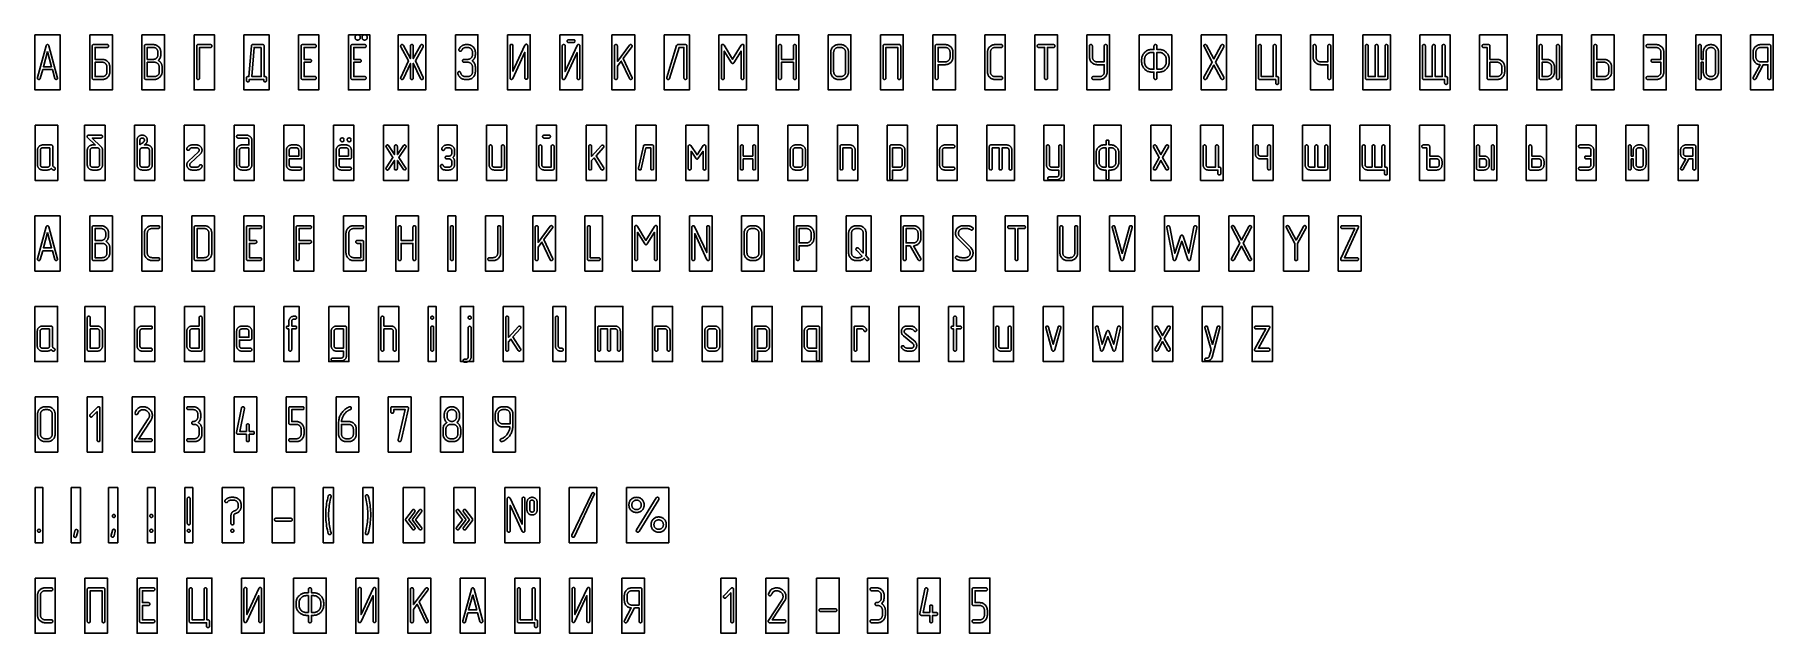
# Model space of a CAD drawing. Extents: x 0 to 347, y -110 to 9.
import ezdxf

# ---------------------------------------------------------------- set-up
doc = ezdxf.new("R2010")
doc.units = 0
for name, color, linetype in [('GOST_DIGIT', 3, 'CONTINUOUS'), ('GOST_FRAME', 4, 'CONTINUOUS'), ('GOST_LAT_LOW', 6, 'CONTINUOUS'), ('GOST_LAT_UP', 5, 'CONTINUOUS'), ('GOST_LOWER', 1, 'CONTINUOUS'), ('GOST_PUNCT', 5, 'CONTINUOUS'), ('GOST_SAMPLE', 2, 'CONTINUOUS'), ('GOST_UPPER', 7, 'CONTINUOUS')]:
    doc.layers.add(name, color=color, linetype=linetype)

msp = doc.modelspace()

# ---------------------------------------------------------------- linework, layer by layer
at = {"layer": 'GOST_DIGIT'}
for points in [[(2.4502, -72.2126), (1.9601, -72.2126), (1.8373, -72.2082), (1.7181, -72.1949), (1.6025, -72.1726), (1.4904, -72.1415), (1.3819, -72.1015), (1.2769, -72.0527), (1.1755, -71.9949), (1.0777, -71.9282), (0.9835, -71.8527), (0.8929, -71.7683), (0.8084, -71.6776), (0.7329, -71.5834), (0.6662, -71.4856), (0.6085, -71.3842), (0.5596, -71.2793), (0.5196, -71.1708), (0.4885, -71.0587), (0.4663, -70.943), (0.4529, -70.8238), (0.4485, -70.701), (0.4485, -66.7724), (0.4529, -66.6481), (0.4663, -66.5276), (0.4885, -66.4109), (0.5196, -66.298), (0.5596, -66.189), (0.6085, -66.0837), (0.6662, -65.9823), (0.7329, -65.8847), (0.8084, -65.7909), (0.8929, -65.701), (0.9835, -65.6174), (1.0777, -65.5425), (1.1755, -65.4765), (1.2769, -65.4193), (1.3819, -65.3708), (1.4904, -65.3312), (1.6025, -65.3004), (1.7181, -65.2784), (1.8373, -65.2652), (1.9601, -65.2608), (2.4502, -65.2608), (2.5745, -65.2652), (2.6952, -65.2784), (2.8121, -65.3004), (2.9252, -65.3312), (3.0347, -65.3708), (3.1404, -65.4193), (3.2423, -65.4765), (3.3405, -65.5425), (3.435, -65.6174), (3.5257, -65.701), (3.6102, -65.7909), (3.6857, -65.8847), (3.7524, -65.9823), (3.8101, -66.0837), (3.859, -66.189), (3.899, -66.298), (3.9301, -66.4109), (3.9523, -66.5276), (3.9657, -66.6481), (3.9701, -66.7724), (3.9701, -70.701), (3.9657, -70.8253), (3.9523, -70.9458), (3.9301, -71.0625), (3.899, -71.1754), (3.859, -71.2845), (3.8101, -71.3897), (3.7524, -71.4911), (3.6857, -71.5887), (3.6102, -71.6825), (3.5257, -71.7724), (3.435, -71.8561), (3.3405, -71.9309), (3.2423, -71.9969), (3.1404, -72.0542), (3.0347, -72.1026), (2.9252, -72.1422), (2.8121, -72.173), (2.6952, -72.195), (2.5745, -72.2082)], [(3.397, -66.7724), (3.3942, -66.6955), (3.3859, -66.6209), (3.372, -66.5487), (3.3525, -66.4787), (3.3275, -66.4111), (3.2968, -66.3458), (3.2607, -66.2829), (3.2189, -66.2223), (3.1716, -66.164), (3.1188, -66.108), (3.062, -66.0559), (3.003, -66.0093), (2.9417, -65.9682), (2.8782, -65.9326), (2.8125, -65.9024), (2.7445, -65.8777), (2.6743, -65.8586), (2.6018, -65.8449), (2.5271, -65.8366), (2.4502, -65.8339), (1.9601, -65.8339), (1.8832, -65.8366), (1.8086, -65.8449), (1.7364, -65.8586), (1.6664, -65.8777), (1.5988, -65.9024), (1.5336, -65.9326), (1.4706, -65.9682), (1.41, -66.0093), (1.3517, -66.0559), (1.2957, -66.108), (1.2436, -66.164), (1.197, -66.2223), (1.1559, -66.2829), (1.1203, -66.3458), (1.0901, -66.4111), (1.0654, -66.4787), (1.0463, -66.5487), (1.0326, -66.6209), (1.0243, -66.6955), (1.0216, -66.7724), (1.0216, -70.701), (1.0244, -70.7764), (1.0327, -70.8497), (1.0466, -70.9209), (1.0661, -70.99), (1.0912, -71.0571), (1.1218, -71.1221), (1.1579, -71.185), (1.1997, -71.2458), (1.247, -71.3046), (1.2998, -71.3613), (1.3565, -71.4142), (1.4153, -71.4615), (1.4761, -71.5032), (1.539, -71.5394), (1.604, -71.57), (1.6711, -71.595), (1.7402, -71.6145), (1.8115, -71.6284), (1.8848, -71.6368), (1.9601, -71.6395), (2.4502, -71.6395), (2.5287, -71.6368), (2.6047, -71.6287), (2.6782, -71.6152), (2.7492, -71.5963), (2.8177, -71.5721), (2.8837, -71.5424), (2.9473, -71.5073), (3.0083, -71.4668), (3.0669, -71.4209), (3.1229, -71.3696), (3.175, -71.3143), (3.2216, -71.2565), (3.2627, -71.1961), (3.2983, -71.1331), (3.3285, -71.0675), (3.3532, -70.9993), (3.3723, -70.9286), (3.386, -70.8553), (3.3943, -70.7794), (3.397, -70.701)], [(12.6279, -72.2126), (12.6065, -72.212), (12.5854, -72.21), (12.5646, -72.2066), (12.5442, -72.202), (12.5241, -72.196), (12.5043, -72.1887), (12.4849, -72.1801), (12.4658, -72.1701), (12.447, -72.1588), (12.4286, -72.1462), (12.4112, -72.132), (12.3957, -72.1159), (12.382, -72.0981), (12.3701, -72.0784), (12.36, -72.0569), (12.3518, -72.0336), (12.3454, -72.0084), (12.3409, -71.9814), (12.3381, -71.9526), (12.3372, -71.9219), (12.3372, -66.2326), (11.3571, -67.2209), (11.3403, -67.2367), (11.3229, -67.2508), (11.3051, -67.2633), (11.2867, -67.2741), (11.2679, -67.2832), (11.2485, -67.2907), (11.2287, -67.2965), (11.2083, -67.3007), (11.1875, -67.3032), (11.1661, -67.304), (11.1109, -67.3011), (11.0615, -67.2924), (11.0179, -67.2778), (10.9801, -67.2575), (10.9481, -67.2313), (10.9219, -67.1993), (10.9016, -67.1615), (10.887, -67.1179), (10.8783, -67.0685), (10.8754, -67.0133), (10.8762, -66.9949), (10.8787, -66.9764), (10.8829, -66.9577), (10.8887, -66.9389), (10.8962, -66.9199), (10.9053, -66.9007), (10.9161, -66.8813), (10.9286, -66.8618), (10.9427, -66.8421), (10.9585, -66.8223), (12.4286, -65.3439), (12.4439, -65.3281), (12.4601, -65.314), (12.4772, -65.3015), (12.495, -65.2907), (12.5137, -65.2816), (12.5332, -65.2741), (12.5536, -65.2683), (12.5748, -65.2641), (12.5968, -65.2616), (12.6196, -65.2608), (12.6748, -65.2636), (12.7243, -65.2721), (12.7679, -65.2862), (12.8056, -65.306), (12.8376, -65.3314), (12.8638, -65.3625), (12.8841, -65.3992), (12.8987, -65.4415), (12.9074, -65.4895), (12.9103, -65.5432), (12.9103, -71.9219), (12.9095, -71.9495), (12.9071, -71.9757), (12.9032, -72.0007), (12.8977, -72.0243), (12.8906, -72.0465), (12.8819, -72.0674), (12.8716, -72.087), (12.8598, -72.1053), (12.8464, -72.1223), (12.8314, -72.1379), (12.8152, -72.1521), (12.798, -72.1648), (12.7799, -72.176), (12.761, -72.1857), (12.7411, -72.1939), (12.7203, -72.2007), (12.6985, -72.2059), (12.6759, -72.2096), (12.6524, -72.2119)], [(23.0299, -68.01), (20.6296, -71.6395), (23.0299, -71.6395), (23.0836, -71.6424), (23.1316, -71.6508), (23.1739, -71.665), (23.2106, -71.6847), (23.2417, -71.7101), (23.2671, -71.7412), (23.2869, -71.7779), (23.301, -71.8203), (23.3095, -71.8683), (23.3123, -71.9219), (23.3095, -71.9772), (23.301, -72.0266), (23.2869, -72.0702), (23.2671, -72.108), (23.2417, -72.14), (23.2106, -72.1661), (23.1739, -72.1865), (23.1316, -72.201), (23.0836, -72.2097), (23.0299, -72.2126), (20.098, -72.2126), (20.0766, -72.2117), (20.0556, -72.2088), (20.0351, -72.204), (20.015, -72.1973), (19.9952, -72.1887), (19.9759, -72.1782), (19.957, -72.1658), (19.9385, -72.1515), (19.9205, -72.1353), (19.9028, -72.1171), (19.8863, -72.0978), (19.8714, -72.0781), (19.8583, -72.0579), (19.847, -72.0374), (19.8374, -72.0164), (19.8296, -71.995), (19.8235, -71.9732), (19.8191, -71.951), (19.8165, -71.9284), (19.8156, -71.9053), (19.816, -71.8904), (19.8173, -71.8757), (19.8194, -71.8612), (19.8223, -71.8468), (19.826, -71.8326), (19.8306, -71.8186), (19.836, -71.8047), (19.8422, -71.791), (19.8493, -71.7775), (19.8571, -71.7641), (22.5482, -67.686), (22.5924, -67.6178), (22.6319, -67.5492), (22.6668, -67.4802), (22.697, -67.411), (22.7226, -67.3414), (22.7435, -67.2714), (22.7598, -67.2012), (22.7714, -67.1306), (22.7784, -67.0596), (22.7807, -66.9884), (22.7768, -66.8935), (22.765, -66.8017), (22.7452, -66.7128), (22.7176, -66.6269), (22.6821, -66.544), (22.6387, -66.4641), (22.5874, -66.3872), (22.5282, -66.3133), (22.4612, -66.2424), (22.3862, -66.1744), (22.3064, -66.1113), (22.2249, -66.0548), (22.1417, -66.005), (22.0566, -65.9618), (21.9699, -65.9252), (21.8814, -65.8953), (21.7912, -65.8721), (21.6992, -65.8555), (21.6054, -65.8455), (21.51, -65.8422), (21.3588, -65.8502), (21.2176, -65.8744), (21.0864, -65.9147), (20.9651, -65.9711), (20.8538, -66.0436), (20.7525, -66.1322), (20.6611, -66.237), (20.5797, -66.3578), (20.5083, -66.4948), (20.4468, -66.6478), (20.4399, -66.664), (20.4324, -66.6794), (20.4243, -66.6939), (20.4156, -66.7076), (20.4064, -66.7205), (20.3965, -66.7326), (20.3861, -66.7438), (20.3751, -66.7542), (20.3635, -66.7637), (20.3513, -66.7724), (20.3385, -66.7805), (20.3249, -66.788), (20.3106, -66.7951), (20.2955, -66.8017), (20.2797, -66.8077), (20.2631, -66.8133), (20.2458, -66.8184), (20.2277, -66.8229), (20.2089, -66.827), (20.1894, -66.8306), (20.1326, -66.8277), (20.0817, -66.8193), (20.0369, -66.8051), (19.998, -66.7854), (19.9651, -66.76), (19.9382, -66.7289), (19.9173, -66.6922), (19.9023, -66.6498), (19.8934, -66.6018), (19.8904, -66.5482), (19.907, -66.4568), (19.9975, -66.228), (20.103, -66.0233), (20.2234, -65.8426), (20.3588, -65.686), (20.5091, -65.5536), (20.6744, -65.4452), (20.8547, -65.3609), (21.0498, -65.3007), (21.26, -65.2645), (21.485, -65.2525), (21.6297, -65.2576), (21.7711, -65.2728), (21.9094, -65.2981), (22.0445, -65.3336), (22.1765, -65.3792), (22.3053, -65.4349), (22.431, -65.5007), (22.5535, -65.5767), (22.6728, -65.6629), (22.789, -65.7591), (22.8979, -65.8626), (22.9953, -65.9704), (23.0813, -66.0826), (23.1558, -66.199), (23.2189, -66.3198), (23.2704, -66.4449), (23.3105, -66.5743), (23.3392, -66.708), (23.3564, -66.846), (23.3621, -66.9884), (23.3588, -67.0913), (23.3488, -67.194), (23.3322, -67.2966), (23.309, -67.399), (23.2791, -67.5012), (23.2425, -67.6033), (23.1993, -67.7052), (23.1495, -67.807), (23.093, -67.9086)], [(31.7375, -72.2126), (30.5166, -72.2126), (30.4906, -72.2118), (30.4656, -72.2091), (30.4417, -72.2048), (30.4189, -72.1987), (30.3972, -72.1908), (30.3766, -72.1812), (30.357, -72.1699), (30.3385, -72.1568), (30.3211, -72.142), (30.3048, -72.1254), (30.2898, -72.1077), (30.2764, -72.0894), (30.2646, -72.0705), (30.2543, -72.051), (30.2456, -72.0309), (30.2385, -72.0103), (30.233, -71.9891), (30.2291, -71.9673), (30.2267, -71.9449), (30.2259, -71.9219), (30.2288, -71.8683), (30.2375, -71.8203), (30.2521, -71.7779), (30.2724, -71.7412), (30.2986, -71.7101), (30.3306, -71.6847), (30.3684, -71.665), (30.412, -71.6508), (30.4614, -71.6424), (30.5166, -71.6395), (31.7375, -71.6395), (31.816, -71.6368), (31.8919, -71.6287), (31.9652, -71.6152), (32.0359, -71.5963), (32.104, -71.5721), (32.1696, -71.5424), (32.2326, -71.5073), (32.293, -71.4668), (32.3509, -71.4209), (32.4061, -71.3696), (32.4574, -71.3143), (32.5033, -71.2565), (32.5438, -71.1961), (32.5789, -71.1331), (32.6086, -71.0675), (32.6329, -70.9993), (32.6518, -70.9286), (32.6653, -70.8553), (32.6734, -70.7794), (32.6761, -70.701), (32.6761, -69.7209), (32.6734, -69.6424), (32.6653, -69.5664), (32.6518, -69.4929), (32.6329, -69.4219), (32.6086, -69.3534), (32.5789, -69.2874), (32.5438, -69.2238), (32.5033, -69.1628), (32.4574, -69.1042), (32.4061, -69.0482), (32.3509, -68.9961), (32.293, -68.9495), (32.2326, -68.9084), (32.1696, -68.8728), (32.104, -68.8426), (32.0359, -68.8179), (31.9652, -68.7988), (31.8919, -68.785), (31.816, -68.7768), (31.7375, -68.7741), (31.4967, -68.7741), (31.4706, -68.7732), (31.4457, -68.7706), (31.4218, -68.7662), (31.399, -68.7601), (31.3773, -68.7523), (31.3566, -68.7427), (31.3371, -68.7314), (31.3186, -68.7183), (31.3012, -68.7034), (31.2849, -68.6869), (31.2699, -68.6692), (31.2565, -68.6512), (31.2446, -68.6327), (31.2344, -68.6138), (31.2257, -68.5945), (31.2186, -68.5748), (31.2131, -68.5546), (31.2091, -68.5341), (31.2068, -68.5131), (31.206, -68.4917), (31.2089, -68.4365), (31.2176, -68.387), (31.2321, -68.3434), (31.2525, -68.3056), (31.2787, -68.2737), (31.3106, -68.2475), (31.3484, -68.2272), (31.392, -68.2126), (31.4414, -68.2039), (31.4967, -68.201), (31.5751, -68.1983), (31.651, -68.1902), (31.7243, -68.1767), (31.795, -68.1578), (31.8632, -68.1335), (31.9287, -68.1038), (31.9917, -68.0687), (32.0522, -68.0282), (32.11, -67.9824), (32.1653, -67.9311), (32.2166, -67.8758), (32.2625, -67.8179), (32.3029, -67.7575), (32.338, -67.6945), (32.3677, -67.6289), (32.392, -67.5608), (32.4109, -67.4901), (32.4244, -67.4168), (32.4325, -67.3409), (32.4352, -67.2625), (32.4352, -66.7724), (32.4325, -66.694), (32.4244, -66.6181), (32.4109, -66.5448), (32.392, -66.4741), (32.3677, -66.4059), (32.338, -66.3404), (32.3029, -66.2774), (32.2625, -66.2169), (32.2166, -66.1591), (32.1653, -66.1038), (32.11, -66.0525), (32.0522, -66.0066), (31.9917, -65.9662), (31.9287, -65.9311), (31.8632, -65.9014), (31.795, -65.8771), (31.7243, -65.8582), (31.651, -65.8447), (31.5751, -65.8366), (31.4967, -65.8339), (30.5166, -65.8339), (30.4906, -65.833), (30.4656, -65.8304), (30.4417, -65.826), (30.4189, -65.8199), (30.3972, -65.8121), (30.3766, -65.8025), (30.357, -65.7912), (30.3385, -65.7781), (30.3211, -65.7632), (30.3048, -65.7467), (30.2898, -65.7289), (30.2764, -65.7106), (30.2646, -65.6917), (30.2543, -65.6723), (30.2456, -65.6522), (30.2385, -65.6316), (30.233, -65.6103), (30.2291, -65.5885), (30.2267, -65.5662), (30.2259, -65.5432), (30.2288, -65.4895), (30.2375, -65.4415), (30.2521, -65.3992), (30.2724, -65.3625), (30.2986, -65.3314), (30.3306, -65.306), (30.3684, -65.2862), (30.412, -65.2721), (30.4614, -65.2636), (30.5166, -65.2608), (31.4967, -65.2608), (31.6225, -65.2652), (31.7444, -65.2782), (31.8621, -65.3), (31.9757, -65.3306), (32.0853, -65.3698), (32.1909, -65.4178), (32.2923, -65.4745), (32.3897, -65.5399), (32.483, -65.614), (32.5723, -65.6968), (32.6551, -65.7861), (32.7292, -65.8794), (32.7946, -65.9768), (32.8513, -66.0782), (32.8993, -66.1838), (32.9385, -66.2934), (32.9691, -66.407), (32.9909, -66.5248), (33.0039, -66.6466), (33.0083, -66.7724), (33.0083, -67.2625), (33.0032, -67.3964), (32.9877, -67.5259), (32.962, -67.6509), (32.9259, -67.7714), (32.8796, -67.8875), (32.8229, -67.999), (32.756, -68.1061), (32.6787, -68.2086), (32.5912, -68.3067), (32.4934, -68.4003), (32.5617, -68.4418), (32.6272, -68.4865), (32.69, -68.5345), (32.7498, -68.5857), (32.8069, -68.6402), (32.8611, -68.6978), (32.9125, -68.7588), (32.9611, -68.8229), (33.0069, -68.8903), (33.0498, -68.961), (33.0893, -69.0336), (33.1246, -69.107), (33.1557, -69.1811), (33.1827, -69.256), (33.2056, -69.3316), (33.2243, -69.408), (33.2388, -69.4851), (33.2492, -69.563), (33.2554, -69.6416), (33.2575, -69.7209), (33.2575, -70.701), (33.2531, -70.8253), (33.2399, -70.9458), (33.2179, -71.0625), (33.187, -71.1754), (33.1474, -71.2845), (33.099, -71.3897), (33.0418, -71.4911), (32.9757, -71.5887), (32.9009, -71.6825), (32.8173, -71.7724), (32.7272, -71.8561), (32.6332, -71.9309), (32.5352, -71.9969), (32.4332, -72.0542), (32.3272, -72.1026), (32.2173, -72.1422), (32.1033, -72.173), (31.9854, -72.195), (31.8635, -72.2082)], [(43.3937, -70.7425), (42.6877, -70.7425), (42.6877, -71.9219), (42.6849, -71.9772), (42.6764, -72.0266), (42.6623, -72.0702), (42.6425, -72.108), (42.6171, -72.14), (42.586, -72.1661), (42.5493, -72.1865), (42.507, -72.201), (42.459, -72.2097), (42.4053, -72.2126), (42.3839, -72.212), (42.3628, -72.21), (42.342, -72.2066), (42.3216, -72.202), (42.3015, -72.196), (42.2817, -72.1887), (42.2623, -72.1801), (42.2432, -72.1701), (42.2244, -72.1588), (42.206, -72.1462), (42.1886, -72.132), (42.1731, -72.1159), (42.1594, -72.0981), (42.1475, -72.0784), (42.1375, -72.0569), (42.1292, -72.0336), (42.1228, -72.0084), (42.1183, -71.9814), (42.1155, -71.9526), (42.1146, -71.9219), (42.1146, -70.7425), (40.4452, -70.7425), (40.4206, -70.7417), (40.3968, -70.7392), (40.3738, -70.735), (40.3515, -70.7292), (40.3299, -70.7218), (40.3091, -70.7126), (40.2891, -70.7018), (40.2698, -70.6894), (40.2512, -70.6752), (40.2334, -70.6595), (40.2169, -70.6425), (40.2023, -70.6249), (40.1897, -70.6066), (40.1789, -70.5877), (40.1701, -70.5681), (40.1631, -70.5478), (40.1581, -70.5269), (40.155, -70.5053), (40.1538, -70.4831), (40.1545, -70.4601), (40.1628, -70.402), (41.1429, -65.4934), (41.1484, -65.4692), (41.155, -65.4465), (41.1627, -65.4253), (41.1714, -65.4056), (41.1813, -65.3875), (41.1922, -65.3708), (41.2042, -65.3556), (41.2173, -65.3419), (41.2314, -65.3297), (41.2467, -65.3189), (41.2626, -65.3094), (41.2787, -65.3007), (41.2951, -65.2928), (41.3118, -65.2857), (41.3287, -65.2795), (41.3458, -65.2741), (41.3632, -65.2695), (41.3809, -65.2658), (41.3988, -65.2629), (41.4169, -65.2608), (41.4722, -65.2636), (41.5216, -65.2721), (41.5652, -65.2862), (41.603, -65.306), (41.635, -65.3314), (41.6611, -65.3625), (41.6815, -65.3992), (41.696, -65.4415), (41.7047, -65.4895), (41.7076, -65.5432), (41.7076, -65.6013), (40.794, -70.1694), (42.1146, -70.1694), (42.1146, -68.9734), (42.1175, -68.9198), (42.1262, -68.8718), (42.1408, -68.8294), (42.1611, -68.7927), (42.1873, -68.7616), (42.2193, -68.7362), (42.2571, -68.7164), (42.3007, -68.7023), (42.3501, -68.6939), (42.4053, -68.691), (42.459, -68.6939), (42.507, -68.7023), (42.5493, -68.7164), (42.586, -68.7362), (42.6171, -68.7616), (42.6425, -68.7927), (42.6623, -68.8294), (42.6764, -68.8718), (42.6849, -68.9198), (42.6877, -68.9734), (42.6877, -70.1694), (43.3937, -70.1694), (43.4473, -70.1723), (43.4953, -70.1807), (43.5377, -70.1949), (43.5744, -70.2146), (43.6055, -70.24), (43.6309, -70.2711), (43.6507, -70.3078), (43.6648, -70.3502), (43.6733, -70.3982), (43.6761, -70.4518), (43.6733, -70.5071), (43.6648, -70.5565), (43.6507, -70.6001), (43.6309, -70.6379), (43.6055, -70.6699), (43.5744, -70.696), (43.5377, -70.7164), (43.4953, -70.7309), (43.4473, -70.7396)], [(52.093, -72.2126), (50.8638, -72.2126), (50.8377, -72.2118), (50.8128, -72.2091), (50.7889, -72.2048), (50.7661, -72.1987), (50.7444, -72.1908), (50.7238, -72.1812), (50.7042, -72.1699), (50.6857, -72.1568), (50.6683, -72.142), (50.652, -72.1254), (50.637, -72.1077), (50.6236, -72.0894), (50.6118, -72.0705), (50.6015, -72.051), (50.5928, -72.0309), (50.5857, -72.0103), (50.5802, -71.9891), (50.5762, -71.9673), (50.5739, -71.9449), (50.5731, -71.9219), (50.576, -71.8683), (50.5847, -71.8203), (50.5993, -71.7779), (50.6196, -71.7412), (50.6458, -71.7101), (50.6777, -71.6847), (50.7155, -71.665), (50.7591, -71.6508), (50.8086, -71.6424), (50.8638, -71.6395), (52.093, -71.6395), (52.1699, -71.6368), (52.2444, -71.6286), (52.3164, -71.6149), (52.386, -71.5957), (52.4533, -71.571), (52.5181, -71.5409), (52.5805, -71.5052), (52.6405, -71.4641), (52.6981, -71.4175), (52.7533, -71.3654), (52.8046, -71.3095), (52.8505, -71.2512), (52.891, -71.1905), (52.9261, -71.1276), (52.9558, -71.0623), (52.9801, -70.9947), (52.999, -70.9248), (53.0125, -70.8525), (53.0206, -70.7779), (53.0233, -70.701), (53.0233, -69.7209), (53.0206, -69.6425), (53.0125, -69.5666), (52.999, -69.4933), (52.9801, -69.4226), (52.9558, -69.3544), (52.9261, -69.2889), (52.891, -69.2259), (52.8505, -69.1654), (52.8046, -69.1076), (52.7533, -69.0523), (52.6981, -69.001), (52.6405, -68.9551), (52.5805, -68.9147), (52.5181, -68.8796), (52.4533, -68.8499), (52.386, -68.8256), (52.3164, -68.8067), (52.2444, -68.7932), (52.1699, -68.7851), (52.093, -68.7824), (50.8638, -68.7824), (50.8086, -68.7795), (50.7591, -68.7708), (50.7155, -68.7562), (50.6777, -68.7359), (50.6458, -68.7097), (50.6196, -68.6777), (50.5993, -68.64), (50.5847, -68.5963), (50.576, -68.5469), (50.5731, -68.4917), (50.5731, -65.5432), (50.576, -65.4895), (50.5847, -65.4415), (50.5993, -65.3992), (50.6196, -65.3625), (50.6458, -65.3314), (50.6777, -65.306), (50.7155, -65.2862), (50.7591, -65.2721), (50.8086, -65.2636), (50.8638, -65.2608), (53.314, -65.2608), (53.3692, -65.2636), (53.4186, -65.2721), (53.4622, -65.2862), (53.5, -65.306), (53.532, -65.3314), (53.5581, -65.3625), (53.5785, -65.3992), (53.593, -65.4415), (53.6017, -65.4895), (53.6047, -65.5432), (53.6017, -65.5984), (53.593, -65.6478), (53.5785, -65.6914), (53.5581, -65.7292), (53.532, -65.7612), (53.5, -65.7874), (53.4622, -65.8077), (53.4186, -65.8223), (53.3692, -65.831), (53.314, -65.8339), (51.1462, -65.8339), (51.1462, -68.2093), (52.093, -68.2093), (52.2158, -68.2137), (52.335, -68.2269), (52.4507, -68.2489), (52.5628, -68.2797), (52.6713, -68.3194), (52.7762, -68.3678), (52.8776, -68.425), (52.9754, -68.491), (53.0696, -68.5659), (53.1603, -68.6495), (53.2447, -68.7395), (53.3203, -68.8332), (53.3869, -68.9308), (53.4447, -69.0322), (53.4936, -69.1375), (53.5336, -69.2465), (53.5647, -69.3594), (53.5869, -69.4761), (53.6002, -69.5966), (53.6047, -69.7209), (53.6047, -70.701), (53.6002, -70.8238), (53.5869, -70.943), (53.5647, -71.0587), (53.5336, -71.1708), (53.4936, -71.2793), (53.4447, -71.3842), (53.3869, -71.4856), (53.3203, -71.5834), (53.2447, -71.6776), (53.1603, -71.7683), (53.0696, -71.8527), (52.9754, -71.9282), (52.8776, -71.9949), (52.7762, -72.0527), (52.6713, -72.1015), (52.5628, -72.1415), (52.4507, -72.1726), (52.335, -72.1949), (52.2158, -72.2082)], [(62.5033, -72.2126), (62.0133, -72.2126), (61.8905, -72.2082), (61.7713, -72.1949), (61.6556, -72.1726), (61.5435, -72.1415), (61.435, -72.1015), (61.3301, -72.0527), (61.2287, -71.9949), (61.1309, -71.9282), (61.0367, -71.8527), (60.946, -71.7683), (60.8616, -71.6776), (60.786, -71.5834), (60.7194, -71.4856), (60.6616, -71.3842), (60.6127, -71.2793), (60.5728, -71.1708), (60.5417, -71.0587), (60.5194, -70.943), (60.5061, -70.8238), (60.5017, -70.701), (60.5017, -68.5166), (60.5074, -68.3011), (60.5246, -68.0897), (60.5532, -67.8825), (60.5934, -67.6794), (60.6449, -67.4805), (60.708, -67.2857), (60.7825, -67.0951), (60.8684, -66.9086), (60.9659, -66.7263), (61.0748, -66.5482), (61.1937, -66.377), (61.3213, -66.2156), (61.4575, -66.064), (61.6023, -65.9223), (61.7558, -65.7903), (61.9179, -65.6681), (62.0887, -65.5557), (62.2681, -65.4532), (62.4561, -65.3604), (62.6528, -65.2774), (62.7608, -65.2525), (62.8129, -65.2555), (62.8595, -65.2645), (62.9006, -65.2794), (62.9362, -65.3003), (62.9664, -65.3272), (62.991, -65.3601), (63.0102, -65.399), (63.0239, -65.4439), (63.0321, -65.4947), (63.0349, -65.5515), (63.0331, -65.5885), (63.0276, -65.6233), (63.0184, -65.6556), (63.0056, -65.6857), (62.9892, -65.7135), (62.9691, -65.7389), (62.9453, -65.762), (62.9179, -65.7827), (62.8869, -65.8012), (62.8522, -65.8173), (62.7669, -65.8531), (62.6837, -65.8907), (62.6027, -65.9301), (62.5239, -65.9714), (62.4473, -66.0145), (62.3728, -66.0595), (62.3004, -66.1062), (62.2302, -66.1548), (62.1622, -66.2052), (62.0963, -66.2575), (61.9814, -66.3589), (61.8724, -66.4671), (61.7694, -66.5821), (61.6724, -66.704), (61.5814, -66.8326), (61.4963, -66.9681), (61.4173, -67.1104), (61.3442, -67.2595), (61.2771, -67.4154), (61.2159, -67.5781), (61.1922, -67.6441), (61.1708, -67.7093), (61.1517, -67.7737), (61.1349, -67.8372), (61.1204, -67.8999), (61.1083, -67.9618), (61.0985, -68.0228), (61.091, -68.0831), (61.0859, -68.1424), (61.0831, -68.201), (62.5033, -68.201), (62.6292, -68.2054), (62.7512, -68.2186), (62.8691, -68.2406), (62.9831, -68.2714), (63.093, -68.311), (63.199, -68.3595), (63.301, -68.4167), (63.399, -68.4827), (63.493, -68.5576), (63.5831, -68.6412), (63.6667, -68.7312), (63.7415, -68.8252), (63.8076, -68.9233), (63.8648, -69.0252), (63.9132, -69.1312), (63.9528, -69.2412), (63.9836, -69.3551), (64.0056, -69.4731), (64.0189, -69.595), (64.0233, -69.7209), (64.0233, -70.701), (64.0189, -70.8253), (64.0056, -70.9458), (63.9836, -71.0625), (63.9528, -71.1754), (63.9132, -71.2845), (63.8648, -71.3897), (63.8076, -71.4911), (63.7415, -71.5887), (63.6667, -71.6825), (63.5831, -71.7724), (63.493, -71.8561), (63.399, -71.9309), (63.301, -71.9969), (63.199, -72.0542), (63.093, -72.1026), (62.9831, -72.1422), (62.8691, -72.173), (62.7512, -72.195), (62.6292, -72.2082)], [(74.4419, -65.6096), (72.9635, -71.9884), (72.9579, -72.0065), (72.9512, -72.0243), (72.9433, -72.0417), (72.9342, -72.0588), (72.924, -72.0756), (72.9126, -72.092), (72.9001, -72.1081), (72.8864, -72.1239), (72.8715, -72.1394), (72.8555, -72.1545), (72.8419, -72.1625), (72.8276, -72.1701), (72.8126, -72.1772), (72.797, -72.1837), (72.7807, -72.1898), (72.7638, -72.1953), (72.7462, -72.2004), (72.7279, -72.205), (72.709, -72.2091), (72.6894, -72.2126), (72.6326, -72.2098), (72.5817, -72.2013), (72.5369, -72.1872), (72.498, -72.1674), (72.4651, -72.142), (72.4382, -72.111), (72.4173, -72.0743), (72.4023, -72.0319), (72.3934, -71.9839), (72.3904, -71.9302), (72.3987, -71.8638), (73.794, -65.8339), (71.4934, -65.8339), (71.4934, -66.2741), (71.4905, -66.3293), (71.4821, -66.3787), (71.4679, -66.4223), (71.4482, -66.4601), (71.4228, -66.4921), (71.3917, -66.5183), (71.355, -66.5386), (71.3126, -66.5532), (71.2646, -66.5619), (71.211, -66.5648), (71.1895, -66.5641), (71.1684, -66.5621), (71.1477, -66.5588), (71.1272, -66.5542), (71.1071, -66.5482), (71.0874, -66.5409), (71.0679, -66.5322), (71.0488, -66.5223), (71.0301, -66.511), (71.0116, -66.4983), (70.9943, -66.4841), (70.9787, -66.4681), (70.965, -66.4502), (70.9532, -66.4306), (70.9431, -66.4091), (70.9349, -66.3857), (70.9285, -66.3605), (70.9239, -66.3336), (70.9212, -66.3047), (70.9203, -66.2741), (70.9203, -65.5432), (70.9232, -65.4895), (70.9319, -65.4415), (70.9464, -65.3992), (70.9668, -65.3625), (70.9929, -65.3314), (71.0249, -65.306), (71.0627, -65.2862), (71.1063, -65.2721), (71.1557, -65.2636), (71.211, -65.2608), (74.1595, -65.2608), (74.2147, -65.2635), (74.2641, -65.2714), (74.3077, -65.2847), (74.3455, -65.3033), (74.3775, -65.3272), (74.4037, -65.3565), (74.424, -65.391), (74.4385, -65.4309), (74.4473, -65.4761), (74.4502, -65.5266)], [(83.3405, -72.2126), (82.8505, -72.2126), (82.7277, -72.2082), (82.6085, -72.1949), (82.4928, -72.1726), (82.3807, -72.1415), (82.2722, -72.1015), (82.1673, -72.0527), (82.0659, -71.9949), (81.9681, -71.9282), (81.8739, -71.8527), (81.7832, -71.7683), (81.6988, -71.6776), (81.6233, -71.5834), (81.5566, -71.4856), (81.4988, -71.3842), (81.45, -71.2793), (81.41, -71.1708), (81.3789, -71.0587), (81.3566, -70.943), (81.3433, -70.8238), (81.3389, -70.701), (81.3389, -69.7209), (81.3465, -69.5523), (81.3694, -69.392), (81.4076, -69.24), (81.4611, -69.0963), (81.5299, -68.961), (81.614, -68.8339), (81.7133, -68.7151), (81.8279, -68.6047), (81.9578, -68.5025), (82.103, -68.4086), (82.0051, -68.315), (81.9176, -68.2169), (81.8404, -68.1144), (81.7734, -68.0073), (81.7168, -67.8958), (81.6704, -67.7797), (81.6344, -67.6592), (81.6086, -67.5342), (81.5932, -67.4047), (81.588, -67.2708), (81.588, -66.7724), (81.5924, -66.6481), (81.6055, -66.5276), (81.6273, -66.4109), (81.6578, -66.298), (81.6971, -66.189), (81.745, -66.0837), (81.8017, -65.9823), (81.8671, -65.8847), (81.9412, -65.7909), (82.0241, -65.701), (82.1132, -65.6174), (82.2063, -65.5425), (82.3033, -65.4765), (82.4042, -65.4193), (82.5089, -65.3708), (82.6176, -65.3312), (82.7302, -65.3004), (82.8467, -65.2784), (82.9671, -65.2652), (83.0914, -65.2608), (83.2173, -65.2652), (83.3392, -65.2782), (83.4571, -65.3), (83.5711, -65.3306), (83.6811, -65.3698), (83.787, -65.4178), (83.889, -65.4745), (83.987, -65.5399), (84.0811, -65.614), (84.1711, -65.6968), (84.2547, -65.7861), (84.3296, -65.8794), (84.3956, -65.9768), (84.4528, -66.0782), (84.5012, -66.1838), (84.5409, -66.2934), (84.5717, -66.407), (84.5937, -66.5248), (84.6069, -66.6466), (84.6113, -66.7724), (84.6113, -67.2708), (84.6061, -67.4032), (84.5907, -67.5312), (84.565, -67.655), (84.5289, -67.7744), (84.4826, -67.8895), (84.4259, -68.0003), (84.359, -68.1068), (84.2817, -68.209), (84.1942, -68.3068), (84.0963, -68.4003), (84.1647, -68.4418), (84.2302, -68.4865), (84.2929, -68.5345), (84.3528, -68.5857), (84.4099, -68.6402), (84.4641, -68.6978), (84.5155, -68.7588), (84.5641, -68.8229), (84.6099, -68.8903), (84.6528, -68.961), (84.6923, -69.0336), (84.7276, -69.107), (84.7587, -69.1811), (84.7857, -69.256), (84.8086, -69.3316), (84.8272, -69.408), (84.8418, -69.4851), (84.8522, -69.563), (84.8584, -69.6416), (84.8605, -69.7209), (84.8605, -70.701), (84.8561, -70.8253), (84.8429, -70.9458), (84.8208, -71.0625), (84.79, -71.1754), (84.7504, -71.2845), (84.702, -71.3897), (84.6448, -71.4911), (84.5787, -71.5887), (84.5039, -71.6825), (84.4203, -71.7724), (84.3302, -71.8561), (84.2362, -71.9309), (84.1382, -71.9969), (84.0362, -72.0542), (83.9302, -72.1026), (83.8203, -72.1422), (83.7063, -72.173), (83.5884, -72.195), (83.4664, -72.2082)], [(84.0382, -66.7724), (84.0355, -66.694), (84.0274, -66.6181), (84.0139, -66.5448), (83.995, -66.4741), (83.9707, -66.4059), (83.941, -66.3404), (83.9059, -66.2774), (83.8654, -66.2169), (83.8196, -66.1591), (83.7683, -66.1038), (83.713, -66.0525), (83.6551, -66.0066), (83.5947, -65.9662), (83.5317, -65.9311), (83.4662, -65.9014), (83.398, -65.8771), (83.3273, -65.8582), (83.254, -65.8447), (83.1781, -65.8366), (83.0997, -65.8339), (83.0228, -65.8366), (82.9482, -65.8447), (82.8759, -65.8582), (82.806, -65.8771), (82.7384, -65.9014), (82.6731, -65.9311), (82.6101, -65.9662), (82.5495, -66.0066), (82.4912, -66.0525), (82.4352, -66.1038), (82.3831, -66.1591), (82.3365, -66.2169), (82.2954, -66.2774), (82.2598, -66.3404), (82.2297, -66.4059), (82.205, -66.4741), (82.1858, -66.5448), (82.1721, -66.6181), (82.1639, -66.694), (82.1611, -66.7724), (82.1611, -67.2708), (82.1638, -67.3476), (82.1719, -67.4221), (82.1854, -67.4941), (82.2043, -67.5638), (82.2286, -67.631), (82.2583, -67.6958), (82.2934, -67.7583), (82.3339, -67.8183), (82.3798, -67.8759), (82.4311, -67.9311), (82.4863, -67.9824), (82.5439, -68.0282), (82.6039, -68.0687), (82.6663, -68.1038), (82.7311, -68.1335), (82.7983, -68.1578), (82.868, -68.1767), (82.94, -68.1902), (83.0145, -68.1983), (83.0914, -68.201), (83.1699, -68.1983), (83.2458, -68.1902), (83.3194, -68.1767), (83.3904, -68.1578), (83.4589, -68.1335), (83.5249, -68.1038), (83.5885, -68.0687), (83.6495, -68.0282), (83.7081, -67.9824), (83.7641, -67.9311), (83.8162, -67.8759), (83.8628, -67.8183), (83.9039, -67.7583), (83.9395, -67.6958), (83.9697, -67.631), (83.9944, -67.5638), (84.0135, -67.4941), (84.0272, -67.4221), (84.0355, -67.3476), (84.0382, -67.2708)], [(93.1279, -72.196), (93.0116, -72.2209), (92.9918, -72.22), (92.9723, -72.2173), (92.9529, -72.2127), (92.9339, -72.2063), (92.9151, -72.1981), (92.8965, -72.188), (92.8782, -72.1762), (92.8601, -72.1625), (92.8423, -72.1469), (92.8248, -72.1296), (92.8082, -72.111), (92.7934, -72.092), (92.7803, -72.0725), (92.7689, -72.0525), (92.7593, -72.032), (92.7515, -72.011), (92.7454, -71.9895), (92.741, -71.9674), (92.7384, -71.9449), (92.7375, -71.9219), (92.7394, -71.8834), (92.7449, -71.8475), (92.754, -71.8143), (92.7668, -71.7837), (92.7832, -71.7558), (92.8033, -71.7306), (92.8271, -71.708), (92.8545, -71.688), (92.8855, -71.6708), (92.9203, -71.6561), (93.0846, -71.5898), (93.2422, -71.5136), (93.3929, -71.4277), (93.5369, -71.3319), (93.674, -71.2263), (93.8043, -71.111), (93.9278, -70.9858), (94.0445, -70.8508), (94.1544, -70.7061), (94.2575, -70.5515), (94.3365, -70.4176), (94.4076, -70.285), (94.4708, -70.1538), (94.5259, -70.0239), (94.5731, -69.8953), (94.6123, -69.7681), (94.6435, -69.6422), (94.6668, -69.5176), (94.6821, -69.3944), (94.6894, -69.2724), (93.2691, -69.2724), (93.1432, -69.268), (93.0214, -69.2548), (92.9037, -69.2328), (92.79, -69.202), (92.6804, -69.1624), (92.5749, -69.114), (92.4735, -69.0567), (92.3761, -68.9907), (92.2828, -68.9159), (92.1935, -68.8322), (92.1107, -68.7422), (92.0365, -68.6482), (91.9711, -68.5502), (91.9145, -68.4482), (91.8665, -68.3422), (91.8272, -68.2322), (91.7967, -68.1183), (91.7749, -68.0003), (91.7618, -67.8784), (91.7575, -67.7525), (91.7575, -66.7724), (91.7619, -66.6481), (91.7752, -66.5276), (91.7975, -66.4109), (91.8286, -66.298), (91.8686, -66.189), (91.9174, -66.0837), (91.9752, -65.9823), (92.0419, -65.8847), (92.1174, -65.7909), (92.2018, -65.701), (92.2925, -65.6174), (92.3867, -65.5425), (92.4845, -65.4765), (92.5859, -65.4193), (92.6908, -65.3708), (92.7993, -65.3312), (92.9114, -65.3004), (93.0271, -65.2784), (93.1463, -65.2652), (93.2691, -65.2608), (93.7591, -65.2608), (93.8835, -65.2652), (94.0042, -65.2784), (94.1211, -65.3004), (94.2342, -65.3312), (94.3436, -65.3708), (94.4493, -65.4193), (94.5513, -65.4765), (94.6495, -65.5425), (94.744, -65.6174), (94.8347, -65.701), (94.9191, -65.7909), (94.9947, -65.8847), (95.0613, -65.9823), (95.1191, -66.0837), (95.168, -66.189), (95.208, -66.298), (95.2391, -66.4109), (95.2613, -66.5276), (95.2746, -66.6481), (95.2791, -66.7724), (95.2791, -68.9568), (95.2733, -69.1723), (95.256, -69.3837), (95.2271, -69.5909), (95.1867, -69.794), (95.1348, -69.9929), (95.0713, -70.1877), (94.9962, -70.3783), (94.9096, -70.5648), (94.8115, -70.7471), (94.7018, -70.9252), (94.5822, -71.0964), (94.4542, -71.2578), (94.3177, -71.4094), (94.1729, -71.5512), (94.0197, -71.6831), (93.8581, -71.8053), (93.6882, -71.9177), (93.5098, -72.0203), (93.323, -72.113)], [(94.706, -66.7724), (94.7032, -66.694), (94.695, -66.6181), (94.6813, -66.5448), (94.6621, -66.4741), (94.6375, -66.4059), (94.6073, -66.3404), (94.5717, -66.2774), (94.5306, -66.2169), (94.484, -66.1591), (94.4319, -66.1038), (94.3758, -66.0525), (94.3173, -66.0066), (94.2562, -65.9662), (94.1927, -65.9311), (94.1267, -65.9014), (94.0581, -65.8771), (93.9871, -65.8582), (93.9136, -65.8447), (93.8376, -65.8366), (93.7591, -65.8339), (93.2691, -65.8339), (93.1907, -65.8366), (93.1148, -65.8447), (93.0415, -65.8582), (92.9708, -65.8771), (92.9026, -65.9014), (92.837, -65.9311), (92.774, -65.9662), (92.7136, -66.0066), (92.6558, -66.0525), (92.6005, -66.1038), (92.5492, -66.1591), (92.5033, -66.2169), (92.4628, -66.2774), (92.4277, -66.3404), (92.398, -66.4059), (92.3738, -66.4741), (92.3549, -66.5448), (92.3414, -66.6181), (92.3333, -66.694), (92.3306, -66.7724), (92.3306, -67.7525), (92.3333, -67.8294), (92.3417, -67.904), (92.3556, -67.9762), (92.3751, -68.0462), (92.4001, -68.1138), (92.4307, -68.1791), (92.4669, -68.242), (92.5086, -68.3027), (92.5559, -68.361), (92.6088, -68.4169), (92.6655, -68.469), (92.7243, -68.5156), (92.7851, -68.5567), (92.848, -68.5924), (92.913, -68.6225), (92.9801, -68.6472), (93.0492, -68.6664), (93.1204, -68.6801), (93.1937, -68.6883), (93.2691, -68.691), (94.706, -68.691)], [(63.4502, -69.7209), (63.4474, -69.6424), (63.4392, -69.5664), (63.4255, -69.4929), (63.4063, -69.4219), (63.3816, -69.3534), (63.3515, -69.2874), (63.3159, -69.2238), (63.2748, -69.1628), (63.2282, -69.1042), (63.1761, -69.0482), (63.12, -68.9961), (63.0615, -68.9495), (63.0004, -68.9084), (62.9369, -68.8728), (62.8708, -68.8426), (62.8023, -68.8179), (62.7313, -68.7988), (62.6578, -68.785), (62.5818, -68.7768), (62.5033, -68.7741), (61.0748, -68.7741), (61.0748, -70.701), (61.0775, -70.7764), (61.0859, -70.8497), (61.0998, -70.9209), (61.1193, -70.99), (61.1443, -71.0571), (61.1749, -71.1221), (61.2111, -71.185), (61.2528, -71.2458), (61.3001, -71.3046), (61.353, -71.3613), (61.4097, -71.4142), (61.4684, -71.4615), (61.5293, -71.5032), (61.5922, -71.5394), (61.6572, -71.57), (61.7243, -71.595), (61.7934, -71.6145), (61.8646, -71.6284), (61.9379, -71.6368), (62.0133, -71.6395), (62.5033, -71.6395), (62.5818, -71.6368), (62.6578, -71.6287), (62.7313, -71.6152), (62.8023, -71.5963), (62.8708, -71.5721), (62.9369, -71.5424), (63.0004, -71.5073), (63.0615, -71.4668), (63.12, -71.4209), (63.1761, -71.3696), (63.2282, -71.3143), (63.2748, -71.2565), (63.3159, -71.1961), (63.3515, -71.1331), (63.3816, -71.0675), (63.4063, -70.9993), (63.4255, -70.9286), (63.4392, -70.8553), (63.4474, -70.7794), (63.4502, -70.701)], [(84.2874, -69.7209), (84.2846, -69.6424), (84.2764, -69.5664), (84.2627, -69.4929), (84.2435, -69.4219), (84.2189, -69.3534), (84.1887, -69.2874), (84.1531, -69.2238), (84.112, -69.1628), (84.0654, -69.1042), (84.0133, -69.0482), (83.9572, -68.9961), (83.8987, -68.9495), (83.8376, -68.9084), (83.7741, -68.8728), (83.7081, -68.8426), (83.6395, -68.8179), (83.5685, -68.7988), (83.495, -68.785), (83.419, -68.7768), (83.3405, -68.7741), (82.8505, -68.7741), (82.7736, -68.7768), (82.699, -68.785), (82.6267, -68.7988), (82.5568, -68.8179), (82.4892, -68.8426), (82.4239, -68.8728), (82.361, -68.9084), (82.3003, -68.9495), (82.242, -68.9961), (82.186, -69.0482), (82.134, -69.1042), (82.0874, -69.1628), (82.0463, -69.2238), (82.0106, -69.2874), (81.9805, -69.3534), (81.9558, -69.4219), (81.9366, -69.4929), (81.9229, -69.5664), (81.9147, -69.6424), (81.912, -69.7209), (81.912, -70.701), (81.9147, -70.7764), (81.9231, -70.8497), (81.937, -70.9209), (81.9565, -70.99), (81.9815, -71.0571), (82.0121, -71.1221), (82.0483, -71.185), (82.09, -71.2458), (82.1373, -71.3046), (82.1902, -71.3613), (82.2469, -71.4142), (82.3056, -71.4615), (82.3665, -71.5032), (82.4294, -71.5394), (82.4944, -71.57), (82.5615, -71.595), (82.6306, -71.6145), (82.7018, -71.6284), (82.7751, -71.6368), (82.8505, -71.6395), (83.3405, -71.6395), (83.419, -71.6368), (83.495, -71.6287), (83.5685, -71.6152), (83.6395, -71.5963), (83.7081, -71.5721), (83.7741, -71.5424), (83.8376, -71.5073), (83.8987, -71.4668), (83.9572, -71.4209), (84.0133, -71.3696), (84.0654, -71.3143), (84.112, -71.2565), (84.1531, -71.1961), (84.1887, -71.1331), (84.2189, -71.0675), (84.2435, -70.9993), (84.2627, -70.9286), (84.2764, -70.8553), (84.2846, -70.7794), (84.2874, -70.701)]]:
    msp.add_lwpolyline(points, close=True, dxfattribs=at)
at = {"layer": 'GOST_FRAME'}
for points in [[(-0.0598, 8.9083), (4.9518, 8.9083), (4.9518, -2.0917), (-0.0598, -2.0917)], [(10.8571, 8.9083), (15.3787, 8.9083), (15.3787, -2.0917), (10.8571, -2.0917)], [(21.2757, 8.9083), (25.7973, 8.9083), (25.7973, -2.0917), (21.2757, -2.0917)], [(31.6944, 8.9083), (35.7259, 8.9083), (35.7259, -2.0917), (31.6944, -2.0917)], [(41.6229, 8.9083), (46.6346, 8.9083), (46.6346, -2.0917), (41.6229, -2.0917)], [(52.5399, 8.9083), (56.5631, 8.9083), (56.5631, -2.0917), (52.5399, -2.0917)], [(62.4684, 8.9083), (66.7182, 8.9083), (66.7182, -2.0917), (62.4684, -2.0917)], [(72.3804, 8.9083), (77.8904, 8.9083), (77.8904, -2.0917), (72.3804, -2.0917)], [(83.7934, 8.9083), (88.2841, 8.9083), (88.2841, -2.0917), (83.7934, -2.0917)], [(94.206, 8.9083), (98.7276, 8.9083), (98.7276, -2.0917), (94.206, -2.0917)], [(104.6246, 8.9083), (109.1462, 8.9083), (109.1462, -2.0917), (104.6246, -2.0917)], [(115.0432, 8.9083), (119.5731, 8.9083), (119.5731, -2.0917), (115.0432, -2.0917)], [(125.4535, 8.9083), (130.4734, 8.9083), (130.4734, -2.0917), (125.4535, -2.0917)], [(136.3704, 8.9083), (141.8721, 8.9083), (141.8721, -2.0917), (136.3704, -2.0917)], [(147.7691, 8.9083), (152.2907, 8.9083), (152.2907, -2.0917), (147.7691, -2.0917)], [(158.1877, 8.9083), (162.7093, 8.9083), (162.7093, -2.0917), (158.1877, -2.0917)], [(168.6063, 8.9083), (173.1279, 8.9083), (173.1279, -2.0917), (168.6063, -2.0917)], [(179.0249, 8.9083), (183.5465, 8.9083), (183.5465, -2.0917), (179.0249, -2.0917)], [(189.4435, 8.9083), (193.4751, 8.9083), (193.4751, -2.0917), (189.4435, -2.0917)], [(199.3721, 8.9083), (203.8937, 8.9083), (203.8937, -2.0917), (199.3721, -2.0917)], [(209.7907, 8.9083), (214.3123, 8.9083), (214.3123, -2.0917), (209.7907, -2.0917)], [(220.201, 8.9083), (226.691, 8.9083), (226.691, -2.0917), (220.201, -2.0917)], [(232.588, 8.9083), (237.6103, 8.9083), (237.6103, -2.0917), (232.588, -2.0917)], [(243.4967, 8.9083), (248.5083, 8.9083), (248.5083, -2.0917), (243.4967, -2.0917)], [(254.4053, 8.9083), (258.9269, 8.9083), (258.9269, -2.0917), (254.4053, -2.0917)], [(264.8239, 8.9083), (270.3256, 8.9083), (270.3256, -2.0917), (264.8239, -2.0917)], [(276.2226, 8.9083), (282.2143, 8.9083), (282.2143, -2.0917), (276.2226, -2.0917)], [(288.1113, 8.9083), (293.613, 8.9083), (293.613, -2.0917), (288.1113, -2.0917)], [(299.51, 8.9083), (304.5216, 8.9083), (304.5216, -2.0917), (299.51, -2.0917)], [(310.4186, 8.9083), (314.9402, 8.9083), (314.9402, -2.0917), (310.4186, -2.0917)], [(320.8372, 8.9083), (325.3588, 8.9083), (325.3588, -2.0917), (320.8372, -2.0917)], [(331.2558, 8.9083), (336.2674, 8.9083), (336.2674, -2.0917), (331.2558, -2.0917)], [(342.1561, 8.9083), (346.686, 8.9083), (346.686, -2.0917), (342.1561, -2.0917)], [(-0.0515, -9.1448), (4.4867, -9.1448), (4.4867, -20.1448), (-0.0515, -20.1448)], [(9.8439, -9.1448), (13.9086, -9.1448), (13.9086, -20.1448), (9.8439, -20.1448)], [(19.8056, -9.1448), (23.8372, -9.1448), (23.8372, -20.1448), (19.8056, -20.1448)], [(29.7176, -9.1448), (33.7824, -9.1448), (33.7824, -20.1448), (29.7176, -20.1448)], [(39.6628, -9.1448), (43.6944, -9.1448), (43.6944, -20.1448), (39.6628, -20.1448)], [(49.5914, -9.1448), (53.6229, -9.1448), (53.6229, -20.1448), (49.5914, -20.1448)], [(59.5199, -9.1448), (63.5515, -9.1448), (63.5515, -20.1448), (59.5199, -20.1448)], [(69.4568, -9.1448), (74.4601, -9.1448), (74.4601, -20.1448), (69.4568, -20.1448)], [(80.3405, -9.1448), (84.1395, -9.1448), (84.1395, -20.1448), (80.3405, -20.1448)], [(90.0365, -9.1448), (94.0681, -9.1448), (94.0681, -20.1448), (90.0365, -20.1448)], [(99.9651, -9.1448), (103.9967, -9.1448), (103.9967, -20.1448), (99.9651, -20.1448)], [(109.902, -9.1448), (113.9336, -9.1448), (113.9336, -20.1448), (109.902, -20.1448)], [(119.8216, -9.1448), (123.8538, -9.1448), (123.8538, -20.1448), (119.8216, -20.1448)], [(129.7508, -9.1448), (134.2724, -9.1448), (134.2724, -20.1448), (129.7508, -20.1448)], [(140.1694, -9.1448), (144.201, -9.1448), (144.201, -20.1448), (140.1694, -20.1448)], [(150.098, -9.1448), (154.1296, -9.1448), (154.1296, -20.1448), (150.098, -20.1448)], [(160.0266, -9.1448), (164.0581, -9.1448), (164.0581, -20.1448), (160.0266, -20.1448)], [(169.9551, -9.1448), (173.9867, -9.1448), (173.9867, -20.1448), (169.9551, -20.1448)], [(179.8837, -9.1448), (183.9153, -9.1448), (183.9153, -20.1448), (179.8837, -20.1448)], [(189.8123, -9.1448), (195.314, -9.1448), (195.314, -20.1448), (189.8123, -20.1448)], [(201.211, -9.1448), (205.2425, -9.1448), (205.2425, -20.1448), (201.211, -20.1448)], [(211.1395, -9.1448), (216.6329, -9.1448), (216.6329, -20.1448), (211.1395, -20.1448)], [(222.5299, -9.1448), (226.5721, -9.1448), (226.5721, -20.1448), (222.5299, -20.1448)], [(232.4668, -9.1448), (236.9884, -9.1448), (236.9884, -20.1448), (232.4668, -20.1448)], [(242.8854, -9.1448), (246.9169, -9.1448), (246.9169, -20.1448), (242.8854, -20.1448)], [(252.814, -9.1448), (258.3156, -9.1448), (258.3156, -20.1448), (252.814, -20.1448)], [(264.2126, -9.1448), (270.2043, -9.1448), (270.2043, -20.1448), (264.2126, -20.1448)], [(276.1013, -9.1448), (281.113, -9.1448), (281.113, -20.1448), (276.1013, -20.1448)], [(287.01, -9.1448), (291.5316, -9.1448), (291.5316, -20.1448), (287.01, -20.1448)], [(297.4286, -9.1448), (301.4601, -9.1448), (301.4601, -20.1448), (297.4286, -20.1448)], [(307.3571, -9.1448), (311.3887, -9.1448), (311.3887, -20.1448), (307.3571, -20.1448)], [(317.2857, -9.1448), (321.8073, -9.1448), (321.8073, -20.1448), (317.2857, -20.1448)], [(327.696, -9.1448), (331.7359, -9.1448), (331.7359, -20.1448), (327.696, -20.1448)], [(-0.0598, -27.198), (4.9518, -27.198), (4.9518, -38.198), (-0.0598, -38.198)], [(10.8571, -27.198), (15.3787, -27.198), (15.3787, -38.198), (10.8571, -38.198)], [(21.2757, -27.198), (25.3073, -27.198), (25.3073, -38.198), (21.2757, -38.198)], [(31.2043, -27.198), (35.7259, -27.198), (35.7259, -38.198), (31.2043, -38.198)], [(41.6312, -27.198), (45.6545, -27.198), (45.6545, -38.198), (41.6312, -38.198)], [(51.5515, -27.198), (55.5831, -27.198), (55.5831, -38.198), (51.5515, -38.198)], [(61.4801, -27.198), (66.0017, -27.198), (66.0017, -38.198), (61.4801, -38.198)], [(71.8987, -27.198), (76.4203, -27.198), (76.4203, -38.198), (71.8987, -38.198)], [(82.3173, -27.198), (83.8904, -27.198), (83.8904, -38.198), (82.3173, -38.198)], [(89.7874, -27.198), (93.3206, -27.198), (93.3206, -38.198), (89.7874, -38.198)], [(99.2259, -27.198), (103.7558, -27.198), (103.7558, -38.198), (99.2259, -38.198)], [(109.6445, -27.198), (113.1777, -27.198), (113.1777, -38.198), (109.6445, -38.198)], [(119.0831, -27.198), (124.5764, -27.198), (124.5764, -38.198), (119.0831, -38.198)], [(130.4817, -27.198), (135.0033, -27.198), (135.0033, -38.198), (130.4817, -38.198)], [(140.9003, -27.198), (145.4219, -27.198), (145.4219, -38.198), (140.9003, -38.198)], [(151.3189, -27.198), (155.8405, -27.198), (155.8405, -38.198), (151.3189, -38.198)], [(161.7375, -27.198), (166.7492, -27.198), (166.7492, -38.198), (161.7375, -38.198)], [(172.6462, -27.198), (177.1701, -27.198), (177.1701, -38.198), (172.6462, -38.198)], [(183.0648, -27.198), (187.5947, -27.198), (187.5947, -38.198), (183.0648, -38.198)], [(193.4834, -27.198), (198.005, -27.198), (198.005, -38.198), (193.4834, -38.198)], [(203.902, -27.198), (208.4236, -27.198), (208.4236, -38.198), (203.902, -38.198)], [(214.3123, -27.198), (219.3239, -27.198), (219.3239, -38.198), (214.3123, -38.198)], [(225.227, -27.198), (232.1927, -27.198), (232.1927, -38.198), (225.227, -38.198)], [(238.098, -27.198), (243.1203, -27.198), (243.1203, -38.198), (238.098, -38.198)], [(249.0066, -27.198), (254.0266, -27.198), (254.0266, -38.198), (249.0066, -38.198)], [(259.907, -27.198), (264.4618, -27.198), (264.4618, -38.198), (259.907, -38.198)], [(-0.1013, -45.2511), (4.4369, -45.2511), (4.4369, -56.2511), (-0.1013, -56.2511)], [(9.8771, -45.2511), (13.9086, -45.2511), (13.9086, -56.2511), (9.8771, -56.2511)], [(19.8056, -45.2511), (23.8372, -45.2511), (23.8372, -56.2511), (19.8056, -56.2511)], [(29.7342, -45.2511), (33.7658, -45.2511), (33.7658, -56.2511), (29.7342, -56.2511)], [(39.6628, -45.2511), (43.6944, -45.2511), (43.6944, -56.2511), (39.6628, -56.2511)], [(49.5914, -45.2511), (52.6346, -45.2511), (52.6346, -56.2511), (49.5914, -56.2511)], [(58.5316, -45.2511), (62.5631, -45.2511), (62.5631, -56.2511), (58.5316, -56.2511)], [(68.4601, -45.2511), (72.4917, -45.2511), (72.4917, -56.2511), (68.4601, -56.2511)], [(78.397, -45.2511), (79.9618, -45.2511), (79.9618, -56.2511), (78.397, -56.2511)], [(84.8538, -45.2511), (87.4485, -45.2511), (87.4485, -56.2511), (84.8538, -56.2511)], [(93.3372, -45.2511), (97.3688, -45.2511), (97.3688, -56.2511), (93.3372, -56.2511)], [(103.2575, -45.2511), (105.8189, -45.2511), (105.8189, -56.2511), (103.2575, -56.2511)], [(111.7076, -45.2511), (117.2093, -45.2511), (117.2093, -56.2511), (111.7076, -56.2511)], [(123.1063, -45.2511), (127.1379, -45.2511), (127.1379, -56.2511), (123.1063, -56.2511)], [(133.0349, -45.2511), (137.0664, -45.2511), (137.0664, -56.2511), (133.0349, -56.2511)], [(142.9635, -45.2511), (146.995, -45.2511), (146.995, -56.2511), (142.9635, -56.2511)], [(152.892, -45.2511), (156.9236, -45.2511), (156.9236, -56.2511), (152.892, -56.2511)], [(162.8206, -45.2511), (166.3455, -45.2511), (166.3455, -56.2511), (162.8206, -56.2511)], [(172.2674, -45.2511), (176.3322, -45.2511), (176.3322, -56.2511), (172.2674, -56.2511)], [(182.196, -45.2511), (185.2392, -45.2511), (185.2392, -56.2511), (182.196, -56.2511)], [(191.1279, -45.2511), (195.1595, -45.2511), (195.1595, -56.2511), (191.1279, -56.2511)], [(201.0565, -45.2511), (205.088, -45.2511), (205.088, -56.2511), (201.0565, -56.2511)], [(210.9844, -45.2511), (216.9705, -45.2511), (216.9705, -56.2511), (210.9844, -56.2511)], [(222.8654, -45.2511), (226.9076, -45.2511), (226.9076, -56.2511), (222.8654, -56.2511)], [(232.794, -45.2511), (236.8173, -45.2511), (236.8173, -56.2511), (232.794, -56.2511)], [(242.7143, -45.2511), (246.7791, -45.2511), (246.7791, -56.2511), (242.7143, -56.2511)], [(-0.0515, -63.3043), (4.4701, -63.3043), (4.4701, -74.3043), (-0.0515, -74.3043)], [(10.3754, -63.3043), (13.4103, -63.3043), (13.4103, -74.3043), (10.3754, -74.3043)], [(19.3156, -63.3043), (23.8621, -63.3043), (23.8621, -74.3043), (19.3156, -74.3043)], [(29.7259, -63.3043), (33.7575, -63.3043), (33.7575, -74.3043), (29.7259, -74.3043)], [(39.6538, -63.3043), (44.1761, -63.3043), (44.1761, -74.3043), (39.6538, -74.3043)], [(50.0731, -63.3043), (54.1047, -63.3043), (54.1047, -74.3043), (50.0731, -74.3043)], [(60.0017, -63.3043), (64.5233, -63.3043), (64.5233, -74.3043), (60.0017, -74.3043)], [(70.4203, -63.3043), (74.9502, -63.3043), (74.9502, -74.3043), (70.4203, -74.3043)], [(80.8389, -63.3043), (85.3605, -63.3043), (85.3605, -74.3043), (80.8389, -74.3043)], [(91.2575, -63.3043), (95.7791, -63.3043), (95.7791, -74.3043), (91.2575, -74.3043)], [(-0.0515, -81.3574), (1.5216, -81.3574), (1.5216, -92.3574), (-0.0515, -92.3574)], [(7.1611, -81.3574), (8.9917, -81.3574), (8.9917, -92.3574), (7.1611, -92.3574)], [(14.6312, -81.3574), (16.4618, -81.3574), (16.4618, -92.3574), (14.6312, -92.3574)], [(22.3588, -81.3574), (23.9319, -81.3574), (23.9319, -92.3574), (22.3588, -92.3574)], [(29.8206, -81.3574), (31.402, -81.3574), (31.402, -92.3574), (29.8206, -92.3574)], [(37.2907, -81.3574), (41.5714, -81.3574), (41.5714, -92.3574), (37.2907, -92.3574)], [(47.2276, -81.3574), (51.7409, -81.3574), (51.7409, -92.3574), (47.2276, -92.3574)], [(57.4385, -81.3574), (59.51, -81.3574), (59.51, -92.3574), (57.4385, -92.3574)], [(65.3488, -81.3574), (67.412, -81.3574), (67.412, -92.3574), (65.3488, -92.3574)], [(73.3588, -81.3574), (77.6229, -81.3574), (77.6229, -92.3574), (73.3588, -92.3574)], [(83.4784, -81.3574), (87.7508, -81.3574), (87.7508, -92.3574), (83.4784, -92.3574)], [(93.6561, -81.3574), (100.6196, -81.3574), (100.6196, -92.3574), (93.6561, -92.3574)], [(106.5249, -81.3574), (112.0432, -81.3574), (112.0432, -92.3574), (106.5249, -92.3574)], [(117.9236, -81.3574), (126.3654, -81.3574), (126.3654, -92.3574), (117.9236, -92.3574)], [(-0.0515, -99.4106), (3.9801, -99.4106), (3.9801, -110.4106), (-0.0515, -110.4106)], [(9.8771, -99.4106), (14.3987, -99.4106), (14.3987, -110.4106), (9.8771, -110.4106)], [(20.304, -99.4106), (24.3272, -99.4106), (24.3272, -110.4106), (20.304, -110.4106)], [(30.2243, -99.4106), (35.2359, -99.4106), (35.2359, -110.4106), (30.2243, -110.4106)], [(41.1329, -99.4106), (45.6545, -99.4106), (45.6545, -110.4106), (41.1329, -110.4106)], [(51.5432, -99.4106), (58.0332, -99.4106), (58.0332, -110.4106), (51.5432, -110.4106)], [(63.9302, -99.4106), (68.4518, -99.4106), (68.4518, -110.4106), (63.9302, -110.4106)], [(74.3488, -99.4106), (78.8787, -99.4106), (78.8787, -110.4106), (74.3488, -110.4106)], [(84.7591, -99.4106), (89.7708, -99.4106), (89.7708, -110.4106), (84.7591, -110.4106)], [(95.6761, -99.4106), (100.6877, -99.4106), (100.6877, -110.4106), (95.6761, -110.4106)], [(106.5847, -99.4106), (111.1063, -99.4106), (111.1063, -110.4106), (106.5847, -110.4106)], [(116.995, -99.4106), (121.5249, -99.4106), (121.5249, -110.4106), (116.995, -110.4106)], [(136.7608, -99.4106), (139.7957, -99.4106), (139.7957, -110.4106), (136.7608, -110.4106)], [(145.701, -99.4106), (150.2475, -99.4106), (150.2475, -110.4106), (145.701, -110.4106)], [(155.8704, -99.4106), (160.3837, -99.4106), (160.3837, -110.4106), (155.8704, -110.4106)], [(166.0399, -99.4106), (170.0714, -99.4106), (170.0714, -110.4106), (166.0399, -110.4106)], [(175.9677, -99.4106), (180.49, -99.4106), (180.49, -110.4106), (175.9677, -110.4106)], [(186.387, -99.4106), (190.4186, -99.4106), (190.4186, -110.4106), (186.387, -110.4106)]]:
    msp.add_lwpolyline(points, close=True, dxfattribs=at)
at = {"layer": 'GOST_LAT_LOW'}
for points in [[(12.3787, -54.1595), (10.6678, -54.1595), (10.6125, -54.1566), (10.5631, -54.1478), (10.5195, -54.1333), (10.4817, -54.113), (10.4498, -54.0868), (10.4236, -54.0548), (10.4032, -54.017), (10.3887, -53.9734), (10.38, -53.924), (10.3771, -53.8688), (10.3771, -47.49), (10.38, -47.4364), (10.3887, -47.3884), (10.4032, -47.346), (10.4236, -47.3093), (10.4498, -47.2782), (10.4817, -47.2528), (10.5195, -47.2331), (10.5631, -47.2189), (10.6125, -47.2105), (10.6678, -47.2076), (10.7214, -47.2105), (10.7694, -47.2189), (10.8118, -47.2331), (10.8485, -47.2528), (10.8796, -47.2782), (10.905, -47.3093), (10.9248, -47.346), (10.9389, -47.3884), (10.9473, -47.4364), (10.9502, -47.49), (10.9502, -49.1678), (12.3787, -49.1678), (12.4638, -49.1707), (12.5462, -49.1796), (12.6259, -49.1943), (12.703, -49.215), (12.7774, -49.2415), (12.8492, -49.2739), (12.9183, -49.3123), (12.9847, -49.3565), (13.0485, -49.4066), (13.1096, -49.4626), (13.1664, -49.523), (13.2173, -49.586), (13.2621, -49.6519), (13.301, -49.7204), (13.3339, -49.7917), (13.3608, -49.8658), (13.3817, -49.9426), (13.3967, -50.0221), (13.4056, -50.1044), (13.4086, -50.1894), (13.4086, -53.1379), (13.4056, -53.2229), (13.3967, -53.3051), (13.3817, -53.3847), (13.3608, -53.4615), (13.3339, -53.5355), (13.301, -53.6068), (13.2621, -53.6754), (13.2173, -53.7412), (13.1664, -53.8043), (13.1096, -53.8646), (13.0485, -53.9206), (12.9847, -53.9708), (12.9183, -54.015), (12.8492, -54.0533), (12.7774, -54.0858), (12.703, -54.1123), (12.6259, -54.1329), (12.5462, -54.1477), (12.4638, -54.1565)], [(32.9751, -54.1595), (31.2641, -54.1595), (31.1806, -54.1565), (31.0995, -54.1475), (31.0208, -54.1326), (30.9445, -54.1116), (30.8706, -54.0847), (30.7992, -54.0518), (30.7301, -54.013), (30.6635, -53.9681), (30.5992, -53.9173), (30.5374, -53.8605), (30.4798, -53.7994), (30.4282, -53.7359), (30.3828, -53.6699), (30.3434, -53.6013), (30.31, -53.5303), (30.2827, -53.4568), (30.2615, -53.3808), (30.2463, -53.3023), (30.2373, -53.2213), (30.2342, -53.1379), (30.2342, -50.1894), (30.2372, -50.1044), (30.2462, -50.0221), (30.2611, -49.9426), (30.2821, -49.8658), (30.309, -49.7917), (30.3419, -49.7204), (30.3807, -49.6519), (30.4256, -49.586), (30.4764, -49.523), (30.5332, -49.4626), (30.5944, -49.4066), (30.6581, -49.3565), (30.7246, -49.3123), (30.7937, -49.2739), (30.8654, -49.2415), (30.9399, -49.215), (31.0169, -49.1943), (31.0967, -49.1796), (31.1791, -49.1707), (31.2641, -49.1678), (32.6844, -49.1678), (32.6844, -47.49), (32.6873, -47.4364), (32.696, -47.3884), (32.7105, -47.346), (32.7309, -47.3093), (32.7571, -47.2782), (32.789, -47.2528), (32.8268, -47.2331), (32.8704, -47.2189), (32.9199, -47.2105), (32.9751, -47.2076), (33.0303, -47.2105), (33.0797, -47.2189), (33.1233, -47.2331), (33.1611, -47.2528), (33.1931, -47.2782), (33.2193, -47.3093), (33.2396, -47.346), (33.2542, -47.3884), (33.2629, -47.4364), (33.2658, -47.49), (33.2658, -53.8688), (33.2629, -53.924), (33.2542, -53.9734), (33.2396, -54.017), (33.2193, -54.0548), (33.1931, -54.0868), (33.1611, -54.113), (33.1233, -54.1333), (33.0797, -54.1478), (33.0303, -54.1566)], [(51.8439, -49.7409), (51.1462, -49.7409), (51.1462, -53.8688), (51.1434, -53.924), (51.1349, -53.9734), (51.1208, -54.017), (51.101, -54.0548), (51.0756, -54.0868), (51.0445, -54.113), (51.0078, -54.1333), (50.9654, -54.1478), (50.9174, -54.1566), (50.8638, -54.1595), (50.8424, -54.1588), (50.8213, -54.1568), (50.8005, -54.1535), (50.7801, -54.1488), (50.76, -54.1429), (50.7402, -54.1355), (50.7208, -54.1269), (50.7017, -54.1169), (50.6829, -54.1056), (50.6645, -54.093), (50.6471, -54.0788), (50.6316, -54.0628), (50.6179, -54.0449), (50.606, -54.0252), (50.5959, -54.0037), (50.5877, -53.9804), (50.5813, -53.9552), (50.5767, -53.9282), (50.574, -53.8994), (50.5731, -53.8688), (50.5731, -49.7409), (50.3821, -49.7409), (50.356, -49.74), (50.3311, -49.7374), (50.3072, -49.733), (50.2844, -49.7269), (50.2627, -49.7191), (50.242, -49.7095), (50.2225, -49.6981), (50.204, -49.685), (50.1866, -49.6702), (50.1703, -49.6537), (50.1553, -49.636), (50.1419, -49.6179), (50.13, -49.5995), (50.1198, -49.5806), (50.1111, -49.5613), (50.104, -49.5415), (50.0985, -49.5214), (50.0945, -49.5008), (50.0922, -49.4799), (50.0914, -49.4585), (50.0943, -49.4032), (50.103, -49.3538), (50.1175, -49.3102), (50.1379, -49.2724), (50.164, -49.2404), (50.196, -49.2143), (50.2338, -49.1939), (50.2774, -49.1794), (50.3268, -49.1707), (50.3821, -49.1678), (50.5731, -49.1678), (50.5731, -48.2209), (50.5761, -48.139), (50.5852, -48.0595), (50.6004, -47.9822), (50.6216, -47.9073), (50.6489, -47.8347), (50.6822, -47.7645), (50.7216, -47.6965), (50.7671, -47.6309), (50.8186, -47.5676), (50.8762, -47.5066), (50.9381, -47.4498), (51.0023, -47.399), (51.069, -47.3542), (51.138, -47.3153), (51.2095, -47.2824), (51.2834, -47.2555), (51.3597, -47.2346), (51.4384, -47.2196), (51.5195, -47.2106), (51.603, -47.2076), (51.8439, -47.2076), (51.8991, -47.2105), (51.9485, -47.2189), (51.9921, -47.2331), (52.0299, -47.2528), (52.0619, -47.2782), (52.088, -47.3093), (52.1084, -47.346), (52.1229, -47.3884), (52.1316, -47.4364), (52.1346, -47.49), (52.1316, -47.5453), (52.1229, -47.5947), (52.1084, -47.6383), (52.088, -47.6761), (52.0619, -47.7081), (52.0299, -47.7342), (51.9921, -47.7546), (51.9485, -47.7691), (51.8991, -47.7778), (51.8439, -47.7807), (51.603, -47.7807), (51.5654, -47.782), (51.5289, -47.7859), (51.4936, -47.7923), (51.4595, -47.8013), (51.4265, -47.8129), (51.3947, -47.8271), (51.364, -47.8438), (51.3346, -47.8631), (51.3062, -47.885), (51.2791, -47.9095), (51.2538, -47.9358), (51.2312, -47.9631), (51.2113, -47.9916), (51.194, -48.0211), (51.1794, -48.0517), (51.1674, -48.0834), (51.1581, -48.1162), (51.1515, -48.15), (51.1475, -48.1849), (51.1462, -48.2209), (51.1462, -49.1678), (51.8439, -49.1678), (51.8991, -49.1707), (51.9485, -49.1794), (51.9921, -49.1939), (52.0299, -49.2143), (52.0619, -49.2404), (52.088, -49.2724), (52.1084, -49.3102), (52.1229, -49.3538), (52.1316, -49.4032), (52.1346, -49.4585), (52.1316, -49.5121), (52.1229, -49.5601), (52.1084, -49.6025), (52.088, -49.6392), (52.0619, -49.6703), (52.0299, -49.6957), (51.9921, -49.7154), (51.9485, -49.7296), (51.8991, -49.738)], [(71.701, -54.1595), (71.6796, -54.1588), (71.6585, -54.1568), (71.6377, -54.1535), (71.6173, -54.1488), (71.5972, -54.1429), (71.5774, -54.1355), (71.558, -54.1269), (71.5389, -54.1169), (71.5201, -54.1056), (71.5017, -54.093), (71.4843, -54.0788), (71.4688, -54.0628), (71.4551, -54.0449), (71.4432, -54.0252), (71.4331, -54.0037), (71.4249, -53.9804), (71.4185, -53.9552), (71.414, -53.9282), (71.4112, -53.8994), (71.4103, -53.8688), (71.4103, -50.1894), (71.409, -50.1518), (71.4051, -50.1154), (71.3987, -50.0804), (71.3897, -50.0465), (71.3781, -50.0139), (71.364, -49.9826), (71.3472, -49.9525), (71.3279, -49.9236), (71.306, -49.896), (71.2816, -49.8696), (71.2552, -49.8451), (71.2276, -49.8233), (71.1987, -49.8039), (71.1686, -49.7872), (71.1373, -49.773), (71.1047, -49.7615), (71.0708, -49.7525), (71.0357, -49.746), (70.9994, -49.7422), (70.9618, -49.7409), (69.5332, -49.7409), (69.5332, -53.8688), (69.5304, -53.924), (69.5219, -53.9734), (69.5078, -54.017), (69.488, -54.0548), (69.4626, -54.0868), (69.4316, -54.113), (69.3949, -54.1333), (69.3525, -54.1478), (69.3045, -54.1566), (69.2508, -54.1595), (69.2294, -54.1588), (69.2083, -54.1568), (69.1875, -54.1535), (69.1671, -54.1488), (69.147, -54.1429), (69.1272, -54.1355), (69.1078, -54.1269), (69.0887, -54.1169), (69.0699, -54.1056), (69.0515, -54.093), (69.0341, -54.0788), (69.0186, -54.0628), (69.0049, -54.0449), (68.993, -54.0252), (68.983, -54.0037), (68.9748, -53.9804), (68.9684, -53.9552), (68.9638, -53.9282), (68.961, -53.8994), (68.9601, -53.8688), (68.9601, -47.49), (68.963, -47.4364), (68.9718, -47.3884), (68.9863, -47.346), (69.0066, -47.3093), (69.0328, -47.2782), (69.0648, -47.2528), (69.1026, -47.2331), (69.1462, -47.2189), (69.1956, -47.2105), (69.2508, -47.2076), (69.3045, -47.2105), (69.3525, -47.2189), (69.3949, -47.2331), (69.4316, -47.2528), (69.4626, -47.2782), (69.488, -47.3093), (69.5078, -47.346), (69.5219, -47.3884), (69.5304, -47.4364), (69.5332, -47.49), (69.5332, -49.1678), (70.9618, -49.1678), (71.0468, -49.1707), (71.1292, -49.1796), (71.209, -49.1943), (71.286, -49.215), (71.3605, -49.2415), (71.4322, -49.2739), (71.5013, -49.3123), (71.5678, -49.3565), (71.6316, -49.4066), (71.6927, -49.4626), (71.7495, -49.523), (71.8003, -49.586), (71.8452, -49.6519), (71.8841, -49.7204), (71.9169, -49.7917), (71.9439, -49.8658), (71.9648, -49.9426), (71.9797, -50.0221), (71.9887, -50.1044), (71.9917, -50.1894), (71.9917, -53.8688), (71.9909, -53.8963), (71.9885, -53.9226), (71.9846, -53.9475), (71.9791, -53.9711), (71.972, -53.9934), (71.9633, -54.0143), (71.953, -54.0339), (71.9412, -54.0522), (71.9278, -54.0691), (71.9128, -54.0847), (71.8965, -54.0989), (71.8791, -54.1116), (71.8606, -54.1228), (71.841, -54.1326), (71.8204, -54.1408), (71.7987, -54.1475), (71.7759, -54.1527), (71.752, -54.1565), (71.727, -54.1587)], [(79.1794, -47.7724), (79.1257, -47.7696), (79.0777, -47.7611), (79.0354, -47.747), (78.9987, -47.7272), (78.9676, -47.7018), (78.9422, -47.6708), (78.9224, -47.6341), (78.9083, -47.5917), (78.8998, -47.5437), (78.897, -47.49), (78.8998, -47.4364), (78.9083, -47.3884), (78.9224, -47.346), (78.9422, -47.3093), (78.9676, -47.2782), (78.9987, -47.2528), (79.0354, -47.2331), (79.0777, -47.2189), (79.1257, -47.2105), (79.1794, -47.2076), (79.2331, -47.2105), (79.2811, -47.2189), (79.3234, -47.2331), (79.3601, -47.2528), (79.3912, -47.2782), (79.4166, -47.3093), (79.4364, -47.346), (79.4505, -47.3884), (79.459, -47.4364), (79.4618, -47.49), (79.459, -47.5437), (79.4505, -47.5917), (79.4364, -47.6341), (79.4166, -47.6708), (79.3912, -47.7018), (79.3601, -47.7272), (79.3234, -47.747), (79.2811, -47.7611), (79.2331, -47.7696)], [(86.6495, -47.7807), (86.6219, -47.7799), (86.5955, -47.7772), (86.5704, -47.7729), (86.5465, -47.7668), (86.5239, -47.7589), (86.5025, -47.7493), (86.4824, -47.738), (86.4635, -47.7249), (86.4458, -47.7101), (86.4294, -47.6935), (86.4144, -47.6758), (86.401, -47.6575), (86.3892, -47.6386), (86.3789, -47.6191), (86.3702, -47.599), (86.3631, -47.5784), (86.3576, -47.5572), (86.3537, -47.5354), (86.3513, -47.513), (86.3505, -47.49), (86.3535, -47.4348), (86.3625, -47.3854), (86.3774, -47.3418), (86.3983, -47.304), (86.4252, -47.272), (86.4581, -47.2458), (86.497, -47.2255), (86.5419, -47.211), (86.5927, -47.2022), (86.6495, -47.1993), (86.7063, -47.2022), (86.7571, -47.211), (86.802, -47.2255), (86.8409, -47.2458), (86.8738, -47.272), (86.9007, -47.304), (86.9216, -47.3418), (86.9365, -47.3854), (86.9455, -47.4348), (86.9485, -47.49), (86.9455, -47.5453), (86.9365, -47.5947), (86.9216, -47.6383), (86.9007, -47.6761), (86.8738, -47.7081), (86.8409, -47.7342), (86.802, -47.7546), (86.7571, -47.7691), (86.7063, -47.7778)], [(96.794, -49.6495), (95.2907, -51.3106), (96.8189, -53.7193), (96.8238, -53.7298), (96.8286, -53.7415), (96.8331, -53.7544), (96.8375, -53.7684), (96.8418, -53.7836), (96.8458, -53.8), (96.8498, -53.8175), (96.8535, -53.8362), (96.8571, -53.8561), (96.8605, -53.8771), (96.8596, -53.8985), (96.8568, -53.9194), (96.8522, -53.94), (96.8458, -53.9601), (96.8376, -53.9799), (96.8276, -53.9992), (96.8157, -54.0181), (96.802, -54.0365), (96.7865, -54.0546), (96.7691, -54.0723), (96.7506, -54.0888), (96.7316, -54.1037), (96.712, -54.1167), (96.692, -54.1281), (96.6715, -54.1377), (96.6505, -54.1455), (96.629, -54.1516), (96.607, -54.156), (96.5845, -54.1586), (96.5615, -54.1595), (96.5338, -54.1581), (96.5073, -54.1542), (96.482, -54.1475), (96.4578, -54.1382), (96.4348, -54.1262), (96.413, -54.1116), (96.3923, -54.0944), (96.3728, -54.0744), (96.3544, -54.0518), (96.3372, -54.0266), (94.892, -51.7508), (94.4103, -52.2907), (94.4103, -53.8688), (94.4074, -53.924), (94.3987, -53.9734), (94.3841, -54.017), (94.3638, -54.0548), (94.3376, -54.0868), (94.3056, -54.113), (94.2679, -54.1333), (94.2243, -54.1478), (94.1748, -54.1566), (94.1196, -54.1595), (94.0998, -54.1588), (94.0801, -54.1568), (94.0605, -54.1535), (94.0412, -54.1488), (94.022, -54.1429), (94.003, -54.1355), (93.9841, -54.1269), (93.9654, -54.1169), (93.9469, -54.1056), (93.9286, -54.093), (93.9112, -54.0788), (93.8957, -54.0628), (93.882, -54.0449), (93.8701, -54.0252), (93.86, -54.0037), (93.8518, -53.9804), (93.8454, -53.9552), (93.8409, -53.9282), (93.8381, -53.8994), (93.8372, -53.8688), (93.8372, -47.49), (93.84, -47.4364), (93.8485, -47.3884), (93.8626, -47.346), (93.8824, -47.3093), (93.9078, -47.2782), (93.9389, -47.2528), (93.9756, -47.2331), (94.0179, -47.2189), (94.0659, -47.2105), (94.1196, -47.2076), (94.1748, -47.2105), (94.2243, -47.2189), (94.2679, -47.2331), (94.3056, -47.2528), (94.3376, -47.2782), (94.3638, -47.3093), (94.3841, -47.346), (94.3987, -47.3884), (94.4074, -47.4364), (94.4103, -47.49), (94.4103, -51.4352), (96.3704, -49.2591), (96.389, -49.2402), (96.408, -49.2233), (96.4275, -49.2083), (96.4475, -49.1953), (96.468, -49.1844), (96.489, -49.1754), (96.5105, -49.1684), (96.5326, -49.1635), (96.5551, -49.1605), (96.5781, -49.1595), (96.601, -49.1604), (96.6234, -49.1631), (96.6452, -49.1677), (96.6664, -49.1741), (96.6871, -49.1823), (96.7071, -49.1924), (96.7266, -49.2042), (96.7455, -49.2179), (96.7638, -49.2335), (96.7816, -49.2508), (96.7981, -49.2694), (96.813, -49.2884), (96.826, -49.3079), (96.8374, -49.3279), (96.847, -49.3484), (96.8548, -49.3694), (96.8609, -49.3909), (96.8653, -49.413), (96.8679, -49.4355), (96.8688, -49.4585), (96.868, -49.4798), (96.8658, -49.5007), (96.862, -49.521), (96.8568, -49.5409), (96.8501, -49.5602), (96.8419, -49.5791), (96.8321, -49.5974), (96.8209, -49.6153), (96.8082, -49.6326)], [(105.0282, -54.1595), (104.7791, -54.1595), (104.6956, -54.1565), (104.6146, -54.1475), (104.5361, -54.1326), (104.4601, -54.1116), (104.3866, -54.0847), (104.3156, -54.0518), (104.2471, -54.013), (104.1811, -53.9681), (104.1175, -53.9173), (104.0565, -53.8605), (103.9997, -53.7994), (103.9488, -53.7359), (103.904, -53.6699), (103.8651, -53.6013), (103.8322, -53.5303), (103.8053, -53.4568), (103.7844, -53.3808), (103.7694, -53.3023), (103.7605, -53.2213), (103.7575, -53.1379), (103.7575, -47.49), (103.7604, -47.4364), (103.7691, -47.3884), (103.7836, -47.346), (103.804, -47.3093), (103.8301, -47.2782), (103.8621, -47.2528), (103.8999, -47.2331), (103.9435, -47.2189), (103.9929, -47.2105), (104.0482, -47.2076), (104.1018, -47.2105), (104.1498, -47.2189), (104.1922, -47.2331), (104.2289, -47.2528), (104.26, -47.2782), (104.2854, -47.3093), (104.3051, -47.346), (104.3193, -47.3884), (104.3277, -47.4364), (104.3306, -47.49), (104.3306, -53.1379), (104.3319, -53.1755), (104.3357, -53.2118), (104.3422, -53.2469), (104.3512, -53.2807), (104.3627, -53.3133), (104.3769, -53.3447), (104.3936, -53.3748), (104.413, -53.4037), (104.4348, -53.4313), (104.4593, -53.4576), (104.4857, -53.4821), (104.5133, -53.504), (104.5422, -53.5233), (104.5723, -53.54), (104.6036, -53.5542), (104.6362, -53.5658), (104.6701, -53.5748), (104.7051, -53.5812), (104.7415, -53.5851), (104.7791, -53.5864), (105.0282, -53.5864), (105.0835, -53.5892), (105.1329, -53.5977), (105.1765, -53.6118), (105.2143, -53.6316), (105.2463, -53.657), (105.2724, -53.688), (105.2928, -53.7248), (105.3073, -53.7671), (105.316, -53.8151), (105.3189, -53.8688), (105.316, -53.924), (105.3073, -53.9734), (105.2928, -54.017), (105.2724, -54.0548), (105.2463, -54.0868), (105.2143, -54.113), (105.1765, -54.1333), (105.1329, -54.1478), (105.0835, -54.1566)], [(184.4485, -49.7409), (183.7508, -49.7409), (183.7508, -53.8688), (183.748, -53.924), (183.7395, -53.9734), (183.7254, -54.017), (183.7056, -54.0548), (183.6802, -54.0868), (183.6492, -54.113), (183.6125, -54.1333), (183.5701, -54.1478), (183.5221, -54.1566), (183.4684, -54.1595), (183.447, -54.1588), (183.4259, -54.1568), (183.4051, -54.1535), (183.3847, -54.1488), (183.3646, -54.1429), (183.3449, -54.1355), (183.3254, -54.1269), (183.3063, -54.1169), (183.2875, -54.1056), (183.2691, -54.093), (183.2517, -54.0788), (183.2362, -54.0628), (183.2225, -54.0449), (183.2106, -54.0252), (183.2006, -54.0037), (183.1924, -53.9804), (183.186, -53.9552), (183.1814, -53.9282), (183.1787, -53.8994), (183.1777, -53.8688), (183.1777, -49.7409), (182.9867, -49.7409), (182.9607, -49.74), (182.9357, -49.7374), (182.9118, -49.733), (182.889, -49.7269), (182.8673, -49.7191), (182.8467, -49.7095), (182.8271, -49.6981), (182.8086, -49.685), (182.7912, -49.6702), (182.7749, -49.6537), (182.7599, -49.636), (182.7465, -49.6179), (182.7347, -49.5995), (182.7244, -49.5806), (182.7157, -49.5613), (182.7086, -49.5415), (182.7031, -49.5214), (182.6992, -49.5008), (182.6968, -49.4799), (182.696, -49.4585), (182.6989, -49.4032), (182.7076, -49.3538), (182.7222, -49.3102), (182.7425, -49.2724), (182.7687, -49.2404), (182.8007, -49.2143), (182.8385, -49.1939), (182.8821, -49.1794), (182.9315, -49.1707), (182.9867, -49.1678), (183.1777, -49.1678), (183.1777, -47.49), (183.1806, -47.4364), (183.1894, -47.3884), (183.2039, -47.346), (183.2243, -47.3093), (183.2504, -47.2782), (183.2824, -47.2528), (183.3202, -47.2331), (183.3638, -47.2189), (183.4132, -47.2105), (183.4684, -47.2076), (183.5221, -47.2105), (183.5701, -47.2189), (183.6125, -47.2331), (183.6492, -47.2528), (183.6802, -47.2782), (183.7056, -47.3093), (183.7254, -47.346), (183.7395, -47.3884), (183.748, -47.4364), (183.7508, -47.49), (183.7508, -49.1678), (184.4485, -49.1678), (184.5037, -49.1707), (184.5532, -49.1794), (184.5968, -49.1939), (184.6346, -49.2143), (184.6665, -49.2404), (184.6927, -49.2724), (184.713, -49.3102), (184.7276, -49.3538), (184.7363, -49.4032), (184.7392, -49.4585), (184.7363, -49.5121), (184.7276, -49.5601), (184.713, -49.6025), (184.6927, -49.6392), (184.6665, -49.6703), (184.6346, -49.6957), (184.5968, -49.7154), (184.5532, -49.7296), (184.5037, -49.738)], [(3.6545, -54.1761), (3.5548, -54.1595), (3.5284, -54.1505), (3.5023, -54.1402), (3.4766, -54.1286), (3.4512, -54.1156), (3.4261, -54.1013), (3.4013, -54.0857), (3.3769, -54.0688), (3.3528, -54.0505), (3.3291, -54.0309), (3.3056, -54.01), (3.2934, -54.0024), (3.2801, -53.993), (3.2655, -53.9818), (3.2498, -53.9688), (3.233, -53.9539), (3.215, -53.9372), (3.1958, -53.9187), (3.1754, -53.8983), (3.1539, -53.8762), (3.1312, -53.8522), (3.0716, -53.9105), (3.009, -53.9628), (2.9434, -54.0089), (2.8748, -54.0488), (2.8032, -54.0826), (2.7286, -54.1103), (2.651, -54.1318), (2.5704, -54.1472), (2.4869, -54.1564), (2.4003, -54.1595), (1.4203, -54.1595), (1.3353, -54.1565), (1.253, -54.1477), (1.1735, -54.1329), (1.0967, -54.1123), (1.0226, -54.0858), (0.9513, -54.0533), (0.8828, -54.015), (0.8169, -53.9708), (0.7539, -53.9206), (0.6935, -53.8646), (0.6375, -53.8043), (0.5874, -53.7412), (0.5431, -53.6754), (0.5048, -53.6068), (0.4724, -53.5355), (0.4458, -53.4615), (0.4252, -53.3847), (0.4105, -53.3051), (0.4016, -53.2229), (0.3987, -53.1379), (0.3987, -50.1894), (0.4016, -50.1059), (0.4105, -50.0249), (0.4252, -49.9464), (0.4458, -49.8704), (0.4724, -49.7969), (0.5048, -49.7259), (0.5431, -49.6574), (0.5874, -49.5914), (0.6375, -49.5278), (0.6935, -49.4668), (0.7539, -49.41), (0.8169, -49.3591), (0.8828, -49.3143), (0.9513, -49.2754), (1.0226, -49.2425), (1.0967, -49.2156), (1.1735, -49.1947), (1.253, -49.1797), (1.3353, -49.1708), (1.4203, -49.1678), (3.1395, -49.1678), (3.1932, -49.1707), (3.2412, -49.1794), (3.2836, -49.1939), (3.3203, -49.2143), (3.3513, -49.2404), (3.3767, -49.2724), (3.3965, -49.3102), (3.4106, -49.3538), (3.4191, -49.4032), (3.4219, -49.4585), (3.4219, -53.1379), (3.425, -53.2099), (3.4342, -53.2764), (3.4496, -53.3375), (3.4711, -53.393), (3.4988, -53.4431), (3.5326, -53.4877), (3.5725, -53.5268), (3.6186, -53.5605), (3.6708, -53.5886), (3.7292, -53.6113), (3.7687, -53.6259), (3.804, -53.6432), (3.8351, -53.6631), (3.8621, -53.6857), (3.885, -53.711), (3.9037, -53.7389), (3.9182, -53.7694), (3.9286, -53.8027), (3.9348, -53.8385), (3.9369, -53.8771), (3.9341, -53.9339), (3.9256, -53.9847), (3.9115, -54.0296), (3.8917, -54.0684), (3.8663, -54.1013), (3.8352, -54.1282), (3.7985, -54.1492), (3.7561, -54.1641), (3.7081, -54.1731)], [(2.8488, -49.7409), (1.4203, -49.7409), (1.3827, -49.7422), (1.3463, -49.746), (1.3113, -49.7525), (1.2774, -49.7615), (1.2448, -49.773), (1.2135, -49.7872), (1.1833, -49.8039), (1.1545, -49.8233), (1.1269, -49.8451), (1.1005, -49.8696), (1.076, -49.896), (1.0542, -49.9236), (1.0348, -49.9525), (1.0181, -49.9826), (1.0039, -50.0139), (0.9924, -50.0465), (0.9833, -50.0804), (0.9769, -50.1154), (0.973, -50.1518), (0.9718, -50.1894), (0.9718, -53.1379), (0.973, -53.1755), (0.9769, -53.2118), (0.9833, -53.2469), (0.9924, -53.2807), (1.0039, -53.3133), (1.0181, -53.3447), (1.0348, -53.3748), (1.0542, -53.4037), (1.076, -53.4313), (1.1005, -53.4576), (1.1269, -53.4821), (1.1545, -53.504), (1.1833, -53.5233), (1.2135, -53.54), (1.2448, -53.5542), (1.2774, -53.5658), (1.3113, -53.5748), (1.3463, -53.5812), (1.3827, -53.5851), (1.4203, -53.5864), (2.4003, -53.5864), (2.4379, -53.5851), (2.4743, -53.5812), (2.5093, -53.5748), (2.5432, -53.5658), (2.5758, -53.5542), (2.6071, -53.54), (2.6373, -53.5233), (2.6661, -53.504), (2.6937, -53.4821), (2.7201, -53.4576), (2.7446, -53.4313), (2.7664, -53.4037), (2.7858, -53.3748), (2.8025, -53.3447), (2.8167, -53.3133), (2.8282, -53.2807), (2.8373, -53.2469), (2.8437, -53.2118), (2.8475, -53.1755), (2.8488, -53.1379)], [(12.8272, -50.1894), (12.826, -50.1518), (12.8221, -50.1154), (12.8157, -50.0804), (12.8066, -50.0465), (12.7951, -50.0139), (12.7809, -49.9826), (12.7642, -49.9525), (12.7449, -49.9236), (12.723, -49.896), (12.6985, -49.8696), (12.6721, -49.8451), (12.6445, -49.8233), (12.6157, -49.8039), (12.5855, -49.7872), (12.5542, -49.773), (12.5216, -49.7615), (12.4877, -49.7525), (12.4527, -49.746), (12.4163, -49.7422), (12.3787, -49.7409), (10.9502, -49.7409), (10.9502, -53.5864), (12.3787, -53.5864), (12.4148, -53.585), (12.4498, -53.5811), (12.4839, -53.5744), (12.5169, -53.5651), (12.549, -53.5532), (12.5801, -53.5385), (12.6101, -53.5213), (12.6392, -53.5013), (12.6673, -53.4787), (12.6944, -53.4535), (12.7196, -53.4264), (12.7422, -53.3983), (12.7621, -53.3693), (12.7794, -53.3392), (12.794, -53.3081), (12.806, -53.2761), (12.8153, -53.243), (12.8219, -53.209), (12.8259, -53.1739), (12.8272, -53.1379)], [(23.0465, -54.1595), (21.3272, -54.1595), (21.2422, -54.1565), (21.16, -54.1477), (21.0804, -54.1329), (21.0037, -54.1123), (20.9296, -54.0858), (20.8583, -54.0533), (20.7897, -54.015), (20.7239, -53.9708), (20.6608, -53.9206), (20.6005, -53.8646), (20.5445, -53.8043), (20.4944, -53.7412), (20.4501, -53.6754), (20.4118, -53.6068), (20.3794, -53.5355), (20.3528, -53.4615), (20.3322, -53.3847), (20.3174, -53.3051), (20.3086, -53.2229), (20.3056, -53.1379), (20.3056, -50.1894), (20.3086, -50.1059), (20.3176, -50.0249), (20.3326, -49.9464), (20.3535, -49.8704), (20.3804, -49.7969), (20.4133, -49.7259), (20.4522, -49.6574), (20.497, -49.5914), (20.5478, -49.5278), (20.6047, -49.4668), (20.6657, -49.41), (20.7292, -49.3591), (20.7953, -49.3143), (20.8638, -49.2754), (20.9348, -49.2425), (21.0083, -49.2156), (21.0843, -49.1947), (21.1628, -49.1797), (21.2438, -49.1708), (21.3272, -49.1678), (23.0465, -49.1678), (23.1017, -49.1707), (23.1512, -49.1794), (23.1948, -49.1939), (23.2326, -49.2143), (23.2645, -49.2404), (23.2907, -49.2724), (23.311, -49.3102), (23.3256, -49.3538), (23.3343, -49.4032), (23.3372, -49.4585), (23.3343, -49.5121), (23.3256, -49.5601), (23.311, -49.6025), (23.2907, -49.6392), (23.2645, -49.6703), (23.2326, -49.6957), (23.1948, -49.7154), (23.1512, -49.7296), (23.1017, -49.738), (23.0465, -49.7409), (21.3272, -49.7409), (21.2897, -49.7422), (21.2533, -49.746), (21.2182, -49.7525), (21.1844, -49.7615), (21.1518, -49.773), (21.1204, -49.7872), (21.0903, -49.8039), (21.0615, -49.8233), (21.0338, -49.8451), (21.0075, -49.8696), (20.983, -49.896), (20.9611, -49.9236), (20.9418, -49.9525), (20.9251, -49.9826), (20.9109, -50.0139), (20.8993, -50.0465), (20.8903, -50.0804), (20.8839, -50.1154), (20.88, -50.1518), (20.8787, -50.1894), (20.8787, -53.1379), (20.88, -53.1755), (20.8839, -53.2118), (20.8903, -53.2469), (20.8993, -53.2807), (20.9109, -53.3133), (20.9251, -53.3447), (20.9418, -53.3748), (20.9611, -53.4037), (20.983, -53.4313), (21.0075, -53.4576), (21.0338, -53.4821), (21.0615, -53.504), (21.0903, -53.5233), (21.1204, -53.54), (21.1518, -53.5542), (21.1844, -53.5658), (21.2182, -53.5748), (21.2533, -53.5812), (21.2897, -53.5851), (21.3272, -53.5864), (23.0465, -53.5864), (23.1017, -53.5892), (23.1512, -53.5977), (23.1948, -53.6118), (23.2326, -53.6316), (23.2645, -53.657), (23.2907, -53.688), (23.311, -53.7248), (23.3256, -53.7671), (23.3343, -53.8151), (23.3372, -53.8688), (23.3343, -53.924), (23.3256, -53.9734), (23.311, -54.017), (23.2907, -54.0548), (23.2645, -54.0868), (23.2326, -54.113), (23.1948, -54.1333), (23.1512, -54.1478), (23.1017, -54.1566)], [(32.6844, -49.7409), (31.2641, -49.7409), (31.2265, -49.7422), (31.19, -49.7462), (31.1547, -49.7528), (31.1206, -49.7621), (31.0876, -49.7741), (31.0558, -49.7887), (31.0252, -49.806), (30.9957, -49.8259), (30.9674, -49.8485), (30.9402, -49.8738), (30.915, -49.9008), (30.8924, -49.9289), (30.8724, -49.958), (30.8551, -49.988), (30.8405, -50.0191), (30.8286, -50.0512), (30.8193, -50.0842), (30.8126, -50.1183), (30.8086, -50.1533), (30.8073, -50.1894), (30.8073, -53.1379), (30.8086, -53.1755), (30.8126, -53.2118), (30.8193, -53.2469), (30.8286, -53.2807), (30.8405, -53.3133), (30.8551, -53.3447), (30.8724, -53.3748), (30.8924, -53.4037), (30.915, -53.4313), (30.9402, -53.4576), (30.9674, -53.4821), (30.9957, -53.504), (31.0252, -53.5233), (31.0558, -53.54), (31.0876, -53.5542), (31.1206, -53.5658), (31.1547, -53.5748), (31.19, -53.5812), (31.2265, -53.5851), (31.2641, -53.5864), (32.6844, -53.5864)], [(42.8953, -51.9502), (40.7359, -51.9502), (40.7359, -53.1379), (40.7372, -53.1739), (40.741, -53.209), (40.7475, -53.243), (40.7565, -53.2761), (40.7681, -53.3081), (40.7822, -53.3392), (40.799, -53.3693), (40.8183, -53.3983), (40.8402, -53.4264), (40.8646, -53.4535), (40.891, -53.4787), (40.9186, -53.5013), (40.9475, -53.5213), (40.9776, -53.5385), (41.0089, -53.5532), (41.0415, -53.5651), (41.0754, -53.5744), (41.1105, -53.5811), (41.1468, -53.585), (41.1844, -53.5864), (42.8953, -53.5864), (42.9506, -53.5892), (43, -53.5977), (43.0436, -53.6118), (43.0814, -53.6316), (43.1134, -53.657), (43.1395, -53.688), (43.1599, -53.7248), (43.1744, -53.7671), (43.1831, -53.8151), (43.186, -53.8688), (43.1831, -53.924), (43.1744, -53.9734), (43.1599, -54.017), (43.1395, -54.0548), (43.1134, -54.0868), (43.0814, -54.113), (43.0436, -54.1333), (43, -54.1478), (42.9506, -54.1566), (42.8953, -54.1595), (41.1844, -54.1595), (41.0994, -54.1565), (41.0171, -54.1477), (40.9376, -54.1329), (40.8608, -54.1123), (40.7868, -54.0858), (40.7154, -54.0533), (40.6469, -54.015), (40.5811, -53.9708), (40.518, -53.9206), (40.4576, -53.8646), (40.4016, -53.8043), (40.3515, -53.7412), (40.3073, -53.6754), (40.2689, -53.6068), (40.2365, -53.5355), (40.21, -53.4615), (40.1893, -53.3847), (40.1746, -53.3051), (40.1657, -53.2229), (40.1628, -53.1379), (40.1628, -50.1977), (40.1657, -50.1127), (40.1746, -50.0304), (40.1893, -49.9509), (40.21, -49.8741), (40.2365, -49.8), (40.2689, -49.7287), (40.3073, -49.6602), (40.3515, -49.5944), (40.4016, -49.5313), (40.4576, -49.4709), (40.518, -49.4149), (40.5811, -49.3648), (40.6469, -49.3206), (40.7154, -49.2822), (40.7868, -49.2498), (40.8608, -49.2233), (40.9376, -49.2026), (41.0171, -49.1879), (41.0994, -49.179), (41.1844, -49.1761), (42.1645, -49.1761), (42.2495, -49.179), (42.3319, -49.1879), (42.4116, -49.2026), (42.4887, -49.2233), (42.5631, -49.2498), (42.6349, -49.2822), (42.704, -49.3206), (42.7704, -49.3648), (42.8342, -49.4149), (42.8953, -49.4709), (42.9522, -49.5313), (43.003, -49.5944), (43.0478, -49.6602), (43.0867, -49.7287), (43.1196, -49.8), (43.1465, -49.8741), (43.1674, -49.9509), (43.1824, -50.0304), (43.1914, -50.1127), (43.1944, -50.1977), (43.1944, -51.6678), (43.1914, -51.7214), (43.1824, -51.7694), (43.1674, -51.8118), (43.1465, -51.8485), (43.1196, -51.8796), (43.0867, -51.905), (43.0478, -51.9248), (43.003, -51.9389), (42.9522, -51.9473)], [(42.613, -50.1977), (42.6117, -50.1601), (42.6078, -50.1238), (42.6014, -50.0887), (42.5924, -50.0548), (42.5808, -50.0222), (42.5666, -49.9909), (42.5499, -49.9608), (42.5306, -49.9319), (42.5087, -49.9043), (42.4842, -49.8779), (42.4578, -49.8534), (42.4302, -49.8316), (42.4014, -49.8123), (42.3713, -49.7955), (42.3399, -49.7814), (42.3073, -49.7698), (42.2735, -49.7608), (42.2384, -49.7543), (42.202, -49.7505), (42.1645, -49.7492), (41.1844, -49.7492), (41.1468, -49.7505), (41.1105, -49.7543), (41.0754, -49.7608), (41.0415, -49.7698), (41.0089, -49.7814), (40.9776, -49.7955), (40.9475, -49.8123), (40.9186, -49.8316), (40.891, -49.8534), (40.8646, -49.8779), (40.8402, -49.9043), (40.8183, -49.9319), (40.799, -49.9608), (40.7822, -49.9909), (40.7681, -50.0222), (40.7565, -50.0548), (40.7475, -50.0887), (40.741, -50.1238), (40.7372, -50.1601), (40.7359, -50.1977), (40.7359, -51.3854), (42.613, -51.3854)], [(61.0415, -56.1196), (59.3223, -56.1196), (59.2993, -56.1187), (59.2769, -56.1159), (59.2551, -56.1114), (59.2339, -56.105), (59.2132, -56.0968), (59.1932, -56.0867), (59.1737, -56.0748), (59.1548, -56.0611), (59.1365, -56.0456), (59.1188, -56.0282), (59.1022, -56.0098), (59.0874, -55.991), (59.0743, -55.9719), (59.063, -55.9525), (59.0534, -55.9327), (59.0455, -55.9126), (59.0394, -55.8922), (59.035, -55.8714), (59.0324, -55.8503), (59.0316, -55.8289), (59.0322, -55.8091), (59.0342, -55.7894), (59.0375, -55.7699), (59.0422, -55.7505), (59.0482, -55.7313), (59.0555, -55.7123), (59.0641, -55.6934), (59.0741, -55.6748), (59.0854, -55.6562), (59.098, -55.6379), (59.1122, -55.6205), (59.1282, -55.605), (59.1461, -55.5913), (59.1658, -55.5794), (59.1873, -55.5694), (59.2106, -55.5611), (59.2358, -55.5547), (59.2628, -55.5502), (59.2916, -55.5474), (59.3223, -55.5465), (61.0415, -55.5465), (61.0791, -55.5452), (61.1153, -55.5412), (61.1502, -55.5346), (61.1837, -55.5252), (61.2159, -55.5133), (61.2468, -55.4987), (61.2764, -55.4814), (61.3047, -55.4615), (61.3316, -55.4389), (61.3571, -55.4136), (61.3808, -55.3865), (61.402, -55.3585), (61.4207, -55.3294), (61.4369, -55.2993), (61.4506, -55.2683), (61.4618, -55.2362), (61.4705, -55.2032), (61.4767, -55.1691), (61.4805, -55.1341), (61.4817, -55.098), (61.4817, -54.1595), (60.0615, -54.1595), (59.9764, -54.1565), (59.894, -54.1475), (59.8143, -54.1326), (59.7372, -54.1116), (59.6628, -54.0847), (59.591, -54.0518), (59.5219, -54.013), (59.4555, -53.9681), (59.3917, -53.9173), (59.3306, -53.8605), (59.2738, -53.7993), (59.2229, -53.7355), (59.1781, -53.6691), (59.1392, -53.6), (59.1063, -53.5282), (59.0794, -53.4538), (59.0585, -53.3767), (59.0435, -53.297), (59.0346, -53.2146), (59.0316, -53.1296), (59.0316, -50.1811), (59.0346, -50.0976), (59.0437, -50.0168), (59.0588, -49.9385), (59.0801, -49.8628), (59.1074, -49.7897), (59.1407, -49.7191), (59.1801, -49.6511), (59.2256, -49.5857), (59.2771, -49.5229), (59.3347, -49.4626), (59.3966, -49.4066), (59.4608, -49.3565), (59.5275, -49.3123), (59.5965, -49.2739), (59.668, -49.2415), (59.7419, -49.215), (59.8181, -49.1943), (59.8968, -49.1796), (59.9779, -49.1707), (60.0615, -49.1678), (61.7724, -49.1678), (61.8277, -49.1706), (61.8771, -49.1791), (61.9207, -49.1932), (61.9585, -49.213), (61.9904, -49.2384), (62.0166, -49.2694), (62.037, -49.3061), (62.0515, -49.3485), (62.0602, -49.3965), (62.0631, -49.4502), (62.0631, -55.098), (62.0601, -55.1815), (62.0512, -55.2625), (62.0362, -55.3409), (62.0153, -55.4169), (61.9884, -55.4904), (61.9555, -55.5615), (61.9166, -55.63), (61.8718, -55.696), (61.8209, -55.7596), (61.7641, -55.8206), (61.7031, -55.8774), (61.6395, -55.9282), (61.5735, -55.9731), (61.505, -56.012), (61.434, -56.0449), (61.3605, -56.0718), (61.2845, -56.0927), (61.206, -56.1076), (61.125, -56.1166)], [(61.4817, -49.7409), (60.0615, -49.7409), (60.0238, -49.7422), (59.9874, -49.746), (59.9521, -49.7525), (59.9179, -49.7615), (59.885, -49.773), (59.8532, -49.7872), (59.8225, -49.8039), (59.793, -49.8233), (59.7647, -49.8451), (59.7375, -49.8696), (59.7123, -49.8959), (59.6897, -49.9233), (59.6698, -49.9517), (59.6525, -49.9812), (59.6379, -50.0118), (59.6259, -50.0435), (59.6166, -50.0763), (59.61, -50.1101), (59.606, -50.1451), (59.6047, -50.1811), (59.6047, -53.1296), (59.606, -53.1672), (59.6101, -53.2037), (59.617, -53.239), (59.6266, -53.2731), (59.6389, -53.3061), (59.654, -53.3379), (59.6718, -53.3685), (59.6924, -53.398), (59.7157, -53.4263), (59.7417, -53.4535), (59.7696, -53.4787), (59.7983, -53.5013), (59.828, -53.5213), (59.8586, -53.5385), (59.8902, -53.5532), (59.9226, -53.5651), (59.9559, -53.5744), (59.9902, -53.5811), (60.0254, -53.585), (60.0615, -53.5864), (61.4817, -53.5864)], [(79.1794, -54.1595), (79.1596, -54.1588), (79.1399, -54.1568), (79.1203, -54.1535), (79.101, -54.1488), (79.0818, -54.1429), (79.0628, -54.1355), (79.0439, -54.1269), (79.0252, -54.1169), (79.0067, -54.1056), (78.9884, -54.093), (78.971, -54.0788), (78.9555, -54.0628), (78.9418, -54.0449), (78.9299, -54.0252), (78.9199, -54.0037), (78.9116, -53.9804), (78.9052, -53.9552), (78.9007, -53.9282), (78.8979, -53.8994), (78.897, -53.8688), (78.897, -49.4502), (78.8979, -49.4272), (78.9005, -49.405), (78.9049, -49.3834), (78.911, -49.3625), (78.9188, -49.3422), (78.9284, -49.3226), (78.9397, -49.3037), (78.9528, -49.2854), (78.9676, -49.2678), (78.9842, -49.2508), (79.0019, -49.235), (79.0199, -49.2209), (79.0384, -49.2085), (79.0573, -49.1977), (79.0766, -49.1885), (79.0963, -49.1811), (79.1165, -49.1752), (79.137, -49.1711), (79.158, -49.1686), (79.1794, -49.1678), (79.2331, -49.1706), (79.2811, -49.1791), (79.3234, -49.1932), (79.3601, -49.213), (79.3912, -49.2384), (79.4166, -49.2694), (79.4364, -49.3061), (79.4505, -49.3485), (79.459, -49.3965), (79.4618, -49.4502), (79.4618, -53.8688), (79.459, -53.924), (79.4505, -53.9734), (79.4364, -54.017), (79.4166, -54.0548), (79.3912, -54.0868), (79.3601, -54.113), (79.3234, -54.1333), (79.2811, -54.1478), (79.2331, -54.1566)], [(85.8937, -56.3605), (85.6445, -56.3605), (85.5893, -56.3576), (85.5399, -56.3488), (85.4963, -56.3343), (85.4585, -56.314), (85.4265, -56.2878), (85.4003, -56.2558), (85.38, -56.218), (85.3654, -56.1744), (85.3567, -56.125), (85.3538, -56.0698), (85.3567, -56.0161), (85.3654, -55.9681), (85.38, -55.9257), (85.4003, -55.889), (85.4265, -55.858), (85.4585, -55.8326), (85.4963, -55.8128), (85.5399, -55.7987), (85.5893, -55.7902), (85.6445, -55.7874), (85.8937, -55.7874), (85.9329, -55.786), (85.9708, -55.7817), (86.0073, -55.7747), (86.0425, -55.7648), (86.0764, -55.7521), (86.109, -55.7365), (86.1402, -55.7182), (86.1701, -55.697), (86.1987, -55.673), (86.2259, -55.6462), (86.2512, -55.6174), (86.2738, -55.5877), (86.2937, -55.557), (86.311, -55.5252), (86.3256, -55.4925), (86.3375, -55.4588), (86.3468, -55.4241), (86.3535, -55.3884), (86.3575, -55.3517), (86.3588, -55.314), (86.3588, -49.5083), (86.3617, -49.4531), (86.3704, -49.4037), (86.385, -49.36), (86.4053, -49.3223), (86.4315, -49.2903), (86.4635, -49.2641), (86.5012, -49.2438), (86.5449, -49.2292), (86.5943, -49.2205), (86.6495, -49.2176), (86.7032, -49.2205), (86.7512, -49.2292), (86.7935, -49.2438), (86.8302, -49.2641), (86.8613, -49.2903), (86.8867, -49.3223), (86.9065, -49.36), (86.9206, -49.4037), (86.9291, -49.4531), (86.9319, -49.5083), (86.9319, -55.314), (86.9289, -55.3991), (86.9199, -55.4817), (86.905, -55.5619), (86.8841, -55.6395), (86.8571, -55.7147), (86.8243, -55.7874), (86.7854, -55.8576), (86.7405, -55.9252), (86.6897, -55.9904), (86.6329, -56.0532), (86.5717, -56.1115), (86.5076, -56.1638), (86.4408, -56.2099), (86.3711, -56.2498), (86.2986, -56.2836), (86.2233, -56.3113), (86.1451, -56.3328), (86.0641, -56.3482), (85.9803, -56.3574)], [(116.4186, -54.1595), (116.3988, -54.1588), (116.3791, -54.1568), (116.3596, -54.1535), (116.3402, -54.1488), (116.321, -54.1429), (116.302, -54.1355), (116.2831, -54.1269), (116.2645, -54.1169), (116.2459, -54.1056), (116.2276, -54.093), (116.2102, -54.0788), (116.1947, -54.0628), (116.181, -54.0449), (116.1691, -54.0252), (116.1591, -54.0037), (116.1508, -53.9804), (116.1444, -53.9552), (116.1399, -53.9282), (116.1371, -53.8994), (116.1362, -53.8688), (116.1362, -50.1894), (116.1349, -50.1518), (116.1311, -50.1154), (116.1246, -50.0804), (116.1156, -50.0465), (116.104, -50.0139), (116.0899, -49.9826), (116.0731, -49.9525), (116.0538, -49.9236), (116.0319, -49.896), (116.0075, -49.8696), (115.9811, -49.8451), (115.9535, -49.8233), (115.9246, -49.8039), (115.8945, -49.7872), (115.8632, -49.773), (115.8306, -49.7615), (115.7967, -49.7525), (115.7616, -49.746), (115.7253, -49.7422), (115.6877, -49.7409), (114.7409, -49.7409), (114.7409, -53.8688), (114.738, -53.924), (114.7296, -53.9734), (114.7154, -54.017), (114.6957, -54.0548), (114.6703, -54.0868), (114.6392, -54.113), (114.6025, -54.1333), (114.5601, -54.1478), (114.5121, -54.1566), (114.4585, -54.1595), (114.437, -54.1588), (114.4159, -54.1568), (114.3952, -54.1535), (114.3748, -54.1488), (114.3547, -54.1429), (114.3349, -54.1355), (114.3154, -54.1269), (114.2963, -54.1169), (114.2776, -54.1056), (114.2591, -54.093), (114.2418, -54.0788), (114.2262, -54.0628), (114.2125, -54.0449), (114.2007, -54.0252), (114.1906, -54.0037), (114.1824, -53.9804), (114.176, -53.9552), (114.1714, -53.9282), (114.1687, -53.8994), (114.1678, -53.8688), (114.1678, -49.7409), (112.7807, -49.7409), (112.7807, -53.8688), (112.7779, -53.924), (112.7694, -53.9734), (112.7553, -54.017), (112.7355, -54.0548), (112.7101, -54.0868), (112.6791, -54.113), (112.6424, -54.1333), (112.6, -54.1478), (112.552, -54.1566), (112.4983, -54.1595), (112.4769, -54.1588), (112.4558, -54.1568), (112.435, -54.1535), (112.4146, -54.1488), (112.3945, -54.1429), (112.3748, -54.1355), (112.3553, -54.1269), (112.3362, -54.1169), (112.3174, -54.1056), (112.299, -54.093), (112.2816, -54.0788), (112.2661, -54.0628), (112.2524, -54.0449), (112.2405, -54.0252), (112.2305, -54.0037), (112.2223, -53.9804), (112.2159, -53.9552), (112.2113, -53.9282), (112.2086, -53.8994), (112.2076, -53.8688), (112.2076, -49.4585), (112.2105, -49.4032), (112.2193, -49.3538), (112.2338, -49.3102), (112.2542, -49.2724), (112.2803, -49.2404), (112.3123, -49.2143), (112.3501, -49.1939), (112.3937, -49.1794), (112.4431, -49.1707), (112.4983, -49.1678), (115.6877, -49.1678), (115.7727, -49.1707), (115.855, -49.1796), (115.9345, -49.1943), (116.0113, -49.215), (116.0853, -49.2415), (116.1566, -49.2739), (116.2252, -49.3123), (116.291, -49.3565), (116.3541, -49.4066), (116.4145, -49.4626), (116.4705, -49.523), (116.5206, -49.586), (116.5648, -49.6519), (116.6032, -49.7204), (116.6356, -49.7917), (116.6621, -49.8658), (116.6828, -49.9426), (116.6975, -50.0221), (116.7064, -50.1044), (116.7093, -50.1894), (116.7093, -53.8688), (116.7085, -53.8963), (116.7061, -53.9226), (116.7022, -53.9475), (116.6967, -53.9711), (116.6896, -53.9934), (116.6809, -54.0143), (116.6706, -54.0339), (116.6588, -54.0522), (116.6454, -54.0691), (116.6304, -54.0847), (116.6141, -54.0989), (116.5967, -54.1116), (116.5782, -54.1228), (116.5586, -54.1326), (116.538, -54.1408), (116.5163, -54.1475), (116.4935, -54.1527), (116.4696, -54.1565), (116.4446, -54.1587)], [(126.3472, -54.1595), (126.3257, -54.1588), (126.3047, -54.1568), (126.2839, -54.1535), (126.2635, -54.1488), (126.2434, -54.1429), (126.2236, -54.1355), (126.2042, -54.1269), (126.185, -54.1169), (126.1663, -54.1056), (126.1478, -54.093), (126.1305, -54.0788), (126.115, -54.0628), (126.1012, -54.0449), (126.0894, -54.0252), (126.0793, -54.0037), (126.0711, -53.9804), (126.0647, -53.9552), (126.0601, -53.9282), (126.0574, -53.8994), (126.0565, -53.8688), (126.0565, -50.1894), (126.0552, -50.1518), (126.0513, -50.1154), (126.0449, -50.0804), (126.0359, -50.0465), (126.0243, -50.0139), (126.0101, -49.9826), (125.9934, -49.9525), (125.9741, -49.9236), (125.9522, -49.896), (125.9277, -49.8696), (125.9014, -49.8451), (125.8738, -49.8233), (125.8449, -49.8039), (125.8148, -49.7872), (125.7834, -49.773), (125.7508, -49.7615), (125.717, -49.7525), (125.6819, -49.746), (125.6456, -49.7422), (125.608, -49.7409), (124.1794, -49.7409), (124.1794, -53.8688), (124.1766, -53.924), (124.1681, -53.9734), (124.154, -54.017), (124.1342, -54.0548), (124.1088, -54.0868), (124.0777, -54.113), (124.041, -54.1333), (123.9987, -54.1478), (123.9507, -54.1566), (123.897, -54.1595), (123.8756, -54.1588), (123.8545, -54.1568), (123.8337, -54.1535), (123.8133, -54.1488), (123.7932, -54.1429), (123.7734, -54.1355), (123.754, -54.1269), (123.7349, -54.1169), (123.7161, -54.1056), (123.6977, -54.093), (123.6803, -54.0788), (123.6648, -54.0628), (123.6511, -54.0449), (123.6392, -54.0252), (123.6292, -54.0037), (123.6209, -53.9804), (123.6145, -53.9552), (123.61, -53.9282), (123.6072, -53.8994), (123.6063, -53.8688), (123.6063, -49.4585), (123.6092, -49.4032), (123.6179, -49.3538), (123.6325, -49.3102), (123.6528, -49.2724), (123.679, -49.2404), (123.711, -49.2143), (123.7488, -49.1939), (123.7924, -49.1794), (123.8418, -49.1707), (123.897, -49.1678), (125.608, -49.1678), (125.693, -49.1707), (125.7754, -49.1796), (125.8551, -49.1943), (125.9322, -49.215), (126.0066, -49.2415), (126.0784, -49.2739), (126.1475, -49.3123), (126.214, -49.3565), (126.2777, -49.4066), (126.3389, -49.4626), (126.3957, -49.523), (126.4465, -49.586), (126.4914, -49.6519), (126.5302, -49.7204), (126.5631, -49.7917), (126.59, -49.8658), (126.611, -49.9426), (126.6259, -50.0221), (126.6349, -50.1044), (126.6379, -50.1894), (126.6379, -53.8688), (126.6371, -53.8963), (126.6347, -53.9226), (126.6308, -53.9475), (126.6252, -53.9711), (126.6181, -53.9934), (126.6095, -54.0143), (126.5992, -54.0339), (126.5874, -54.0522), (126.574, -54.0691), (126.559, -54.0847), (126.5426, -54.0989), (126.5252, -54.1116), (126.5068, -54.1228), (126.4872, -54.1326), (126.4666, -54.1408), (126.4449, -54.1475), (126.4221, -54.1527), (126.3982, -54.1565), (126.3732, -54.1587)], [(135.5365, -54.1595), (134.5565, -54.1595), (134.4715, -54.1565), (134.3892, -54.1477), (134.3097, -54.1329), (134.2329, -54.1123), (134.1588, -54.0858), (134.0875, -54.0533), (134.019, -54.015), (133.9532, -53.9708), (133.8901, -53.9206), (133.8297, -53.8646), (133.7737, -53.8043), (133.7236, -53.7412), (133.6794, -53.6754), (133.641, -53.6068), (133.6086, -53.5355), (133.5821, -53.4615), (133.5614, -53.3847), (133.5467, -53.3051), (133.5378, -53.2229), (133.5349, -53.1379), (133.5349, -50.1894), (133.5379, -50.1059), (133.5468, -50.0249), (133.5618, -49.9464), (133.5827, -49.8704), (133.6096, -49.7969), (133.6425, -49.7259), (133.6814, -49.6574), (133.7262, -49.5914), (133.7771, -49.5278), (133.8339, -49.4668), (133.8949, -49.41), (133.9585, -49.3591), (134.0245, -49.3143), (134.093, -49.2754), (134.164, -49.2425), (134.2375, -49.2156), (134.3135, -49.1947), (134.392, -49.1797), (134.473, -49.1708), (134.5565, -49.1678), (135.5365, -49.1678), (135.6216, -49.1707), (135.704, -49.1796), (135.7837, -49.1943), (135.8608, -49.215), (135.9352, -49.2415), (136.007, -49.2739), (136.0761, -49.3123), (136.1425, -49.3565), (136.2063, -49.4066), (136.2674, -49.4626), (136.3243, -49.523), (136.3751, -49.586), (136.4199, -49.6519), (136.4588, -49.7204), (136.4917, -49.7917), (136.5186, -49.8658), (136.5395, -49.9426), (136.5545, -50.0221), (136.5635, -50.1044), (136.5664, -50.1894), (136.5664, -53.1379), (136.5635, -53.2229), (136.5545, -53.3051), (136.5395, -53.3847), (136.5186, -53.4615), (136.4917, -53.5355), (136.4588, -53.6068), (136.4199, -53.6754), (136.3751, -53.7412), (136.3243, -53.8043), (136.2674, -53.8646), (136.2063, -53.9206), (136.1425, -53.9708), (136.0761, -54.015), (136.007, -54.0533), (135.9352, -54.0858), (135.8608, -54.1123), (135.7837, -54.1329), (135.704, -54.1477), (135.6216, -54.1565)], [(135.985, -50.1894), (135.9838, -50.1518), (135.9799, -50.1154), (135.9735, -50.0804), (135.9645, -50.0465), (135.9529, -50.0139), (135.9387, -49.9826), (135.922, -49.9525), (135.9027, -49.9236), (135.8808, -49.896), (135.8563, -49.8696), (135.8299, -49.8451), (135.8023, -49.8233), (135.7735, -49.8039), (135.7434, -49.7872), (135.712, -49.773), (135.6794, -49.7615), (135.6456, -49.7525), (135.6105, -49.746), (135.5741, -49.7422), (135.5365, -49.7409), (134.5565, -49.7409), (134.5189, -49.7422), (134.4826, -49.746), (134.4475, -49.7525), (134.4136, -49.7615), (134.381, -49.773), (134.3497, -49.7872), (134.3196, -49.8039), (134.2907, -49.8233), (134.2631, -49.8451), (134.2367, -49.8696), (134.2123, -49.896), (134.1904, -49.9236), (134.1711, -49.9525), (134.1543, -49.9826), (134.1402, -50.0139), (134.1286, -50.0465), (134.1196, -50.0804), (134.1131, -50.1154), (134.1093, -50.1518), (134.108, -50.1894), (134.108, -53.1379), (134.1093, -53.1755), (134.1131, -53.2118), (134.1196, -53.2469), (134.1286, -53.2807), (134.1402, -53.3133), (134.1543, -53.3447), (134.1711, -53.3748), (134.1904, -53.4037), (134.2123, -53.4313), (134.2367, -53.4576), (134.2631, -53.4821), (134.2907, -53.504), (134.3196, -53.5233), (134.3497, -53.54), (134.381, -53.5542), (134.4136, -53.5658), (134.4475, -53.5748), (134.4826, -53.5812), (134.5189, -53.5851), (134.5565, -53.5864), (135.5365, -53.5864), (135.5741, -53.5851), (135.6105, -53.5812), (135.6456, -53.5748), (135.6794, -53.5658), (135.712, -53.5542), (135.7434, -53.54), (135.7735, -53.5233), (135.8023, -53.504), (135.8299, -53.4821), (135.8563, -53.4576), (135.8808, -53.4313), (135.9027, -53.4037), (135.922, -53.3748), (135.9387, -53.3447), (135.9529, -53.3133), (135.9645, -53.2807), (135.9735, -53.2469), (135.9799, -53.2118), (135.9838, -53.1755), (135.985, -53.1379)], [(145.4734, -54.1678), (144.0365, -54.1678), (144.0365, -55.8372), (144.0337, -55.8909), (144.0252, -55.9389), (144.0111, -55.9812), (143.9914, -56.0179), (143.9659, -56.049), (143.9349, -56.0744), (143.8982, -56.0942), (143.8558, -56.1083), (143.8078, -56.1168), (143.7542, -56.1196), (143.6989, -56.1168), (143.6495, -56.1083), (143.6059, -56.0942), (143.5681, -56.0744), (143.5361, -56.049), (143.51, -56.0179), (143.4896, -55.9812), (143.4751, -55.9389), (143.4664, -55.8909), (143.4635, -55.8372), (143.4635, -49.4585), (143.4664, -49.4032), (143.4751, -49.3538), (143.4896, -49.3102), (143.51, -49.2724), (143.5361, -49.2404), (143.5681, -49.2143), (143.6059, -49.1939), (143.6495, -49.1794), (143.6989, -49.1707), (143.7542, -49.1678), (145.4734, -49.1678), (145.5569, -49.1708), (145.6379, -49.1797), (145.7164, -49.1947), (145.7924, -49.2156), (145.8659, -49.2425), (145.9369, -49.2754), (146.0054, -49.3143), (146.0714, -49.3591), (146.135, -49.41), (146.196, -49.4668), (146.2528, -49.5278), (146.3037, -49.5914), (146.3485, -49.6574), (146.3874, -49.7259), (146.4203, -49.7969), (146.4472, -49.8704), (146.4681, -49.9464), (146.4831, -50.0249), (146.492, -50.1059), (146.495, -50.1894), (146.495, -53.1379), (146.4921, -53.2229), (146.4832, -53.3053), (146.4685, -53.385), (146.4478, -53.4621), (146.4213, -53.5365), (146.3889, -53.6083), (146.3505, -53.6774), (146.3063, -53.7439), (146.2562, -53.8076), (146.2002, -53.8688), (146.1398, -53.9256), (146.0767, -53.9764), (146.0109, -54.0213), (145.9424, -54.0601), (145.8711, -54.093), (145.797, -54.1199), (145.7202, -54.1409), (145.6407, -54.1558), (145.5584, -54.1648)], [(145.9136, -50.1894), (145.9123, -50.1518), (145.9085, -50.1154), (145.902, -50.0804), (145.893, -50.0465), (145.8814, -50.0139), (145.8673, -49.9826), (145.8505, -49.9525), (145.8312, -49.9236), (145.8093, -49.896), (145.7849, -49.8696), (145.7586, -49.8451), (145.7312, -49.8233), (145.7028, -49.8039), (145.6733, -49.7872), (145.6426, -49.773), (145.611, -49.7615), (145.5782, -49.7525), (145.5444, -49.746), (145.5094, -49.7422), (145.4734, -49.7409), (144.0365, -49.7409), (144.0365, -53.5947), (145.4734, -53.5947), (145.5094, -53.5933), (145.5444, -53.5892), (145.5782, -53.5824), (145.611, -53.5728), (145.6426, -53.5604), (145.6733, -53.5453), (145.7028, -53.5275), (145.7312, -53.507), (145.7586, -53.4837), (145.7849, -53.4576), (145.8093, -53.4298), (145.8312, -53.401), (145.8505, -53.3713), (145.8673, -53.3407), (145.8814, -53.3092), (145.893, -53.2767), (145.902, -53.2434), (145.9085, -53.2091), (145.9123, -53.174), (145.9136, -53.1379)], [(156.1329, -56.1196), (156.0777, -56.1168), (156.0282, -56.1083), (155.9846, -56.0942), (155.9468, -56.0744), (155.9149, -56.049), (155.8887, -56.0179), (155.8684, -55.9812), (155.8538, -55.9389), (155.8451, -55.8909), (155.8422, -55.8372), (155.8422, -54.1678), (154.4219, -54.1678), (154.3369, -54.1647), (154.2545, -54.1556), (154.1748, -54.1405), (154.0977, -54.1193), (154.0233, -54.092), (153.9515, -54.0586), (153.8824, -54.0192), (153.8159, -53.9738), (153.7522, -53.9222), (153.691, -53.8646), (153.6342, -53.8028), (153.5834, -53.7385), (153.5385, -53.6719), (153.4997, -53.6028), (153.4668, -53.5314), (153.4399, -53.4575), (153.4189, -53.3812), (153.404, -53.3025), (153.395, -53.2214), (153.392, -53.1379), (153.392, -50.1894), (153.3951, -50.1059), (153.4042, -50.0249), (153.4193, -49.9464), (153.4405, -49.8704), (153.4678, -49.7969), (153.5012, -49.7259), (153.5406, -49.6574), (153.586, -49.5914), (153.6376, -49.5278), (153.6952, -49.4668), (153.757, -49.41), (153.8213, -49.3591), (153.8879, -49.3143), (153.957, -49.2754), (154.0284, -49.2425), (154.1023, -49.2156), (154.1786, -49.1947), (154.2573, -49.1797), (154.3384, -49.1708), (154.4219, -49.1678), (156.1329, -49.1678), (156.1881, -49.1707), (156.2375, -49.1794), (156.2811, -49.1939), (156.3189, -49.2143), (156.3509, -49.2404), (156.3771, -49.2724), (156.3974, -49.3102), (156.412, -49.3538), (156.4207, -49.4032), (156.4236, -49.4585), (156.4236, -55.8372), (156.4207, -55.8909), (156.412, -55.9389), (156.3974, -55.9812), (156.3771, -56.0179), (156.3509, -56.049), (156.3189, -56.0744), (156.2811, -56.0942), (156.2375, -56.1083), (156.1881, -56.1168)], [(155.8422, -49.7409), (154.4219, -49.7409), (154.3843, -49.7422), (154.3478, -49.746), (154.3125, -49.7525), (154.2784, -49.7615), (154.2454, -49.773), (154.2136, -49.7872), (154.183, -49.8039), (154.1535, -49.8233), (154.1252, -49.8451), (154.098, -49.8696), (154.0728, -49.896), (154.0502, -49.9236), (154.0302, -49.9525), (154.013, -49.9826), (153.9983, -50.0139), (153.9864, -50.0465), (153.9771, -50.0804), (153.9704, -50.1154), (153.9664, -50.1518), (153.9651, -50.1894), (153.9651, -53.1379), (153.9665, -53.174), (153.9706, -53.2091), (153.9775, -53.2434), (153.987, -53.2767), (153.9994, -53.3092), (154.0145, -53.3407), (154.0323, -53.3713), (154.0528, -53.401), (154.0761, -53.4298), (154.1022, -53.4576), (154.13, -53.4837), (154.1588, -53.507), (154.1885, -53.5275), (154.2191, -53.5453), (154.2506, -53.5604), (154.2831, -53.5728), (154.3164, -53.5824), (154.3507, -53.5892), (154.3858, -53.5933), (154.4219, -53.5947), (155.8422, -53.5947)], [(165.5548, -50.2558), (165.5178, -50.2539), (165.4831, -50.2482), (165.4507, -50.2386), (165.4206, -50.2252), (165.3929, -50.2081), (165.3674, -50.187), (165.3444, -50.1622), (165.3236, -50.1336), (165.3051, -50.1011), (165.289, -50.0648), (165.268, -50.0032), (165.2415, -49.9482), (165.2096, -49.8996), (165.1721, -49.8575), (165.1292, -49.8218), (165.0807, -49.7927), (165.0268, -49.77), (164.9674, -49.7538), (164.9026, -49.7441), (164.8322, -49.7409), (163.8937, -49.7409), (163.8937, -53.8688), (163.8909, -53.924), (163.8824, -53.9734), (163.8683, -54.017), (163.8485, -54.0548), (163.8231, -54.0868), (163.792, -54.113), (163.7553, -54.1333), (163.713, -54.1478), (163.665, -54.1566), (163.6113, -54.1595), (163.5899, -54.1588), (163.5688, -54.1568), (163.548, -54.1535), (163.5276, -54.1488), (163.5075, -54.1429), (163.4877, -54.1355), (163.4683, -54.1269), (163.4492, -54.1169), (163.4304, -54.1056), (163.412, -54.093), (163.3946, -54.0788), (163.3791, -54.0628), (163.3654, -54.0449), (163.3535, -54.0252), (163.3434, -54.0037), (163.3352, -53.9804), (163.3288, -53.9552), (163.3243, -53.9282), (163.3215, -53.8994), (163.3206, -53.8688), (163.3206, -49.4585), (163.3235, -49.4032), (163.3322, -49.3538), (163.3468, -49.3102), (163.3671, -49.2724), (163.3933, -49.2404), (163.4252, -49.2143), (163.463, -49.1939), (163.5066, -49.1794), (163.5561, -49.1707), (163.6113, -49.1678), (164.8322, -49.1678), (164.8997, -49.1697), (164.9658, -49.1756), (165.0306, -49.1853), (165.094, -49.199), (165.1561, -49.2166), (165.2169, -49.238), (165.2764, -49.2634), (165.3346, -49.2927), (165.3914, -49.3259), (165.4468, -49.363), (165.5, -49.4032), (165.5498, -49.4458), (165.5963, -49.4909), (165.6395, -49.5384), (165.6794, -49.5882), (165.7159, -49.6405), (165.7492, -49.6952), (165.7791, -49.7523), (165.8056, -49.8118), (165.8289, -49.8738), (165.8455, -49.9734), (165.8446, -49.9963), (165.8419, -50.0186), (165.8373, -50.0402), (165.8309, -50.0611), (165.8227, -50.0814), (165.8126, -50.101), (165.8007, -50.1199), (165.787, -50.1382), (165.7715, -50.1558), (165.7542, -50.1728), (165.7357, -50.1885), (165.7169, -50.2027), (165.6978, -50.2151), (165.6784, -50.2259), (165.6586, -50.235), (165.6385, -50.2425), (165.6181, -50.2483), (165.5973, -50.2525), (165.5762, -50.255)], [(175.5415, -50.2392), (175.5138, -50.238), (175.487, -50.2342), (175.4613, -50.228), (175.4365, -50.2193), (175.4128, -50.2081), (175.39, -50.1944), (175.3683, -50.1782), (175.3475, -50.1595), (175.3277, -50.1383), (175.309, -50.1146), (175.252, -50.0436), (175.1907, -49.9801), (175.1251, -49.924), (175.0551, -49.8754), (174.9809, -49.8343), (174.9023, -49.8007), (174.8194, -49.7745), (174.7322, -49.7558), (174.6407, -49.7446), (174.5449, -49.7409), (173.8721, -49.7409), (173.8279, -49.7424), (173.7852, -49.7468), (173.7439, -49.7543), (173.704, -49.7648), (173.6655, -49.7782), (173.6284, -49.7947), (173.5927, -49.8141), (173.5585, -49.8365), (173.5256, -49.862), (173.4942, -49.8904), (173.465, -49.9211), (173.4389, -49.9535), (173.4158, -49.9875), (173.3958, -50.0233), (173.3789, -50.0606), (173.3651, -50.0997), (173.3544, -50.1404), (173.3467, -50.1827), (173.3421, -50.2267), (173.3405, -50.2724), (173.3425, -50.3198), (173.3485, -50.3654), (173.3585, -50.4095), (173.3724, -50.4518), (173.3904, -50.4925), (173.4123, -50.5316), (173.4382, -50.5689), (173.4681, -50.6047), (173.502, -50.6387), (173.5399, -50.6711), (175.4252, -52.2076), (175.501, -52.2759), (175.5688, -52.3478), (175.6286, -52.4234), (175.6804, -52.5027), (175.7243, -52.5855), (175.7601, -52.6721), (175.788, -52.7623), (175.808, -52.8561), (175.8199, -52.9537), (175.8239, -53.0548), (175.8208, -53.1464), (175.8115, -53.235), (175.7959, -53.3208), (175.7741, -53.4037), (175.7461, -53.4836), (175.7118, -53.5606), (175.6713, -53.6348), (175.6246, -53.706), (175.5716, -53.7743), (175.5125, -53.8397), (175.4485, -53.9005), (175.3814, -53.9548), (175.311, -54.0028), (175.2374, -54.0444), (175.1605, -54.0795), (175.0804, -54.1083), (174.9971, -54.1307), (174.9105, -54.1467), (174.8206, -54.1563), (174.7276, -54.1595), (174.0548, -54.1595), (173.9051, -54.1534), (173.7615, -54.1352), (173.624, -54.1049), (173.4927, -54.0625), (173.3675, -54.0079), (173.2485, -53.9412), (173.1356, -53.8624), (173.0289, -53.7714), (172.9283, -53.6684), (172.8339, -53.5532), (172.7841, -53.4701), (172.7674, -53.3787), (172.7683, -53.3542), (172.7709, -53.3306), (172.7753, -53.3077), (172.7814, -53.2857), (172.7892, -53.2645), (172.7988, -53.2442), (172.8102, -53.2247), (172.8233, -53.206), (172.8381, -53.1881), (172.8547, -53.1711), (172.8724, -53.1553), (172.8907, -53.1412), (172.9096, -53.1287), (172.9291, -53.1179), (172.9491, -53.1088), (172.9698, -53.1013), (172.991, -53.0955), (173.0128, -53.0914), (173.0352, -53.0889), (173.0581, -53.088), (173.0729, -53.0883), (173.0872, -53.089), (173.1011, -53.0903), (173.1146, -53.092), (173.1277, -53.0943), (173.1404, -53.097), (173.1526, -53.1002), (173.1645, -53.104), (173.1759, -53.1082), (173.1869, -53.113), (173.1976, -53.1184), (173.2083, -53.1249), (173.2189, -53.1324), (173.2294, -53.1409), (173.2398, -53.1503), (173.2502, -53.1608), (173.2604, -53.1723), (173.2706, -53.1847), (173.2807, -53.1982), (173.2907, -53.2126), (173.3477, -53.2836), (173.409, -53.3472), (173.4746, -53.4032), (173.5445, -53.4518), (173.6188, -53.4929), (173.6973, -53.5266), (173.7802, -53.5527), (173.8674, -53.5714), (173.959, -53.5826), (174.0548, -53.5864), (174.7276, -53.5864), (174.7717, -53.5848), (174.8143, -53.5802), (174.8554, -53.5725), (174.895, -53.5618), (174.9331, -53.548), (174.9698, -53.5311), (175.0049, -53.5111), (175.0385, -53.488), (175.0707, -53.4619), (175.1013, -53.4327), (175.1297, -53.4013), (175.1551, -53.3684), (175.1776, -53.3342), (175.197, -53.2985), (175.2135, -53.2614), (175.2269, -53.2229), (175.2374, -53.183), (175.2449, -53.1417), (175.2493, -53.099), (175.2508, -53.0548), (175.2489, -53.0075), (175.2432, -52.9618), (175.2336, -52.9178), (175.2203, -52.8754), (175.2031, -52.8347), (175.1821, -52.7957), (175.1572, -52.7583), (175.1286, -52.7226), (175.0961, -52.6885), (175.0598, -52.6561), (173.1744, -51.1196), (173.0971, -51.0513), (173.0279, -50.9794), (172.9669, -50.9038), (172.914, -50.8246), (172.8692, -50.7417), (172.8326, -50.6551), (172.8041, -50.565), (172.7837, -50.4711), (172.7715, -50.3736), (172.7674, -50.2724), (172.7706, -50.1809), (172.7801, -50.0922), (172.7958, -50.0064), (172.8179, -49.9236), (172.8463, -49.8436), (172.8811, -49.7666), (172.9221, -49.6925), (172.9694, -49.6213), (173.0231, -49.5529), (173.0831, -49.4875), (173.1478, -49.4268), (173.2156, -49.3724), (173.2866, -49.3245), (173.3608, -49.2829), (173.4381, -49.2477), (173.5186, -49.2189), (173.6022, -49.1966), (173.689, -49.1806), (173.779, -49.171), (173.8721, -49.1678), (174.5449, -49.1678), (174.6962, -49.1738), (174.8412, -49.192), (174.9799, -49.2223), (175.1123, -49.2648), (175.2384, -49.3194), (175.3581, -49.386), (175.4716, -49.4649), (175.5787, -49.5558), (175.6796, -49.6589), (175.7741, -49.7741), (175.8156, -49.8571), (175.8322, -49.9568), (175.8314, -49.9797), (175.8287, -50.002), (175.8244, -50.0236), (175.8183, -50.0445), (175.8104, -50.0648), (175.8008, -50.0844), (175.7895, -50.1033), (175.7764, -50.1216), (175.7616, -50.1392), (175.745, -50.1561), (175.7273, -50.1719), (175.709, -50.186), (175.6901, -50.1985), (175.6706, -50.2093), (175.6505, -50.2184), (175.6299, -50.2259), (175.6087, -50.2317), (175.5869, -50.2359), (175.5645, -50.2384)], [(194.3688, -54.1595), (192.6495, -54.1595), (192.5645, -54.1565), (192.4822, -54.1477), (192.4027, -54.1329), (192.3259, -54.1123), (192.2519, -54.0858), (192.1806, -54.0533), (192.112, -54.015), (192.0462, -53.9708), (191.9831, -53.9206), (191.9228, -53.8646), (191.8667, -53.8043), (191.8166, -53.7412), (191.7724, -53.6754), (191.7341, -53.6068), (191.7016, -53.5355), (191.6751, -53.4615), (191.6544, -53.3847), (191.6397, -53.3051), (191.6309, -53.2229), (191.6279, -53.1379), (191.6279, -49.4585), (191.6308, -49.4032), (191.6395, -49.3538), (191.6541, -49.3102), (191.6744, -49.2724), (191.7006, -49.2404), (191.7326, -49.2143), (191.7703, -49.1939), (191.814, -49.1794), (191.8634, -49.1707), (191.9186, -49.1678), (191.9723, -49.1707), (192.0203, -49.1794), (192.0626, -49.1939), (192.0993, -49.2143), (192.1304, -49.2404), (192.1558, -49.2724), (192.1756, -49.3102), (192.1897, -49.3538), (192.1982, -49.4032), (192.201, -49.4585), (192.201, -53.1379), (192.2023, -53.1755), (192.2061, -53.2118), (192.2126, -53.2469), (192.2216, -53.2807), (192.2332, -53.3133), (192.2473, -53.3447), (192.2641, -53.3748), (192.2834, -53.4037), (192.3053, -53.4313), (192.3297, -53.4576), (192.3561, -53.4821), (192.3837, -53.504), (192.4126, -53.5233), (192.4427, -53.54), (192.474, -53.5542), (192.5066, -53.5658), (192.5405, -53.5748), (192.5756, -53.5812), (192.6119, -53.5851), (192.6495, -53.5864), (194.0781, -53.5864), (194.0781, -49.4585), (194.081, -49.4032), (194.0897, -49.3538), (194.1042, -49.3102), (194.1246, -49.2724), (194.1507, -49.2404), (194.1827, -49.2143), (194.2205, -49.1939), (194.2641, -49.1794), (194.3135, -49.1707), (194.3688, -49.1678), (194.424, -49.1707), (194.4734, -49.1794), (194.517, -49.1939), (194.5548, -49.2143), (194.5868, -49.2404), (194.613, -49.2724), (194.6333, -49.3102), (194.6478, -49.3538), (194.6566, -49.4032), (194.6595, -49.4585), (194.6595, -53.8688), (194.6566, -53.924), (194.6478, -53.9734), (194.6333, -54.017), (194.613, -54.0548), (194.5868, -54.0868), (194.5548, -54.113), (194.517, -54.1333), (194.4734, -54.1478), (194.424, -54.1566)], [(204.5714, -49.5332), (203.3505, -53.9269), (203.3342, -53.9727), (203.3153, -54.0136), (203.2937, -54.0498), (203.2694, -54.0811), (203.2425, -54.1076), (203.213, -54.1292), (203.1807, -54.1461), (203.1458, -54.1581), (203.1083, -54.1654), (203.0681, -54.1678), (203.028, -54.1654), (202.9907, -54.1581), (202.9562, -54.1461), (202.9246, -54.1292), (202.8958, -54.1076), (202.8698, -54.0811), (202.8466, -54.0498), (202.8262, -54.0136), (202.8087, -53.9727), (202.794, -53.9269), (201.5565, -49.4419), (201.5574, -49.4205), (201.5601, -49.3997), (201.5647, -49.3793), (201.5711, -49.3595), (201.5793, -49.3401), (201.5894, -49.3213), (201.6012, -49.3029), (201.615, -49.285), (201.6305, -49.2677), (201.6478, -49.2508), (201.6663, -49.235), (201.685, -49.2209), (201.7042, -49.2085), (201.7236, -49.1977), (201.7434, -49.1885), (201.7635, -49.1811), (201.7839, -49.1752), (201.8047, -49.1711), (201.8257, -49.1686), (201.8472, -49.1678), (201.8888, -49.1699), (201.9272, -49.1764), (201.9625, -49.1872), (201.9947, -49.2023), (202.0237, -49.2218), (202.0495, -49.2455), (202.0722, -49.2736), (202.0917, -49.306), (202.1081, -49.3427), (202.1213, -49.3837), (203.0681, -52.7807), (204.0233, -49.3837), (204.0364, -49.3427), (204.0525, -49.306), (204.0716, -49.2736), (204.0937, -49.2455), (204.1188, -49.2218), (204.1468, -49.2023), (204.1779, -49.1872), (204.212, -49.1764), (204.249, -49.1699), (204.289, -49.1678), (204.3458, -49.1706), (204.3967, -49.1791), (204.4415, -49.1932), (204.4804, -49.213), (204.5133, -49.2384), (204.5402, -49.2694), (204.5611, -49.3061), (204.5761, -49.3485), (204.585, -49.3965), (204.588, -49.4502), (204.5879, -49.4615), (204.5874, -49.4721), (204.5865, -49.4821), (204.5854, -49.4914), (204.5839, -49.5), (204.5821, -49.508), (204.5799, -49.5153), (204.5774, -49.5219), (204.5746, -49.5279)], [(216.4684, -49.5166), (215.4801, -53.8937), (215.4669, -53.9442), (215.4505, -53.9894), (215.431, -54.0292), (215.4083, -54.0638), (215.3825, -54.093), (215.3535, -54.1169), (215.3213, -54.1355), (215.286, -54.1488), (215.2476, -54.1568), (215.206, -54.1595), (215.1689, -54.1571), (215.1339, -54.1502), (215.1011, -54.1385), (215.0704, -54.1223), (215.0419, -54.1013), (215.0156, -54.0757), (214.9914, -54.0455), (214.9694, -54.0106), (214.9496, -53.9711), (214.9319, -53.9269), (213.9767, -51.2525), (213.0216, -53.9269), (213.0145, -53.9466), (213.0063, -53.9658), (212.9972, -53.9845), (212.987, -54.0027), (212.9759, -54.0203), (212.9638, -54.0375), (212.9507, -54.0542), (212.9365, -54.0704), (212.9214, -54.0861), (212.9053, -54.1013), (212.8932, -54.1094), (212.8801, -54.1169), (212.8659, -54.124), (212.8508, -54.1306), (212.8347, -54.1366), (212.8176, -54.1422), (212.7995, -54.1473), (212.7804, -54.1518), (212.7603, -54.1559), (212.7392, -54.1595), (212.7242, -54.1588), (212.709, -54.1566), (212.6936, -54.1531), (212.6781, -54.1482), (212.6624, -54.1418), (212.6465, -54.1341), (212.6305, -54.1249), (212.6143, -54.1143), (212.5979, -54.1023), (212.5814, -54.0889), (212.5653, -54.0742), (212.5502, -54.0585), (212.536, -54.0417), (212.5229, -54.0238), (212.5108, -54.0048), (212.4997, -53.9847), (212.4895, -53.9636), (212.4804, -53.9414), (212.4723, -53.9181), (212.4651, -53.8937), (211.485, -49.5166), (211.4844, -49.4826), (211.4857, -49.4503), (211.489, -49.4198), (211.4944, -49.391), (211.5017, -49.364), (211.511, -49.3387), (211.5223, -49.3152), (211.5355, -49.2934), (211.5508, -49.2733), (211.5681, -49.255), (211.5866, -49.2384), (211.6056, -49.2236), (211.6252, -49.2105), (211.6452, -49.1992), (211.6657, -49.1896), (211.6867, -49.1817), (211.7082, -49.1756), (211.7302, -49.1713), (211.7527, -49.1686), (211.7757, -49.1678), (211.8189, -49.17), (211.8585, -49.1767), (211.8946, -49.188), (211.9272, -49.2037), (211.9564, -49.2238), (211.9821, -49.2485), (212.0042, -49.2777), (212.0229, -49.3113), (212.0381, -49.3494), (212.0498, -49.392), (212.814, -52.7973), (213.7027, -50.2973), (213.7203, -50.2547), (213.7402, -50.2166), (213.7622, -50.183), (213.7864, -50.1538), (213.8127, -50.1292), (213.8412, -50.109), (213.8718, -50.0933), (213.9047, -50.0821), (213.9396, -50.0753), (213.9767, -50.0731), (214.0138, -50.0753), (214.0485, -50.0821), (214.0809, -50.0933), (214.111, -50.109), (214.1387, -50.1292), (214.1641, -50.1538), (214.1872, -50.183), (214.208, -50.2166), (214.2264, -50.2547), (214.2425, -50.2973), (215.1395, -52.7973), (215.9037, -49.392), (215.9154, -49.3494), (215.9306, -49.3113), (215.9493, -49.2777), (215.9714, -49.2485), (215.9971, -49.2238), (216.0262, -49.2037), (216.0589, -49.188), (216.095, -49.1767), (216.1346, -49.17), (216.1777, -49.1678), (216.2022, -49.1686), (216.2256, -49.1711), (216.248, -49.1752), (216.2694, -49.1811), (216.2899, -49.1885), (216.3093, -49.1977), (216.3277, -49.2085), (216.3452, -49.2209), (216.3616, -49.235), (216.3771, -49.2508), (216.3974, -49.2684), (216.4153, -49.288), (216.4306, -49.3096), (216.4435, -49.3332), (216.4539, -49.3588), (216.4618, -49.3864), (216.4672, -49.4159), (216.4701, -49.4475), (216.4705, -49.4811)], [(226.314, -54.0764), (226.2969, -54.0922), (226.2791, -54.1063), (226.2604, -54.1188), (226.2409, -54.1296), (226.2205, -54.1387), (226.1993, -54.1462), (226.1773, -54.152), (226.1545, -54.1561), (226.1308, -54.1586), (226.1063, -54.1595), (226.0755, -54.158), (226.0462, -54.1535), (226.0184, -54.146), (225.992, -54.1355), (225.9672, -54.1221), (225.9439, -54.1056), (225.922, -54.0862), (225.9017, -54.0638), (225.8828, -54.0384), (225.8654, -54.01), (224.8854, -52.2575), (223.9136, -54.01), (223.9082, -54.0214), (223.9018, -54.0326), (223.8946, -54.0434), (223.8864, -54.0538), (223.8773, -54.064), (223.8673, -54.0738), (223.8564, -54.0832), (223.8445, -54.0924), (223.8318, -54.1012), (223.8181, -54.1096), (223.8039, -54.1176), (223.7897, -54.1249), (223.7754, -54.1316), (223.761, -54.1375), (223.7465, -54.1429), (223.7319, -54.1475), (223.7172, -54.1515), (223.7025, -54.1548), (223.6877, -54.1575), (223.6728, -54.1595), (223.6144, -54.1566), (223.5621, -54.1482), (223.516, -54.1341), (223.4761, -54.1143), (223.4423, -54.0889), (223.4146, -54.0578), (223.3931, -54.0211), (223.3777, -53.9787), (223.3685, -53.9307), (223.3654, -53.8771), (223.3659, -53.8622), (223.3671, -53.8475), (223.3692, -53.833), (223.3721, -53.8186), (223.3758, -53.8044), (223.3804, -53.7904), (223.3858, -53.7765), (223.392, -53.7628), (223.3991, -53.7493), (223.407, -53.7359), (224.5615, -51.6678), (223.407, -49.5831), (223.3654, -49.4419), (223.3664, -49.4189), (223.3691, -49.3967), (223.3737, -49.3751), (223.3801, -49.3542), (223.3883, -49.3339), (223.3983, -49.3143), (223.4102, -49.2953), (223.4239, -49.2771), (223.4395, -49.2595), (223.4568, -49.2425), (223.4754, -49.2267), (223.4947, -49.2126), (223.5146, -49.2002), (223.5352, -49.1894), (223.5565, -49.1802), (223.5784, -49.1728), (223.601, -49.1669), (223.6243, -49.1628), (223.6482, -49.1603), (223.6728, -49.1595), (223.7036, -49.161), (223.7329, -49.1654), (223.7607, -49.1729), (223.787, -49.1834), (223.8119, -49.1968), (223.8352, -49.2133), (223.8571, -49.2327), (223.8774, -49.2551), (223.8963, -49.2806), (223.9136, -49.309), (224.8854, -51.0698), (225.8654, -49.3173), (225.8709, -49.3072), (225.8774, -49.297), (225.8849, -49.2866), (225.8934, -49.2761), (225.9028, -49.2654), (225.9133, -49.2545), (225.9248, -49.2434), (225.9372, -49.2322), (225.9507, -49.2208), (225.9651, -49.2093), (226.1063, -49.1678), (226.1631, -49.1706), (226.214, -49.1791), (226.2588, -49.1932), (226.2977, -49.213), (226.3306, -49.2384), (226.3575, -49.2694), (226.3784, -49.3061), (226.3934, -49.3485), (226.4023, -49.3965), (226.4053, -49.4502), (226.4049, -49.465), (226.4037, -49.4797), (226.4016, -49.4943), (226.3987, -49.5086), (226.3949, -49.5228), (226.3904, -49.5369), (226.385, -49.5507), (226.3787, -49.5645), (226.3717, -49.578), (226.3638, -49.5914), (225.2176, -51.6595), (226.3638, -53.7359), (226.3827, -53.7737), (226.3963, -53.8106), (226.4047, -53.8468), (226.4076, -53.8821), (226.4053, -53.9165), (226.3977, -53.9502), (226.3847, -53.983), (226.3664, -54.015), (226.3429, -54.0461)], [(236.309, -49.5249), (234.7392, -55.3638), (234.7191, -55.4306), (234.6953, -55.4947), (234.6679, -55.5561), (234.6369, -55.615), (234.6022, -55.6711), (234.5638, -55.7246), (234.5218, -55.7754), (234.4761, -55.8236), (234.4267, -55.8691), (234.3738, -55.912), (234.3182, -55.9514), (234.2611, -55.9867), (234.2026, -56.0179), (234.1425, -56.0449), (234.081, -56.0677), (234.0179, -56.0864), (233.9534, -56.1009), (233.8874, -56.1113), (233.8199, -56.1175), (233.7508, -56.1196), (233.5764, -56.1196), (233.555, -56.1187), (233.5341, -56.1161), (233.5135, -56.1118), (233.4934, -56.1056), (233.4736, -56.0978), (233.4543, -56.0882), (233.4354, -56.0769), (233.4169, -56.0638), (233.3989, -56.049), (233.3812, -56.0324), (233.3647, -56.0147), (233.3498, -55.9967), (233.3368, -55.9782), (233.3254, -55.9593), (233.3158, -55.94), (233.308, -55.9203), (233.3019, -55.9001), (233.2975, -55.8796), (233.2949, -55.8586), (233.294, -55.8372), (233.2947, -55.8158), (233.2967, -55.7947), (233.3, -55.7739), (233.3047, -55.7535), (233.3106, -55.7334), (233.3179, -55.7136), (233.3266, -55.6942), (233.3365, -55.6751), (233.3478, -55.6563), (233.3605, -55.6379), (233.3746, -55.6205), (233.3904, -55.605), (233.4078, -55.5913), (233.4269, -55.5794), (233.4477, -55.5694), (233.4701, -55.5611), (233.4942, -55.5547), (233.5199, -55.5502), (233.5473, -55.5474), (233.5764, -55.5465), (233.7508, -55.5465), (233.818, -55.5432), (233.8801, -55.5332), (233.937, -55.5166), (233.9887, -55.4934), (234.0353, -55.4635), (234.0767, -55.4269), (234.113, -55.3837), (234.1442, -55.3339), (234.1702, -55.2774), (234.191, -55.2143), (234.5399, -53.9186), (233.294, -49.4502), (233.2949, -49.4272), (233.2975, -49.405), (233.3019, -49.3834), (233.308, -49.3625), (233.3158, -49.3422), (233.3254, -49.3226), (233.3368, -49.3037), (233.3498, -49.2854), (233.3647, -49.2678), (233.3812, -49.2508), (233.399, -49.235), (233.4176, -49.2209), (233.4369, -49.2085), (233.457, -49.1977), (233.4778, -49.1885), (233.4993, -49.1811), (233.5216, -49.1752), (233.5447, -49.1711), (233.5685, -49.1686), (233.593, -49.1678), (233.6331, -49.1699), (233.6701, -49.1761), (233.7042, -49.1865), (233.7352, -49.201), (233.7633, -49.2197), (233.7884, -49.2425), (233.8105, -49.2695), (233.8296, -49.3007), (233.8457, -49.336), (233.8588, -49.3754), (234.8223, -52.8389), (235.7608, -49.3837), (235.7739, -49.3427), (235.79, -49.306), (235.8091, -49.2736), (235.8312, -49.2455), (235.8563, -49.2218), (235.8844, -49.2023), (235.9154, -49.1872), (235.9495, -49.1764), (235.9865, -49.1699), (236.0266, -49.1678), (236.0818, -49.1706), (236.1312, -49.1791), (236.1748, -49.1932), (236.2126, -49.213), (236.2446, -49.2384), (236.2708, -49.2694), (236.2911, -49.3061), (236.3056, -49.3485), (236.3144, -49.3965), (236.3173, -49.4502)], [(246.2209, -49.5914), (244.0033, -53.5864), (245.9718, -53.5864), (246.027, -53.5892), (246.0764, -53.5977), (246.12, -53.6118), (246.1578, -53.6316), (246.1898, -53.657), (246.2159, -53.688), (246.2363, -53.7248), (246.2508, -53.7671), (246.2596, -53.8151), (246.2625, -53.8688), (246.2596, -53.924), (246.2508, -53.9734), (246.2363, -54.017), (246.2159, -54.0548), (246.1898, -54.0868), (246.1578, -54.113), (246.12, -54.1333), (246.0764, -54.1478), (246.027, -54.1566), (245.9718, -54.1595), (243.5216, -54.1595), (243.4632, -54.1571), (243.411, -54.1498), (243.3649, -54.1378), (243.3249, -54.1209), (243.2911, -54.0993), (243.2635, -54.0728), (243.2419, -54.0414), (243.2266, -54.0053), (243.2174, -53.9644), (243.2143, -53.9186), (243.2148, -53.9018), (243.2163, -53.8847), (243.2188, -53.8673), (243.2223, -53.8495), (243.2267, -53.8314), (243.2322, -53.813), (243.2387, -53.7942), (243.2462, -53.7751), (243.2547, -53.7556), (243.2641, -53.7359), (245.4817, -49.7409), (243.5216, -49.7409), (243.4956, -49.74), (243.4706, -49.7374), (243.4467, -49.733), (243.4239, -49.7269), (243.4022, -49.7191), (243.3816, -49.7095), (243.362, -49.6981), (243.3435, -49.685), (243.3261, -49.6702), (243.3098, -49.6537), (243.2948, -49.636), (243.2814, -49.6179), (243.2696, -49.5995), (243.2593, -49.5806), (243.2506, -49.5613), (243.2435, -49.5415), (243.238, -49.5214), (243.2341, -49.5008), (243.2317, -49.4799), (243.2309, -49.4585), (243.2338, -49.4032), (243.2425, -49.3538), (243.2571, -49.3102), (243.2774, -49.2724), (243.3036, -49.2404), (243.3355, -49.2143), (243.3733, -49.1939), (243.4169, -49.1794), (243.4664, -49.1707), (243.5216, -49.1678), (245.9718, -49.1678), (246.0301, -49.1702), (246.0824, -49.1774), (246.1285, -49.1895), (246.1684, -49.2063), (246.2022, -49.228), (246.2299, -49.2545), (246.2514, -49.2858), (246.2668, -49.3219), (246.276, -49.3629), (246.2791, -49.4086), (246.2785, -49.4269), (246.2767, -49.4452), (246.2738, -49.4635), (246.2698, -49.4817), (246.2645, -49.5), (246.2581, -49.5183), (246.2506, -49.5365), (246.2419, -49.5548), (246.232, -49.5731)]]:
    msp.add_lwpolyline(points, close=True, dxfattribs=at)
at = {"layer": 'GOST_LAT_UP'}
for points in [[(1.4784, -34.1379), (1.005, -35.8904), (0.9918, -35.9298), (0.9754, -35.9651), (0.9559, -35.9963), (0.9332, -36.0233), (0.9074, -36.0461), (0.8784, -36.0648), (0.8463, -36.0793), (0.811, -36.0897), (0.7725, -36.0959), (0.7309, -36.098), (0.6757, -36.0952), (0.6262, -36.0867), (0.5826, -36.0726), (0.5449, -36.0528), (0.5129, -36.0274), (0.4867, -35.9963), (0.4664, -35.9596), (0.4518, -35.9173), (0.4431, -35.8693), (0.4402, -35.8156), (0.4485, -35.7409), (2.1678, -29.412), (2.1825, -29.363), (2.2, -29.3193), (2.2203, -29.2806), (2.2435, -29.2472), (2.2695, -29.2189), (2.2983, -29.1957), (2.33, -29.1777), (2.3645, -29.1648), (2.4017, -29.1571), (2.4419, -29.1545), (2.482, -29.1571), (2.5193, -29.1648), (2.5537, -29.1777), (2.5854, -29.1957), (2.6142, -29.2189), (2.6402, -29.2472), (2.6634, -29.2806), (2.6837, -29.3193), (2.7012, -29.363), (2.7159, -29.412), (4.4518, -35.8239), (4.4509, -35.8453), (4.448, -35.8661), (4.4432, -35.8865), (4.4365, -35.9063), (4.4279, -35.9257), (4.4174, -35.9445), (4.405, -35.9629), (4.3907, -35.9807), (4.3745, -35.9981), (4.3563, -36.015), (4.3371, -36.0307), (4.3176, -36.0449), (4.2979, -36.0573), (4.2779, -36.0681), (4.2577, -36.0772), (4.2372, -36.0847), (4.2165, -36.0905), (4.1955, -36.0947), (4.1743, -36.0972), (4.1528, -36.098), (4.1128, -36.0959), (4.0757, -36.0897), (4.0417, -36.0793), (4.0106, -36.0648), (3.9826, -36.0461), (3.9575, -36.0233), (3.9354, -35.9963), (3.9163, -35.9651), (3.9002, -35.9298), (3.887, -35.8904), (3.4136, -34.1379)], [(2.4419, -30.5332), (1.6279, -33.5648), (3.2558, -33.5648)], [(13.3588, -36.1063), (11.6478, -36.1063), (11.5926, -36.1034), (11.5432, -36.0947), (11.4996, -36.0801), (11.4618, -36.0598), (11.4298, -36.0336), (11.4037, -36.0017), (11.3833, -35.9639), (11.3688, -35.9203), (11.36, -35.8708), (11.3571, -35.8156), (11.3571, -29.4369), (11.36, -29.3832), (11.3688, -29.3352), (11.3833, -29.2929), (11.4037, -29.2561), (11.4298, -29.2251), (11.4618, -29.1997), (11.4996, -29.1799), (11.5432, -29.1658), (11.5926, -29.1573), (11.6478, -29.1545), (13.1179, -29.1545), (13.2423, -29.1589), (13.3628, -29.1721), (13.4795, -29.1941), (13.5924, -29.2249), (13.7014, -29.2645), (13.8066, -29.313), (13.9081, -29.3702), (14.0056, -29.4362), (14.0994, -29.511), (14.1894, -29.5947), (14.273, -29.6846), (14.3478, -29.7784), (14.4139, -29.876), (14.4711, -29.9774), (14.5195, -30.0826), (14.5591, -30.1917), (14.59, -30.3046), (14.612, -30.4213), (14.6252, -30.5418), (14.6296, -30.6661), (14.6296, -31.1561), (14.6244, -31.2916), (14.609, -31.4223), (14.5832, -31.5481), (14.5472, -31.6691), (14.5008, -31.7853), (14.4442, -31.8967), (14.3772, -32.0032), (14.3, -32.105), (14.2125, -32.2019), (14.1146, -32.294), (14.183, -32.3355), (14.2485, -32.3801), (14.3112, -32.4278), (14.3711, -32.4787), (14.4282, -32.5328), (14.4824, -32.59), (14.5338, -32.6504), (14.5824, -32.714), (14.6282, -32.7806), (14.6711, -32.8505), (14.7105, -32.9224), (14.7458, -32.9953), (14.777, -33.0693), (14.804, -33.1442), (14.8268, -33.2201), (14.8455, -33.297), (14.86, -33.3749), (14.8704, -33.4538), (14.8767, -33.5337), (14.8787, -33.6146), (14.8787, -34.5947), (14.8741, -34.7113), (14.8603, -34.8254), (14.8373, -34.9369), (14.805, -35.0458), (14.7635, -35.1522), (14.7128, -35.256), (14.6529, -35.3572), (14.5837, -35.4558), (14.5054, -35.5519), (14.4178, -35.6453), (14.3242, -35.7329), (14.2279, -35.8113), (14.1289, -35.8804), (14.0271, -35.9404), (13.9225, -35.9911), (13.8153, -36.0326), (13.7053, -36.0648), (13.5925, -36.0879), (13.477, -36.1017)], [(14.0565, -30.6661), (14.0538, -30.5877), (14.0457, -30.5118), (14.0322, -30.4385), (14.0133, -30.3678), (13.989, -30.2996), (13.9593, -30.2341), (13.9242, -30.1711), (13.8837, -30.1106), (13.8378, -30.0528), (13.7865, -29.9975), (13.7313, -29.9462), (13.6734, -29.9003), (13.613, -29.8598), (13.55, -29.8248), (13.4844, -29.7951), (13.4163, -29.7708), (13.3456, -29.7519), (13.2723, -29.7384), (13.1964, -29.7303), (13.1179, -29.7276), (11.9302, -29.7276), (11.9302, -32.103), (13.1179, -32.103), (13.1949, -32.1002), (13.2694, -32.0919), (13.3417, -32.0779), (13.4116, -32.0585), (13.4792, -32.0334), (13.5445, -32.0028), (13.6075, -31.9667), (13.6681, -31.9249), (13.7264, -31.8776), (13.7824, -31.8248), (13.8345, -31.768), (13.8811, -31.709), (13.9222, -31.6477), (13.9578, -31.5842), (13.988, -31.5185), (14.0126, -31.4505), (14.0318, -31.3803), (14.0455, -31.3078), (14.0537, -31.2331), (14.0565, -31.1561)], [(24.5166, -36.1063), (23.2957, -36.1063), (23.1713, -36.1019), (23.0507, -36.0887), (22.9338, -36.0667), (22.8206, -36.0359), (22.7112, -35.9963), (22.6055, -35.9478), (22.5035, -35.8906), (22.4053, -35.8246), (22.3108, -35.7498), (22.2201, -35.6661), (22.1357, -35.5762), (22.0601, -35.4824), (21.9935, -35.3848), (21.9357, -35.2834), (21.8868, -35.1782), (21.8468, -35.0691), (21.8157, -34.9562), (21.7935, -34.8395), (21.7802, -34.719), (21.7757, -34.5947), (21.7757, -30.6661), (21.7802, -30.5418), (21.7935, -30.4213), (21.8157, -30.3046), (21.8468, -30.1917), (21.8868, -30.0826), (21.9357, -29.9774), (21.9935, -29.876), (22.0601, -29.7784), (22.1357, -29.6846), (22.2201, -29.5947), (22.3108, -29.511), (22.4053, -29.4362), (22.5035, -29.3702), (22.6055, -29.313), (22.7112, -29.2645), (22.8206, -29.2249), (22.9338, -29.1941), (23.0507, -29.1721), (23.1713, -29.1589), (23.2957, -29.1545), (24.5166, -29.1545), (24.5718, -29.1573), (24.6213, -29.1658), (24.6649, -29.1799), (24.7027, -29.1997), (24.7346, -29.2251), (24.7608, -29.2561), (24.7811, -29.2929), (24.7957, -29.3352), (24.8044, -29.3832), (24.8073, -29.4369), (24.8044, -29.4921), (24.7957, -29.5415), (24.7811, -29.5851), (24.7608, -29.6229), (24.7346, -29.6549), (24.7027, -29.6811), (24.6649, -29.7014), (24.6213, -29.7159), (24.5718, -29.7247), (24.5166, -29.7276), (23.2957, -29.7276), (23.2172, -29.7303), (23.1412, -29.7384), (23.0677, -29.7519), (22.9967, -29.7708), (22.9282, -29.7951), (22.8621, -29.8248), (22.7986, -29.8598), (22.7375, -29.9003), (22.679, -29.9462), (22.6229, -29.9975), (22.5708, -30.0528), (22.5243, -30.1106), (22.4831, -30.1711), (22.4475, -30.2341), (22.4174, -30.2996), (22.3927, -30.3678), (22.3735, -30.4385), (22.3598, -30.5118), (22.3516, -30.5877), (22.3488, -30.6661), (22.3488, -34.5947), (22.3516, -34.6716), (22.36, -34.7462), (22.3739, -34.8184), (22.3934, -34.8884), (22.4184, -34.956), (22.449, -35.0213), (22.4852, -35.0842), (22.5269, -35.1449), (22.5742, -35.2032), (22.6271, -35.2591), (22.6838, -35.3112), (22.7429, -35.3578), (22.8041, -35.3989), (22.8676, -35.4346), (22.9333, -35.4647), (23.0013, -35.4894), (23.0716, -35.5086), (23.144, -35.5223), (23.2187, -35.5305), (23.2957, -35.5332), (24.5166, -35.5332), (24.5718, -35.536), (24.6213, -35.5445), (24.6649, -35.5586), (24.7027, -35.5784), (24.7346, -35.6038), (24.7608, -35.6349), (24.7811, -35.6716), (24.7957, -35.714), (24.8044, -35.762), (24.8073, -35.8156), (24.8044, -35.8708), (24.7957, -35.9203), (24.7811, -35.9639), (24.7608, -36.0017), (24.7346, -36.0336), (24.7027, -36.0598), (24.6649, -36.0801), (24.6213, -36.0947), (24.5718, -36.1034)], [(33.706, -36.1063), (31.995, -36.1063), (31.9398, -36.1034), (31.8904, -36.0947), (31.8468, -36.0801), (31.809, -36.0598), (31.777, -36.0336), (31.7508, -36.0017), (31.7305, -35.9639), (31.7159, -35.9203), (31.7072, -35.8708), (31.7043, -35.8156), (31.7043, -29.4369), (31.7072, -29.3832), (31.7159, -29.3352), (31.7305, -29.2929), (31.7508, -29.2561), (31.777, -29.2251), (31.809, -29.1997), (31.8468, -29.1799), (31.8904, -29.1658), (31.9398, -29.1573), (31.995, -29.1545), (33.706, -29.1545), (33.8304, -29.1589), (33.951, -29.1721), (34.0679, -29.1941), (34.1811, -29.2249), (34.2905, -29.2645), (34.3962, -29.313), (34.4981, -29.3702), (34.5963, -29.4362), (34.6908, -29.511), (34.7816, -29.5947), (34.866, -29.6846), (34.9415, -29.7784), (35.0082, -29.876), (35.0659, -29.9774), (35.1148, -30.0826), (35.1548, -30.1917), (35.1859, -30.3046), (35.2081, -30.4213), (35.2215, -30.5418), (35.2259, -30.6661), (35.2259, -34.5947), (35.2215, -34.719), (35.2081, -34.8395), (35.1859, -34.9562), (35.1548, -35.0691), (35.1148, -35.1782), (35.0659, -35.2834), (35.0082, -35.3848), (34.9415, -35.4824), (34.866, -35.5762), (34.7816, -35.6661), (34.6908, -35.7498), (34.5963, -35.8246), (34.4981, -35.8906), (34.3962, -35.9478), (34.2905, -35.9963), (34.1811, -36.0359), (34.0679, -36.0667), (33.951, -36.0887), (33.8304, -36.1019)], [(34.6528, -30.6661), (34.65, -30.5892), (34.6417, -30.5146), (34.6278, -30.4424), (34.6083, -30.3724), (34.5833, -30.3048), (34.5527, -30.2395), (34.5165, -30.1766), (34.4748, -30.1159), (34.4275, -30.0576), (34.3746, -30.0017), (34.3178, -29.9496), (34.2588, -29.903), (34.1975, -29.8619), (34.1341, -29.8262), (34.0683, -29.7961), (34.0003, -29.7714), (33.9301, -29.7522), (33.8576, -29.7385), (33.7829, -29.7303), (33.706, -29.7276), (32.2774, -29.7276), (32.2774, -35.5332), (33.706, -35.5332), (33.7845, -35.5305), (33.8605, -35.5224), (33.934, -35.5089), (34.005, -35.49), (34.0735, -35.4657), (34.1395, -35.436), (34.2031, -35.401), (34.2641, -35.3605), (34.3227, -35.3146), (34.3787, -35.2633), (34.4308, -35.208), (34.4774, -35.1502), (34.5185, -35.0897), (34.5542, -35.0267), (34.5843, -34.9612), (34.609, -34.893), (34.6282, -34.8223), (34.6419, -34.749), (34.6501, -34.6731), (34.6528, -34.5947)], [(44.8721, -36.1063), (42.4136, -36.1063), (42.36, -36.1034), (42.312, -36.0947), (42.2696, -36.0801), (42.2329, -36.0598), (42.2018, -36.0336), (42.1764, -36.0017), (42.1566, -35.9639), (42.1425, -35.9203), (42.1341, -35.8708), (42.1312, -35.8156), (42.1312, -29.4369), (42.1341, -29.3832), (42.1425, -29.3352), (42.1566, -29.2929), (42.1764, -29.2561), (42.2018, -29.2251), (42.2329, -29.1997), (42.2696, -29.1799), (42.312, -29.1658), (42.36, -29.1573), (42.4136, -29.1545), (44.8721, -29.1545), (44.9257, -29.1573), (44.9738, -29.1658), (45.0161, -29.1799), (45.0528, -29.1997), (45.0839, -29.2251), (45.1093, -29.2561), (45.1291, -29.2929), (45.1432, -29.3352), (45.1517, -29.3832), (45.1545, -29.4369), (45.1517, -29.4921), (45.1432, -29.5415), (45.1291, -29.5851), (45.1093, -29.6229), (45.0839, -29.6549), (45.0528, -29.6811), (45.0161, -29.7014), (44.9738, -29.7159), (44.9257, -29.7247), (44.8721, -29.7276), (42.7043, -29.7276), (42.7043, -32.103), (43.8837, -32.103), (43.939, -32.1058), (43.9884, -32.1143), (44.032, -32.1284), (44.0698, -32.1482), (44.1017, -32.1736), (44.1279, -32.2047), (44.1483, -32.2414), (44.1628, -32.2837), (44.1715, -32.3317), (44.1744, -32.3854), (44.1715, -32.4406), (44.1628, -32.49), (44.1483, -32.5336), (44.1279, -32.5714), (44.1017, -32.6034), (44.0698, -32.6296), (44.032, -32.6499), (43.9884, -32.6645), (43.939, -32.6732), (43.8837, -32.6761), (42.7043, -32.6761), (42.7043, -35.5332), (44.8721, -35.5332), (44.9257, -35.536), (44.9738, -35.5445), (45.0161, -35.5586), (45.0528, -35.5784), (45.0839, -35.6038), (45.1093, -35.6349), (45.1291, -35.6716), (45.1432, -35.714), (45.1517, -35.762), (45.1545, -35.8156), (45.1517, -35.8708), (45.1432, -35.9203), (45.1291, -35.9639), (45.1093, -36.0017), (45.0839, -36.0336), (45.0528, -36.0598), (45.0161, -36.0801), (44.9738, -36.0947), (44.9257, -36.1034)], [(54.7924, -32.6761), (52.6246, -32.6761), (52.6246, -35.8156), (52.6218, -35.8708), (52.6133, -35.9203), (52.5992, -35.9639), (52.5794, -36.0017), (52.554, -36.0336), (52.5229, -36.0598), (52.4862, -36.0801), (52.4439, -36.0947), (52.3958, -36.1034), (52.3422, -36.1063), (52.3208, -36.1056), (52.2997, -36.1037), (52.2789, -36.1003), (52.2585, -36.0957), (52.2384, -36.0897), (52.2186, -36.0824), (52.1992, -36.0738), (52.1801, -36.0638), (52.1613, -36.0525), (52.1429, -36.0399), (52.1255, -36.0257), (52.11, -36.0096), (52.0963, -35.9918), (52.0844, -35.9721), (52.0743, -35.9506), (52.0661, -35.9272), (52.0597, -35.9021), (52.0551, -35.8751), (52.0524, -35.8463), (52.0515, -35.8156), (52.0515, -29.4369), (52.0544, -29.3832), (52.0631, -29.3352), (52.0777, -29.2929), (52.098, -29.2561), (52.1242, -29.2251), (52.1561, -29.1997), (52.1939, -29.1799), (52.2375, -29.1658), (52.287, -29.1573), (52.3422, -29.1545), (54.7924, -29.1545), (54.8476, -29.1573), (54.897, -29.1658), (54.9406, -29.1799), (54.9784, -29.1997), (55.0104, -29.2251), (55.0365, -29.2561), (55.0569, -29.2929), (55.0714, -29.3352), (55.0801, -29.3832), (55.0831, -29.4369), (55.0801, -29.4921), (55.0714, -29.5415), (55.0569, -29.5851), (55.0365, -29.6229), (55.0104, -29.6549), (54.9784, -29.6811), (54.9406, -29.7014), (54.897, -29.7159), (54.8476, -29.7247), (54.7924, -29.7276), (52.6246, -29.7276), (52.6246, -32.103), (54.7924, -32.103), (54.8476, -32.1058), (54.897, -32.1143), (54.9406, -32.1284), (54.9784, -32.1482), (55.0104, -32.1736), (55.0365, -32.2047), (55.0569, -32.2414), (55.0714, -32.2837), (55.0801, -32.3317), (55.0831, -32.3854), (55.0801, -32.4406), (55.0714, -32.49), (55.0569, -32.5336), (55.0365, -32.5714), (55.0104, -32.6034), (54.9784, -32.6296), (54.9406, -32.6499), (54.897, -32.6645), (54.8476, -32.6732)], [(65.211, -36.1063), (63.4917, -36.1063), (63.3689, -36.1019), (63.2497, -36.0885), (63.134, -36.0663), (63.0219, -36.0352), (62.9134, -35.9952), (62.8085, -35.9463), (62.7071, -35.8886), (62.6093, -35.8219), (62.5151, -35.7464), (62.4244, -35.662), (62.34, -35.5713), (62.2645, -35.4771), (62.1978, -35.3793), (62.14, -35.2779), (62.0912, -35.173), (62.0512, -35.0645), (62.0201, -34.9524), (61.9978, -34.8367), (61.9845, -34.7175), (61.9801, -34.5947), (61.9801, -30.6661), (61.9845, -30.5418), (61.9978, -30.4213), (62.0201, -30.3046), (62.0512, -30.1917), (62.0912, -30.0826), (62.14, -29.9774), (62.1978, -29.876), (62.2645, -29.7784), (62.34, -29.6846), (62.4244, -29.5947), (62.5151, -29.511), (62.6093, -29.4362), (62.7071, -29.3702), (62.8085, -29.313), (62.9134, -29.2645), (63.0219, -29.2249), (63.134, -29.1941), (63.2497, -29.1721), (63.3689, -29.1589), (63.4917, -29.1545), (65.211, -29.1545), (65.2662, -29.1573), (65.3156, -29.1658), (65.3592, -29.1799), (65.397, -29.1997), (65.429, -29.2251), (65.4551, -29.2561), (65.4755, -29.2929), (65.49, -29.3352), (65.4988, -29.3832), (65.5017, -29.4369), (65.4988, -29.4921), (65.49, -29.5415), (65.4755, -29.5851), (65.4551, -29.6229), (65.429, -29.6549), (65.397, -29.6811), (65.3592, -29.7014), (65.3156, -29.7159), (65.2662, -29.7247), (65.211, -29.7276), (63.4917, -29.7276), (63.4148, -29.7303), (63.3402, -29.7385), (63.2679, -29.7522), (63.198, -29.7714), (63.1304, -29.7961), (63.0651, -29.8262), (63.0022, -29.8619), (62.9415, -29.903), (62.8832, -29.9496), (62.8272, -30.0017), (62.7752, -30.0576), (62.7286, -30.1159), (62.6875, -30.1766), (62.6518, -30.2395), (62.6217, -30.3048), (62.597, -30.3724), (62.5778, -30.4424), (62.5641, -30.5146), (62.5559, -30.5892), (62.5532, -30.6661), (62.5532, -34.5947), (62.5559, -34.6701), (62.5643, -34.7434), (62.5782, -34.8146), (62.5977, -34.8837), (62.6227, -34.9508), (62.6533, -35.0158), (62.6895, -35.0787), (62.7312, -35.1395), (62.7785, -35.1983), (62.8314, -35.255), (62.8881, -35.3078), (62.9468, -35.3551), (63.0077, -35.3969), (63.0706, -35.4331), (63.1356, -35.4637), (63.2027, -35.4887), (63.2718, -35.5082), (63.343, -35.5221), (63.4163, -35.5304), (63.4917, -35.5332), (64.9286, -35.5332), (64.9286, -32.6761), (64.2392, -32.6761), (64.2132, -32.6752), (64.1882, -32.6726), (64.1643, -32.6682), (64.1415, -32.6621), (64.1198, -32.6543), (64.0992, -32.6447), (64.0796, -32.6333), (64.0611, -32.6203), (64.0437, -32.6054), (64.0274, -32.5889), (64.0124, -32.5711), (63.999, -32.5528), (63.9872, -32.5339), (63.9769, -32.5145), (63.9682, -32.4944), (63.9611, -32.4738), (63.9556, -32.4525), (63.9517, -32.4307), (63.9493, -32.4083), (63.9485, -32.3854), (63.9514, -32.3317), (63.9601, -32.2837), (63.9747, -32.2414), (63.995, -32.2047), (64.0212, -32.1736), (64.0532, -32.1482), (64.0909, -32.1284), (64.1346, -32.1143), (64.184, -32.1058), (64.2392, -32.103), (65.211, -32.103), (65.2662, -32.1058), (65.3156, -32.1143), (65.3592, -32.1284), (65.397, -32.1482), (65.429, -32.1736), (65.4551, -32.2047), (65.4755, -32.2414), (65.49, -32.2837), (65.4988, -32.3317), (65.5017, -32.3854), (65.5017, -35.8156), (65.4988, -35.8708), (65.49, -35.9203), (65.4755, -35.9639), (65.4551, -36.0017), (65.429, -36.0336), (65.397, -36.0598), (65.3592, -36.0801), (65.3156, -36.0947), (65.2662, -36.1034)], [(75.6379, -36.1063), (75.6164, -36.1056), (75.5953, -36.1037), (75.5746, -36.1003), (75.5542, -36.0957), (75.5341, -36.0897), (75.5143, -36.0824), (75.4949, -36.0738), (75.4757, -36.0638), (75.457, -36.0525), (75.4385, -36.0399), (75.4212, -36.0257), (75.4056, -36.0096), (75.3919, -35.9918), (75.3801, -35.9721), (75.37, -35.9506), (75.3618, -35.9272), (75.3554, -35.9021), (75.3508, -35.8751), (75.3481, -35.8463), (75.3472, -35.8156), (75.3472, -32.6761), (72.9718, -32.6761), (72.9718, -35.8156), (72.9689, -35.8708), (72.9605, -35.9203), (72.9463, -35.9639), (72.9266, -36.0017), (72.9012, -36.0336), (72.8701, -36.0598), (72.8334, -36.0801), (72.791, -36.0947), (72.743, -36.1034), (72.6894, -36.1063), (72.6679, -36.1056), (72.6468, -36.1037), (72.6261, -36.1003), (72.6056, -36.0957), (72.5855, -36.0897), (72.5658, -36.0824), (72.5463, -36.0738), (72.5272, -36.0638), (72.5085, -36.0525), (72.49, -36.0399), (72.4727, -36.0257), (72.4571, -36.0096), (72.4434, -35.9918), (72.4316, -35.9721), (72.4215, -35.9506), (72.4133, -35.9272), (72.4069, -35.9021), (72.4023, -35.8751), (72.3996, -35.8463), (72.3987, -35.8156), (72.3987, -29.4369), (72.4016, -29.3832), (72.4103, -29.3352), (72.4248, -29.2929), (72.4452, -29.2561), (72.4713, -29.2251), (72.5033, -29.1997), (72.5411, -29.1799), (72.5847, -29.1658), (72.6341, -29.1573), (72.6894, -29.1545), (72.743, -29.1573), (72.791, -29.1658), (72.8334, -29.1799), (72.8701, -29.1997), (72.9012, -29.2251), (72.9266, -29.2561), (72.9463, -29.2929), (72.9605, -29.3352), (72.9689, -29.3832), (72.9718, -29.4369), (72.9718, -32.103), (75.3472, -32.103), (75.3472, -29.4369), (75.3501, -29.3832), (75.3588, -29.3352), (75.3733, -29.2929), (75.3937, -29.2561), (75.4199, -29.2251), (75.4518, -29.1997), (75.4896, -29.1799), (75.5332, -29.1658), (75.5826, -29.1573), (75.6379, -29.1545), (75.6915, -29.1573), (75.7395, -29.1658), (75.7819, -29.1799), (75.8186, -29.1997), (75.8497, -29.2251), (75.8751, -29.2561), (75.8949, -29.2929), (75.909, -29.3352), (75.9174, -29.3832), (75.9203, -29.4369), (75.9203, -35.8156), (75.9195, -35.8432), (75.9171, -35.8694), (75.9132, -35.8944), (75.9076, -35.9179), (75.9005, -35.9402), (75.8919, -35.9611), (75.8816, -35.9807), (75.8698, -35.999), (75.8564, -36.0159), (75.8414, -36.0316), (75.8251, -36.0458), (75.808, -36.0585), (75.7899, -36.0697), (75.7709, -36.0794), (75.751, -36.0876), (75.7302, -36.0944), (75.7085, -36.0996), (75.6859, -36.1033), (75.6623, -36.1056)], [(83.108, -36.1063), (83.0865, -36.1056), (83.0654, -36.1037), (83.0447, -36.1003), (83.0243, -36.0957), (83.0042, -36.0897), (82.9844, -36.0824), (82.965, -36.0738), (82.9458, -36.0638), (82.9271, -36.0525), (82.9086, -36.0399), (82.8913, -36.0257), (82.8757, -36.0096), (82.862, -35.9918), (82.8502, -35.9721), (82.8401, -35.9506), (82.8319, -35.9272), (82.8255, -35.9021), (82.8209, -35.8751), (82.8182, -35.8463), (82.8173, -35.8156), (82.8173, -29.4369), (82.8202, -29.3832), (82.8289, -29.3352), (82.8434, -29.2929), (82.8638, -29.2561), (82.89, -29.2251), (82.9219, -29.1997), (82.9597, -29.1799), (83.0033, -29.1658), (83.0527, -29.1573), (83.108, -29.1545), (83.1616, -29.1573), (83.2096, -29.1658), (83.252, -29.1799), (83.2887, -29.1997), (83.3198, -29.2251), (83.3452, -29.2561), (83.365, -29.2929), (83.3791, -29.3352), (83.3875, -29.3832), (83.3904, -29.4369), (83.3904, -35.8156), (83.3896, -35.8432), (83.3872, -35.8694), (83.3833, -35.8944), (83.3777, -35.9179), (83.3706, -35.9402), (83.362, -35.9611), (83.3517, -35.9807), (83.3399, -35.999), (83.3265, -36.0159), (83.3115, -36.0316), (83.2952, -36.0458), (83.2781, -36.0585), (83.26, -36.0697), (83.241, -36.0794), (83.2211, -36.0876), (83.2003, -36.0944), (83.1786, -36.0996), (83.156, -36.1033), (83.1324, -36.1056)], [(91.309, -36.1063), (90.5781, -36.1063), (90.552, -36.1054), (90.5271, -36.1028), (90.5032, -36.0985), (90.4804, -36.0924), (90.4587, -36.0845), (90.438, -36.0749), (90.4185, -36.0636), (90.4, -36.0505), (90.3826, -36.0357), (90.3663, -36.0191), (90.3513, -36.0014), (90.3379, -35.9831), (90.326, -35.9642), (90.3158, -35.9447), (90.3071, -35.9246), (90.3, -35.904), (90.2945, -35.8828), (90.2905, -35.861), (90.2882, -35.8386), (90.2874, -35.8156), (90.2903, -35.762), (90.299, -35.714), (90.3135, -35.6716), (90.3339, -35.6349), (90.36, -35.6038), (90.392, -35.5784), (90.4298, -35.5586), (90.4734, -35.5445), (90.5228, -35.536), (90.5781, -35.5332), (91.309, -35.5332), (91.3874, -35.5305), (91.4633, -35.5223), (91.5366, -35.5086), (91.6073, -35.4894), (91.6755, -35.4647), (91.741, -35.4346), (91.804, -35.3989), (91.8645, -35.3578), (91.9223, -35.3112), (91.9776, -35.2591), (92.0289, -35.2032), (92.0748, -35.1449), (92.1152, -35.0842), (92.1503, -35.0213), (92.18, -34.956), (92.2043, -34.8884), (92.2232, -34.8184), (92.2367, -34.7462), (92.2448, -34.6716), (92.2475, -34.5947), (92.2475, -29.4369), (92.2504, -29.3832), (92.2591, -29.3352), (92.2737, -29.2929), (92.294, -29.2561), (92.3202, -29.2251), (92.3522, -29.1997), (92.39, -29.1799), (92.4336, -29.1658), (92.483, -29.1573), (92.5382, -29.1545), (92.5919, -29.1573), (92.6399, -29.1658), (92.6822, -29.1799), (92.7189, -29.1997), (92.75, -29.2251), (92.7754, -29.2561), (92.7952, -29.2929), (92.8093, -29.3352), (92.8178, -29.3832), (92.8206, -29.4369), (92.8206, -34.5947), (92.8162, -34.719), (92.8032, -34.8395), (92.7814, -34.9562), (92.7508, -35.0691), (92.7116, -35.1782), (92.6636, -35.2834), (92.6069, -35.3848), (92.5415, -35.4824), (92.4674, -35.5762), (92.3846, -35.6661), (92.2953, -35.7498), (92.202, -35.8246), (92.1046, -35.8906), (92.0032, -35.9478), (91.8976, -35.9963), (91.788, -36.0359), (91.6744, -36.0667), (91.5566, -36.0887), (91.4348, -36.1019)], [(103.1894, -29.6113), (101.4618, -31.912), (103.2392, -35.7741), (103.2393, -35.779), (103.2395, -35.7837), (103.24, -35.7883), (103.2405, -35.7927), (103.2413, -35.7969), (103.2422, -35.801), (103.2433, -35.8049), (103.2445, -35.8086), (103.2459, -35.8122), (103.2475, -35.8156), (103.2446, -35.8708), (103.2359, -35.9203), (103.2213, -35.9639), (103.201, -36.0017), (103.1748, -36.0336), (103.1429, -36.0598), (103.1051, -36.0801), (103.0615, -36.0947), (103.012, -36.1034), (102.9568, -36.1063), (102.9229, -36.1047), (102.891, -36.0997), (102.8611, -36.0914), (102.8332, -36.0797), (102.8073, -36.0648), (102.7834, -36.0465), (102.7615, -36.0249), (102.7415, -36), (102.7236, -35.9718), (102.7076, -35.9402), (101.0714, -32.4269), (100.299, -33.4568), (100.299, -35.8156), (100.2962, -35.8708), (100.2877, -35.9203), (100.2736, -35.9639), (100.2538, -36.0017), (100.2284, -36.0336), (100.1973, -36.0598), (100.1606, -36.0801), (100.1183, -36.0947), (100.0703, -36.1034), (100.0166, -36.1063), (99.9952, -36.1056), (99.9741, -36.1037), (99.9533, -36.1003), (99.9329, -36.0957), (99.9128, -36.0897), (99.893, -36.0824), (99.8736, -36.0738), (99.8545, -36.0638), (99.8357, -36.0525), (99.8173, -36.0399), (99.7999, -36.0257), (99.7844, -36.0096), (99.7707, -35.9918), (99.7588, -35.9721), (99.7488, -35.9506), (99.7405, -35.9272), (99.7341, -35.9021), (99.7296, -35.8751), (99.7268, -35.8463), (99.7259, -35.8156), (99.7259, -29.4369), (99.7288, -29.3832), (99.7375, -29.3352), (99.7521, -29.2929), (99.7724, -29.2561), (99.7986, -29.2251), (99.8306, -29.1997), (99.8684, -29.1799), (99.912, -29.1658), (99.9614, -29.1573), (100.0166, -29.1545), (100.0703, -29.1573), (100.1183, -29.1658), (100.1606, -29.1799), (100.1973, -29.1997), (100.2284, -29.2251), (100.2538, -29.2561), (100.2736, -29.2929), (100.2877, -29.3352), (100.2962, -29.3832), (100.299, -29.4369), (100.299, -32.5017), (102.7326, -29.2708), (102.7512, -29.2471), (102.7708, -29.2259), (102.7911, -29.2072), (102.8123, -29.191), (102.8343, -29.1773), (102.8571, -29.1661), (102.8808, -29.1574), (102.9053, -29.1512), (102.9306, -29.1474), (102.9568, -29.1462), (102.9798, -29.1471), (103.0023, -29.1498), (103.0243, -29.1544), (103.0458, -29.1608), (103.0669, -29.169), (103.0874, -29.1791), (103.1074, -29.1909), (103.1269, -29.2047), (103.1459, -29.2202), (103.1645, -29.2375), (103.1818, -29.256), (103.1973, -29.2748), (103.211, -29.2939), (103.2229, -29.3133), (103.233, -29.3331), (103.2412, -29.3532), (103.2476, -29.3736), (103.2522, -29.3944), (103.2549, -29.4154), (103.2558, -29.4369), (103.2551, -29.4551), (103.2532, -29.4731), (103.2498, -29.4909), (103.2452, -29.5086), (103.2392, -29.5262), (103.2319, -29.5435), (103.2233, -29.5607), (103.2133, -29.5777), (103.202, -29.5946)], [(112.3953, -36.1063), (110.4352, -36.1063), (110.38, -36.1034), (110.3306, -36.0947), (110.287, -36.0801), (110.2492, -36.0598), (110.2172, -36.0336), (110.191, -36.0017), (110.1707, -35.9639), (110.1561, -35.9203), (110.1474, -35.8708), (110.1445, -35.8156), (110.1445, -29.4369), (110.1474, -29.3832), (110.1561, -29.3352), (110.1707, -29.2929), (110.191, -29.2561), (110.2172, -29.2251), (110.2492, -29.1997), (110.287, -29.1799), (110.3306, -29.1658), (110.38, -29.1573), (110.4352, -29.1545), (110.4889, -29.1573), (110.5369, -29.1658), (110.5792, -29.1799), (110.6159, -29.1997), (110.647, -29.2251), (110.6724, -29.2561), (110.6922, -29.2929), (110.7063, -29.3352), (110.7148, -29.3832), (110.7176, -29.4369), (110.7176, -35.5332), (112.3953, -35.5332), (112.449, -35.536), (112.497, -35.5445), (112.5394, -35.5586), (112.5761, -35.5784), (112.6071, -35.6038), (112.6326, -35.6349), (112.6523, -35.6716), (112.6664, -35.714), (112.6749, -35.762), (112.6777, -35.8156), (112.6749, -35.8708), (112.6664, -35.9203), (112.6523, -35.9639), (112.6326, -36.0017), (112.6071, -36.0336), (112.5761, -36.0598), (112.5394, -36.0801), (112.497, -36.0947), (112.449, -36.1034)], [(123.794, -36.098), (123.7726, -36.0973), (123.7515, -36.0953), (123.7307, -36.092), (123.7103, -36.0874), (123.6902, -36.0814), (123.6704, -36.0741), (123.651, -36.0654), (123.6319, -36.0555), (123.6131, -36.0442), (123.5947, -36.0316), (123.5773, -36.0174), (123.5618, -36.0017), (123.5481, -35.9842), (123.5362, -35.9651), (123.5262, -35.9444), (123.5179, -35.9219), (123.5115, -35.8978), (123.507, -35.8721), (123.5042, -35.8447), (123.5033, -35.8156), (123.5033, -30.4585), (122.0748, -32.7757), (122.0528, -32.8089), (122.0302, -32.8385), (122.007, -32.8647), (121.9831, -32.8874), (121.9585, -32.9066), (121.9332, -32.9223), (121.9073, -32.9345), (121.8807, -32.9432), (121.8535, -32.9484), (121.8256, -32.9502), (121.7978, -32.9484), (121.7708, -32.9432), (121.7446, -32.9345), (121.7193, -32.9223), (121.6948, -32.9066), (121.6711, -32.8874), (121.6483, -32.8647), (121.6262, -32.8385), (121.6051, -32.8089), (121.5847, -32.7757), (120.1561, -30.4668), (120.1561, -35.8156), (120.1533, -35.8693), (120.1449, -35.9173), (120.1307, -35.9596), (120.111, -35.9963), (120.0855, -36.0274), (120.0545, -36.0528), (120.0178, -36.0726), (119.9754, -36.0867), (119.9274, -36.0952), (119.8738, -36.098), (119.8523, -36.0973), (119.8312, -36.0953), (119.8105, -36.092), (119.79, -36.0874), (119.7699, -36.0814), (119.7502, -36.0741), (119.7307, -36.0654), (119.7116, -36.0555), (119.6929, -36.0442), (119.6744, -36.0316), (119.6571, -36.0174), (119.6415, -36.0017), (119.6278, -35.9842), (119.6159, -35.9651), (119.6059, -35.9444), (119.5977, -35.9219), (119.5913, -35.8978), (119.5867, -35.8721), (119.584, -35.8447), (119.5831, -35.8156), (119.5831, -29.4452), (119.5857, -29.3836), (119.5937, -29.3286), (119.607, -29.28), (119.6256, -29.2379), (119.6495, -29.2022), (119.6787, -29.1731), (119.7133, -29.1504), (119.7532, -29.1342), (119.7983, -29.1245), (119.8488, -29.1213), (119.8637, -29.1216), (119.8782, -29.1226), (119.8926, -29.1243), (119.9066, -29.1266), (119.9205, -29.1296), (119.9341, -29.1332), (119.9474, -29.1375), (119.9605, -29.1425), (119.9733, -29.1482), (119.9859, -29.1545), (119.9984, -29.1619), (120.011, -29.1708), (120.0236, -29.1811), (120.0364, -29.193), (120.0492, -29.2064), (120.0621, -29.2213), (120.0751, -29.2376), (120.0882, -29.2555), (120.1014, -29.2748), (120.1146, -29.2957), (121.8256, -32.0864), (123.5449, -29.2957), (123.567, -29.2625), (123.5904, -29.2329), (123.6149, -29.2067), (123.6405, -29.1841), (123.6674, -29.1649), (123.6953, -29.1492), (123.7245, -29.137), (123.7548, -29.1282), (123.7863, -29.123), (123.8189, -29.1213), (123.8679, -29.1245), (123.9116, -29.1342), (123.9502, -29.1504), (123.9837, -29.1731), (124.012, -29.2022), (124.0352, -29.2379), (124.0532, -29.28), (124.0661, -29.3286), (124.0738, -29.3836), (124.0764, -29.4452), (124.0764, -35.8156), (124.0756, -35.8431), (124.0733, -35.8693), (124.0693, -35.894), (124.0638, -35.9173), (124.0567, -35.9392), (124.048, -35.9596), (124.0377, -35.9787), (124.0259, -35.9963), (124.0125, -36.0126), (123.9975, -36.0274), (123.9813, -36.0408), (123.9641, -36.0528), (123.9461, -36.0634), (123.9271, -36.0726), (123.9072, -36.0804), (123.8864, -36.0867), (123.8647, -36.0917), (123.842, -36.0952), (123.8185, -36.0973)], [(134.2209, -36.1063), (134.1855, -36.1047), (134.1522, -36.0997), (134.121, -36.0914), (134.092, -36.0797), (134.0652, -36.0648), (134.0405, -36.0465), (134.018, -36.0249), (133.9977, -36), (133.9795, -35.9718), (133.9635, -35.9402), (131.5548, -30.7409), (131.5548, -35.8156), (131.552, -35.8708), (131.5435, -35.9203), (131.5294, -35.9639), (131.5096, -36.0017), (131.4842, -36.0336), (131.4532, -36.0598), (131.4164, -36.0801), (131.3741, -36.0947), (131.3261, -36.1034), (131.2724, -36.1063), (131.251, -36.1056), (131.2299, -36.1037), (131.2091, -36.1003), (131.1887, -36.0957), (131.1686, -36.0897), (131.1488, -36.0824), (131.1294, -36.0738), (131.1103, -36.0638), (131.0915, -36.0525), (131.0731, -36.0399), (131.0557, -36.0257), (131.0402, -36.0096), (131.0265, -35.9918), (131.0146, -35.9721), (131.0046, -35.9506), (130.9963, -35.9272), (130.99, -35.9021), (130.9854, -35.8751), (130.9826, -35.8463), (130.9817, -35.8156), (130.9817, -29.4369), (130.9846, -29.3832), (130.9934, -29.3352), (131.0079, -29.2929), (131.0282, -29.2561), (131.0544, -29.2251), (131.0864, -29.1997), (131.1242, -29.1799), (131.1678, -29.1658), (131.2172, -29.1573), (131.2724, -29.1545), (131.3064, -29.1561), (131.3385, -29.1611), (131.3689, -29.1694), (131.3973, -29.1811), (131.424, -29.196), (131.4488, -29.2143), (131.4718, -29.2359), (131.493, -29.2608), (131.5124, -29.289), (131.5299, -29.3206), (133.9302, -34.5199), (133.9302, -29.4369), (133.9331, -29.3832), (133.9419, -29.3352), (133.9564, -29.2929), (133.9767, -29.2561), (134.0029, -29.2251), (134.0349, -29.1997), (134.0727, -29.1799), (134.1163, -29.1658), (134.1657, -29.1573), (134.2209, -29.1545), (134.2746, -29.1573), (134.3226, -29.1658), (134.365, -29.1799), (134.4017, -29.1997), (134.4327, -29.2251), (134.4581, -29.2561), (134.4779, -29.2929), (134.492, -29.3352), (134.5005, -29.3832), (134.5033, -29.4369), (134.5033, -35.8156), (134.5025, -35.8386), (134.4998, -35.861), (134.4955, -35.8828), (134.4894, -35.904), (134.4815, -35.9246), (134.4719, -35.9447), (134.4606, -35.9642), (134.4475, -35.9831), (134.4327, -36.0014), (134.4161, -36.0191), (134.3985, -36.0357), (134.3804, -36.0505), (134.3619, -36.0636), (134.343, -36.0749), (134.3237, -36.0845), (134.304, -36.0924), (134.2838, -36.0985), (134.2633, -36.1028), (134.2423, -36.1054)], [(143.402, -36.1063), (142.912, -36.1063), (142.7892, -36.1019), (142.6699, -36.0885), (142.5543, -36.0663), (142.4422, -36.0352), (142.3337, -35.9952), (142.2287, -35.9463), (142.1274, -35.8886), (142.0296, -35.8219), (141.9353, -35.7464), (141.8447, -35.662), (141.7603, -35.5713), (141.6847, -35.4771), (141.6181, -35.3793), (141.5603, -35.2779), (141.5114, -35.173), (141.4714, -35.0645), (141.4403, -34.9524), (141.4181, -34.8367), (141.4048, -34.7175), (141.4003, -34.5947), (141.4003, -30.6661), (141.4048, -30.5418), (141.4181, -30.4213), (141.4403, -30.3046), (141.4714, -30.1917), (141.5114, -30.0826), (141.5603, -29.9774), (141.6181, -29.876), (141.6847, -29.7784), (141.7603, -29.6846), (141.8447, -29.5947), (141.9353, -29.511), (142.0296, -29.4362), (142.1274, -29.3702), (142.2287, -29.313), (142.3337, -29.2645), (142.4422, -29.2249), (142.5543, -29.1941), (142.6699, -29.1721), (142.7892, -29.1589), (142.912, -29.1545), (143.402, -29.1545), (143.5264, -29.1589), (143.647, -29.1721), (143.7639, -29.1941), (143.8771, -29.2249), (143.9865, -29.2645), (144.0922, -29.313), (144.1941, -29.3702), (144.2924, -29.4362), (144.3868, -29.511), (144.4776, -29.5947), (144.562, -29.6846), (144.6375, -29.7784), (144.7042, -29.876), (144.762, -29.9774), (144.8108, -30.0826), (144.8508, -30.1917), (144.8819, -30.3046), (144.9042, -30.4213), (144.9175, -30.5418), (144.9219, -30.6661), (144.9219, -34.5947), (144.9175, -34.719), (144.9042, -34.8395), (144.8819, -34.9562), (144.8508, -35.0691), (144.8108, -35.1782), (144.762, -35.2834), (144.7042, -35.3848), (144.6375, -35.4824), (144.562, -35.5762), (144.4776, -35.6661), (144.3868, -35.7498), (144.2924, -35.8246), (144.1941, -35.8906), (144.0922, -35.9478), (143.9865, -35.9963), (143.8771, -36.0359), (143.7639, -36.0667), (143.647, -36.0887), (143.5264, -36.1019)], [(144.3488, -30.6661), (144.3461, -30.5892), (144.3377, -30.5146), (144.3238, -30.4424), (144.3043, -30.3724), (144.2793, -30.3048), (144.2487, -30.2395), (144.2125, -30.1766), (144.1708, -30.1159), (144.1235, -30.0576), (144.0706, -30.0017), (144.0138, -29.9496), (143.9548, -29.903), (143.8936, -29.8619), (143.8301, -29.8262), (143.7643, -29.7961), (143.6963, -29.7714), (143.6261, -29.7522), (143.5537, -29.7385), (143.4789, -29.7303), (143.402, -29.7276), (142.912, -29.7276), (142.835, -29.7303), (142.7605, -29.7385), (142.6882, -29.7522), (142.6183, -29.7714), (142.5507, -29.7961), (142.4854, -29.8262), (142.4224, -29.8619), (142.3618, -29.903), (142.3035, -29.9496), (142.2475, -30.0017), (142.1954, -30.0576), (142.1488, -30.1159), (142.1077, -30.1766), (142.0721, -30.2395), (142.0419, -30.3048), (142.0173, -30.3724), (141.9981, -30.4424), (141.9844, -30.5146), (141.9762, -30.5892), (141.9734, -30.6661), (141.9734, -34.5947), (141.9762, -34.6701), (141.9846, -34.7434), (141.9985, -34.8146), (142.0179, -34.8837), (142.043, -34.9508), (142.0736, -35.0158), (142.1098, -35.0787), (142.1515, -35.1395), (142.1988, -35.1983), (142.2517, -35.255), (142.3083, -35.3078), (142.3671, -35.3551), (142.4279, -35.3969), (142.4909, -35.4331), (142.5559, -35.4637), (142.6229, -35.4887), (142.6921, -35.5082), (142.7633, -35.5221), (142.8366, -35.5304), (142.912, -35.5332), (143.402, -35.5332), (143.4805, -35.5305), (143.5565, -35.5224), (143.63, -35.5089), (143.701, -35.49), (143.7695, -35.4657), (143.8355, -35.436), (143.8991, -35.401), (143.9601, -35.3605), (144.0187, -35.3146), (144.0748, -35.2633), (144.1268, -35.208), (144.1734, -35.1502), (144.2145, -35.0897), (144.2502, -35.0267), (144.2803, -34.9612), (144.305, -34.893), (144.3242, -34.8223), (144.3379, -34.749), (144.3461, -34.6731), (144.3488, -34.5947)], [(153.8206, -33.1578), (152.392, -33.1578), (152.392, -35.8156), (152.3892, -35.8693), (152.3807, -35.9173), (152.3666, -35.9596), (152.3468, -35.9963), (152.3214, -36.0274), (152.2904, -36.0528), (152.2537, -36.0726), (152.2113, -36.0867), (152.1633, -36.0952), (152.1096, -36.098), (152.0882, -36.0973), (152.0671, -36.0953), (152.0463, -36.092), (152.0259, -36.0874), (152.0058, -36.0814), (151.986, -36.0741), (151.9666, -36.0654), (151.9475, -36.0555), (151.9287, -36.0442), (151.9103, -36.0316), (151.8929, -36.0174), (151.8774, -36.0017), (151.8637, -35.9842), (151.8518, -35.9651), (151.8418, -35.9444), (151.8336, -35.9219), (151.8272, -35.8978), (151.8226, -35.8721), (151.8199, -35.8447), (151.8189, -35.8156), (151.8189, -29.4452), (151.8218, -29.39), (151.8306, -29.3405), (151.8451, -29.2969), (151.8654, -29.2591), (151.8916, -29.2272), (151.9236, -29.201), (151.9614, -29.1806), (152.005, -29.1661), (152.0544, -29.1574), (152.1096, -29.1545), (153.8206, -29.1545), (153.9465, -29.1589), (154.0684, -29.1721), (154.1864, -29.1941), (154.3003, -29.2249), (154.4103, -29.2645), (154.5163, -29.313), (154.6183, -29.3702), (154.7163, -29.4362), (154.8103, -29.511), (154.9003, -29.5947), (154.984, -29.6846), (155.0588, -29.7784), (155.1248, -29.876), (155.1821, -29.9774), (155.2305, -30.0826), (155.2701, -30.1917), (155.3009, -30.3046), (155.3229, -30.4213), (155.3361, -30.5418), (155.3405, -30.6661), (155.3405, -31.6545), (155.3361, -31.7788), (155.3229, -31.8992), (155.3009, -32.0157), (155.2701, -32.1282), (155.2305, -32.2369), (155.1821, -32.3417), (155.1248, -32.4426), (155.0588, -32.5395), (154.984, -32.6326), (154.9003, -32.7218), (154.8103, -32.8046), (154.7163, -32.8787), (154.6183, -32.9441), (154.5163, -33.0008), (154.4103, -33.0488), (154.3003, -33.088), (154.1864, -33.1186), (154.0684, -33.1404), (153.9465, -33.1534)], [(154.7674, -30.6661), (154.7647, -30.5892), (154.7563, -30.5148), (154.7424, -30.4427), (154.7229, -30.3731), (154.6979, -30.3059), (154.6673, -30.241), (154.6311, -30.1786), (154.5894, -30.1186), (154.5421, -30.061), (154.4892, -30.0058), (154.4324, -29.9545), (154.3734, -29.9086), (154.3122, -29.8681), (154.2487, -29.8331), (154.1829, -29.8034), (154.115, -29.7791), (154.0447, -29.7602), (153.9723, -29.7467), (153.8975, -29.7386), (153.8206, -29.7359), (152.392, -29.7359), (152.392, -32.5847), (153.8206, -32.5847), (153.8991, -32.582), (153.9751, -32.5739), (154.0486, -32.5604), (154.1196, -32.5415), (154.1881, -32.5172), (154.2542, -32.4875), (154.3177, -32.4525), (154.3787, -32.412), (154.4373, -32.3661), (154.4934, -32.3148), (154.5454, -32.2596), (154.592, -32.202), (154.6331, -32.142), (154.6688, -32.0796), (154.6989, -32.0147), (154.7236, -31.9475), (154.7428, -31.8779), (154.7565, -31.8058), (154.7647, -31.7314), (154.7674, -31.6545)], [(165.9585, -36.1063), (165.9355, -36.1055), (165.9133, -36.103), (165.8917, -36.0988), (165.8708, -36.093), (165.8505, -36.0855), (165.8309, -36.0764), (165.812, -36.0656), (165.7937, -36.0532), (165.7761, -36.039), (165.7591, -36.0233), (165.3522, -35.6246), (165.2648, -35.7161), (165.1721, -35.798), (165.0741, -35.8703), (164.9708, -35.9329), (164.8621, -35.9859), (164.7482, -36.0292), (164.6289, -36.063), (164.5043, -36.087), (164.3744, -36.1015), (164.2392, -36.1063), (163.7492, -36.1063), (163.6264, -36.1019), (163.5071, -36.0885), (163.3915, -36.0663), (163.2794, -36.0352), (163.1709, -35.9952), (163.0659, -35.9463), (162.9646, -35.8886), (162.8668, -35.8219), (162.7725, -35.7464), (162.6819, -35.662), (162.5975, -35.5713), (162.5219, -35.4771), (162.4553, -35.3793), (162.3975, -35.2779), (162.3486, -35.173), (162.3086, -35.0645), (162.2775, -34.9524), (162.2553, -34.8367), (162.242, -34.7175), (162.2375, -34.5947), (162.2375, -30.6661), (162.242, -30.5418), (162.2553, -30.4213), (162.2775, -30.3046), (162.3086, -30.1917), (162.3486, -30.0826), (162.3975, -29.9774), (162.4553, -29.876), (162.5219, -29.7784), (162.5975, -29.6846), (162.6819, -29.5947), (162.7725, -29.511), (162.8668, -29.4362), (162.9646, -29.3702), (163.0659, -29.313), (163.1709, -29.2645), (163.2794, -29.2249), (163.3915, -29.1941), (163.5071, -29.1721), (163.6264, -29.1589), (163.7492, -29.1545), (164.2392, -29.1545), (164.3635, -29.1589), (164.4841, -29.1723), (164.6007, -29.1945), (164.7136, -29.2256), (164.8227, -29.2656), (164.9279, -29.3145), (165.0293, -29.3722), (165.1269, -29.4389), (165.2207, -29.5144), (165.3106, -29.5988), (165.3943, -29.6895), (165.4691, -29.7837), (165.5351, -29.8815), (165.5924, -29.9829), (165.6408, -30.0878), (165.6804, -30.1963), (165.7112, -30.3084), (165.7332, -30.4241), (165.7464, -30.5433), (165.7508, -30.6661), (165.7508, -34.7774), (165.7484, -34.7973), (165.7445, -34.8203), (165.7391, -34.8464), (165.7322, -34.8757), (165.7238, -34.9082), (165.714, -34.9439), (165.7026, -34.9826), (165.6897, -35.0246), (165.6753, -35.0697), (165.6595, -35.1179), (166.1578, -35.6163), (166.1752, -35.6347), (166.1907, -35.6535), (166.2044, -35.6726), (166.2163, -35.692), (166.2263, -35.7118), (166.2346, -35.7319), (166.2409, -35.7523), (166.2455, -35.7731), (166.2483, -35.7942), (166.2492, -35.8156), (166.2463, -35.8708), (166.2375, -35.9203), (166.223, -35.9639), (166.2027, -36.0017), (166.1765, -36.0336), (166.1445, -36.0598), (166.1067, -36.0801), (166.0631, -36.0947), (166.0137, -36.1034)], [(165.1777, -30.6661), (165.175, -30.5892), (165.1669, -30.5146), (165.1534, -30.4424), (165.1346, -30.3724), (165.1103, -30.3048), (165.0806, -30.2395), (165.0455, -30.1766), (165.005, -30.1159), (164.9591, -30.0576), (164.9078, -30.0017), (164.8525, -29.9496), (164.7947, -29.903), (164.7343, -29.8619), (164.6713, -29.8262), (164.6057, -29.7961), (164.5375, -29.7714), (164.4668, -29.7522), (164.3935, -29.7385), (164.3176, -29.7303), (164.2392, -29.7276), (163.7492, -29.7276), (163.6723, -29.7303), (163.5977, -29.7385), (163.5254, -29.7522), (163.4555, -29.7714), (163.3879, -29.7961), (163.3226, -29.8262), (163.2596, -29.8619), (163.199, -29.903), (163.1407, -29.9496), (163.0847, -30.0017), (163.0326, -30.0576), (162.986, -30.1159), (162.9449, -30.1766), (162.9093, -30.2395), (162.8792, -30.3048), (162.8545, -30.3724), (162.8353, -30.4424), (162.8216, -30.5146), (162.8134, -30.5892), (162.8106, -30.6661), (162.8106, -34.5947), (162.8134, -34.6701), (162.8218, -34.7434), (162.8357, -34.8146), (162.8551, -34.8837), (162.8802, -34.9508), (162.9108, -35.0158), (162.947, -35.0787), (162.9887, -35.1395), (163.036, -35.1983), (163.0889, -35.255), (163.1456, -35.3078), (163.2043, -35.3551), (163.2652, -35.3969), (163.3281, -35.4331), (163.3931, -35.4637), (163.4601, -35.4887), (163.5293, -35.5082), (163.6005, -35.5221), (163.6738, -35.5304), (163.7492, -35.5332), (164.2392, -35.5332), (164.3255, -35.53), (164.4083, -35.5203), (164.4876, -35.5041), (164.5635, -35.4814), (164.6358, -35.4522), (164.7047, -35.4166), (164.77, -35.3745), (164.8319, -35.3259), (164.8903, -35.2708), (164.9452, -35.2093), (163.799, -34.0548), (163.7816, -34.038), (163.7661, -34.0206), (163.7524, -34.0027), (163.7405, -33.9844), (163.7305, -33.9655), (163.7223, -33.9462), (163.7159, -33.9263), (163.7113, -33.906), (163.7086, -33.8851), (163.7076, -33.8638), (163.7105, -33.8086), (163.7193, -33.7591), (163.7338, -33.7155), (163.7542, -33.6777), (163.7803, -33.6458), (163.8123, -33.6196), (163.8501, -33.5993), (163.8937, -33.5847), (163.9431, -33.576), (163.9983, -33.5731), (164.0183, -33.5739), (164.0382, -33.5764), (164.0581, -33.5806), (164.0781, -33.5864), (164.098, -33.5939), (164.1179, -33.603), (164.1379, -33.6138), (164.1578, -33.6262), (164.1777, -33.6404), (164.1977, -33.6561), (165.1777, -34.6279), (165.1777, -34.5864)], [(175.1561, -33.1578), (176.6262, -35.6744), (176.6452, -35.7108), (176.6588, -35.7468), (176.6671, -35.7826), (176.6701, -35.8179), (176.6678, -35.853), (176.6601, -35.8877), (176.6472, -35.9221), (176.6289, -35.9561), (176.6053, -35.9899), (176.5764, -36.0233), (176.558, -36.039), (176.5392, -36.0532), (176.5201, -36.0656), (176.5007, -36.0764), (176.4809, -36.0855), (176.4608, -36.093), (176.4404, -36.0988), (176.4196, -36.103), (176.3985, -36.1055), (176.3771, -36.1063), (176.3623, -36.1059), (176.3477, -36.1048), (176.3333, -36.1029), (176.3193, -36.1003), (176.3054, -36.097), (176.2919, -36.0929), (176.2785, -36.088), (176.2654, -36.0824), (176.2526, -36.076), (176.24, -36.0689), (176.2278, -36.0612), (176.2159, -36.0528), (176.2045, -36.0439), (176.1935, -36.0344), (176.1829, -36.0243), (176.1728, -36.0136), (176.163, -36.0024), (176.1537, -35.9905), (176.1447, -35.9781), (176.1362, -35.9651), (174.5, -33.1578), (173.7193, -33.1578), (173.7193, -35.8156), (173.7164, -35.8708), (173.708, -35.9203), (173.6939, -35.9639), (173.6741, -36.0017), (173.6487, -36.0336), (173.6176, -36.0598), (173.5809, -36.0801), (173.5385, -36.0947), (173.4905, -36.1034), (173.4369, -36.1063), (173.4154, -36.1056), (173.3944, -36.1037), (173.3736, -36.1003), (173.3532, -36.0957), (173.3331, -36.0897), (173.3133, -36.0824), (173.2939, -36.0738), (173.2748, -36.0638), (173.256, -36.0525), (173.2375, -36.0399), (173.2202, -36.0257), (173.2047, -36.0096), (173.1909, -35.9918), (173.1791, -35.9721), (173.169, -35.9506), (173.1608, -35.9272), (173.1544, -35.9021), (173.1498, -35.8751), (173.1471, -35.8463), (173.1462, -35.8156), (173.1462, -29.4369), (173.1491, -29.3832), (173.1578, -29.3352), (173.1723, -29.2929), (173.1927, -29.2561), (173.2189, -29.2251), (173.2508, -29.1997), (173.2886, -29.1799), (173.3322, -29.1658), (173.3816, -29.1573), (173.4369, -29.1545), (175.1478, -29.1545), (175.2722, -29.1589), (175.3929, -29.1721), (175.5098, -29.1941), (175.6229, -29.2249), (175.7324, -29.2645), (175.838, -29.313), (175.94, -29.3702), (176.0382, -29.4362), (176.1327, -29.511), (176.2234, -29.5947), (176.3078, -29.6846), (176.3834, -29.7784), (176.45, -29.876), (176.5078, -29.9774), (176.5567, -30.0826), (176.5967, -30.1917), (176.6278, -30.3046), (176.65, -30.4213), (176.6633, -30.5418), (176.6678, -30.6661), (176.6678, -31.6462), (176.6634, -31.7705), (176.6502, -31.891), (176.6282, -32.0077), (176.5973, -32.1206), (176.5577, -32.2297), (176.5093, -32.3349), (176.4521, -32.4363), (176.386, -32.5339), (176.3112, -32.6277), (176.2276, -32.7176), (176.1376, -32.8012), (176.0439, -32.8761), (175.9463, -32.9421), (175.8449, -32.9993), (175.7396, -33.0478), (175.6306, -33.0874), (175.5177, -33.1182), (175.401, -33.1402), (175.2805, -33.1534)], [(176.0947, -30.6661), (176.0919, -30.5892), (176.0836, -30.5146), (176.0696, -30.4424), (176.0502, -30.3724), (176.0251, -30.3048), (175.9945, -30.2395), (175.9583, -30.1766), (175.9166, -30.1159), (175.8693, -30.0576), (175.8164, -30.0017), (175.7597, -29.9496), (175.7007, -29.903), (175.6394, -29.8619), (175.5759, -29.8262), (175.5102, -29.7961), (175.4422, -29.7714), (175.372, -29.7522), (175.2995, -29.7385), (175.2248, -29.7303), (175.1478, -29.7276), (173.7193, -29.7276), (173.7193, -32.5847), (175.1478, -32.5847), (175.2263, -32.582), (175.3023, -32.5739), (175.3758, -32.5604), (175.4468, -32.5415), (175.5154, -32.5172), (175.5814, -32.4875), (175.6449, -32.4525), (175.706, -32.412), (175.7645, -32.3661), (175.8206, -32.3148), (175.8727, -32.2595), (175.9193, -32.2017), (175.9604, -32.1412), (175.996, -32.0782), (176.0262, -32.0127), (176.0508, -31.9445), (176.07, -31.8738), (176.0837, -31.8005), (176.0919, -31.7246), (176.0947, -31.6462)], [(186.804, -30.0349), (186.7904, -30.0344), (186.7764, -30.0329), (186.7619, -30.0304), (186.7468, -30.0269), (186.7313, -30.0224), (186.7153, -30.0169), (186.6988, -30.0105), (186.6817, -30.003), (186.6642, -29.9945), (186.6462, -29.985), (186.5706, -29.9361), (186.4934, -29.8924), (186.4145, -29.8537), (186.3339, -29.8203), (186.2517, -29.7919), (186.1678, -29.7688), (186.0822, -29.7507), (185.995, -29.7379), (185.9061, -29.7301), (185.8156, -29.7276), (185.093, -29.7276), (185.0146, -29.7303), (184.9387, -29.7384), (184.8654, -29.7519), (184.7947, -29.7708), (184.7265, -29.7951), (184.661, -29.8248), (184.598, -29.8598), (184.5375, -29.9003), (184.4797, -29.9462), (184.4244, -29.9975), (184.3731, -30.0528), (184.3272, -30.1106), (184.2868, -30.1711), (184.2517, -30.2341), (184.222, -30.2996), (184.1977, -30.3678), (184.1788, -30.4385), (184.1653, -30.5118), (184.1572, -30.5877), (184.1545, -30.6661), (184.1573, -30.7415), (184.1658, -30.815), (184.1799, -30.8864), (184.1997, -30.9558), (184.2251, -31.0233), (184.2561, -31.0887), (184.2929, -31.1522), (184.3352, -31.2136), (184.3832, -31.2731), (184.4369, -31.3306), (186.6213, -33.5316), (186.7065, -33.6229), (186.7827, -33.7176), (186.85, -33.8156), (186.9083, -33.9169), (186.9576, -34.0216), (186.998, -34.1296), (187.0294, -34.2409), (187.0518, -34.3555), (187.0653, -34.4734), (187.0698, -34.5947), (187.0654, -34.7206), (187.0522, -34.8424), (187.0301, -34.9601), (186.9993, -35.0738), (186.9597, -35.1833), (186.9113, -35.2889), (186.8541, -35.3903), (186.788, -35.4877), (186.7132, -35.581), (186.6296, -35.6703), (186.5395, -35.7531), (186.4455, -35.8272), (186.3475, -35.8926), (186.2455, -35.9493), (186.1395, -35.9973), (186.0296, -36.0365), (185.9156, -36.0671), (185.7977, -36.0889), (185.6757, -36.102), (185.5498, -36.1063), (184.8355, -36.1063), (184.709, -36.1027), (184.585, -36.092), (184.4638, -36.0742), (184.3452, -36.0492), (184.2292, -36.017), (184.1159, -35.9777), (184.0053, -35.9313), (183.8973, -35.8777), (183.792, -35.817), (183.6894, -35.7492), (183.5897, -35.6495), (183.5648, -35.5249), (183.5657, -35.5034), (183.5683, -35.4822), (183.5726, -35.4613), (183.5787, -35.4405), (183.5866, -35.4201), (183.5962, -35.3998), (183.6075, -35.3799), (183.6206, -35.3601), (183.6354, -35.3407), (183.652, -35.3214), (183.6696, -35.3033), (183.6877, -35.287), (183.7062, -35.2727), (183.7251, -35.2603), (183.7444, -35.2498), (183.7641, -35.2412), (183.7843, -35.2345), (183.8048, -35.2297), (183.8258, -35.2269), (183.8472, -35.2259), (183.8608, -35.2264), (183.8751, -35.2279), (183.89, -35.2304), (183.9056, -35.2339), (183.9219, -35.2384), (183.9389, -35.2439), (183.9565, -35.2503), (183.9748, -35.2578), (183.9937, -35.2663), (184.0133, -35.2757), (184.0888, -35.3247), (184.1658, -35.3684), (184.2443, -35.4071), (184.3243, -35.4405), (184.4057, -35.4689), (184.4887, -35.492), (184.5732, -35.51), (184.6591, -35.5229), (184.7466, -35.5306), (184.8355, -35.5332), (185.5498, -35.5332), (185.6252, -35.5304), (185.6987, -35.5221), (185.7701, -35.5082), (185.8395, -35.4887), (185.907, -35.4637), (185.9724, -35.4331), (186.0359, -35.3969), (186.0973, -35.3551), (186.1568, -35.3078), (186.2143, -35.255), (186.2679, -35.1982), (186.3159, -35.1392), (186.3583, -35.0779), (186.395, -35.0145), (186.4261, -34.9487), (186.4515, -34.8807), (186.4713, -34.8105), (186.4854, -34.738), (186.4939, -34.6633), (186.4967, -34.5864), (186.4939, -34.511), (186.4854, -34.4375), (186.4713, -34.3661), (186.4515, -34.2967), (186.4261, -34.2292), (186.395, -34.1638), (186.3583, -34.1003), (186.3159, -34.0389), (186.2679, -33.9794), (186.2143, -33.9219), (184.0216, -31.7292), (183.9364, -31.6379), (183.8601, -31.5432), (183.7929, -31.4452), (183.7346, -31.3439), (183.6852, -31.2392), (183.6449, -31.1312), (183.6135, -31.0199), (183.591, -30.9053), (183.5776, -30.7874), (183.5731, -30.6661), (183.5775, -30.5402), (183.5907, -30.4184), (183.6127, -30.3007), (183.6435, -30.187), (183.6831, -30.0775), (183.7316, -29.9719), (183.7888, -29.8705), (183.8548, -29.7731), (183.9297, -29.6798), (184.0133, -29.5905), (184.1033, -29.5077), (184.1973, -29.4336), (184.2953, -29.3681), (184.3973, -29.3115), (184.5033, -29.2635), (184.6133, -29.2243), (184.7272, -29.1937), (184.8452, -29.1719), (184.9671, -29.1588), (185.093, -29.1545), (185.8156, -29.1545), (185.9362, -29.158), (186.0555, -29.1684), (186.1734, -29.1859), (186.29, -29.2103), (186.4053, -29.2417), (186.5193, -29.2801), (186.6319, -29.3254), (186.7432, -29.3777), (186.8532, -29.437), (186.9618, -29.5033), (186.987, -29.5206), (187.0096, -29.5392), (187.0296, -29.5591), (187.0468, -29.5804), (187.0615, -29.603), (187.0734, -29.6269), (187.0827, -29.6522), (187.0894, -29.6787), (187.0934, -29.7066), (187.0947, -29.7359), (187.0938, -29.7589), (187.091, -29.7814), (187.0865, -29.8034), (187.0801, -29.8249), (187.0718, -29.8459), (187.0618, -29.8664), (187.0499, -29.8865), (187.0362, -29.906), (187.0207, -29.925), (187.0033, -29.9435), (186.9849, -29.9609), (186.9661, -29.9764), (186.947, -29.9901), (186.9276, -30.002), (186.9078, -30.012), (186.8877, -30.0203), (186.8673, -30.0267), (186.8465, -30.0312), (186.8254, -30.034)], [(197.2226, -29.7276), (196.0266, -29.7276), (196.0266, -35.8156), (196.0238, -35.8708), (196.0153, -35.9203), (196.0012, -35.9639), (195.9814, -36.0017), (195.956, -36.0336), (195.9249, -36.0598), (195.8882, -36.0801), (195.8458, -36.0947), (195.7978, -36.1034), (195.7442, -36.1063), (195.7228, -36.1056), (195.7017, -36.1037), (195.6809, -36.1003), (195.6605, -36.0957), (195.6404, -36.0897), (195.6206, -36.0824), (195.6012, -36.0738), (195.5821, -36.0638), (195.5633, -36.0525), (195.5449, -36.0399), (195.5275, -36.0257), (195.512, -36.0096), (195.4983, -35.9918), (195.4864, -35.9721), (195.4763, -35.9506), (195.4681, -35.9272), (195.4617, -35.9021), (195.4571, -35.8751), (195.4544, -35.8463), (195.4535, -35.8156), (195.4535, -29.7276), (194.2741, -29.7276), (194.248, -29.7267), (194.2231, -29.7241), (194.1992, -29.7197), (194.1764, -29.7136), (194.1547, -29.7058), (194.1341, -29.6962), (194.1145, -29.6848), (194.096, -29.6718), (194.0786, -29.6569), (194.0623, -29.6404), (194.0473, -29.6226), (194.0339, -29.6043), (194.0221, -29.5854), (194.0118, -29.5659), (194.0031, -29.5459), (193.996, -29.5252), (193.9905, -29.504), (193.9865, -29.4822), (193.9842, -29.4598), (193.9834, -29.4369), (193.9863, -29.3832), (193.995, -29.3352), (194.0096, -29.2929), (194.0299, -29.2561), (194.0561, -29.2251), (194.088, -29.1997), (194.1258, -29.1799), (194.1694, -29.1658), (194.2189, -29.1573), (194.2741, -29.1545), (197.2226, -29.1545), (197.2762, -29.1573), (197.3243, -29.1658), (197.3666, -29.1799), (197.4033, -29.1997), (197.4344, -29.2251), (197.4598, -29.2561), (197.4796, -29.2929), (197.4937, -29.3352), (197.5022, -29.3832), (197.505, -29.4369), (197.5022, -29.4921), (197.4937, -29.5415), (197.4796, -29.5851), (197.4598, -29.6229), (197.4344, -29.6549), (197.4033, -29.6811), (197.3666, -29.7014), (197.3243, -29.7159), (197.2762, -29.7247)], [(206.4037, -36.1063), (205.9136, -36.1063), (205.7908, -36.1019), (205.6716, -36.0885), (205.5559, -36.0663), (205.4439, -36.0352), (205.3353, -35.9952), (205.2304, -35.9463), (205.129, -35.8886), (205.0312, -35.8219), (204.937, -35.7464), (204.8463, -35.662), (204.7619, -35.5713), (204.6864, -35.4771), (204.6197, -35.3793), (204.562, -35.2779), (204.5131, -35.173), (204.4731, -35.0645), (204.442, -34.9524), (204.4198, -34.8367), (204.4064, -34.7175), (204.402, -34.5947), (204.402, -29.4369), (204.4049, -29.3832), (204.4136, -29.3352), (204.4282, -29.2929), (204.4485, -29.2561), (204.4747, -29.2251), (204.5066, -29.1997), (204.5444, -29.1799), (204.588, -29.1658), (204.6375, -29.1573), (204.6927, -29.1545), (204.7463, -29.1573), (204.7944, -29.1658), (204.8367, -29.1799), (204.8734, -29.1997), (204.9045, -29.2251), (204.9299, -29.2561), (204.9497, -29.2929), (204.9638, -29.3352), (204.9723, -29.3832), (204.9751, -29.4369), (204.9751, -34.5947), (204.9779, -34.6701), (204.9862, -34.7434), (205.0001, -34.8146), (205.0196, -34.8837), (205.0446, -34.9508), (205.0752, -35.0158), (205.1114, -35.0787), (205.1532, -35.1395), (205.2005, -35.1983), (205.2533, -35.255), (205.31, -35.3078), (205.3688, -35.3551), (205.4296, -35.3969), (205.4925, -35.4331), (205.5575, -35.4637), (205.6246, -35.4887), (205.6937, -35.5082), (205.765, -35.5221), (205.8382, -35.5304), (205.9136, -35.5332), (206.4037, -35.5332), (206.4821, -35.5305), (206.5581, -35.5224), (206.6316, -35.5089), (206.7027, -35.49), (206.7712, -35.4657), (206.8372, -35.436), (206.9007, -35.401), (206.9618, -35.3605), (207.0203, -35.3146), (207.0764, -35.2633), (207.1285, -35.208), (207.1751, -35.1502), (207.2162, -35.0897), (207.2518, -35.0267), (207.282, -34.9612), (207.3066, -34.893), (207.3258, -34.8223), (207.3395, -34.749), (207.3478, -34.6731), (207.3505, -34.5947), (207.3505, -29.4369), (207.3534, -29.3832), (207.3621, -29.3352), (207.3767, -29.2929), (207.397, -29.2561), (207.4232, -29.2251), (207.4551, -29.1997), (207.4929, -29.1799), (207.5365, -29.1658), (207.586, -29.1573), (207.6412, -29.1545), (207.6949, -29.1573), (207.7429, -29.1658), (207.7852, -29.1799), (207.8219, -29.1997), (207.853, -29.2251), (207.8784, -29.2561), (207.8982, -29.2929), (207.9123, -29.3352), (207.9208, -29.3832), (207.9236, -29.4369), (207.9236, -34.5947), (207.9191, -34.719), (207.9058, -34.8395), (207.8836, -34.9562), (207.8525, -35.0691), (207.8125, -35.1782), (207.7636, -35.2834), (207.7059, -35.3848), (207.6392, -35.4824), (207.5637, -35.5762), (207.4792, -35.6661), (207.3885, -35.7498), (207.294, -35.8246), (207.1958, -35.8906), (207.0939, -35.9478), (206.9882, -35.9963), (206.8787, -36.0359), (206.7656, -36.0667), (206.6487, -36.0887), (206.528, -36.1019)], [(218.8073, -29.5199), (217.088, -35.8571), (217.0733, -35.9045), (217.0558, -35.9468), (217.0355, -35.9842), (217.0123, -36.0166), (216.9863, -36.044), (216.9575, -36.0664), (216.9258, -36.0839), (216.8914, -36.0963), (216.8541, -36.1038), (216.814, -36.1063), (216.7738, -36.1038), (216.7365, -36.0963), (216.7021, -36.0839), (216.6704, -36.0664), (216.6416, -36.044), (216.6156, -36.0166), (216.5924, -35.9842), (216.5721, -35.9468), (216.5546, -35.9045), (216.5399, -35.8571), (214.8123, -29.4452), (214.8132, -29.4223), (214.8158, -29.4), (214.8201, -29.3784), (214.8262, -29.3575), (214.8341, -29.3372), (214.8437, -29.3176), (214.855, -29.2987), (214.8681, -29.2804), (214.8829, -29.2628), (214.8995, -29.2458), (214.9172, -29.2301), (214.9355, -29.2159), (214.9544, -29.2035), (214.9739, -29.1927), (214.994, -29.1836), (215.0146, -29.1761), (215.0358, -29.1703), (215.0576, -29.1661), (215.08, -29.1636), (215.103, -29.1628), (215.1401, -29.1649), (215.1751, -29.1711), (215.2079, -29.1815), (215.2385, -29.196), (215.267, -29.2147), (215.2934, -29.2375), (215.3175, -29.2645), (215.3395, -29.2957), (215.3594, -29.331), (215.3771, -29.3704), (216.814, -34.686), (218.2591, -29.3787), (218.2723, -29.3377), (218.2884, -29.301), (218.3075, -29.2686), (218.3296, -29.2405), (218.3547, -29.2168), (218.3827, -29.1973), (218.4138, -29.1822), (218.4478, -29.1714), (218.4849, -29.165), (218.5249, -29.1628), (218.5817, -29.1656), (218.6326, -29.1741), (218.6774, -29.1882), (218.7163, -29.208), (218.7492, -29.2334), (218.7761, -29.2645), (218.797, -29.3012), (218.812, -29.3435), (218.8209, -29.3915), (218.8239, -29.4452)], [(231.6844, -29.4867), (230.4635, -35.8322), (230.4532, -35.8783), (230.4392, -35.9203), (230.4213, -35.9581), (230.3997, -35.9917), (230.3742, -36.0212), (230.3449, -36.0465), (230.3117, -36.0677), (230.2748, -36.0847), (230.234, -36.0976), (230.1894, -36.1063), (230.1507, -36.104), (230.1146, -36.097), (230.081, -36.0854), (230.0498, -36.0691), (230.0212, -36.0482), (229.995, -36.0226), (229.9713, -35.9924), (229.9502, -35.9575), (229.9315, -35.9179), (229.9153, -35.8738), (228.711, -32.2691), (227.515, -35.8738), (227.4973, -35.9179), (227.4774, -35.9575), (227.4554, -35.9924), (227.4312, -36.0226), (227.4049, -36.0482), (227.3764, -36.0691), (227.3458, -36.0854), (227.313, -36.097), (227.278, -36.104), (227.2409, -36.1063), (227.2242, -36.1056), (227.2073, -36.1037), (227.1903, -36.1003), (227.1731, -36.0957), (227.1557, -36.0897), (227.1382, -36.0824), (227.1205, -36.0738), (227.1027, -36.0638), (227.0846, -36.0525), (227.0664, -36.0399), (227.055, -36.0243), (227.0439, -36.0076), (227.0331, -35.9898), (227.0226, -35.9708), (227.0125, -35.9506), (227.0027, -35.9292), (226.9932, -35.9067), (226.9841, -35.8831), (226.9752, -35.8582), (226.9668, -35.8322), (225.7292, -29.4867), (225.727, -29.4543), (225.7271, -29.4236), (225.7294, -29.3945), (225.7339, -29.3671), (225.7407, -29.3414), (225.7497, -29.3173), (225.7609, -29.2949), (225.7744, -29.2741), (225.7902, -29.255), (225.8081, -29.2375), (225.8274, -29.2218), (225.8468, -29.2076), (225.8666, -29.1952), (225.8865, -29.1844), (225.9068, -29.1752), (225.9272, -29.1678), (225.948, -29.162), (225.9689, -29.1578), (225.9902, -29.1553), (226.0116, -29.1545), (226.0563, -29.1568), (226.0973, -29.1638), (226.1347, -29.1754), (226.1684, -29.1917), (226.1985, -29.2126), (226.2249, -29.2382), (226.2477, -29.2684), (226.2668, -29.3033), (226.2822, -29.3429), (226.294, -29.387), (227.3156, -34.6528), (228.4369, -31.2724), (228.4546, -31.2267), (228.4744, -31.1857), (228.4964, -31.1496), (228.5206, -31.1183), (228.5469, -31.0918), (228.5754, -31.0701), (228.6061, -31.0532), (228.6389, -31.0412), (228.6738, -31.034), (228.711, -31.0316), (228.748, -31.034), (228.7827, -31.0412), (228.8151, -31.0532), (228.8452, -31.0701), (228.8729, -31.0918), (228.8983, -31.1183), (228.9214, -31.1496), (228.9422, -31.1857), (228.9606, -31.2267), (228.9767, -31.2724), (230.1063, -34.6528), (231.1196, -29.387), (231.1314, -29.3429), (231.1468, -29.3033), (231.1659, -29.2684), (231.1887, -29.2382), (231.2151, -29.2126), (231.2452, -29.1917), (231.2789, -29.1754), (231.3163, -29.1638), (231.3573, -29.1568), (231.402, -29.1545), (231.4572, -29.1572), (231.5066, -29.1654), (231.5502, -29.1792), (231.588, -29.1983), (231.62, -29.223), (231.6462, -29.2532), (231.6665, -29.2888), (231.6811, -29.3299), (231.6898, -29.3765), (231.6927, -29.4286)], [(242.5266, -36.0233), (242.5096, -36.039), (242.4917, -36.0532), (242.473, -36.0656), (242.4535, -36.0764), (242.4331, -36.0855), (242.412, -36.093), (242.39, -36.0988), (242.3671, -36.103), (242.3434, -36.1055), (242.3189, -36.1063), (242.2865, -36.1047), (242.2558, -36.1), (242.2267, -36.0921), (242.1993, -36.0811), (242.1736, -36.0669), (242.1495, -36.0495), (242.1271, -36.029), (242.1063, -36.0053), (242.0872, -35.9785), (242.0698, -35.9485), (240.608, -33.2326), (239.1462, -35.9485), (239.1287, -35.9785), (239.1096, -36.0053), (239.0889, -36.029), (239.0664, -36.0495), (239.0424, -36.0669), (239.0166, -36.0811), (238.9892, -36.0921), (238.9601, -36.1), (238.9294, -36.1047), (238.897, -36.1063), (238.8402, -36.1035), (238.7894, -36.095), (238.7445, -36.0809), (238.7056, -36.0611), (238.6728, -36.0357), (238.6458, -36.0047), (238.6249, -35.9679), (238.61, -35.9256), (238.601, -35.8776), (238.598, -35.8239), (238.5984, -35.809), (238.5997, -35.794), (238.6017, -35.7791), (238.6047, -35.7641), (238.6084, -35.7492), (238.613, -35.7342), (238.6184, -35.7193), (238.6246, -35.7043), (238.6316, -35.6894), (238.6395, -35.6744), (240.2841, -32.6262), (238.598, -29.4286), (238.5989, -29.4056), (238.6017, -29.3834), (238.6062, -29.3618), (238.6126, -29.3409), (238.6208, -29.3206), (238.6309, -29.301), (238.6428, -29.2821), (238.6565, -29.2638), (238.672, -29.2462), (238.6894, -29.2292), (238.7079, -29.2135), (238.7269, -29.1993), (238.7464, -29.1869), (238.7664, -29.1761), (238.787, -29.1669), (238.808, -29.1595), (238.8295, -29.1537), (238.8515, -29.1495), (238.874, -29.147), (238.897, -29.1462), (238.9294, -29.1477), (238.9601, -29.1522), (238.9892, -29.1596), (239.0166, -29.1701), (239.0424, -29.1836), (239.0664, -29.2), (239.0889, -29.2194), (239.1096, -29.2419), (239.1287, -29.2673), (239.1462, -29.2957), (240.608, -32.0199), (242.0698, -29.2957), (242.0872, -29.2673), (242.1063, -29.2419), (242.1271, -29.2194), (242.1495, -29.2), (242.1736, -29.1836), (242.1993, -29.1701), (242.2267, -29.1596), (242.2558, -29.1522), (242.2865, -29.1477), (242.3189, -29.1462), (242.3757, -29.149), (242.4266, -29.1575), (242.4714, -29.1716), (242.5103, -29.1914), (242.5432, -29.2168), (242.5701, -29.2478), (242.591, -29.2846), (242.606, -29.3269), (242.615, -29.3749), (242.6179, -29.4286), (242.6175, -29.4434), (242.6163, -29.4581), (242.6142, -29.4727), (242.6113, -29.487), (242.6076, -29.5012), (242.603, -29.5153), (242.5976, -29.5292), (242.5914, -29.5429), (242.5843, -29.5564), (242.5764, -29.5698), (240.9319, -32.6262), (242.5764, -35.6744), (242.5953, -35.7138), (242.609, -35.7522), (242.6173, -35.7895), (242.6203, -35.8259), (242.6179, -35.8613), (242.6103, -35.8957), (242.5973, -35.9291), (242.5791, -35.9615), (242.5555, -35.9929)], [(253.485, -29.5781), (251.8073, -32.701), (251.8073, -35.8156), (251.8044, -35.8708), (251.7957, -35.9203), (251.7811, -35.9639), (251.7608, -36.0017), (251.7346, -36.0336), (251.7027, -36.0598), (251.6649, -36.0801), (251.6213, -36.0947), (251.5718, -36.1034), (251.5166, -36.1063), (251.4952, -36.1056), (251.4741, -36.1037), (251.4533, -36.1003), (251.4329, -36.0957), (251.4128, -36.0897), (251.393, -36.0824), (251.3736, -36.0738), (251.3545, -36.0638), (251.3357, -36.0525), (251.3173, -36.0399), (251.2999, -36.0257), (251.2844, -36.0096), (251.2707, -35.9918), (251.2588, -35.9721), (251.2488, -35.9506), (251.2405, -35.9272), (251.2341, -35.9021), (251.2296, -35.8751), (251.2268, -35.8463), (251.2259, -35.8156), (251.2259, -32.701), (249.5066, -29.4369), (249.5076, -29.4124), (249.5103, -29.3887), (249.5149, -29.3659), (249.5213, -29.3439), (249.5295, -29.3227), (249.5395, -29.3023), (249.5514, -29.2828), (249.5651, -29.2641), (249.5806, -29.2463), (249.598, -29.2292), (249.6165, -29.2135), (249.6355, -29.1993), (249.6551, -29.1869), (249.6751, -29.1761), (249.6956, -29.1669), (249.7166, -29.1595), (249.7381, -29.1537), (249.7601, -29.1495), (249.7826, -29.147), (249.8056, -29.1462), (249.838, -29.1478), (249.8688, -29.1525), (249.8978, -29.1604), (249.9252, -29.1714), (249.951, -29.1856), (249.9751, -29.203), (249.9975, -29.2235), (250.0183, -29.2472), (250.0374, -29.274), (250.0548, -29.304), (251.5166, -32.0199), (252.9784, -29.304), (252.9958, -29.274), (253.015, -29.2472), (253.0357, -29.2235), (253.0581, -29.203), (253.0822, -29.1856), (253.108, -29.1714), (253.1354, -29.1604), (253.1645, -29.1525), (253.1952, -29.1478), (253.2276, -29.1462), (253.2844, -29.149), (253.3352, -29.1575), (253.3801, -29.1716), (253.4189, -29.1914), (253.4518, -29.2168), (253.4787, -29.2478), (253.4997, -29.2846), (253.5146, -29.3269), (253.5236, -29.3749), (253.5266, -29.4286), (253.5262, -29.4435), (253.5249, -29.4585), (253.5228, -29.4734), (253.5199, -29.4884), (253.5162, -29.5033), (253.5116, -29.5183), (253.5062, -29.5332), (253.5, -29.5482), (253.4929, -29.5631)], [(263.9203, -29.5615), (261.1628, -35.5332), (263.6628, -35.5332), (263.7164, -35.536), (263.7645, -35.5445), (263.8068, -35.5586), (263.8435, -35.5784), (263.8746, -35.6038), (263.9, -35.6349), (263.9198, -35.6716), (263.9339, -35.714), (263.9424, -35.762), (263.9452, -35.8156), (263.9424, -35.8708), (263.9339, -35.9203), (263.9198, -35.9639), (263.9, -36.0017), (263.8746, -36.0336), (263.8435, -36.0598), (263.8068, -36.0801), (263.7645, -36.0947), (263.7164, -36.1034), (263.6628, -36.1063), (260.7143, -36.1063), (260.6559, -36.1039), (260.6037, -36.0967), (260.5576, -36.0846), (260.5176, -36.0678), (260.4838, -36.0461), (260.4561, -36.0196), (260.4346, -35.9883), (260.4193, -35.9522), (260.41, -35.9112), (260.407, -35.8654), (260.4075, -35.8503), (260.409, -35.8349), (260.4115, -35.8191), (260.415, -35.803), (260.4194, -35.7865), (260.4249, -35.7698), (260.4314, -35.7527), (260.4389, -35.7352), (260.4473, -35.7174), (260.4568, -35.6993), (263.2143, -29.7276), (260.7143, -29.7276), (260.6882, -29.7267), (260.6633, -29.7241), (260.6394, -29.7197), (260.6166, -29.7136), (260.5949, -29.7058), (260.5743, -29.6962), (260.5547, -29.6848), (260.5362, -29.6718), (260.5188, -29.6569), (260.5025, -29.6404), (260.4875, -29.6226), (260.4741, -29.6043), (260.4623, -29.5854), (260.452, -29.5659), (260.4433, -29.5459), (260.4362, -29.5252), (260.4307, -29.504), (260.4267, -29.4822), (260.4244, -29.4598), (260.4236, -29.4369), (260.4265, -29.3832), (260.4352, -29.3352), (260.4498, -29.2929), (260.4701, -29.2561), (260.4963, -29.2251), (260.5282, -29.1997), (260.566, -29.1799), (260.6096, -29.1658), (260.6591, -29.1573), (260.7143, -29.1545), (263.6628, -29.1545), (263.7196, -29.1568), (263.7704, -29.1638), (263.8153, -29.1754), (263.8542, -29.1917), (263.887, -29.2126), (263.914, -29.2382), (263.9349, -29.2684), (263.9498, -29.3033), (263.9588, -29.3429), (263.9618, -29.387), (263.9614, -29.4037), (263.9601, -29.4206), (263.9581, -29.4376), (263.9551, -29.4548), (263.9514, -29.4722), (263.9468, -29.4897), (263.9414, -29.5074), (263.9352, -29.5252), (263.9282, -29.5433)], [(14.3056, -33.6146), (14.3029, -33.5377), (14.2945, -33.4631), (14.2806, -33.3909), (14.2611, -33.3209), (14.2361, -33.2533), (14.2055, -33.188), (14.1693, -33.1251), (14.1276, -33.0645), (14.0803, -33.0061), (14.0274, -32.9502), (13.9706, -32.8981), (13.9116, -32.8515), (13.8504, -32.8104), (13.7869, -32.7748), (13.7211, -32.7446), (13.6532, -32.7199), (13.5829, -32.7007), (13.5105, -32.687), (13.4358, -32.6788), (13.3588, -32.6761), (11.9302, -32.6761), (11.9302, -35.5332), (13.3588, -35.5332), (13.4373, -35.5305), (13.5133, -35.5224), (13.5868, -35.5089), (13.6578, -35.49), (13.7263, -35.4657), (13.7924, -35.436), (13.8559, -35.401), (13.9169, -35.3605), (13.9755, -35.3146), (14.0316, -35.2633), (14.0836, -35.208), (14.1302, -35.1502), (14.1713, -35.0897), (14.207, -35.0267), (14.2371, -34.9612), (14.2618, -34.893), (14.281, -34.8223), (14.2947, -34.749), (14.3029, -34.6731), (14.3056, -34.5947)]]:
    msp.add_lwpolyline(points, close=True, dxfattribs=at)
at = {"layer": 'GOST_LOWER'}
for points in [[(3.7043, -18.0698), (3.613, -18.0532), (3.585, -18.0442), (3.5578, -18.0339), (3.5312, -18.0223), (3.5053, -18.0093), (3.4801, -17.995), (3.4555, -17.9794), (3.4316, -17.9625), (3.4083, -17.9442), (3.3857, -17.9246), (3.3638, -17.9037), (3.3501, -17.8961), (3.3355, -17.8867), (3.3202, -17.8755), (3.304, -17.8625), (3.287, -17.8476), (3.2691, -17.8309), (3.2504, -17.8124), (3.2309, -17.792), (3.2105, -17.7699), (3.1894, -17.7458), (3.1282, -17.8042), (3.0641, -17.8565), (2.9973, -17.9026), (2.9276, -17.9425), (2.8551, -17.9763), (2.7797, -18.004), (2.7016, -18.0255), (2.6206, -18.0409), (2.5368, -18.0501), (2.4502, -18.0532), (1.4701, -18.0532), (1.3851, -18.0502), (1.3028, -18.0414), (1.2233, -18.0266), (1.1465, -18.006), (1.0725, -17.9794), (1.0012, -17.947), (0.9326, -17.9087), (0.8668, -17.8645), (0.8037, -17.8143), (0.7434, -17.7583), (0.6873, -17.698), (0.6372, -17.6349), (0.593, -17.5691), (0.5547, -17.5005), (0.5222, -17.4292), (0.4957, -17.3551), (0.475, -17.2784), (0.4603, -17.1988), (0.4515, -17.1166), (0.4485, -17.0316), (0.4485, -14.0831), (0.4515, -13.9996), (0.4605, -13.9186), (0.4754, -13.8401), (0.4963, -13.7641), (0.5233, -13.6906), (0.5561, -13.6196), (0.595, -13.5511), (0.6399, -13.485), (0.6907, -13.4215), (0.7475, -13.3605), (0.8086, -13.3037), (0.8721, -13.2528), (0.9381, -13.208), (1.0066, -13.1691), (1.0777, -13.1362), (1.1512, -13.1093), (1.2272, -13.0884), (1.3056, -13.0734), (1.3866, -13.0645), (1.4701, -13.0615), (3.1894, -13.0615), (3.2446, -13.0644), (3.294, -13.0731), (3.3376, -13.0876), (3.3754, -13.108), (3.4074, -13.1341), (3.4336, -13.1661), (3.4539, -13.2039), (3.4684, -13.2475), (3.4772, -13.2969), (3.4801, -13.3522), (3.4801, -17.0316), (3.4831, -17.1036), (3.492, -17.1701), (3.507, -17.2311), (3.5279, -17.2867), (3.5548, -17.3368), (3.5877, -17.3814), (3.6266, -17.4205), (3.6714, -17.4542), (3.7223, -17.4823), (3.7791, -17.505), (3.8185, -17.5196), (3.8538, -17.5369), (3.885, -17.5568), (3.912, -17.5794), (3.9348, -17.6047), (3.9535, -17.6326), (3.968, -17.6631), (3.9784, -17.6963), (3.9846, -17.7322), (3.9867, -17.7708), (3.9839, -17.8276), (3.9754, -17.8784), (3.9613, -17.9233), (3.9415, -17.9621), (3.9161, -17.995), (3.885, -18.0219), (3.8483, -18.0429), (3.806, -18.0578), (3.758, -18.0668)], [(2.8987, -13.6346), (1.4701, -13.6346), (1.4325, -13.6358), (1.3962, -13.6397), (1.3611, -13.6461), (1.3272, -13.6551), (1.2946, -13.6667), (1.2633, -13.6809), (1.2332, -13.6976), (1.2043, -13.7169), (1.1767, -13.7388), (1.1503, -13.7633), (1.1259, -13.7897), (1.104, -13.8173), (1.0847, -13.8461), (1.0679, -13.8762), (1.0538, -13.9076), (1.0422, -13.9402), (1.0332, -13.974), (1.0267, -14.0091), (1.0229, -14.0455), (1.0216, -14.0831), (1.0216, -17.0316), (1.0229, -17.0691), (1.0267, -17.1055), (1.0332, -17.1406), (1.0422, -17.1744), (1.0538, -17.207), (1.0679, -17.2384), (1.0847, -17.2685), (1.104, -17.2973), (1.1259, -17.325), (1.1503, -17.3513), (1.1767, -17.3758), (1.2043, -17.3977), (1.2332, -17.417), (1.2633, -17.4337), (1.2946, -17.4479), (1.3272, -17.4595), (1.3611, -17.4685), (1.3962, -17.4749), (1.4325, -17.4788), (1.4701, -17.4801), (2.4502, -17.4801), (2.4877, -17.4788), (2.5241, -17.4749), (2.5592, -17.4685), (2.593, -17.4595), (2.6256, -17.4479), (2.657, -17.4337), (2.6871, -17.417), (2.7159, -17.3977), (2.7436, -17.3758), (2.7699, -17.3513), (2.7944, -17.325), (2.8163, -17.2973), (2.8356, -17.2685), (2.8523, -17.2384), (2.8665, -17.207), (2.8781, -17.1744), (2.8871, -17.1406), (2.8935, -17.1055), (2.8974, -17.0691), (2.8987, -17.0316)], [(12.3787, -18.0532), (11.407, -18.0532), (11.3235, -18.0502), (11.2424, -18.0412), (11.1637, -18.0262), (11.0874, -18.0053), (11.0135, -17.9784), (10.942, -17.9455), (10.873, -17.9066), (10.8063, -17.8618), (10.7421, -17.811), (10.6802, -17.7542), (10.6226, -17.6931), (10.5711, -17.6296), (10.5256, -17.5635), (10.4862, -17.495), (10.4529, -17.424), (10.4256, -17.3505), (10.4044, -17.2745), (10.3892, -17.196), (10.3801, -17.115), (10.3771, -17.0316), (10.3771, -14.0831), (10.3801, -13.998), (10.389, -13.9158), (10.404, -13.8363), (10.4249, -13.7595), (10.4518, -13.6854), (10.4847, -13.6141), (10.5236, -13.5456), (10.5684, -13.4797), (10.6193, -13.4167), (10.6761, -13.3563), (10.7372, -13.3003), (10.801, -13.2502), (10.8674, -13.2059), (10.9365, -13.1676), (11.0083, -13.1352), (11.0827, -13.1086), (11.1598, -13.088), (11.2395, -13.0733), (11.3219, -13.0644), (11.407, -13.0615), (11.9718, -13.0615), (10.3771, -11.4834), (10.3708, -11.4701), (10.3651, -11.4568), (10.3601, -11.4435), (10.3558, -11.4302), (10.3522, -11.4169), (10.3492, -11.4037), (10.3468, -11.3904), (10.3452, -11.3771), (10.3442, -11.3638), (10.3439, -11.3505), (10.3471, -11.3032), (10.3568, -11.2608), (10.373, -11.2234), (10.3957, -11.191), (10.4248, -11.1636), (10.4605, -11.1412), (10.5026, -11.1238), (10.5512, -11.1113), (10.6062, -11.1038), (10.6678, -11.1013), (13.1179, -11.1013), (13.1732, -11.1042), (13.2226, -11.1126), (13.2662, -11.1267), (13.304, -11.1465), (13.336, -11.1719), (13.3621, -11.203), (13.3825, -11.2397), (13.397, -11.2821), (13.4057, -11.3301), (13.4086, -11.3837), (13.4057, -11.439), (13.397, -11.4884), (13.3825, -11.532), (13.3621, -11.5698), (13.336, -11.6017), (13.304, -11.6279), (13.2662, -11.6483), (13.2226, -11.6628), (13.1732, -11.6715), (13.1179, -11.6744), (11.3738, -11.6744), (13.1013, -13.3522), (13.1597, -13.4133), (13.212, -13.4771), (13.2581, -13.5435), (13.298, -13.6126), (13.3318, -13.6844), (13.3595, -13.7588), (13.381, -13.8359), (13.3963, -13.9156), (13.4056, -13.998), (13.4086, -14.0831), (13.4086, -17.0316), (13.4056, -17.1166), (13.3967, -17.1988), (13.3817, -17.2784), (13.3608, -17.3551), (13.3339, -17.4292), (13.301, -17.5005), (13.2621, -17.5691), (13.2173, -17.6349), (13.1664, -17.698), (13.1096, -17.7583), (13.0485, -17.8143), (12.9847, -17.8645), (12.9183, -17.9087), (12.8492, -17.947), (12.7774, -17.9794), (12.703, -18.006), (12.6259, -18.0266), (12.5462, -18.0414), (12.4638, -18.0502)], [(12.8272, -14.0831), (12.826, -14.0455), (12.8221, -14.0091), (12.8157, -13.974), (12.8066, -13.9402), (12.7951, -13.9076), (12.7809, -13.8762), (12.7642, -13.8461), (12.7449, -13.8173), (12.723, -13.7897), (12.6985, -13.7633), (12.6721, -13.7388), (12.6445, -13.7169), (12.6157, -13.6976), (12.5855, -13.6809), (12.5542, -13.6667), (12.5216, -13.6551), (12.4877, -13.6461), (12.4527, -13.6397), (12.4163, -13.6358), (12.3787, -13.6346), (11.407, -13.6346), (11.3694, -13.6359), (11.3329, -13.6399), (11.2976, -13.6465), (11.2635, -13.6558), (11.2305, -13.6678), (11.1987, -13.6824), (11.168, -13.6997), (11.1385, -13.7196), (11.1102, -13.7422), (11.0831, -13.7674), (11.0578, -13.7945), (11.0352, -13.8226), (11.0153, -13.8517), (10.998, -13.8817), (10.9834, -13.9128), (10.9714, -13.9449), (10.9621, -13.9779), (10.9555, -14.012), (10.9515, -14.047), (10.9502, -14.0831), (10.9502, -17.0316), (10.9515, -17.0691), (10.9555, -17.1055), (10.9621, -17.1406), (10.9714, -17.1744), (10.9834, -17.207), (10.998, -17.2384), (11.0153, -17.2685), (11.0352, -17.2973), (11.0578, -17.325), (11.0831, -17.3513), (11.1102, -17.3758), (11.1385, -17.3977), (11.168, -17.417), (11.1987, -17.4337), (11.2305, -17.4479), (11.2635, -17.4595), (11.2976, -17.4685), (11.3329, -17.4749), (11.3694, -17.4788), (11.407, -17.4801), (12.3787, -17.4801), (12.4148, -17.4787), (12.4498, -17.4748), (12.4839, -17.4681), (12.5169, -17.4588), (12.549, -17.4468), (12.5801, -17.4322), (12.6101, -17.415), (12.6392, -17.395), (12.6673, -17.3724), (12.6944, -17.3472), (12.7196, -17.3201), (12.7422, -17.292), (12.7621, -17.263), (12.7794, -17.2329), (12.794, -17.2018), (12.806, -17.1698), (12.8153, -17.1367), (12.8219, -17.1027), (12.8259, -17.0676), (12.8272, -17.0316)], [(22.3073, -18.0532), (21.3355, -18.0532), (21.252, -18.0502), (21.1709, -18.0412), (21.0922, -18.0262), (21.0159, -18.0053), (20.9421, -17.9784), (20.8706, -17.9455), (20.8015, -17.9066), (20.7349, -17.8618), (20.6706, -17.811), (20.6088, -17.7542), (20.5512, -17.6931), (20.4997, -17.6296), (20.4542, -17.5635), (20.4148, -17.495), (20.3814, -17.424), (20.3542, -17.3505), (20.3329, -17.2745), (20.3178, -17.196), (20.3087, -17.115), (20.3056, -17.0316), (20.3056, -12.1146), (20.3085, -12.0266), (20.3171, -11.9419), (20.3314, -11.8605), (20.3515, -11.7824), (20.3773, -11.7076), (20.4088, -11.6362), (20.4461, -11.5681), (20.489, -11.5033), (20.5377, -11.4419), (20.5922, -11.3837), (20.6511, -11.3301), (20.7133, -11.2821), (20.7787, -11.2397), (20.8473, -11.203), (20.9192, -11.1719), (20.9944, -11.1465), (21.0727, -11.1267), (21.1543, -11.1126), (21.2392, -11.1042), (21.3272, -11.1013), (21.4154, -11.1042), (21.5003, -11.1128), (21.5821, -11.1271), (21.6608, -11.1472), (21.7363, -11.173), (21.8086, -11.2045), (21.8778, -11.2417), (21.9439, -11.2847), (22.0067, -11.3334), (22.0664, -11.3879), (22.1216, -11.4468), (22.1708, -11.509), (22.214, -11.5744), (22.2512, -11.643), (22.2824, -11.7149), (22.3076, -11.79), (22.3269, -11.8684), (22.3402, -11.95), (22.3475, -12.0348), (22.3488, -12.1229), (22.3484, -12.1439), (22.3472, -12.1671), (22.3451, -12.1924), (22.3422, -12.2199), (22.3385, -12.2496), (22.3339, -12.2814), (22.3285, -12.3154), (22.3223, -12.3515), (22.3152, -12.3898), (22.3073, -12.4302), (22.2979, -12.4605), (22.2864, -12.4914), (22.2727, -12.5229), (22.2568, -12.5551), (22.2388, -12.588), (22.2186, -12.6216), (22.1963, -12.6558), (22.1718, -12.6907), (22.1451, -12.7262), (22.1163, -12.7625), (22.1066, -12.7718), (22.094, -12.7834), (22.0787, -12.7971), (22.0605, -12.813), (22.0395, -12.831), (22.0156, -12.8512), (21.989, -12.8735), (21.9595, -12.898), (21.9272, -12.9247), (21.892, -12.9535), (21.7591, -13.0615), (22.3073, -13.0615), (22.3924, -13.0644), (22.4748, -13.0733), (22.5545, -13.088), (22.6316, -13.1086), (22.706, -13.1352), (22.7777, -13.1676), (22.8468, -13.2059), (22.9133, -13.2502), (22.9771, -13.3003), (23.0382, -13.3563), (23.095, -13.4167), (23.1458, -13.4797), (23.1907, -13.5456), (23.2296, -13.6141), (23.2625, -13.6854), (23.2894, -13.7595), (23.3103, -13.8363), (23.3252, -13.9158), (23.3342, -13.998), (23.3372, -14.0831), (23.3372, -17.0316), (23.3342, -17.1166), (23.3252, -17.1988), (23.3103, -17.2784), (23.2894, -17.3551), (23.2625, -17.4292), (23.2296, -17.5005), (23.1907, -17.5691), (23.1458, -17.6349), (23.095, -17.698), (23.0382, -17.7583), (22.9771, -17.8143), (22.9133, -17.8645), (22.8468, -17.9087), (22.7777, -17.947), (22.706, -17.9794), (22.6316, -18.006), (22.5545, -18.0266), (22.4748, -18.0414), (22.3924, -18.0502)], [(21.3272, -11.6744), (21.242, -11.6788), (21.1658, -11.692), (21.0985, -11.714), (21.0402, -11.7449), (20.9909, -11.7845), (20.9505, -11.8329), (20.9191, -11.8901), (20.8967, -11.9561), (20.8832, -12.031), (20.8787, -12.1146), (20.8787, -13.0282), (20.9324, -12.9911), (20.9904, -12.9495), (21.0527, -12.9034), (21.1193, -12.8528), (21.1902, -12.7978), (21.2654, -12.7382), (21.345, -12.6742), (21.4289, -12.6056), (21.5171, -12.5326), (21.6096, -12.4551), (21.6678, -12.397), (21.6883, -12.3613), (21.7066, -12.3272), (21.7228, -12.2949), (21.7369, -12.2641), (21.7488, -12.235), (21.7585, -12.2076), (21.766, -12.1819), (21.7714, -12.1578), (21.7747, -12.1354), (21.7757, -12.1146), (21.7745, -12.0771), (21.7708, -12.0409), (21.7645, -12.006), (21.7558, -11.9724), (21.7446, -11.9402), (21.7309, -11.9093), (21.7147, -11.8797), (21.696, -11.8515), (21.6748, -11.8246), (21.6512, -11.799), (21.6255, -11.7753), (21.5983, -11.7542), (21.5697, -11.7355), (21.5395, -11.7193), (21.5079, -11.7056), (21.4748, -11.6944), (21.4401, -11.6856), (21.404, -11.6794), (21.3664, -11.6757)], [(22.7558, -14.0831), (22.7545, -14.0455), (22.7507, -14.0091), (22.7442, -13.974), (22.7352, -13.9402), (22.7236, -13.9076), (22.7095, -13.8762), (22.6927, -13.8461), (22.6734, -13.8173), (22.6515, -13.7897), (22.6271, -13.7633), (22.6007, -13.7388), (22.5731, -13.7169), (22.5442, -13.6976), (22.5141, -13.6809), (22.4828, -13.6667), (22.4502, -13.6551), (22.4163, -13.6461), (22.3812, -13.6397), (22.3449, -13.6358), (22.3073, -13.6346), (21.3355, -13.6346), (21.2979, -13.6359), (21.2615, -13.6399), (21.2262, -13.6465), (21.192, -13.6558), (21.1591, -13.6678), (21.1272, -13.6824), (21.0966, -13.6997), (21.0671, -13.7196), (21.0388, -13.7422), (21.0116, -13.7674), (20.9864, -13.7945), (20.9638, -13.8226), (20.9439, -13.8517), (20.9266, -13.8817), (20.912, -13.9128), (20.9, -13.9449), (20.8907, -13.9779), (20.8841, -14.012), (20.8801, -14.047), (20.8787, -14.0831), (20.8787, -17.0316), (20.8801, -17.0691), (20.8841, -17.1055), (20.8907, -17.1406), (20.9, -17.1744), (20.912, -17.207), (20.9266, -17.2384), (20.9439, -17.2685), (20.9638, -17.2973), (20.9864, -17.325), (21.0116, -17.3513), (21.0388, -17.3758), (21.0671, -17.3977), (21.0966, -17.417), (21.1272, -17.4337), (21.1591, -17.4479), (21.192, -17.4595), (21.2262, -17.4685), (21.2615, -17.4749), (21.2979, -17.4788), (21.3355, -17.4801), (22.3073, -17.4801), (22.3434, -17.4787), (22.3784, -17.4748), (22.4125, -17.4681), (22.4455, -17.4588), (22.4776, -17.4468), (22.5086, -17.4322), (22.5387, -17.415), (22.5678, -17.395), (22.5958, -17.3724), (22.6229, -17.3472), (22.6482, -17.3201), (22.6708, -17.292), (22.6907, -17.263), (22.708, -17.2329), (22.7226, -17.2018), (22.7346, -17.1698), (22.7439, -17.1367), (22.7505, -17.1027), (22.7545, -17.0676), (22.7558, -17.0316)], [(33.2658, -17.3721), (33.2423, -17.4308), (33.2151, -17.4874), (33.1842, -17.5418), (33.1495, -17.594), (33.1111, -17.6441), (33.0689, -17.692), (33.023, -17.7378), (32.9734, -17.7814), (32.9201, -17.8228), (32.863, -17.8621), (32.8036, -17.8984), (32.7435, -17.9309), (32.6827, -17.9596), (32.6211, -17.9844), (32.5588, -18.0054), (32.4957, -18.0226), (32.4319, -18.036), (32.3673, -18.0455), (32.302, -18.0512), (32.2359, -18.0532), (31.2558, -18.0532), (31.1723, -18.0502), (31.0914, -18.0412), (31.0129, -18.0262), (30.9369, -18.0053), (30.8634, -17.9784), (30.7924, -17.9455), (30.7238, -17.9066), (30.6578, -17.8618), (30.5943, -17.811), (30.5332, -17.7542), (30.4764, -17.693), (30.4256, -17.6292), (30.3807, -17.5628), (30.3419, -17.4937), (30.309, -17.4219), (30.2821, -17.3475), (30.2611, -17.2704), (30.2462, -17.1907), (30.2372, -17.1083), (30.2342, -17.0233), (30.2375, -16.9382), (30.2472, -16.8558), (30.2634, -16.7761), (30.286, -16.699), (30.3152, -16.6246), (30.3508, -16.5528), (30.3929, -16.4837), (30.4415, -16.4173), (30.4966, -16.3535), (30.5581, -16.2924), (32.5515, -14.4153), (32.5783, -14.3881), (32.6023, -14.3598), (32.6235, -14.3303), (32.6419, -14.2997), (32.6574, -14.2679), (32.6701, -14.2349), (32.68, -14.2007), (32.687, -14.1654), (32.6913, -14.129), (32.6927, -14.0914), (32.6914, -14.0537), (32.6874, -14.0173), (32.6807, -13.982), (32.6714, -13.9478), (32.6595, -13.9149), (32.6449, -13.8831), (32.6276, -13.8524), (32.6076, -13.8229), (32.585, -13.7946), (32.5598, -13.7674), (32.5326, -13.7422), (32.5043, -13.7196), (32.4748, -13.6997), (32.4442, -13.6824), (32.4124, -13.6678), (32.3794, -13.6558), (32.3453, -13.6465), (32.31, -13.6399), (32.2735, -13.6359), (32.2359, -13.6346), (31.2558, -13.6346), (31.1882, -13.6377), (31.1249, -13.6472), (31.0659, -13.663), (31.0113, -13.685), (30.961, -13.7135), (30.915, -13.7482), (30.8733, -13.7892), (30.8359, -13.8365), (30.8028, -13.8902), (30.7741, -13.9502), (30.7565, -13.9833), (30.7369, -14.013), (30.7153, -14.0391), (30.6917, -14.0618), (30.6661, -14.081), (30.6385, -14.0967), (30.609, -14.1089), (30.5774, -14.1176), (30.5439, -14.1228), (30.5083, -14.1246), (30.4531, -14.1218), (30.4037, -14.1136), (30.36, -14.0999), (30.3223, -14.0807), (30.2903, -14.0561), (30.2641, -14.0259), (30.2438, -13.9903), (30.2292, -13.9492), (30.2205, -13.9026), (30.2176, -13.8505), (30.2342, -13.7425), (30.2592, -13.6853), (30.2877, -13.6301), (30.3197, -13.5767), (30.3551, -13.5252), (30.3941, -13.4757), (30.4365, -13.4281), (30.4825, -13.3824), (30.5319, -13.3385), (30.5848, -13.2966), (30.6412, -13.2566), (30.6997, -13.2196), (30.7588, -13.1864), (30.8186, -13.1571), (30.8791, -13.1317), (30.9402, -13.1103), (31.002, -13.0927), (31.0645, -13.079), (31.1276, -13.0693), (31.1914, -13.0634), (31.2558, -13.0615), (32.2359, -13.0615), (32.3209, -13.0645), (32.4033, -13.0734), (32.4831, -13.0884), (32.5601, -13.1093), (32.6346, -13.1362), (32.7063, -13.1691), (32.7754, -13.208), (32.8419, -13.2528), (32.9056, -13.3037), (32.9668, -13.3605), (33.0236, -13.4216), (33.0744, -13.4854), (33.1193, -13.5518), (33.1581, -13.6209), (33.191, -13.6927), (33.2179, -13.7671), (33.2389, -13.8442), (33.2538, -13.9239), (33.2628, -14.0063), (33.2658, -14.0914), (33.2625, -14.1765), (33.2528, -14.2591), (33.2366, -14.3393), (33.214, -14.4169), (33.1848, -14.4921), (33.1492, -14.5648), (33.1071, -14.635), (33.0585, -14.7027), (33.0034, -14.7679), (32.9419, -14.8306), (30.9485, -16.6993), (30.9217, -16.7265), (30.8977, -16.7548), (30.8765, -16.7843), (30.8581, -16.815), (30.8426, -16.8468), (30.8299, -16.8797), (30.82, -16.9139), (30.813, -16.9492), (30.8087, -16.9856), (30.8073, -17.0233), (30.8086, -17.0624), (30.8125, -17.1002), (30.8189, -17.1365), (30.8279, -17.1714), (30.8395, -17.2049), (30.8537, -17.237), (30.8704, -17.2677), (30.8897, -17.297), (30.9116, -17.3249), (30.936, -17.3513), (30.9624, -17.3758), (30.99, -17.3977), (31.0189, -17.417), (31.049, -17.4337), (31.0804, -17.4479), (31.113, -17.4595), (31.1468, -17.4685), (31.1819, -17.4749), (31.2182, -17.4788), (31.2558, -17.4801), (32.2359, -17.4801), (32.3081, -17.477), (32.3751, -17.4678), (32.437, -17.4524), (32.4937, -17.4309), (32.5453, -17.4032), (32.5917, -17.3694), (32.633, -17.3295), (32.6691, -17.2834), (32.7001, -17.2311), (32.7259, -17.1728), (32.7405, -17.138), (32.7578, -17.107), (32.7777, -17.0796), (32.8003, -17.0558), (32.8256, -17.0357), (32.8535, -17.0193), (32.8841, -17.0065), (32.9173, -16.9973), (32.9532, -16.9919), (32.9917, -16.99), (33.0469, -16.9929), (33.0963, -17.0013), (33.14, -17.0154), (33.1777, -17.0352), (33.2097, -17.0606), (33.2359, -17.0917), (33.2562, -17.1284), (33.2708, -17.1708), (33.2795, -17.2188), (33.2824, -17.2724)], [(42.1645, -18.0532), (41.1927, -18.0532), (41.1092, -18.0502), (41.0281, -18.0412), (40.9494, -18.0262), (40.8731, -18.0053), (40.7992, -17.9784), (40.7277, -17.9455), (40.6587, -17.9066), (40.592, -17.8618), (40.5278, -17.811), (40.4659, -17.7542), (40.4083, -17.6931), (40.3568, -17.6296), (40.3113, -17.5635), (40.2719, -17.495), (40.2386, -17.424), (40.2113, -17.3505), (40.1901, -17.2745), (40.1749, -17.196), (40.1658, -17.115), (40.1628, -17.0316), (40.1628, -14.0831), (40.1658, -13.998), (40.1748, -13.9158), (40.1897, -13.8363), (40.2106, -13.7595), (40.2375, -13.6854), (40.2704, -13.6141), (40.3093, -13.5456), (40.3542, -13.4797), (40.405, -13.4167), (40.4618, -13.3563), (40.5229, -13.3003), (40.5867, -13.2502), (40.6532, -13.2059), (40.7223, -13.1676), (40.794, -13.1352), (40.8684, -13.1086), (40.9455, -13.088), (41.0252, -13.0733), (41.1076, -13.0644), (41.1927, -13.0615), (42.613, -13.0615), (42.613, -12.1146), (42.6117, -12.0786), (42.6078, -12.0437), (42.6014, -12.0098), (42.5924, -11.9771), (42.5808, -11.9454), (42.5666, -11.9148), (42.5499, -11.8853), (42.5306, -11.8568), (42.5087, -11.8294), (42.4842, -11.8032), (42.4578, -11.7787), (42.4302, -11.7568), (42.4014, -11.7375), (42.3713, -11.7208), (42.3399, -11.7066), (42.3073, -11.695), (42.2735, -11.686), (42.2384, -11.6796), (42.202, -11.6757), (42.1645, -11.6744), (40.4535, -11.6744), (40.4275, -11.6735), (40.4025, -11.6709), (40.3786, -11.6666), (40.3558, -11.6605), (40.3341, -11.6526), (40.3135, -11.643), (40.2939, -11.6317), (40.2754, -11.6186), (40.258, -11.6038), (40.2417, -11.5872), (40.2267, -11.5695), (40.2133, -11.5512), (40.2015, -11.5323), (40.1912, -11.5128), (40.1825, -11.4927), (40.1754, -11.4721), (40.1699, -11.4509), (40.1659, -11.4291), (40.1636, -11.4067), (40.1628, -11.3837), (40.1657, -11.3301), (40.1744, -11.2821), (40.189, -11.2397), (40.2093, -11.203), (40.2355, -11.1719), (40.2674, -11.1465), (40.3052, -11.1267), (40.3488, -11.1126), (40.3983, -11.1042), (40.4535, -11.1013), (42.1645, -11.1013), (42.248, -11.1043), (42.3291, -11.1133), (42.4078, -11.1282), (42.4841, -11.1492), (42.5579, -11.1761), (42.6294, -11.209), (42.6985, -11.2478), (42.7651, -11.2927), (42.8294, -11.3435), (42.8912, -11.4003), (42.9488, -11.4613), (43.0003, -11.5246), (43.0458, -11.5902), (43.0852, -11.6581), (43.1186, -11.7284), (43.1458, -11.801), (43.1671, -11.8759), (43.1822, -11.9532), (43.1913, -12.0327), (43.1944, -12.1146), (43.1944, -17.0316), (43.1914, -17.1166), (43.1824, -17.1988), (43.1674, -17.2784), (43.1465, -17.3551), (43.1196, -17.4292), (43.0867, -17.5005), (43.0478, -17.5691), (43.003, -17.6349), (42.9522, -17.698), (42.8953, -17.7583), (42.8342, -17.8143), (42.7704, -17.8645), (42.704, -17.9087), (42.6349, -17.947), (42.5631, -17.9794), (42.4887, -18.006), (42.4116, -18.0266), (42.3319, -18.0414), (42.2495, -18.0502)], [(42.613, -13.6346), (41.1927, -13.6346), (41.1551, -13.6359), (41.1186, -13.6399), (41.0833, -13.6465), (41.0492, -13.6558), (41.0162, -13.6678), (40.9844, -13.6824), (40.9537, -13.6997), (40.9243, -13.7196), (40.8959, -13.7422), (40.8688, -13.7674), (40.8435, -13.7945), (40.8209, -13.8226), (40.801, -13.8517), (40.7837, -13.8817), (40.7691, -13.9128), (40.7571, -13.9449), (40.7478, -13.9779), (40.7412, -14.012), (40.7372, -14.047), (40.7359, -14.0831), (40.7359, -17.0316), (40.7372, -17.0691), (40.7412, -17.1055), (40.7478, -17.1406), (40.7571, -17.1744), (40.7691, -17.207), (40.7837, -17.2384), (40.801, -17.2685), (40.8209, -17.2973), (40.8435, -17.325), (40.8688, -17.3513), (40.8959, -17.3758), (40.9243, -17.3977), (40.9537, -17.417), (40.9844, -17.4337), (41.0162, -17.4479), (41.0492, -17.4595), (41.0833, -17.4685), (41.1186, -17.4749), (41.1551, -17.4788), (41.1927, -17.4801), (42.1645, -17.4801), (42.2005, -17.4787), (42.2355, -17.4748), (42.2696, -17.4681), (42.3027, -17.4588), (42.3347, -17.4468), (42.3658, -17.4322), (42.3958, -17.415), (42.4249, -17.395), (42.453, -17.3724), (42.4801, -17.3472), (42.5053, -17.3201), (42.5279, -17.292), (42.5478, -17.263), (42.5651, -17.2329), (42.5797, -17.2018), (42.5917, -17.1698), (42.601, -17.1367), (42.6076, -17.1027), (42.6116, -17.0676), (42.613, -17.0316)], [(52.8322, -18.0532), (51.113, -18.0532), (51.0279, -18.0502), (50.9457, -18.0414), (50.8662, -18.0266), (50.7894, -18.006), (50.7153, -17.9794), (50.644, -17.947), (50.5755, -17.9087), (50.5096, -17.8645), (50.4466, -17.8143), (50.3862, -17.7583), (50.3302, -17.698), (50.2801, -17.6349), (50.2358, -17.5691), (50.1975, -17.5005), (50.1651, -17.4292), (50.1385, -17.3551), (50.1179, -17.2784), (50.1032, -17.1988), (50.0943, -17.1166), (50.0914, -17.0316), (50.0914, -14.0831), (50.0944, -13.9996), (50.1033, -13.9186), (50.1183, -13.8401), (50.1392, -13.7641), (50.1661, -13.6906), (50.199, -13.6196), (50.2379, -13.5511), (50.2827, -13.485), (50.3336, -13.4215), (50.3904, -13.3605), (50.4514, -13.3037), (50.515, -13.2528), (50.581, -13.208), (50.6495, -13.1691), (50.7205, -13.1362), (50.794, -13.1093), (50.87, -13.0884), (50.9485, -13.0734), (51.0295, -13.0645), (51.113, -13.0615), (52.093, -13.0615), (52.1781, -13.0644), (52.2605, -13.0733), (52.3402, -13.088), (52.4173, -13.1086), (52.4917, -13.1352), (52.5635, -13.1676), (52.6326, -13.2059), (52.699, -13.2502), (52.7628, -13.3003), (52.8239, -13.3563), (52.8807, -13.4167), (52.9316, -13.4797), (52.9764, -13.5456), (53.0153, -13.6141), (53.0482, -13.6854), (53.0751, -13.7595), (53.096, -13.8363), (53.111, -13.9158), (53.1199, -13.998), (53.1229, -14.0831), (53.1229, -15.5615), (53.12, -15.6151), (53.1113, -15.6631), (53.0968, -15.7055), (53.0764, -15.7422), (53.0502, -15.7733), (53.0183, -15.7987), (52.9805, -15.8184), (52.9369, -15.8326), (52.8875, -15.841), (52.8322, -15.8439), (50.6645, -15.8439), (50.6645, -17.0316), (50.6657, -17.0691), (50.6696, -17.1055), (50.676, -17.1406), (50.685, -17.1744), (50.6966, -17.207), (50.7108, -17.2384), (50.7275, -17.2685), (50.7468, -17.2973), (50.7687, -17.325), (50.7932, -17.3513), (50.8196, -17.3758), (50.8472, -17.3977), (50.876, -17.417), (50.9061, -17.4337), (50.9375, -17.4479), (50.9701, -17.4595), (51.0039, -17.4685), (51.039, -17.4749), (51.0754, -17.4788), (51.113, -17.4801), (52.8322, -17.4801), (52.8875, -17.4829), (52.9369, -17.4914), (52.9805, -17.5055), (53.0183, -17.5252), (53.0502, -17.5507), (53.0764, -17.5817), (53.0968, -17.6184), (53.1113, -17.6608), (53.12, -17.7088), (53.1229, -17.7625), (53.12, -17.8177), (53.1113, -17.8671), (53.0968, -17.9107), (53.0764, -17.9485), (53.0502, -17.9805), (53.0183, -18.0066), (52.9805, -18.027), (52.9369, -18.0415), (52.8875, -18.0502)], [(52.5415, -14.0831), (52.5402, -14.0455), (52.5364, -14.0091), (52.5299, -13.974), (52.5209, -13.9402), (52.5093, -13.9076), (52.4952, -13.8762), (52.4784, -13.8461), (52.4591, -13.8173), (52.4373, -13.7897), (52.4128, -13.7633), (52.3864, -13.7388), (52.3588, -13.7169), (52.3299, -13.6976), (52.2998, -13.6809), (52.2685, -13.6667), (52.2359, -13.6551), (52.202, -13.6461), (52.1669, -13.6397), (52.1306, -13.6358), (52.093, -13.6346), (51.113, -13.6346), (51.0754, -13.6358), (51.039, -13.6397), (51.0039, -13.6461), (50.9701, -13.6551), (50.9375, -13.6667), (50.9061, -13.6809), (50.876, -13.6976), (50.8472, -13.7169), (50.8196, -13.7388), (50.7932, -13.7633), (50.7687, -13.7897), (50.7468, -13.8173), (50.7275, -13.8461), (50.7108, -13.8762), (50.6966, -13.9076), (50.685, -13.9402), (50.676, -13.974), (50.6696, -14.0091), (50.6657, -14.0455), (50.6645, -14.0831), (50.6645, -15.2708), (52.5415, -15.2708)], [(62.7608, -18.0532), (61.0415, -18.0532), (60.9565, -18.0502), (60.8743, -18.0414), (60.7947, -18.0266), (60.7179, -18.006), (60.6439, -17.9794), (60.5726, -17.947), (60.504, -17.9087), (60.4382, -17.8645), (60.3751, -17.8143), (60.3148, -17.7583), (60.2588, -17.698), (60.2086, -17.6349), (60.1644, -17.5691), (60.1261, -17.5005), (60.0936, -17.4292), (60.0671, -17.3551), (60.0465, -17.2784), (60.0317, -17.1988), (60.0229, -17.1166), (60.0199, -17.0316), (60.0199, -14.0831), (60.0229, -13.9996), (60.0319, -13.9186), (60.0468, -13.8401), (60.0678, -13.7641), (60.0947, -13.6906), (60.1276, -13.6196), (60.1664, -13.5511), (60.2113, -13.485), (60.2621, -13.4215), (60.3189, -13.3605), (60.38, -13.3037), (60.4435, -13.2528), (60.5096, -13.208), (60.5781, -13.1691), (60.6491, -13.1362), (60.7226, -13.1093), (60.7986, -13.0884), (60.8771, -13.0734), (60.9581, -13.0645), (61.0415, -13.0615), (62.0216, -13.0615), (62.1066, -13.0644), (62.189, -13.0733), (62.2688, -13.088), (62.3458, -13.1086), (62.4203, -13.1352), (62.492, -13.1676), (62.5611, -13.2059), (62.6276, -13.2502), (62.6914, -13.3003), (62.7525, -13.3563), (62.8093, -13.4167), (62.8601, -13.4797), (62.905, -13.5456), (62.9439, -13.6141), (62.9767, -13.6854), (63.0037, -13.7595), (63.0246, -13.8363), (63.0395, -13.9158), (63.0485, -13.998), (63.0515, -14.0831), (63.0515, -15.5615), (63.0486, -15.6151), (63.0399, -15.6631), (63.0253, -15.7055), (63.005, -15.7422), (62.9788, -15.7733), (62.9468, -15.7987), (62.9091, -15.8184), (62.8654, -15.8326), (62.816, -15.841), (62.7608, -15.8439), (60.593, -15.8439), (60.593, -17.0316), (60.5943, -17.0691), (60.5982, -17.1055), (60.6046, -17.1406), (60.6136, -17.1744), (60.6252, -17.207), (60.6394, -17.2384), (60.6561, -17.2685), (60.6754, -17.2973), (60.6973, -17.325), (60.7218, -17.3513), (60.7481, -17.3758), (60.7757, -17.3977), (60.8046, -17.417), (60.8347, -17.4337), (60.8661, -17.4479), (60.8987, -17.4595), (60.9325, -17.4685), (60.9676, -17.4749), (61.0039, -17.4788), (61.0415, -17.4801), (62.7608, -17.4801), (62.816, -17.4829), (62.8654, -17.4914), (62.9091, -17.5055), (62.9468, -17.5252), (62.9788, -17.5507), (63.005, -17.5817), (63.0253, -17.6184), (63.0399, -17.6608), (63.0486, -17.7088), (63.0515, -17.7625), (63.0486, -17.8177), (63.0399, -17.8671), (63.0253, -17.9107), (63.005, -17.9485), (62.9788, -17.9805), (62.9468, -18.0066), (62.9091, -18.027), (62.8654, -18.0415), (62.816, -18.0502)], [(62.4701, -14.0831), (62.4688, -14.0455), (62.465, -14.0091), (62.4585, -13.974), (62.4495, -13.9402), (62.4379, -13.9076), (62.4238, -13.8762), (62.407, -13.8461), (62.3877, -13.8173), (62.3658, -13.7897), (62.3414, -13.7633), (62.315, -13.7388), (62.2874, -13.7169), (62.2585, -13.6976), (62.2284, -13.6809), (62.1971, -13.6667), (62.1645, -13.6551), (62.1306, -13.6461), (62.0955, -13.6397), (62.0592, -13.6358), (62.0216, -13.6346), (61.0415, -13.6346), (61.0039, -13.6358), (60.9676, -13.6397), (60.9325, -13.6461), (60.8987, -13.6551), (60.8661, -13.6667), (60.8347, -13.6809), (60.8046, -13.6976), (60.7757, -13.7169), (60.7481, -13.7388), (60.7218, -13.7633), (60.6973, -13.7897), (60.6754, -13.8173), (60.6561, -13.8461), (60.6394, -13.8762), (60.6252, -13.9076), (60.6136, -13.9402), (60.6046, -13.974), (60.5982, -14.0091), (60.5943, -14.0455), (60.593, -14.0831), (60.593, -15.2708), (62.4701, -15.2708)], [(61.2183, -12.4125), (61.1842, -12.4114), (61.1516, -12.408), (61.1204, -12.4023), (61.0906, -12.3943), (61.0623, -12.3841), (61.0353, -12.3715), (61.0097, -12.3567), (60.9856, -12.3396), (60.9629, -12.3202), (60.9415, -12.2986), (60.922, -12.2754), (60.9044, -12.2515), (60.889, -12.2268), (60.8756, -12.2014), (60.8642, -12.1752), (60.8549, -12.1482), (60.8477, -12.1205), (60.8426, -12.092), (60.8395, -12.0627), (60.8385, -12.0327), (60.8423, -11.9626), (60.8536, -11.8999), (60.8726, -11.8446), (60.8992, -11.7966), (60.9334, -11.756), (60.9752, -11.7228), (61.0246, -11.697), (61.0815, -11.6785), (61.1461, -11.6675), (61.2183, -11.6638), (61.2884, -11.6675), (61.3511, -11.6785), (61.4064, -11.697), (61.4544, -11.7228), (61.495, -11.756), (61.5282, -11.7966), (61.554, -11.8446), (61.5725, -11.8999), (61.5835, -11.9626), (61.5872, -12.0327), (61.5835, -12.1049), (61.5725, -12.1695), (61.554, -12.2264), (61.5282, -12.2758), (61.495, -12.3176), (61.4544, -12.3518), (61.4064, -12.3784), (61.3511, -12.3973), (61.2884, -12.4087)], [(62.6128, -12.4125), (62.5788, -12.4114), (62.5461, -12.408), (62.5149, -12.4023), (62.4852, -12.3943), (62.4568, -12.3841), (62.4298, -12.3715), (62.4043, -12.3567), (62.3801, -12.3396), (62.3574, -12.3202), (62.3361, -12.2986), (62.3165, -12.2754), (62.299, -12.2515), (62.2835, -12.2268), (62.2701, -12.2014), (62.2587, -12.1752), (62.2495, -12.1482), (62.2423, -12.1205), (62.2371, -12.092), (62.234, -12.0627), (62.233, -12.0327), (62.2368, -11.9626), (62.2482, -11.8999), (62.2672, -11.8446), (62.2937, -11.7966), (62.3279, -11.756), (62.3697, -11.7228), (62.4191, -11.697), (62.476, -11.6785), (62.5406, -11.6675), (62.6128, -11.6638), (62.6829, -11.6675), (62.7456, -11.6785), (62.8009, -11.697), (62.8489, -11.7228), (62.8895, -11.756), (62.9227, -11.7966), (62.9485, -11.8446), (62.967, -11.8999), (62.978, -11.9626), (62.9817, -12.0327), (62.978, -12.1049), (62.967, -12.1695), (62.9485, -12.2264), (62.9227, -12.2758), (62.8895, -12.3176), (62.8489, -12.3518), (62.8009, -12.3784), (62.7456, -12.3973), (62.6829, -12.4087)], [(73.6611, -18.0532), (73.6335, -18.0519), (73.607, -18.0482), (73.5816, -18.0419), (73.5575, -18.0332), (73.5345, -18.022), (73.5126, -18.0083), (73.4919, -17.9921), (73.4724, -17.9734), (73.4541, -17.9522), (73.4369, -17.9286), (72.2243, -16.1262), (72.2243, -17.7625), (72.2214, -17.8177), (72.213, -17.8671), (72.1988, -17.9107), (72.1791, -17.9485), (72.1537, -17.9805), (72.1226, -18.0066), (72.0859, -18.027), (72.0435, -18.0415), (71.9955, -18.0502), (71.9419, -18.0532), (71.9204, -18.0525), (71.8993, -18.0505), (71.8786, -18.0472), (71.8581, -18.0425), (71.838, -18.0365), (71.8183, -18.0292), (71.7988, -18.0206), (71.7797, -18.0106), (71.761, -17.9993), (71.7425, -17.9867), (71.7252, -17.9725), (71.7096, -17.9565), (71.6959, -17.9386), (71.6841, -17.9189), (71.674, -17.8974), (71.6658, -17.8741), (71.6594, -17.8489), (71.6548, -17.8219), (71.6521, -17.7931), (71.6512, -17.7625), (71.6512, -16.1429), (70.4884, -17.9286), (70.4797, -17.9415), (70.4704, -17.9538), (70.4605, -17.9654), (70.4498, -17.9764), (70.4385, -17.9867), (70.4266, -17.9963), (70.414, -18.0053), (70.4007, -18.0136), (70.3867, -18.0213), (70.3721, -18.0282), (70.2558, -18.0615), (70.2343, -18.0605), (70.2131, -18.0578), (70.1922, -18.0532), (70.1714, -18.0468), (70.151, -18.0386), (70.1307, -18.0286), (70.1108, -18.0167), (70.091, -18.003), (70.0716, -17.9875), (70.0523, -17.9701), (70.0342, -17.9516), (70.0179, -17.9326), (70.0036, -17.913), (69.9912, -17.893), (69.9807, -17.8725), (69.9721, -17.8515), (69.9654, -17.83), (69.9606, -17.808), (69.9578, -17.7855), (69.9568, -17.7625), (69.9573, -17.7504), (69.9588, -17.7375), (69.9613, -17.7238), (69.9648, -17.7093), (69.9693, -17.6939), (69.9748, -17.6777), (69.9812, -17.6607), (69.9887, -17.6429), (69.9972, -17.6242), (70.0066, -17.6047), (71.3439, -15.5615), (69.9651, -13.4269), (69.9568, -13.3439), (69.9577, -13.3225), (69.9605, -13.3015), (69.965, -13.2809), (69.9714, -13.2608), (69.9797, -13.2411), (69.9897, -13.2218), (70.0016, -13.2029), (70.0153, -13.1844), (70.0308, -13.1663), (70.0482, -13.1487), (70.0667, -13.1321), (70.0857, -13.1173), (70.1052, -13.1042), (70.1252, -13.0929), (70.1458, -13.0833), (70.1668, -13.0754), (70.1883, -13.0693), (70.2103, -13.065), (70.2328, -13.0623), (70.2558, -13.0615), (70.2836, -13.0627), (70.3103, -13.0664), (70.336, -13.0727), (70.3608, -13.0814), (70.3846, -13.0926), (70.4073, -13.1063), (70.4291, -13.1225), (70.4498, -13.1412), (70.4696, -13.1624), (70.4884, -13.186), (71.6512, -14.9718), (71.6512, -13.3522), (71.6541, -13.2969), (71.6628, -13.2475), (71.6773, -13.2039), (71.6977, -13.1661), (71.7238, -13.1341), (71.7558, -13.108), (71.7936, -13.0876), (71.8372, -13.0731), (71.8866, -13.0644), (71.9419, -13.0615), (71.9955, -13.0644), (72.0435, -13.0731), (72.0859, -13.0876), (72.1226, -13.108), (72.1537, -13.1341), (72.1791, -13.1661), (72.1988, -13.2039), (72.213, -13.2475), (72.2214, -13.2969), (72.2243, -13.3522), (72.2243, -14.9884), (73.4369, -13.186), (73.4542, -13.1624), (73.4728, -13.1412), (73.4927, -13.1225), (73.514, -13.1063), (73.5365, -13.0926), (73.5605, -13.0814), (73.5857, -13.0727), (73.6123, -13.0664), (73.6402, -13.0627), (73.6694, -13.0615), (73.6909, -13.0623), (73.712, -13.065), (73.7327, -13.0693), (73.7532, -13.0754), (73.7733, -13.0833), (73.793, -13.0929), (73.8125, -13.1042), (73.8316, -13.1173), (73.8503, -13.1321), (73.8688, -13.1487), (73.8861, -13.1663), (73.9017, -13.1844), (73.9154, -13.2029), (73.9272, -13.2218), (73.9373, -13.2411), (73.9455, -13.2608), (73.9519, -13.2809), (73.9565, -13.3015), (73.9592, -13.3225), (73.9601, -13.3439), (73.9596, -13.3575), (73.9581, -13.3718), (73.9556, -13.3867), (73.9522, -13.4023), (73.9477, -13.4186), (73.9422, -13.4355), (73.9357, -13.4532), (73.9282, -13.4714), (73.9198, -13.4904), (73.9103, -13.51), (72.5316, -15.5615), (73.9435, -17.6877), (73.9601, -17.7708), (73.9592, -17.7922), (73.9565, -17.8131), (73.9519, -17.8337), (73.9455, -17.8538), (73.9373, -17.8735), (73.9272, -17.8929), (73.9154, -17.9118), (73.9017, -17.9302), (73.8861, -17.9483), (73.8688, -17.9659), (73.8502, -17.9825), (73.8312, -17.9973), (73.8117, -18.0104), (73.7917, -18.0218), (73.7712, -18.0314), (73.7502, -18.0392), (73.7287, -18.0453), (73.7066, -18.0497), (73.6841, -18.0523)], [(82.5598, -18.0532), (81.8289, -18.0532), (81.6876, -18.0461), (81.5561, -18.0249), (81.4345, -17.9896), (81.3226, -17.9402), (81.2205, -17.8767), (81.1282, -17.799), (81.0458, -17.7072), (80.9731, -17.6013), (80.9102, -17.4813), (80.8571, -17.3472), (80.8405, -17.2475), (80.8414, -17.2246), (80.844, -17.2023), (80.8484, -17.1807), (80.8545, -17.1598), (80.8623, -17.1395), (80.8719, -17.1199), (80.8833, -17.101), (80.8963, -17.0827), (80.9112, -17.0651), (80.9277, -17.0482), (80.9455, -17.0324), (80.9638, -17.0183), (80.9827, -17.0058), (81.0022, -16.995), (81.0222, -16.9859), (81.0429, -16.9784), (81.0641, -16.9726), (81.0859, -16.9684), (81.1083, -16.9659), (81.1312, -16.9651), (81.1698, -16.967), (81.2056, -16.9728), (81.2389, -16.9823), (81.2694, -16.9957), (81.2973, -17.0129), (81.3226, -17.0339), (81.3452, -17.0587), (81.3651, -17.0874), (81.3824, -17.1199), (81.397, -17.1561), (81.4208, -17.2177), (81.4488, -17.2728), (81.4812, -17.3213), (81.5179, -17.3635), (81.559, -17.3991), (81.6043, -17.4282), (81.654, -17.4509), (81.708, -17.4671), (81.7663, -17.4768), (81.8289, -17.4801), (82.5598, -17.4801), (82.5992, -17.4788), (82.6377, -17.4749), (82.6753, -17.4685), (82.712, -17.4595), (82.7477, -17.4479), (82.7826, -17.4337), (82.8165, -17.417), (82.8495, -17.3977), (82.8816, -17.3758), (82.9128, -17.3513), (82.942, -17.325), (82.9681, -17.2973), (82.9912, -17.2685), (83.0111, -17.2384), (83.028, -17.207), (83.0419, -17.1744), (83.0526, -17.1406), (83.0603, -17.1055), (83.0649, -17.0691), (83.0664, -17.0316), (83.0664, -16.2924), (83.0649, -16.2563), (83.0601, -16.2213), (83.0522, -16.1872), (83.0412, -16.1542), (83.027, -16.1221), (83.0096, -16.091), (82.9891, -16.061), (82.9654, -16.0319), (82.9386, -16.0038), (82.9086, -15.9767), (82.8767, -15.9515), (82.8442, -15.9289), (82.811, -15.909), (82.7771, -15.8917), (82.7425, -15.8771), (82.7073, -15.8651), (82.6714, -15.8558), (82.6349, -15.8492), (82.5977, -15.8452), (82.5598, -15.8439), (82.0698, -15.8439), (82.0453, -15.843), (82.0218, -15.8404), (81.9991, -15.836), (81.9774, -15.8299), (81.9566, -15.8221), (81.9367, -15.8125), (81.9177, -15.8011), (81.8997, -15.788), (81.8825, -15.7732), (81.8663, -15.7566), (81.8513, -15.739), (81.8379, -15.7209), (81.826, -15.7025), (81.8158, -15.6836), (81.8071, -15.6642), (81.8, -15.6445), (81.7945, -15.6244), (81.7905, -15.6038), (81.7882, -15.5828), (81.7874, -15.5615), (81.7902, -15.5062), (81.7987, -15.4568), (81.8128, -15.4132), (81.8326, -15.3754), (81.858, -15.3434), (81.889, -15.3173), (81.9257, -15.2969), (81.9681, -15.2824), (82.0161, -15.2737), (82.0698, -15.2708), (82.5598, -15.2708), (82.5992, -15.2695), (82.6377, -15.2656), (82.6753, -15.2592), (82.712, -15.2502), (82.7477, -15.2386), (82.7826, -15.2244), (82.8165, -15.2077), (82.8495, -15.1884), (82.8816, -15.1665), (82.9128, -15.142), (82.942, -15.1157), (82.9681, -15.088), (82.9912, -15.0592), (83.0111, -15.0291), (83.028, -14.9977), (83.0419, -14.9651), (83.0526, -14.9313), (83.0603, -14.8962), (83.0649, -14.8598), (83.0664, -14.8223), (83.0664, -14.0831), (83.0649, -14.047), (83.0601, -14.012), (83.0522, -13.9779), (83.0412, -13.9449), (83.027, -13.9128), (83.0096, -13.8817), (82.9891, -13.8517), (82.9654, -13.8226), (82.9386, -13.7945), (82.9086, -13.7674), (82.8767, -13.7422), (82.8442, -13.7196), (82.811, -13.6997), (82.7771, -13.6824), (82.7425, -13.6678), (82.7073, -13.6558), (82.6714, -13.6465), (82.6349, -13.6399), (82.5977, -13.6359), (82.5598, -13.6346), (82.0698, -13.6346), (82.0072, -13.6377), (81.9492, -13.6472), (81.8956, -13.663), (81.8465, -13.685), (81.8019, -13.7135), (81.7618, -13.7482), (81.7262, -13.7892), (81.695, -13.8365), (81.6684, -13.8902), (81.6462, -13.9502), (81.6391, -13.965), (81.6312, -13.9797), (81.6225, -13.9943), (81.613, -14.0086), (81.6026, -14.0228), (81.5914, -14.0369), (81.5793, -14.0507), (81.5664, -14.0645), (81.5527, -14.078), (81.5382, -14.0914), (81.5292, -14.0978), (81.5186, -14.104), (81.5066, -14.1098), (81.493, -14.1153), (81.478, -14.1204), (81.4615, -14.1252), (81.4434, -14.1297), (81.4239, -14.1339), (81.4029, -14.1377), (81.3804, -14.1412), (81.3252, -14.1384), (81.2757, -14.1299), (81.2321, -14.1158), (81.1944, -14.096), (81.1624, -14.0706), (81.1362, -14.0395), (81.1159, -14.0028), (81.1013, -13.9605), (81.0926, -13.9125), (81.0897, -13.8588), (81.1063, -13.7674), (81.1294, -13.704), (81.1556, -13.6432), (81.1849, -13.585), (81.2173, -13.5296), (81.2527, -13.4767), (81.2912, -13.4266), (81.3328, -13.3791), (81.3774, -13.3342), (81.4251, -13.292), (81.4759, -13.2525), (81.5289, -13.2162), (81.5834, -13.1837), (81.6392, -13.1551), (81.6965, -13.1302), (81.7552, -13.1092), (81.8153, -13.092), (81.8768, -13.0787), (81.9397, -13.0691), (82.004, -13.0634), (82.0698, -13.0615), (82.5598, -13.0615), (82.6451, -13.0645), (82.7282, -13.0734), (82.8092, -13.0884), (82.888, -13.1093), (82.9647, -13.1362), (83.0392, -13.1691), (83.1115, -13.208), (83.1817, -13.2528), (83.2498, -13.3037), (83.3156, -13.3605), (83.3772, -13.4215), (83.4322, -13.485), (83.4808, -13.5511), (83.5229, -13.6196), (83.5586, -13.6906), (83.5877, -13.7641), (83.6104, -13.8401), (83.6266, -13.9186), (83.6363, -13.9996), (83.6395, -14.0831), (83.6395, -14.8223), (83.6364, -14.9134), (83.6269, -15.0007), (83.6111, -15.0841), (83.589, -15.1638), (83.5606, -15.2396), (83.5259, -15.3116), (83.4849, -15.3798), (83.4375, -15.4442), (83.3839, -15.5047), (83.3239, -15.5615), (83.3839, -15.6226), (83.4375, -15.6864), (83.4849, -15.7528), (83.5259, -15.8219), (83.5606, -15.8937), (83.589, -15.9681), (83.6111, -16.0452), (83.6269, -16.1249), (83.6364, -16.2073), (83.6395, -16.2924), (83.6395, -17.0316), (83.6363, -17.1135), (83.6267, -17.1932), (83.6108, -17.2706), (83.5884, -17.3458), (83.5596, -17.4188), (83.5244, -17.4895), (83.4828, -17.558), (83.4349, -17.6243), (83.3805, -17.6882), (83.3198, -17.75), (83.2546, -17.8076), (83.187, -17.8591), (83.1171, -17.9046), (83.0447, -17.944), (82.9699, -17.9774), (82.8927, -18.0047), (82.8131, -18.0259), (82.7311, -18.041), (82.6466, -18.0501)], [(93.2774, -18.0532), (91.5581, -18.0532), (91.4731, -18.0502), (91.3909, -18.0414), (91.3113, -18.0266), (91.2346, -18.006), (91.1605, -17.9794), (91.0892, -17.947), (91.0206, -17.9087), (90.9548, -17.8645), (90.8917, -17.8143), (90.8314, -17.7583), (90.7754, -17.698), (90.7252, -17.6349), (90.681, -17.5691), (90.6427, -17.5005), (90.6103, -17.4292), (90.5837, -17.3551), (90.5631, -17.2784), (90.5483, -17.1988), (90.5395, -17.1166), (90.5365, -17.0316), (90.5365, -13.3522), (90.5395, -13.2969), (90.5482, -13.2475), (90.5627, -13.2039), (90.5831, -13.1661), (90.6092, -13.1341), (90.6412, -13.108), (90.679, -13.0876), (90.7226, -13.0731), (90.772, -13.0644), (90.8272, -13.0615), (90.8809, -13.0644), (90.9289, -13.0731), (90.9713, -13.0876), (91.008, -13.108), (91.039, -13.1341), (91.0645, -13.1661), (91.0842, -13.2039), (91.0983, -13.2475), (91.1068, -13.2969), (91.1096, -13.3522), (91.1096, -17.0316), (91.1109, -17.0691), (91.1148, -17.1055), (91.1212, -17.1406), (91.1302, -17.1744), (91.1418, -17.207), (91.156, -17.2384), (91.1727, -17.2685), (91.192, -17.2973), (91.2139, -17.325), (91.2384, -17.3513), (91.2647, -17.3758), (91.2924, -17.3977), (91.3212, -17.417), (91.3513, -17.4337), (91.3827, -17.4479), (91.4153, -17.4595), (91.4491, -17.4685), (91.4842, -17.4749), (91.5206, -17.4788), (91.5581, -17.4801), (92.9867, -17.4801), (92.9867, -13.3522), (92.9896, -13.2969), (92.9983, -13.2475), (93.0129, -13.2039), (93.0332, -13.1661), (93.0594, -13.1341), (93.0914, -13.108), (93.1292, -13.0876), (93.1728, -13.0731), (93.2222, -13.0644), (93.2774, -13.0615), (93.3326, -13.0644), (93.3821, -13.0731), (93.4257, -13.0876), (93.4635, -13.108), (93.4954, -13.1341), (93.5216, -13.1661), (93.5419, -13.2039), (93.5565, -13.2475), (93.5652, -13.2969), (93.5681, -13.3522), (93.5681, -17.7625), (93.5652, -17.8177), (93.5565, -17.8671), (93.5419, -17.9107), (93.5216, -17.9485), (93.4954, -17.9805), (93.4635, -18.0066), (93.4257, -18.027), (93.3821, -18.0415), (93.3326, -18.0502)], [(103.206, -18.0532), (101.495, -18.0532), (101.4115, -18.0502), (101.3304, -18.0412), (101.2517, -18.0262), (101.1754, -18.0053), (101.1015, -17.9784), (101.0301, -17.9455), (100.961, -17.9066), (100.8944, -17.8618), (100.8301, -17.811), (100.7683, -17.7542), (100.7107, -17.6931), (100.6591, -17.6296), (100.6137, -17.5635), (100.5743, -17.495), (100.5409, -17.424), (100.5136, -17.3505), (100.4924, -17.2745), (100.4772, -17.196), (100.4681, -17.115), (100.4651, -17.0316), (100.4651, -13.3522), (100.468, -13.2969), (100.4767, -13.2475), (100.4913, -13.2039), (100.5116, -13.1661), (100.5378, -13.1341), (100.5698, -13.108), (100.6076, -13.0876), (100.6512, -13.0731), (100.7006, -13.0644), (100.7558, -13.0615), (100.8095, -13.0644), (100.8575, -13.0731), (100.8998, -13.0876), (100.9365, -13.108), (100.9676, -13.1341), (100.993, -13.1661), (101.0128, -13.2039), (101.0269, -13.2475), (101.0354, -13.2969), (101.0382, -13.3522), (101.0382, -17.0316), (101.0395, -17.0691), (101.0435, -17.1055), (101.0502, -17.1406), (101.0595, -17.1744), (101.0714, -17.207), (101.086, -17.2384), (101.1033, -17.2685), (101.1233, -17.2973), (101.1458, -17.325), (101.1711, -17.3513), (101.1983, -17.3758), (101.2266, -17.3977), (101.2561, -17.417), (101.2867, -17.4337), (101.3185, -17.4479), (101.3515, -17.4595), (101.3856, -17.4685), (101.4209, -17.4749), (101.4574, -17.4788), (101.495, -17.4801), (102.9153, -17.4801), (102.9153, -13.3522), (102.9182, -13.2969), (102.9269, -13.2475), (102.9414, -13.2039), (102.9618, -13.1661), (102.988, -13.1341), (103.0199, -13.108), (103.0577, -13.0876), (103.1013, -13.0731), (103.1507, -13.0644), (103.206, -13.0615), (103.2612, -13.0644), (103.3106, -13.0731), (103.3542, -13.0876), (103.392, -13.108), (103.424, -13.1341), (103.4502, -13.1661), (103.4705, -13.2039), (103.485, -13.2475), (103.4938, -13.2969), (103.4967, -13.3522), (103.4967, -17.7625), (103.4938, -17.8177), (103.485, -17.8671), (103.4705, -17.9107), (103.4502, -17.9485), (103.424, -17.9805), (103.392, -18.0066), (103.3542, -18.027), (103.3106, -18.0415), (103.2612, -18.0502)], [(102.4668, -11.6744), (101.495, -11.6744), (101.469, -11.6735), (101.444, -11.6709), (101.4201, -11.6666), (101.3973, -11.6605), (101.3756, -11.6526), (101.355, -11.643), (101.3354, -11.6317), (101.3169, -11.6186), (101.2995, -11.6038), (101.2832, -11.5872), (101.2682, -11.5695), (101.2548, -11.5512), (101.243, -11.5323), (101.2327, -11.5128), (101.224, -11.4927), (101.2169, -11.4721), (101.2114, -11.4509), (101.2075, -11.4291), (101.2051, -11.4067), (101.2043, -11.3837), (101.2072, -11.3301), (101.2159, -11.2821), (101.2305, -11.2397), (101.2508, -11.203), (101.277, -11.1719), (101.309, -11.1465), (101.3468, -11.1267), (101.3904, -11.1126), (101.4398, -11.1042), (101.495, -11.1013), (102.4668, -11.1013), (102.5204, -11.1042), (102.5684, -11.1126), (102.6108, -11.1267), (102.6475, -11.1465), (102.6786, -11.1719), (102.704, -11.203), (102.7238, -11.2397), (102.7379, -11.2821), (102.7463, -11.3301), (102.7492, -11.3837), (102.7463, -11.439), (102.7379, -11.4884), (102.7238, -11.532), (102.704, -11.5698), (102.6786, -11.6017), (102.6475, -11.6279), (102.6108, -11.6483), (102.5684, -11.6628), (102.5204, -11.6715)], [(113.3588, -13.5681), (111.8555, -15.2043), (113.3837, -17.613), (113.3886, -17.6235), (113.3934, -17.6352), (113.3979, -17.6481), (113.4023, -17.6621), (113.4066, -17.6773), (113.4106, -17.6937), (113.4145, -17.7112), (113.4183, -17.7299), (113.4218, -17.7498), (113.4252, -17.7708), (113.4243, -17.7922), (113.4216, -17.8131), (113.417, -17.8337), (113.4106, -17.8538), (113.4024, -17.8735), (113.3924, -17.8929), (113.3805, -17.9118), (113.3668, -17.9302), (113.3512, -17.9483), (113.3339, -17.9659), (113.3154, -17.9825), (113.2963, -17.9973), (113.2768, -18.0104), (113.2568, -18.0218), (113.2363, -18.0314), (113.2153, -18.0392), (113.1938, -18.0453), (113.1718, -18.0497), (113.1493, -18.0523), (113.1262, -18.0532), (113.0986, -18.0518), (113.0721, -18.0478), (113.0468, -18.0412), (113.0226, -18.0319), (112.9996, -18.0199), (112.9777, -18.0053), (112.9571, -17.988), (112.9375, -17.9681), (112.9192, -17.9455), (112.902, -17.9203), (111.4568, -15.6445), (110.9751, -16.1844), (110.9751, -17.7625), (110.9722, -17.8177), (110.9635, -17.8671), (110.9489, -17.9107), (110.9286, -17.9485), (110.9024, -17.9805), (110.8704, -18.0066), (110.8326, -18.027), (110.789, -18.0415), (110.7396, -18.0502), (110.6844, -18.0532), (110.6645, -18.0525), (110.6449, -18.0505), (110.6253, -18.0472), (110.606, -18.0425), (110.5868, -18.0365), (110.5678, -18.0292), (110.5489, -18.0206), (110.5302, -18.0106), (110.5117, -17.9993), (110.4934, -17.9867), (110.476, -17.9725), (110.4605, -17.9565), (110.4468, -17.9386), (110.4349, -17.9189), (110.4248, -17.8974), (110.4166, -17.8741), (110.4102, -17.8489), (110.4056, -17.8219), (110.4029, -17.7931), (110.402, -17.7625), (110.402, -13.3522), (110.4048, -13.2969), (110.4133, -13.2475), (110.4274, -13.2039), (110.4472, -13.1661), (110.4726, -13.1341), (110.5037, -13.108), (110.5404, -13.0876), (110.5827, -13.0731), (110.6307, -13.0644), (110.6844, -13.0615), (110.7396, -13.0644), (110.789, -13.0731), (110.8326, -13.0876), (110.8704, -13.108), (110.9024, -13.1341), (110.9286, -13.1661), (110.9489, -13.2039), (110.9635, -13.2475), (110.9722, -13.2969), (110.9751, -13.3522), (110.9751, -15.3289), (112.9352, -13.1777), (112.9537, -13.1572), (112.9728, -13.1389), (112.9923, -13.1227), (113.0123, -13.1086), (113.0328, -13.0968), (113.0538, -13.087), (113.0753, -13.0795), (113.0973, -13.0741), (113.1199, -13.0708), (113.1429, -13.0698), (113.1658, -13.0707), (113.1882, -13.0736), (113.21, -13.0784), (113.2312, -13.085), (113.2519, -13.0936), (113.2719, -13.1042), (113.2914, -13.1166), (113.3103, -13.1309), (113.3286, -13.1471), (113.3463, -13.1653), (113.3629, -13.1845), (113.3777, -13.204), (113.3908, -13.2237), (113.4022, -13.2437), (113.4118, -13.2639), (113.4196, -13.2844), (113.4257, -13.3051), (113.4301, -13.3261), (113.4327, -13.3473), (113.4336, -13.3688), (113.4328, -13.3902), (113.4306, -13.4113), (113.4268, -13.4321), (113.4216, -13.4525), (113.4149, -13.4726), (113.4066, -13.4924), (113.3969, -13.5118), (113.3857, -13.5309), (113.373, -13.5497)], [(123.0631, -18.0532), (123.0417, -18.0525), (123.0206, -18.0505), (122.9998, -18.0472), (122.9794, -18.0425), (122.9593, -18.0365), (122.9395, -18.0292), (122.9201, -18.0206), (122.901, -18.0106), (122.8822, -17.9993), (122.8638, -17.9867), (122.8464, -17.9725), (122.8309, -17.9565), (122.8172, -17.9386), (122.8053, -17.9189), (122.7953, -17.8974), (122.787, -17.8741), (122.7806, -17.8489), (122.7761, -17.8219), (122.7733, -17.7931), (122.7724, -17.7625), (122.7724, -13.6346), (121.8173, -13.6346), (120.887, -17.8289), (120.8754, -17.8715), (120.8605, -17.9096), (120.8422, -17.9433), (120.8206, -17.9724), (120.7957, -17.9971), (120.7674, -18.0173), (120.7359, -18.033), (120.701, -18.0442), (120.6628, -18.0509), (120.6213, -18.0532), (120.5967, -18.0523), (120.5728, -18.0498), (120.5495, -18.0457), (120.5269, -18.0399), (120.505, -18.0324), (120.4837, -18.0233), (120.4631, -18.0125), (120.4432, -18), (120.4239, -17.9859), (120.4053, -17.9701), (120.388, -17.9532), (120.3728, -17.9355), (120.3595, -17.9173), (120.3482, -17.8983), (120.3389, -17.8787), (120.3316, -17.8585), (120.3262, -17.8375), (120.3229, -17.8159), (120.3216, -17.7937), (120.3223, -17.7708), (120.3306, -17.7043), (121.3106, -13.2857), (121.3224, -13.2431), (121.3379, -13.205), (121.357, -13.1713), (121.3797, -13.1422), (121.4061, -13.1175), (121.4362, -13.0973), (121.4699, -13.0816), (121.5073, -13.0704), (121.5483, -13.0637), (121.593, -13.0615), (123.0631, -13.0615), (123.1184, -13.0644), (123.1678, -13.0731), (123.2114, -13.0876), (123.2492, -13.108), (123.2811, -13.1341), (123.3073, -13.1661), (123.3277, -13.2039), (123.3422, -13.2475), (123.3509, -13.2969), (123.3538, -13.3522), (123.3538, -17.7625), (123.353, -17.79), (123.3507, -17.8163), (123.3467, -17.8412), (123.3412, -17.8648), (123.3341, -17.887), (123.3254, -17.908), (123.3152, -17.9276), (123.3033, -17.9458), (123.2899, -17.9628), (123.2749, -17.9784), (123.2586, -17.9926), (123.2412, -18.0053), (123.2227, -18.0165), (123.2032, -18.0262), (123.1825, -18.0345), (123.1608, -18.0412), (123.138, -18.0464), (123.1141, -18.0502), (123.0892, -18.0524)], [(133.4817, -18.0532), (133.4619, -18.0525), (133.4422, -18.0505), (133.4227, -18.0472), (133.4033, -18.0425), (133.3841, -18.0365), (133.3651, -18.0292), (133.3463, -18.0206), (133.3276, -18.0106), (133.3091, -17.9993), (133.2907, -17.9867), (133.2733, -17.9725), (133.2578, -17.9565), (133.2441, -17.9386), (133.2322, -17.9189), (133.2222, -17.8974), (133.214, -17.8741), (133.2076, -17.8489), (133.203, -17.8219), (133.2002, -17.7931), (133.1993, -17.7625), (133.1993, -14.299), (132.2525, -15.7193), (132.2306, -15.7493), (132.2083, -15.7761), (132.1855, -15.7998), (132.1621, -15.8203), (132.1383, -15.8376), (132.114, -15.8518), (132.0891, -15.8629), (132.0638, -15.8708), (132.038, -15.8755), (132.0116, -15.8771), (131.9853, -15.8755), (131.9595, -15.8708), (131.9341, -15.8629), (131.9093, -15.8518), (131.885, -15.8376), (131.8611, -15.8203), (131.8378, -15.7998), (131.815, -15.7761), (131.7926, -15.7493), (131.7708, -15.7193), (130.8239, -14.299), (130.8239, -17.7625), (130.8211, -17.8177), (130.8126, -17.8671), (130.7985, -17.9107), (130.7787, -17.9485), (130.7533, -17.9805), (130.7223, -18.0066), (130.6855, -18.027), (130.6432, -18.0415), (130.5952, -18.0502), (130.5415, -18.0532), (130.5201, -18.0525), (130.499, -18.0505), (130.4782, -18.0472), (130.4578, -18.0425), (130.4377, -18.0365), (130.4179, -18.0292), (130.3985, -18.0206), (130.3794, -18.0106), (130.3606, -17.9993), (130.3422, -17.9867), (130.3248, -17.9725), (130.3093, -17.9565), (130.2956, -17.9386), (130.2837, -17.9189), (130.2737, -17.8974), (130.2654, -17.8741), (130.2591, -17.8489), (130.2545, -17.8219), (130.2517, -17.7931), (130.2508, -17.7625), (130.2508, -13.3522), (130.2537, -13.2969), (130.2625, -13.2475), (130.277, -13.2039), (130.2973, -13.1661), (130.3235, -13.1341), (130.3555, -13.108), (130.3933, -13.0876), (130.4369, -13.0731), (130.4863, -13.0644), (130.5415, -13.0615), (130.5708, -13.0627), (130.599, -13.0664), (130.626, -13.0727), (130.6518, -13.0814), (130.6765, -13.0926), (130.7, -13.1063), (130.7223, -13.1225), (130.7435, -13.1412), (130.7635, -13.1624), (130.7824, -13.186), (132.0116, -15.0382), (133.2409, -13.186), (133.2598, -13.1608), (133.2801, -13.1382), (133.3017, -13.1183), (133.3246, -13.101), (133.3488, -13.0864), (133.3744, -13.0744), (133.4013, -13.0651), (133.4296, -13.0585), (133.4591, -13.0545), (133.49, -13.0532), (133.513, -13.0541), (133.5352, -13.0568), (133.5568, -13.0614), (133.5777, -13.0678), (133.598, -13.076), (133.6176, -13.086), (133.6365, -13.0979), (133.6548, -13.1116), (133.6724, -13.1272), (133.6894, -13.1445), (133.7051, -13.163), (133.7193, -13.1821), (133.7317, -13.2016), (133.7425, -13.2216), (133.7517, -13.2421), (133.7591, -13.2631), (133.765, -13.2846), (133.7691, -13.3066), (133.7716, -13.3292), (133.7724, -13.3522), (133.7724, -17.7625), (133.7716, -17.79), (133.7693, -17.8163), (133.7653, -17.8412), (133.7598, -17.8648), (133.7527, -17.887), (133.744, -17.908), (133.7338, -17.9276), (133.7219, -17.9458), (133.7085, -17.9628), (133.6935, -17.9784), (133.6772, -17.9926), (133.6598, -18.0053), (133.6413, -18.0165), (133.6218, -18.0262), (133.6011, -18.0345), (133.5794, -18.0412), (133.5566, -18.0464), (133.5327, -18.0502), (133.5078, -18.0524)], [(143.4103, -18.0532), (143.3889, -18.0525), (143.3678, -18.0505), (143.347, -18.0472), (143.3266, -18.0425), (143.3065, -18.0365), (143.2867, -18.0292), (143.2673, -18.0206), (143.2482, -18.0106), (143.2294, -17.9993), (143.211, -17.9867), (143.1936, -17.9725), (143.1781, -17.9565), (143.1644, -17.9386), (143.1525, -17.9189), (143.1424, -17.8974), (143.1342, -17.8741), (143.1278, -17.8489), (143.1233, -17.8219), (143.1205, -17.7931), (143.1196, -17.7625), (143.1196, -15.8439), (141.2425, -15.8439), (141.2425, -17.7625), (141.2397, -17.8177), (141.2312, -17.8671), (141.2171, -17.9107), (141.1973, -17.9485), (141.1719, -17.9805), (141.1409, -18.0066), (141.1042, -18.027), (141.0618, -18.0415), (141.0138, -18.0502), (140.9601, -18.0532), (140.9387, -18.0525), (140.9176, -18.0505), (140.8968, -18.0472), (140.8764, -18.0425), (140.8563, -18.0365), (140.8365, -18.0292), (140.8171, -18.0206), (140.798, -18.0106), (140.7792, -17.9993), (140.7608, -17.9867), (140.7434, -17.9725), (140.7279, -17.9565), (140.7142, -17.9386), (140.7023, -17.9189), (140.6923, -17.8974), (140.6841, -17.8741), (140.6777, -17.8489), (140.6731, -17.8219), (140.6703, -17.7931), (140.6694, -17.7625), (140.6694, -13.3522), (140.6723, -13.2969), (140.6811, -13.2475), (140.6956, -13.2039), (140.7159, -13.1661), (140.7421, -13.1341), (140.7741, -13.108), (140.8119, -13.0876), (140.8555, -13.0731), (140.9049, -13.0644), (140.9601, -13.0615), (141.0138, -13.0644), (141.0618, -13.0731), (141.1042, -13.0876), (141.1409, -13.108), (141.1719, -13.1341), (141.1973, -13.1661), (141.2171, -13.2039), (141.2312, -13.2475), (141.2397, -13.2969), (141.2425, -13.3522), (141.2425, -15.2708), (143.1196, -15.2708), (143.1196, -13.3522), (143.1225, -13.2969), (143.1312, -13.2475), (143.1458, -13.2039), (143.1661, -13.1661), (143.1923, -13.1341), (143.2243, -13.108), (143.262, -13.0876), (143.3056, -13.0731), (143.3551, -13.0644), (143.4103, -13.0615), (143.4655, -13.0644), (143.515, -13.0731), (143.5586, -13.0876), (143.5963, -13.108), (143.6283, -13.1341), (143.6545, -13.1661), (143.6748, -13.2039), (143.6894, -13.2475), (143.6981, -13.2969), (143.701, -13.3522), (143.701, -17.7625), (143.7002, -17.79), (143.6978, -17.8163), (143.6939, -17.8412), (143.6884, -17.8648), (143.6813, -17.887), (143.6726, -17.908), (143.6623, -17.9276), (143.6505, -17.9458), (143.6371, -17.9628), (143.6221, -17.9784), (143.6058, -17.9926), (143.5884, -18.0053), (143.5699, -18.0165), (143.5503, -18.0262), (143.5297, -18.0345), (143.508, -18.0412), (143.4852, -18.0464), (143.4613, -18.0502), (143.4363, -18.0524)], [(152.5997, -18.0532), (151.6196, -18.0532), (151.5346, -18.0502), (151.4523, -18.0414), (151.3728, -18.0266), (151.296, -18.006), (151.222, -17.9794), (151.1507, -17.947), (151.0821, -17.9087), (151.0163, -17.8645), (150.9532, -17.8143), (150.8929, -17.7583), (150.8368, -17.698), (150.7867, -17.6349), (150.7425, -17.5691), (150.7042, -17.5005), (150.6717, -17.4292), (150.6452, -17.3551), (150.6245, -17.2784), (150.6098, -17.1988), (150.601, -17.1166), (150.598, -17.0316), (150.598, -14.0831), (150.601, -13.9996), (150.61, -13.9186), (150.6249, -13.8401), (150.6458, -13.7641), (150.6728, -13.6906), (150.7056, -13.6196), (150.7445, -13.5511), (150.7894, -13.485), (150.8402, -13.4215), (150.897, -13.3605), (150.9581, -13.3037), (151.0216, -13.2528), (151.0876, -13.208), (151.1561, -13.1691), (151.2272, -13.1362), (151.3007, -13.1093), (151.3767, -13.0884), (151.4551, -13.0734), (151.5361, -13.0645), (151.6196, -13.0615), (152.5997, -13.0615), (152.6847, -13.0644), (152.7671, -13.0733), (152.8468, -13.088), (152.9239, -13.1086), (152.9983, -13.1352), (153.0701, -13.1676), (153.1392, -13.2059), (153.2056, -13.2502), (153.2694, -13.3003), (153.3306, -13.3563), (153.3874, -13.4167), (153.4382, -13.4797), (153.4831, -13.5456), (153.5219, -13.6141), (153.5548, -13.6854), (153.5817, -13.7595), (153.6027, -13.8363), (153.6176, -13.9158), (153.6266, -13.998), (153.6296, -14.0831), (153.6296, -17.0316), (153.6266, -17.1166), (153.6176, -17.1988), (153.6027, -17.2784), (153.5817, -17.3551), (153.5548, -17.4292), (153.5219, -17.5005), (153.4831, -17.5691), (153.4382, -17.6349), (153.3874, -17.698), (153.3306, -17.7583), (153.2694, -17.8143), (153.2056, -17.8645), (153.1392, -17.9087), (153.0701, -17.947), (152.9983, -17.9794), (152.9239, -18.006), (152.8468, -18.0266), (152.7671, -18.0414), (152.6847, -18.0502)], [(153.0482, -14.0831), (153.0469, -14.0455), (153.043, -14.0091), (153.0366, -13.974), (153.0276, -13.9402), (153.016, -13.9076), (153.0018, -13.8762), (152.9851, -13.8461), (152.9658, -13.8173), (152.9439, -13.7897), (152.9194, -13.7633), (152.8931, -13.7388), (152.8654, -13.7169), (152.8366, -13.6976), (152.8065, -13.6809), (152.7751, -13.6667), (152.7425, -13.6551), (152.7087, -13.6461), (152.6736, -13.6397), (152.6373, -13.6358), (152.5997, -13.6346), (151.6196, -13.6346), (151.582, -13.6358), (151.5457, -13.6397), (151.5106, -13.6461), (151.4767, -13.6551), (151.4441, -13.6667), (151.4128, -13.6809), (151.3827, -13.6976), (151.3538, -13.7169), (151.3262, -13.7388), (151.2998, -13.7633), (151.2754, -13.7897), (151.2535, -13.8173), (151.2342, -13.8461), (151.2174, -13.8762), (151.2033, -13.9076), (151.1917, -13.9402), (151.1827, -13.974), (151.1762, -14.0091), (151.1724, -14.0455), (151.1711, -14.0831), (151.1711, -17.0316), (151.1724, -17.0691), (151.1762, -17.1055), (151.1827, -17.1406), (151.1917, -17.1744), (151.2033, -17.207), (151.2174, -17.2384), (151.2342, -17.2685), (151.2535, -17.2973), (151.2754, -17.325), (151.2998, -17.3513), (151.3262, -17.3758), (151.3538, -17.3977), (151.3827, -17.417), (151.4128, -17.4337), (151.4441, -17.4479), (151.4767, -17.4595), (151.5106, -17.4685), (151.5457, -17.4749), (151.582, -17.4788), (151.6196, -17.4801), (152.5997, -17.4801), (152.6373, -17.4788), (152.6736, -17.4749), (152.7087, -17.4685), (152.7425, -17.4595), (152.7751, -17.4479), (152.8065, -17.4337), (152.8366, -17.417), (152.8654, -17.3977), (152.8931, -17.3758), (152.9194, -17.3513), (152.9439, -17.325), (152.9658, -17.2973), (152.9851, -17.2685), (153.0018, -17.2384), (153.016, -17.207), (153.0276, -17.1744), (153.0366, -17.1406), (153.043, -17.1055), (153.0469, -17.0691), (153.0482, -17.0316)], [(163.2674, -18.0532), (163.246, -18.0525), (163.2249, -18.0505), (163.2042, -18.0472), (163.1837, -18.0425), (163.1636, -18.0365), (163.1439, -18.0292), (163.1244, -18.0206), (163.1053, -18.0106), (163.0865, -17.9993), (163.0681, -17.9867), (163.0507, -17.9725), (163.0352, -17.9565), (163.0215, -17.9386), (163.0096, -17.9189), (162.9996, -17.8974), (162.9914, -17.8741), (162.985, -17.8489), (162.9804, -17.8219), (162.9777, -17.7931), (162.9767, -17.7625), (162.9767, -14.0831), (162.9755, -14.0455), (162.9716, -14.0091), (162.9652, -13.974), (162.9561, -13.9402), (162.9446, -13.9076), (162.9304, -13.8762), (162.9137, -13.8461), (162.8944, -13.8173), (162.8725, -13.7897), (162.848, -13.7633), (162.8216, -13.7388), (162.794, -13.7169), (162.7652, -13.6976), (162.735, -13.6809), (162.7037, -13.6667), (162.6711, -13.6551), (162.6373, -13.6461), (162.6022, -13.6397), (162.5658, -13.6358), (162.5282, -13.6346), (161.0997, -13.6346), (161.0997, -17.7625), (161.0968, -17.8177), (161.0884, -17.8671), (161.0743, -17.9107), (161.0545, -17.9485), (161.0291, -17.9805), (160.998, -18.0066), (160.9613, -18.027), (160.9189, -18.0415), (160.8709, -18.0502), (160.8173, -18.0532), (160.7958, -18.0525), (160.7748, -18.0505), (160.754, -18.0472), (160.7336, -18.0425), (160.7135, -18.0365), (160.6937, -18.0292), (160.6743, -18.0206), (160.6551, -18.0106), (160.6364, -17.9993), (160.6179, -17.9867), (160.6006, -17.9725), (160.585, -17.9565), (160.5713, -17.9386), (160.5595, -17.9189), (160.5494, -17.8974), (160.5412, -17.8741), (160.5348, -17.8489), (160.5302, -17.8219), (160.5275, -17.7931), (160.5266, -17.7625), (160.5266, -13.3522), (160.5295, -13.2969), (160.5382, -13.2475), (160.5527, -13.2039), (160.5731, -13.1661), (160.5993, -13.1341), (160.6312, -13.108), (160.669, -13.0876), (160.7126, -13.0731), (160.762, -13.0644), (160.8173, -13.0615), (162.5282, -13.0615), (162.6133, -13.0644), (162.6957, -13.0733), (162.7754, -13.088), (162.8525, -13.1086), (162.9269, -13.1352), (162.9987, -13.1676), (163.0678, -13.2059), (163.1342, -13.2502), (163.198, -13.3003), (163.2591, -13.3563), (163.3159, -13.4167), (163.3668, -13.4797), (163.4116, -13.5456), (163.4505, -13.6141), (163.4834, -13.6854), (163.5103, -13.7595), (163.5312, -13.8363), (163.5462, -13.9158), (163.5551, -13.998), (163.5581, -14.0831), (163.5581, -17.7625), (163.5574, -17.79), (163.555, -17.8163), (163.551, -17.8412), (163.5455, -17.8648), (163.5384, -17.887), (163.5297, -17.908), (163.5195, -17.9276), (163.5076, -17.9458), (163.4942, -17.9628), (163.4792, -17.9784), (163.4629, -17.9926), (163.4455, -18.0053), (163.427, -18.0165), (163.4075, -18.0262), (163.3868, -18.0345), (163.3651, -18.0412), (163.3423, -18.0464), (163.3184, -18.0502), (163.2935, -18.0524)], [(172.4651, -18.0615), (171.0282, -18.0615), (171.0282, -19.7309), (171.0254, -19.7846), (171.0169, -19.8326), (171.0028, -19.8749), (170.9831, -19.9116), (170.9576, -19.9427), (170.9266, -19.9681), (170.8899, -19.9879), (170.8475, -20.002), (170.7995, -20.0105), (170.7458, -20.0133), (170.6906, -20.0105), (170.6412, -20.002), (170.5976, -19.9879), (170.5598, -19.9681), (170.5278, -19.9427), (170.5017, -19.9116), (170.4813, -19.8749), (170.4668, -19.8326), (170.4581, -19.7846), (170.4551, -19.7309), (170.4551, -13.3522), (170.4581, -13.2969), (170.4668, -13.2475), (170.4813, -13.2039), (170.5017, -13.1661), (170.5278, -13.1341), (170.5598, -13.108), (170.5976, -13.0876), (170.6412, -13.0731), (170.6906, -13.0644), (170.7458, -13.0615), (172.4651, -13.0615), (172.5486, -13.0645), (172.6296, -13.0734), (172.7081, -13.0884), (172.7841, -13.1093), (172.8576, -13.1362), (172.9286, -13.1691), (172.9971, -13.208), (173.0631, -13.2528), (173.1267, -13.3037), (173.1877, -13.3605), (173.2445, -13.4215), (173.2953, -13.485), (173.3402, -13.5511), (173.3791, -13.6196), (173.412, -13.6906), (173.4389, -13.7641), (173.4598, -13.8401), (173.4748, -13.9186), (173.4837, -13.9996), (173.4867, -14.0831), (173.4867, -17.0316), (173.4838, -17.1166), (173.4749, -17.199), (173.4602, -17.2787), (173.4395, -17.3558), (173.413, -17.4302), (173.3806, -17.502), (173.3422, -17.5711), (173.298, -17.6375), (173.2479, -17.7013), (173.1919, -17.7625), (173.1315, -17.8193), (173.0684, -17.8701), (173.0026, -17.915), (172.9341, -17.9538), (172.8627, -17.9867), (172.7887, -18.0136), (172.7119, -18.0346), (172.6324, -18.0495), (172.5501, -18.0585)], [(172.9053, -14.0831), (172.904, -14.0455), (172.9002, -14.0091), (172.8937, -13.974), (172.8847, -13.9402), (172.8731, -13.9076), (172.859, -13.8762), (172.8422, -13.8461), (172.8229, -13.8173), (172.801, -13.7897), (172.7766, -13.7633), (172.7503, -13.7388), (172.7229, -13.7169), (172.6945, -13.6976), (172.665, -13.6809), (172.6343, -13.6667), (172.6027, -13.6551), (172.5699, -13.6461), (172.536, -13.6397), (172.5011, -13.6358), (172.4651, -13.6346), (171.0282, -13.6346), (171.0282, -17.4884), (172.4651, -17.4884), (172.5011, -17.487), (172.536, -17.4829), (172.5699, -17.476), (172.6027, -17.4664), (172.6343, -17.4541), (172.665, -17.439), (172.6945, -17.4212), (172.7229, -17.4007), (172.7503, -17.3774), (172.7766, -17.3513), (172.801, -17.3235), (172.8229, -17.2947), (172.8422, -17.265), (172.859, -17.2344), (172.8731, -17.2029), (172.8847, -17.1704), (172.8937, -17.1371), (172.9002, -17.1028), (172.904, -17.0676), (172.9053, -17.0316)], [(183.1246, -18.0532), (181.4053, -18.0532), (181.3203, -18.0502), (181.238, -18.0414), (181.1585, -18.0266), (181.0817, -18.006), (181.0077, -17.9794), (180.9364, -17.947), (180.8678, -17.9087), (180.802, -17.8645), (180.7389, -17.8143), (180.6786, -17.7583), (180.6225, -17.698), (180.5724, -17.6349), (180.5282, -17.5691), (180.4899, -17.5005), (180.4574, -17.4292), (180.4309, -17.3551), (180.4103, -17.2784), (180.3955, -17.1988), (180.3867, -17.1166), (180.3837, -17.0316), (180.3837, -14.0831), (180.3867, -13.9996), (180.3957, -13.9186), (180.4106, -13.8401), (180.4316, -13.7641), (180.4585, -13.6906), (180.4914, -13.6196), (180.5302, -13.5511), (180.5751, -13.485), (180.6259, -13.4215), (180.6827, -13.3605), (180.7438, -13.3037), (180.8073, -13.2528), (180.8733, -13.208), (180.9419, -13.1691), (181.0129, -13.1362), (181.0864, -13.1093), (181.1624, -13.0884), (181.2409, -13.0734), (181.3218, -13.0645), (181.4053, -13.0615), (183.1246, -13.0615), (183.1798, -13.0644), (183.2292, -13.0731), (183.2728, -13.0876), (183.3106, -13.108), (183.3426, -13.1341), (183.3688, -13.1661), (183.3891, -13.2039), (183.4037, -13.2475), (183.4124, -13.2969), (183.4153, -13.3522), (183.4124, -13.4058), (183.4037, -13.4538), (183.3891, -13.4962), (183.3688, -13.5329), (183.3426, -13.564), (183.3106, -13.5894), (183.2728, -13.6091), (183.2292, -13.6233), (183.1798, -13.6317), (183.1246, -13.6346), (181.4053, -13.6346), (181.3677, -13.6358), (181.3314, -13.6397), (181.2963, -13.6461), (181.2625, -13.6551), (181.2299, -13.6667), (181.1985, -13.6809), (181.1684, -13.6976), (181.1395, -13.7169), (181.1119, -13.7388), (181.0855, -13.7633), (181.0611, -13.7897), (181.0392, -13.8173), (181.0199, -13.8461), (181.0032, -13.8762), (180.989, -13.9076), (180.9774, -13.9402), (180.9684, -13.974), (180.962, -14.0091), (180.9581, -14.0455), (180.9568, -14.0831), (180.9568, -17.0316), (180.9581, -17.0691), (180.962, -17.1055), (180.9684, -17.1406), (180.9774, -17.1744), (180.989, -17.207), (181.0032, -17.2384), (181.0199, -17.2685), (181.0392, -17.2973), (181.0611, -17.325), (181.0855, -17.3513), (181.1119, -17.3758), (181.1395, -17.3977), (181.1684, -17.417), (181.1985, -17.4337), (181.2299, -17.4479), (181.2625, -17.4595), (181.2963, -17.4685), (181.3314, -17.4749), (181.3677, -17.4788), (181.4053, -17.4801), (183.1246, -17.4801), (183.1798, -17.4829), (183.2292, -17.4914), (183.2728, -17.5055), (183.3106, -17.5252), (183.3426, -17.5507), (183.3688, -17.5817), (183.3891, -17.6184), (183.4037, -17.6608), (183.4124, -17.7088), (183.4153, -17.7625), (183.4124, -17.8177), (183.4037, -17.8671), (183.3891, -17.9107), (183.3688, -17.9485), (183.3426, -17.9805), (183.3106, -18.0066), (183.2728, -18.027), (183.2292, -18.0415), (183.1798, -18.0502)], [(194.5233, -18.0532), (194.5034, -18.0525), (194.4837, -18.0505), (194.4642, -18.0472), (194.4449, -18.0425), (194.4257, -18.0365), (194.4066, -18.0292), (194.3878, -18.0206), (194.3691, -18.0106), (194.3506, -17.9993), (194.3322, -17.9867), (194.3149, -17.9725), (194.2993, -17.9565), (194.2856, -17.9386), (194.2738, -17.9189), (194.2637, -17.8974), (194.2555, -17.8741), (194.2491, -17.8489), (194.2445, -17.8219), (194.2418, -17.7931), (194.2409, -17.7625), (194.2409, -14.0831), (194.2396, -14.0455), (194.2357, -14.0091), (194.2293, -13.974), (194.2203, -13.9402), (194.2087, -13.9076), (194.1945, -13.8762), (194.1778, -13.8461), (194.1585, -13.8173), (194.1366, -13.7897), (194.1121, -13.7633), (194.0858, -13.7388), (194.0581, -13.7169), (194.0293, -13.6976), (193.9992, -13.6809), (193.9678, -13.6667), (193.9352, -13.6551), (193.9014, -13.6461), (193.8663, -13.6397), (193.8299, -13.6358), (193.7924, -13.6346), (192.8455, -13.6346), (192.8455, -17.7625), (192.8427, -17.8177), (192.8342, -17.8671), (192.8201, -17.9107), (192.8003, -17.9485), (192.7749, -17.9805), (192.7439, -18.0066), (192.7071, -18.027), (192.6648, -18.0415), (192.6168, -18.0502), (192.5631, -18.0532), (192.5417, -18.0525), (192.5206, -18.0505), (192.4998, -18.0472), (192.4794, -18.0425), (192.4593, -18.0365), (192.4395, -18.0292), (192.4201, -18.0206), (192.401, -18.0106), (192.3822, -17.9993), (192.3638, -17.9867), (192.3464, -17.9725), (192.3309, -17.9565), (192.3172, -17.9386), (192.3053, -17.9189), (192.2953, -17.8974), (192.287, -17.8741), (192.2806, -17.8489), (192.2761, -17.8219), (192.2733, -17.7931), (192.2724, -17.7625), (192.2724, -13.6346), (190.8854, -13.6346), (190.8854, -17.7625), (190.8826, -17.8177), (190.8741, -17.8671), (190.86, -17.9107), (190.8402, -17.9485), (190.8148, -17.9805), (190.7837, -18.0066), (190.747, -18.027), (190.7047, -18.0415), (190.6566, -18.0502), (190.603, -18.0532), (190.5816, -18.0525), (190.5605, -18.0505), (190.5397, -18.0472), (190.5193, -18.0425), (190.4992, -18.0365), (190.4794, -18.0292), (190.46, -18.0206), (190.4409, -18.0106), (190.4221, -17.9993), (190.4037, -17.9867), (190.3863, -17.9725), (190.3708, -17.9565), (190.3571, -17.9386), (190.3452, -17.9189), (190.3351, -17.8974), (190.3269, -17.8741), (190.3205, -17.8489), (190.3159, -17.8219), (190.3132, -17.7931), (190.3123, -17.7625), (190.3123, -13.3522), (190.3152, -13.2969), (190.3239, -13.2475), (190.3385, -13.2039), (190.3588, -13.1661), (190.385, -13.1341), (190.4169, -13.108), (190.4547, -13.0876), (190.4983, -13.0731), (190.5478, -13.0644), (190.603, -13.0615), (193.7924, -13.0615), (193.8774, -13.0644), (193.9596, -13.0733), (194.0392, -13.088), (194.1159, -13.1086), (194.19, -13.1352), (194.2613, -13.1676), (194.3299, -13.2059), (194.3957, -13.2502), (194.4588, -13.3003), (194.5191, -13.3563), (194.5751, -13.4167), (194.6252, -13.4797), (194.6695, -13.5456), (194.7078, -13.6141), (194.7402, -13.6854), (194.7668, -13.7595), (194.7874, -13.8363), (194.8022, -13.9158), (194.811, -13.998), (194.814, -14.0831), (194.814, -17.7625), (194.8132, -17.79), (194.8108, -17.8163), (194.8069, -17.8412), (194.8013, -17.8648), (194.7942, -17.887), (194.7855, -17.908), (194.7753, -17.9276), (194.7635, -17.9458), (194.75, -17.9628), (194.735, -17.9784), (194.7187, -17.9926), (194.7013, -18.0053), (194.6828, -18.0165), (194.6633, -18.0262), (194.6426, -18.0345), (194.6209, -18.0412), (194.5981, -18.0464), (194.5743, -18.0502), (194.5493, -18.0524)], [(203.7209, -20.0133), (202.2425, -20.0133), (202.2196, -20.0124), (202.1973, -20.0096), (202.1757, -20.0051), (202.1548, -19.9987), (202.1346, -19.9904), (202.115, -19.9804), (202.096, -19.9685), (202.0777, -19.9548), (202.0601, -19.9393), (202.0432, -19.9219), (202.0274, -19.9035), (202.0133, -19.8847), (202.0008, -19.8656), (201.99, -19.8462), (201.9809, -19.8264), (201.9734, -19.8063), (201.9676, -19.7859), (201.9635, -19.7651), (201.961, -19.744), (201.9601, -19.7226), (201.9608, -19.7027), (201.9628, -19.6831), (201.9661, -19.6635), (201.9708, -19.6442), (201.9767, -19.625), (201.9841, -19.606), (201.9927, -19.5871), (202.0027, -19.5684), (202.014, -19.5499), (202.0266, -19.5316), (202.0407, -19.5142), (202.0565, -19.4987), (202.0739, -19.485), (202.093, -19.4731), (202.1138, -19.463), (202.1362, -19.4548), (202.1603, -19.4484), (202.186, -19.4439), (202.2135, -19.4411), (202.2425, -19.4402), (203.7209, -19.4402), (203.7585, -19.4389), (203.7947, -19.4349), (203.8296, -19.4282), (203.8631, -19.4189), (203.8953, -19.407), (203.9262, -19.3924), (203.9558, -19.3751), (203.9841, -19.3551), (204.011, -19.3326), (204.0365, -19.3073), (204.0602, -19.2802), (204.0814, -19.2522), (204.1001, -19.2231), (204.1163, -19.193), (204.13, -19.162), (204.1412, -19.1299), (204.1499, -19.0968), (204.1561, -19.0628), (204.1599, -19.0277), (204.1611, -18.9917), (204.1611, -18.0532), (202.7409, -18.0532), (202.6558, -18.0502), (202.5734, -18.0412), (202.4937, -18.0262), (202.4166, -18.0053), (202.3422, -17.9784), (202.2704, -17.9455), (202.2013, -17.9066), (202.1349, -17.8618), (202.0711, -17.811), (202.01, -17.7542), (201.9532, -17.693), (201.9023, -17.6292), (201.8575, -17.5628), (201.8186, -17.4937), (201.7857, -17.4219), (201.7588, -17.3475), (201.7379, -17.2704), (201.7229, -17.1907), (201.714, -17.1083), (201.711, -17.0233), (201.711, -13.3439), (201.7139, -13.2902), (201.7226, -13.2422), (201.7371, -13.1998), (201.7575, -13.1631), (201.7836, -13.1321), (201.8156, -13.1066), (201.8534, -13.0869), (201.897, -13.0728), (201.9464, -13.0643), (202.0017, -13.0615), (202.0553, -13.0643), (202.1033, -13.0728), (202.1457, -13.0869), (202.1824, -13.1066), (202.2135, -13.1321), (202.2389, -13.1631), (202.2586, -13.1998), (202.2728, -13.2422), (202.2812, -13.2902), (202.2841, -13.3439), (202.2841, -17.0233), (202.2854, -17.0609), (202.2895, -17.0973), (202.2964, -17.1326), (202.306, -17.1668), (202.3183, -17.1998), (202.3334, -17.2316), (202.3512, -17.2622), (202.3718, -17.2917), (202.3951, -17.32), (202.4211, -17.3472), (202.449, -17.3724), (202.4777, -17.395), (202.5074, -17.415), (202.538, -17.4322), (202.5696, -17.4468), (202.602, -17.4588), (202.6353, -17.4681), (202.6696, -17.4748), (202.7048, -17.4787), (202.7409, -17.4801), (204.1611, -17.4801), (204.1611, -13.3439), (204.164, -13.2902), (204.1728, -13.2422), (204.1873, -13.1998), (204.2076, -13.1631), (204.2338, -13.1321), (204.2658, -13.1066), (204.3036, -13.0869), (204.3472, -13.0728), (204.3966, -13.0643), (204.4518, -13.0615), (204.5071, -13.0643), (204.5565, -13.0728), (204.6001, -13.0869), (204.6379, -13.1066), (204.6699, -13.1321), (204.696, -13.1631), (204.7164, -13.1998), (204.7309, -13.2422), (204.7396, -13.2902), (204.7425, -13.3439), (204.7425, -18.9917), (204.7395, -19.0752), (204.7306, -19.1561), (204.7156, -19.2346), (204.6947, -19.3106), (204.6678, -19.3841), (204.6349, -19.4551), (204.596, -19.5237), (204.5512, -19.5897), (204.5003, -19.6532), (204.4435, -19.7143), (204.3825, -19.7711), (204.3189, -19.8219), (204.2529, -19.8668), (204.1844, -19.9056), (204.1134, -19.9385), (204.0399, -19.9654), (203.9639, -19.9864), (203.8854, -20.0013), (203.8044, -20.0103)], [(214.6296, -18.0532), (214.1728, -18.0532), (214.1728, -19.7226), (214.1699, -19.7778), (214.1615, -19.8272), (214.1473, -19.8708), (214.1276, -19.9086), (214.1022, -19.9406), (214.0711, -19.9668), (214.0344, -19.9871), (213.992, -20.0017), (213.944, -20.0104), (213.8904, -20.0133), (213.8351, -20.0104), (213.7857, -20.0017), (213.7421, -19.9871), (213.7043, -19.9668), (213.6723, -19.9406), (213.6462, -19.9086), (213.6258, -19.8708), (213.6113, -19.8272), (213.6026, -19.7778), (213.5997, -19.7226), (213.5997, -18.0532), (213.1512, -18.0532), (213.0268, -18.0487), (212.9063, -18.0354), (212.7896, -18.0132), (212.6767, -17.9821), (212.5677, -17.9421), (212.4625, -17.8932), (212.361, -17.8354), (212.2635, -17.7688), (212.1697, -17.6932), (212.0797, -17.6088), (211.9961, -17.5181), (211.9213, -17.4236), (211.8552, -17.3254), (211.798, -17.2234), (211.7496, -17.1177), (211.71, -17.0083), (211.6792, -16.8951), (211.6571, -16.7782), (211.6439, -16.6576), (211.6395, -16.5332), (211.6395, -14.5731), (211.6439, -14.4472), (211.657, -14.3252), (211.6788, -14.2073), (211.7093, -14.0934), (211.7485, -13.9834), (211.7965, -13.8774), (211.8532, -13.7754), (211.9186, -13.6774), (211.9927, -13.5834), (212.0756, -13.4934), (212.1648, -13.4097), (212.2581, -13.3349), (212.3555, -13.2689), (212.457, -13.2116), (212.5625, -13.1632), (212.6721, -13.1236), (212.7858, -13.0928), (212.9035, -13.0708), (213.0253, -13.0576), (213.1512, -13.0532), (213.5997, -13.0532), (213.5997, -12.3638), (213.6026, -12.3086), (213.6113, -12.2591), (213.6258, -12.2155), (213.6462, -12.1777), (213.6723, -12.1458), (213.7043, -12.1196), (213.7421, -12.0993), (213.7857, -12.0847), (213.8351, -12.076), (213.8904, -12.0731), (213.944, -12.076), (213.992, -12.0847), (214.0344, -12.0993), (214.0711, -12.1196), (214.1022, -12.1458), (214.1276, -12.1777), (214.1473, -12.2155), (214.1615, -12.2591), (214.1699, -12.3086), (214.1728, -12.3638), (214.1728, -13.0532), (214.6296, -13.0532), (214.7523, -13.0576), (214.8714, -13.0709), (214.9869, -13.0931), (215.0987, -13.1243), (215.2068, -13.1642), (215.3113, -13.2131), (215.4121, -13.2709), (215.5093, -13.3375), (215.6028, -13.4131), (215.6927, -13.4975), (215.7763, -13.5882), (215.8512, -13.6827), (215.9172, -13.7809), (215.9744, -13.8829), (216.0228, -13.9886), (216.0625, -14.098), (216.0933, -14.2112), (216.1153, -14.3281), (216.1285, -14.4487), (216.1329, -14.5731), (216.1329, -16.5332), (216.1285, -16.6561), (216.1154, -16.7754), (216.0936, -16.8913), (216.0631, -17.0037), (216.0239, -17.1125), (215.9759, -17.2179), (215.9192, -17.3199), (215.8538, -17.4183), (215.7797, -17.5132), (215.6968, -17.6047), (215.6077, -17.6899), (215.5146, -17.7661), (215.4176, -17.8334), (215.3168, -17.8917), (215.212, -17.941), (215.1033, -17.9814), (214.9907, -18.0128), (214.8743, -18.0352), (214.7539, -18.0487)], [(213.5997, -13.6262), (213.1512, -13.6262), (213.0743, -13.629), (212.9997, -13.6374), (212.9274, -13.6513), (212.8575, -13.6708), (212.7899, -13.6958), (212.7246, -13.7264), (212.6616, -13.7626), (212.601, -13.8043), (212.5427, -13.8516), (212.4867, -13.9045), (212.4346, -13.9613), (212.388, -14.0203), (212.3469, -14.0815), (212.3113, -14.145), (212.2811, -14.2108), (212.2565, -14.2787), (212.2373, -14.349), (212.2236, -14.4214), (212.2154, -14.4961), (212.2126, -14.5731), (212.2126, -16.5332), (212.2153, -16.6117), (212.2234, -16.6877), (212.2369, -16.7612), (212.2558, -16.8322), (212.2801, -16.9007), (212.3098, -16.9668), (212.3449, -17.0303), (212.3854, -17.0914), (212.4313, -17.1499), (212.4826, -17.206), (212.5378, -17.2581), (212.5957, -17.3047), (212.6561, -17.3458), (212.7191, -17.3814), (212.7847, -17.4115), (212.8528, -17.4362), (212.9235, -17.4554), (212.9968, -17.4691), (213.0727, -17.4773), (213.1512, -17.4801), (213.5997, -17.4801)], [(215.5598, -14.5731), (215.5571, -14.4946), (215.549, -14.4186), (215.5355, -14.3451), (215.5166, -14.2741), (215.4923, -14.2056), (215.4626, -14.1395), (215.4275, -14.076), (215.387, -14.015), (215.3412, -13.9564), (215.2899, -13.9003), (215.2347, -13.8483), (215.1771, -13.8017), (215.1171, -13.7605), (215.0547, -13.7249), (214.9898, -13.6948), (214.9226, -13.6701), (214.8529, -13.6509), (214.7809, -13.6372), (214.7064, -13.629), (214.6296, -13.6262), (214.1728, -13.6262), (214.1728, -17.4801), (214.6296, -17.4801), (214.7049, -17.4773), (214.7781, -17.4689), (214.8491, -17.455), (214.9179, -17.4355), (214.9846, -17.4105), (215.0492, -17.3799), (215.1115, -17.3437), (215.1718, -17.302), (215.2298, -17.2547), (215.2857, -17.2018), (215.3378, -17.1451), (215.3844, -17.086), (215.4255, -17.0248), (215.4611, -16.9613), (215.4913, -16.8956), (215.5159, -16.8276), (215.5351, -16.7574), (215.5488, -16.6849), (215.5571, -16.6102), (215.5598, -16.5332)], [(225.9784, -17.9701), (225.9614, -17.9859), (225.9435, -18), (225.9248, -18.0125), (225.9053, -18.0233), (225.885, -18.0324), (225.8638, -18.0399), (225.8418, -18.0457), (225.8189, -18.0498), (225.7953, -18.0523), (225.7708, -18.0532), (225.74, -18.0517), (225.7106, -18.0472), (225.6828, -18.0397), (225.6565, -18.0292), (225.6316, -18.0158), (225.6083, -17.9993), (225.5865, -17.9799), (225.5661, -17.9575), (225.5473, -17.9321), (225.5299, -17.9037), (224.5498, -16.1512), (223.5781, -17.9037), (223.5726, -17.9151), (223.5663, -17.9262), (223.559, -17.937), (223.5508, -17.9475), (223.5417, -17.9576), (223.5317, -17.9674), (223.5208, -17.9769), (223.509, -17.986), (223.4962, -17.9949), (223.4826, -18.0033), (223.4684, -18.0113), (223.4542, -18.0186), (223.4398, -18.0252), (223.4254, -18.0312), (223.4109, -18.0365), (223.3963, -18.0412), (223.3817, -18.0452), (223.3669, -18.0485), (223.3521, -18.0512), (223.3372, -18.0532), (223.2788, -18.0503), (223.2266, -18.0419), (223.1805, -18.0277), (223.1405, -18.008), (223.1067, -17.9826), (223.0791, -17.9515), (223.0576, -17.9148), (223.0422, -17.8724), (223.033, -17.8244), (223.0299, -17.7708), (223.0303, -17.7559), (223.0316, -17.7412), (223.0336, -17.7267), (223.0365, -17.7123), (223.0403, -17.6981), (223.0449, -17.6841), (223.0502, -17.6702), (223.0565, -17.6565), (223.0635, -17.6429), (223.0714, -17.6296), (224.2259, -15.5615), (223.0714, -13.4767), (223.0299, -13.3355), (223.0308, -13.3126), (223.0336, -13.2904), (223.0381, -13.2688), (223.0445, -13.2478), (223.0527, -13.2276), (223.0628, -13.208), (223.0747, -13.189), (223.0884, -13.1708), (223.1039, -13.1532), (223.1213, -13.1362), (223.1399, -13.1204), (223.1591, -13.1063), (223.1791, -13.0939), (223.1997, -13.0831), (223.2209, -13.0739), (223.2429, -13.0664), (223.2654, -13.0606), (223.2887, -13.0565), (223.3126, -13.054), (223.3372, -13.0532), (223.368, -13.0547), (223.3973, -13.0591), (223.4252, -13.0666), (223.4515, -13.0771), (223.4763, -13.0905), (223.4997, -13.107), (223.5215, -13.1264), (223.5419, -13.1488), (223.5607, -13.1743), (223.5781, -13.2027), (224.5498, -14.9635), (225.5299, -13.211), (225.5354, -13.2009), (225.5419, -13.1907), (225.5493, -13.1803), (225.5578, -13.1698), (225.5673, -13.1591), (225.5777, -13.1482), (225.5892, -13.1371), (225.6017, -13.1259), (225.6151, -13.1145), (225.6296, -13.103), (225.7708, -13.0615), (225.8276, -13.0643), (225.8784, -13.0728), (225.9233, -13.0869), (225.9621, -13.1066), (225.995, -13.1321), (226.0219, -13.1631), (226.0429, -13.1998), (226.0578, -13.2422), (226.0668, -13.2902), (226.0698, -13.3439), (226.0694, -13.3587), (226.0681, -13.3734), (226.066, -13.388), (226.0631, -13.4023), (226.0594, -13.4165), (226.0548, -13.4306), (226.0494, -13.4444), (226.0432, -13.4581), (226.0361, -13.4717), (226.0282, -13.485), (224.8821, -15.5532), (226.0282, -17.6296), (226.0472, -17.6674), (226.0608, -17.7043), (226.0691, -17.7404), (226.0721, -17.7757), (226.0698, -17.8102), (226.0621, -17.8439), (226.0492, -17.8767), (226.0309, -17.9086), (226.0073, -17.9398)], [(236.206, -19.0332), (236.1507, -19.0304), (236.1013, -19.0219), (236.0577, -19.0078), (236.0199, -18.988), (235.988, -18.9626), (235.9618, -18.9316), (235.9414, -18.8949), (235.9269, -18.8525), (235.9182, -18.8045), (235.9153, -18.7508), (235.9153, -18.0615), (233.9884, -18.0615), (233.9034, -18.0585), (233.8211, -18.0495), (233.7416, -18.0346), (233.6648, -18.0136), (233.5907, -17.9867), (233.5194, -17.9538), (233.4509, -17.915), (233.385, -17.8701), (233.322, -17.8193), (233.2616, -17.7625), (233.2056, -17.7013), (233.1555, -17.6375), (233.1113, -17.5711), (233.0729, -17.502), (233.0405, -17.4302), (233.014, -17.3558), (232.9933, -17.2787), (232.9786, -17.199), (232.9697, -17.1166), (232.9668, -17.0316), (232.9668, -13.3522), (232.9697, -13.2969), (232.9784, -13.2475), (232.9929, -13.2039), (233.0133, -13.1661), (233.0395, -13.1341), (233.0714, -13.108), (233.1092, -13.0876), (233.1528, -13.0731), (233.2022, -13.0644), (233.2575, -13.0615), (233.3111, -13.0644), (233.3591, -13.0731), (233.4015, -13.0876), (233.4382, -13.108), (233.4693, -13.1341), (233.4947, -13.1661), (233.5145, -13.2039), (233.5286, -13.2475), (233.537, -13.2969), (233.5399, -13.3522), (233.5399, -17.0316), (233.5412, -17.0692), (233.545, -17.1056), (233.5515, -17.1409), (233.5605, -17.1751), (233.5721, -17.2081), (233.5862, -17.2399), (233.6029, -17.2705), (233.6223, -17.3), (233.6441, -17.3283), (233.6686, -17.3555), (233.695, -17.3807), (233.7226, -17.4033), (233.7515, -17.4233), (233.7816, -17.4405), (233.8129, -17.4551), (233.8455, -17.4671), (233.8794, -17.4764), (233.9145, -17.4831), (233.9508, -17.487), (233.9884, -17.4884), (235.4252, -17.4884), (235.4252, -13.3522), (235.4282, -13.2969), (235.4369, -13.2475), (235.4514, -13.2039), (235.4718, -13.1661), (235.4979, -13.1341), (235.5299, -13.108), (235.5677, -13.0876), (235.6113, -13.0731), (235.6607, -13.0644), (235.7159, -13.0615), (235.7696, -13.0644), (235.8176, -13.0731), (235.86, -13.0876), (235.8967, -13.108), (235.9277, -13.1341), (235.9532, -13.1661), (235.9729, -13.2039), (235.987, -13.2475), (235.9955, -13.2969), (235.9983, -13.3522), (235.9983, -17.4884), (236.206, -17.4884), (236.2596, -17.4912), (236.3076, -17.4997), (236.35, -17.5138), (236.3867, -17.5336), (236.4178, -17.559), (236.4432, -17.59), (236.463, -17.6267), (236.4771, -17.6691), (236.4855, -17.7171), (236.4884, -17.7708), (236.4884, -18.7508), (236.4855, -18.8045), (236.4771, -18.8525), (236.463, -18.8949), (236.4432, -18.9316), (236.4178, -18.9626), (236.3867, -18.988), (236.35, -19.0078), (236.3076, -19.0219), (236.2596, -19.0304)], [(246.1262, -18.0532), (246.1048, -18.0525), (246.0837, -18.0505), (246.063, -18.0472), (246.0425, -18.0425), (246.0224, -18.0365), (246.0027, -18.0292), (245.9832, -18.0206), (245.9641, -18.0106), (245.9453, -17.9993), (245.9269, -17.9867), (245.9096, -17.9725), (245.894, -17.9565), (245.8803, -17.9386), (245.8684, -17.9189), (245.8584, -17.8974), (245.8502, -17.8741), (245.8438, -17.8489), (245.8392, -17.8219), (245.8365, -17.7931), (245.8355, -17.7625), (245.8355, -15.8439), (244.407, -15.8439), (244.322, -15.8409), (244.2397, -15.8321), (244.1602, -15.8173), (244.0834, -15.7967), (244.0093, -15.7701), (243.938, -15.7377), (243.8695, -15.6994), (243.8037, -15.6551), (243.7406, -15.605), (243.6802, -15.549), (243.6242, -15.4887), (243.5741, -15.4256), (243.5299, -15.3598), (243.4915, -15.2912), (243.4591, -15.2199), (243.4326, -15.1458), (243.4119, -15.0691), (243.3972, -14.9895), (243.3883, -14.9073), (243.3854, -14.8223), (243.3854, -13.3522), (243.3883, -13.2969), (243.397, -13.2475), (243.4115, -13.2039), (243.4319, -13.1661), (243.4581, -13.1341), (243.49, -13.108), (243.5278, -13.0876), (243.5714, -13.0731), (243.6208, -13.0644), (243.6761, -13.0615), (243.7297, -13.0644), (243.7777, -13.0731), (243.8201, -13.0876), (243.8568, -13.108), (243.8879, -13.1341), (243.9133, -13.1661), (243.9331, -13.2039), (243.9472, -13.2475), (243.9556, -13.2969), (243.9585, -13.3522), (243.9585, -14.8223), (243.9598, -14.8598), (243.9636, -14.8962), (243.9701, -14.9313), (243.9791, -14.9651), (243.9907, -14.9977), (244.0048, -15.0291), (244.0216, -15.0592), (244.0409, -15.088), (244.0627, -15.1157), (244.0872, -15.142), (244.1136, -15.1665), (244.1412, -15.1884), (244.1701, -15.2077), (244.2002, -15.2244), (244.2315, -15.2386), (244.2641, -15.2502), (244.298, -15.2592), (244.3331, -15.2656), (244.3694, -15.2695), (244.407, -15.2708), (245.8355, -15.2708), (245.8355, -13.3522), (245.8385, -13.2969), (245.8472, -13.2475), (245.8617, -13.2039), (245.8821, -13.1661), (245.9082, -13.1341), (245.9402, -13.108), (245.978, -13.0876), (246.0216, -13.0731), (246.071, -13.0644), (246.1262, -13.0615), (246.1815, -13.0644), (246.2309, -13.0731), (246.2745, -13.0876), (246.3123, -13.108), (246.3443, -13.1341), (246.3704, -13.1661), (246.3908, -13.2039), (246.4053, -13.2475), (246.414, -13.2969), (246.4169, -13.3522), (246.4169, -17.7625), (246.4162, -17.79), (246.4138, -17.8163), (246.4098, -17.8412), (246.4043, -17.8648), (246.3972, -17.887), (246.3885, -17.908), (246.3783, -17.9276), (246.3664, -17.9458), (246.353, -17.9628), (246.338, -17.9784), (246.3217, -17.9926), (246.3043, -18.0053), (246.2858, -18.0165), (246.2663, -18.0262), (246.2456, -18.0345), (246.2239, -18.0412), (246.2011, -18.0464), (246.1772, -18.0502), (246.1523, -18.0524)], [(257.5249, -18.0532), (254.3355, -18.0532), (254.2505, -18.0502), (254.1683, -18.0414), (254.0887, -18.0266), (254.012, -18.006), (253.9379, -17.9794), (253.8666, -17.947), (253.798, -17.9087), (253.7322, -17.8645), (253.6691, -17.8143), (253.6088, -17.7583), (253.5528, -17.698), (253.5027, -17.6349), (253.4584, -17.5691), (253.4201, -17.5005), (253.3877, -17.4292), (253.3611, -17.3551), (253.3405, -17.2784), (253.3257, -17.1988), (253.3169, -17.1166), (253.314, -17.0316), (253.314, -13.3522), (253.3169, -13.2969), (253.3256, -13.2475), (253.3401, -13.2039), (253.3605, -13.1661), (253.3866, -13.1341), (253.4186, -13.108), (253.4564, -13.0876), (253.5, -13.0731), (253.5494, -13.0644), (253.6047, -13.0615), (253.6583, -13.0644), (253.7063, -13.0731), (253.7487, -13.0876), (253.7854, -13.108), (253.8164, -13.1341), (253.8419, -13.1661), (253.8616, -13.2039), (253.8757, -13.2475), (253.8842, -13.2969), (253.887, -13.3522), (253.887, -17.0316), (253.8883, -17.0691), (253.8922, -17.1055), (253.8986, -17.1406), (253.9076, -17.1744), (253.9192, -17.207), (253.9334, -17.2384), (253.9501, -17.2685), (253.9694, -17.2973), (253.9913, -17.325), (254.0158, -17.3513), (254.0422, -17.3758), (254.0698, -17.3977), (254.0986, -17.417), (254.1287, -17.4337), (254.1601, -17.4479), (254.1927, -17.4595), (254.2265, -17.4685), (254.2616, -17.4749), (254.298, -17.4788), (254.3355, -17.4801), (255.2741, -17.4801), (255.2741, -13.3522), (255.277, -13.2969), (255.2857, -13.2475), (255.3002, -13.2039), (255.3206, -13.1661), (255.3468, -13.1341), (255.3787, -13.108), (255.4165, -13.0876), (255.4601, -13.0731), (255.5096, -13.0644), (255.5648, -13.0615), (255.6184, -13.0644), (255.6664, -13.0731), (255.7088, -13.0876), (255.7455, -13.108), (255.7766, -13.1341), (255.802, -13.1661), (255.8218, -13.2039), (255.8359, -13.2475), (255.8444, -13.2969), (255.8472, -13.3522), (255.8472, -17.4801), (257.2425, -17.4801), (257.2425, -13.3522), (257.2453, -13.2969), (257.2538, -13.2475), (257.2679, -13.2039), (257.2877, -13.1661), (257.3131, -13.1341), (257.3442, -13.108), (257.3809, -13.0876), (257.4233, -13.0731), (257.4713, -13.0644), (257.5249, -13.0615), (257.5801, -13.0644), (257.6296, -13.0731), (257.6732, -13.0876), (257.711, -13.108), (257.7429, -13.1341), (257.7691, -13.1661), (257.7895, -13.2039), (257.804, -13.2475), (257.8127, -13.2969), (257.8156, -13.3522), (257.8156, -17.7625), (257.8127, -17.8177), (257.804, -17.8671), (257.7895, -17.9107), (257.7691, -17.9485), (257.7429, -17.9805), (257.711, -18.0066), (257.6732, -18.027), (257.6296, -18.0415), (257.5801, -18.0502)], [(269.4219, -19.0332), (269.3667, -19.0303), (269.3173, -19.0216), (269.2737, -19.0071), (269.2359, -18.9867), (269.2039, -18.9605), (269.1777, -18.9286), (269.1574, -18.8908), (269.1429, -18.8472), (269.1341, -18.7978), (269.1312, -18.7425), (269.1312, -18.0532), (265.7342, -18.0532), (265.6492, -18.0502), (265.5669, -18.0414), (265.4874, -18.0266), (265.4106, -18.006), (265.3366, -17.9794), (265.2653, -17.947), (265.1967, -17.9087), (265.1309, -17.8645), (265.0678, -17.8143), (265.0075, -17.7583), (264.9515, -17.698), (264.9013, -17.6349), (264.8571, -17.5691), (264.8188, -17.5005), (264.7863, -17.4292), (264.7598, -17.3551), (264.7392, -17.2784), (264.7244, -17.1988), (264.7156, -17.1166), (264.7126, -17.0316), (264.7126, -13.3439), (264.7155, -13.2902), (264.7243, -13.2422), (264.7388, -13.1998), (264.7591, -13.1631), (264.7853, -13.1321), (264.8173, -13.1066), (264.8551, -13.0869), (264.8987, -13.0728), (264.9481, -13.0643), (265.0033, -13.0615), (265.057, -13.0643), (265.105, -13.0728), (265.1473, -13.0869), (265.1841, -13.1066), (265.2151, -13.1321), (265.2405, -13.1631), (265.2603, -13.1998), (265.2744, -13.2422), (265.2829, -13.2902), (265.2857, -13.3439), (265.2857, -17.0316), (265.287, -17.0691), (265.2909, -17.1055), (265.2973, -17.1406), (265.3063, -17.1744), (265.3179, -17.207), (265.3321, -17.2384), (265.3488, -17.2685), (265.3681, -17.2973), (265.39, -17.325), (265.4145, -17.3513), (265.4408, -17.3758), (265.4684, -17.3977), (265.4973, -17.417), (265.5274, -17.4337), (265.5588, -17.4479), (265.5914, -17.4595), (265.6252, -17.4685), (265.6603, -17.4749), (265.6966, -17.4788), (265.7342, -17.4801), (266.6728, -17.4801), (266.6728, -13.3439), (266.6757, -13.2902), (266.6844, -13.2422), (266.6989, -13.1998), (266.7193, -13.1631), (266.7454, -13.1321), (266.7774, -13.1066), (266.8152, -13.0869), (266.8588, -13.0728), (266.9082, -13.0643), (266.9635, -13.0615), (267.0171, -13.0643), (267.0651, -13.0728), (267.1075, -13.0869), (267.1442, -13.1066), (267.1752, -13.1321), (267.2007, -13.1631), (267.2204, -13.1998), (267.2346, -13.2422), (267.243, -13.2902), (267.2458, -13.3439), (267.2458, -17.4801), (268.6412, -17.4801), (268.6412, -13.3439), (268.6441, -13.2902), (268.6528, -13.2422), (268.6674, -13.1998), (268.6877, -13.1631), (268.7139, -13.1321), (268.7458, -13.1066), (268.7836, -13.0869), (268.8272, -13.0728), (268.8767, -13.0643), (268.9319, -13.0615), (268.9855, -13.0643), (269.0336, -13.0728), (269.0759, -13.0869), (269.1126, -13.1066), (269.1437, -13.1321), (269.1691, -13.1631), (269.1889, -13.1998), (269.203, -13.2422), (269.2115, -13.2902), (269.2143, -13.3439), (269.2143, -17.4801), (269.4219, -17.4801), (269.4756, -17.4829), (269.5236, -17.4914), (269.5659, -17.5055), (269.6027, -17.5252), (269.6337, -17.5507), (269.6591, -17.5817), (269.6789, -17.6184), (269.693, -17.6608), (269.7015, -17.7088), (269.7043, -17.7625), (269.7043, -18.7425), (269.7015, -18.7978), (269.693, -18.8472), (269.6789, -18.8908), (269.6591, -18.9286), (269.6337, -18.9605), (269.6027, -18.9867), (269.5659, -19.0071), (269.5236, -19.0216), (269.4756, -19.0303)], [(279.5914, -18.0532), (277.8721, -18.0532), (277.8169, -18.0502), (277.7674, -18.0415), (277.7238, -18.027), (277.686, -18.0066), (277.6541, -17.9805), (277.6279, -17.9485), (277.6076, -17.9107), (277.593, -17.8671), (277.5843, -17.8177), (277.5814, -17.7625), (277.5814, -13.6346), (276.892, -13.6346), (276.866, -13.6337), (276.841, -13.6311), (276.8172, -13.6267), (276.7944, -13.6206), (276.7726, -13.6127), (276.752, -13.6032), (276.7324, -13.5918), (276.714, -13.5787), (276.6966, -13.5639), (276.6802, -13.5473), (276.6652, -13.5297), (276.6518, -13.5116), (276.64, -13.4931), (276.6297, -13.4743), (276.6211, -13.4549), (276.614, -13.4352), (276.6084, -13.4151), (276.6045, -13.3945), (276.6021, -13.3735), (276.6013, -13.3522), (276.6042, -13.2969), (276.613, -13.2475), (276.6275, -13.2039), (276.6478, -13.1661), (276.674, -13.1341), (276.706, -13.108), (276.7438, -13.0876), (276.7874, -13.0731), (276.8368, -13.0644), (276.892, -13.0615), (277.8721, -13.0615), (277.9257, -13.0644), (277.9738, -13.0731), (278.0161, -13.0876), (278.0528, -13.108), (278.0839, -13.1341), (278.1093, -13.1661), (278.1291, -13.2039), (278.1432, -13.2475), (278.1517, -13.2969), (278.1545, -13.3522), (278.1545, -15.2708), (279.5914, -15.2708), (279.6764, -15.2737), (279.7586, -15.2826), (279.8382, -15.2973), (279.915, -15.3179), (279.989, -15.3445), (280.0603, -15.3769), (280.1289, -15.4152), (280.1947, -15.4595), (280.2578, -15.5096), (280.3181, -15.5656), (280.3741, -15.626), (280.4243, -15.689), (280.4685, -15.7549), (280.5068, -15.8234), (280.5392, -15.8947), (280.5658, -15.9688), (280.5864, -16.0456), (280.6012, -16.1251), (280.61, -16.2074), (280.613, -16.2924), (280.613, -17.0316), (280.61, -17.1166), (280.6012, -17.1988), (280.5864, -17.2784), (280.5658, -17.3551), (280.5392, -17.4292), (280.5068, -17.5005), (280.4685, -17.5691), (280.4243, -17.6349), (280.3741, -17.698), (280.3181, -17.7583), (280.2578, -17.8143), (280.1947, -17.8645), (280.1289, -17.9087), (280.0603, -17.947), (279.989, -17.9794), (279.915, -18.006), (279.8382, -18.0266), (279.7586, -18.0414), (279.6764, -18.0502)], [(289.0216, -18.0532), (287.8007, -18.0532), (287.7454, -18.0502), (287.696, -18.0415), (287.6524, -18.027), (287.6146, -18.0066), (287.5826, -17.9805), (287.5565, -17.9485), (287.5361, -17.9107), (287.5216, -17.8671), (287.5129, -17.8177), (287.51, -17.7625), (287.51, -13.3522), (287.5129, -13.2969), (287.5216, -13.2475), (287.5361, -13.2039), (287.5565, -13.1661), (287.5826, -13.1341), (287.6146, -13.108), (287.6524, -13.0876), (287.696, -13.0731), (287.7454, -13.0644), (287.8007, -13.0615), (287.8543, -13.0644), (287.9023, -13.0731), (287.9447, -13.0876), (287.9814, -13.108), (288.0125, -13.1341), (288.0379, -13.1661), (288.0576, -13.2039), (288.0718, -13.2475), (288.0802, -13.2969), (288.0831, -13.3522), (288.0831, -15.2708), (289.0216, -15.2708), (289.1066, -15.2737), (289.1889, -15.2826), (289.2684, -15.2973), (289.3452, -15.3179), (289.4192, -15.3445), (289.4905, -15.3769), (289.5591, -15.4152), (289.6249, -15.4595), (289.688, -15.5096), (289.7483, -15.5656), (289.8044, -15.626), (289.8545, -15.689), (289.8987, -15.7549), (289.937, -15.8234), (289.9695, -15.8947), (289.996, -15.9688), (290.0167, -16.0456), (290.0314, -16.1251), (290.0402, -16.2074), (290.0432, -16.2924), (290.0432, -17.0316), (290.0402, -17.1166), (290.0314, -17.1988), (290.0167, -17.2784), (289.996, -17.3551), (289.9695, -17.4292), (289.937, -17.5005), (289.8987, -17.5691), (289.8545, -17.6349), (289.8044, -17.698), (289.7483, -17.7583), (289.688, -17.8143), (289.6249, -17.8645), (289.5591, -17.9087), (289.4905, -17.947), (289.4192, -17.9794), (289.3452, -18.006), (289.2684, -18.0266), (289.1889, -18.0414), (289.1066, -18.0502)], [(290.7409, -18.0532), (290.721, -18.0525), (290.7013, -18.0505), (290.6818, -18.0472), (290.6625, -18.0425), (290.6433, -18.0365), (290.6243, -18.0292), (290.6054, -18.0206), (290.5867, -18.0106), (290.5682, -17.9993), (290.5498, -17.9867), (290.5325, -17.9725), (290.5169, -17.9565), (290.5032, -17.9386), (290.4914, -17.9189), (290.4813, -17.8974), (290.4731, -17.8741), (290.4667, -17.8489), (290.4621, -17.8219), (290.4594, -17.7931), (290.4585, -17.7625), (290.4585, -13.3522), (290.4613, -13.2969), (290.4698, -13.2475), (290.4839, -13.2039), (290.5037, -13.1661), (290.5291, -13.1341), (290.5601, -13.108), (290.5968, -13.0876), (290.6392, -13.0731), (290.6872, -13.0644), (290.7409, -13.0615), (290.7961, -13.0644), (290.8455, -13.0731), (290.8891, -13.0876), (290.9269, -13.108), (290.9589, -13.1341), (290.985, -13.1661), (291.0054, -13.2039), (291.0199, -13.2475), (291.0287, -13.2969), (291.0316, -13.3522), (291.0316, -17.7625), (291.0308, -17.79), (291.0284, -17.8163), (291.0245, -17.8412), (291.0189, -17.8648), (291.0118, -17.887), (291.0032, -17.908), (290.9929, -17.9276), (290.9811, -17.9458), (290.9676, -17.9628), (290.9527, -17.9784), (290.9363, -17.9926), (290.9189, -18.0053), (290.9005, -18.0165), (290.8809, -18.0262), (290.8603, -18.0345), (290.8385, -18.0412), (290.8157, -18.0464), (290.7919, -18.0502), (290.7669, -18.0524)], [(299.9302, -18.0532), (298.2193, -18.0532), (298.164, -18.0502), (298.1146, -18.0415), (298.071, -18.027), (298.0332, -18.0066), (298.0012, -17.9805), (297.9751, -17.9485), (297.9547, -17.9107), (297.9402, -17.8671), (297.9315, -17.8177), (297.9286, -17.7625), (297.9286, -13.3522), (297.9315, -13.2969), (297.9402, -13.2475), (297.9547, -13.2039), (297.9751, -13.1661), (298.0012, -13.1341), (298.0332, -13.108), (298.071, -13.0876), (298.1146, -13.0731), (298.164, -13.0644), (298.2193, -13.0615), (298.2729, -13.0644), (298.3209, -13.0731), (298.3633, -13.0876), (298.4, -13.108), (298.4311, -13.1341), (298.4565, -13.1661), (298.4762, -13.2039), (298.4904, -13.2475), (298.4988, -13.2969), (298.5017, -13.3522), (298.5017, -15.2708), (299.9302, -15.2708), (300.0153, -15.2737), (300.0977, -15.2826), (300.1774, -15.2973), (300.2545, -15.3179), (300.3289, -15.3445), (300.4007, -15.3769), (300.4698, -15.4152), (300.5362, -15.4595), (300.6, -15.5096), (300.6611, -15.5656), (300.7179, -15.626), (300.7688, -15.689), (300.8136, -15.7549), (300.8525, -15.8234), (300.8854, -15.8947), (300.9123, -15.9688), (300.9332, -16.0456), (300.9482, -16.1251), (300.9571, -16.2074), (300.9601, -16.2924), (300.9601, -17.0316), (300.9571, -17.1166), (300.9482, -17.1988), (300.9332, -17.2784), (300.9123, -17.3551), (300.8854, -17.4292), (300.8525, -17.5005), (300.8136, -17.5691), (300.7688, -17.6349), (300.7179, -17.698), (300.6611, -17.7583), (300.6, -17.8143), (300.5362, -17.8645), (300.4698, -17.9087), (300.4007, -17.947), (300.3289, -17.9794), (300.2545, -18.006), (300.1774, -18.0266), (300.0977, -18.0414), (300.0153, -18.0502)], [(309.8588, -18.0532), (308.1478, -18.0532), (308.1218, -18.0523), (308.0968, -18.0497), (308.073, -18.0453), (308.0502, -18.0392), (308.0284, -18.0314), (308.0078, -18.0218), (307.9882, -18.0104), (307.9698, -17.9973), (307.9524, -17.9825), (307.936, -17.9659), (307.9211, -17.9482), (307.9076, -17.9299), (307.8958, -17.911), (307.8855, -17.8915), (307.8769, -17.8715), (307.8698, -17.8508), (307.8642, -17.8296), (307.8603, -17.8078), (307.8579, -17.7854), (307.8571, -17.7625), (307.86, -17.7088), (307.8688, -17.6608), (307.8833, -17.6184), (307.9037, -17.5817), (307.9298, -17.5507), (307.9618, -17.5252), (307.9996, -17.5055), (308.0432, -17.4914), (308.0926, -17.4829), (308.1478, -17.4801), (309.8588, -17.4801), (309.8964, -17.4788), (309.9327, -17.4749), (309.9678, -17.4685), (310.0017, -17.4595), (310.0343, -17.4479), (310.0656, -17.4337), (310.0957, -17.417), (310.1246, -17.3977), (310.1522, -17.3758), (310.1786, -17.3513), (310.203, -17.325), (310.2249, -17.2973), (310.2442, -17.2685), (310.261, -17.2384), (310.2751, -17.207), (310.2867, -17.1744), (310.2957, -17.1406), (310.3022, -17.1055), (310.306, -17.0691), (310.3073, -17.0316), (310.3073, -15.8439), (309.3688, -15.8439), (309.3443, -15.843), (309.3208, -15.8404), (309.2981, -15.836), (309.2764, -15.8299), (309.2556, -15.8221), (309.2357, -15.8125), (309.2167, -15.8011), (309.1987, -15.788), (309.1815, -15.7732), (309.1653, -15.7566), (309.1503, -15.739), (309.1369, -15.7209), (309.125, -15.7025), (309.1148, -15.6836), (309.1061, -15.6642), (309.099, -15.6445), (309.0935, -15.6244), (309.0895, -15.6038), (309.0872, -15.5828), (309.0864, -15.5615), (309.0892, -15.5062), (309.0977, -15.4568), (309.1118, -15.4132), (309.1316, -15.3754), (309.157, -15.3434), (309.188, -15.3173), (309.2248, -15.2969), (309.2671, -15.2824), (309.3151, -15.2737), (309.3688, -15.2708), (310.3073, -15.2708), (310.3073, -14.0831), (310.306, -14.0455), (310.3022, -14.0091), (310.2957, -13.974), (310.2867, -13.9402), (310.2751, -13.9076), (310.261, -13.8762), (310.2442, -13.8461), (310.2249, -13.8173), (310.203, -13.7897), (310.1786, -13.7633), (310.1522, -13.7388), (310.1246, -13.7169), (310.0957, -13.6976), (310.0656, -13.6809), (310.0343, -13.6667), (310.0017, -13.6551), (309.9678, -13.6461), (309.9327, -13.6397), (309.8964, -13.6358), (309.8588, -13.6346), (308.1478, -13.6346), (308.1218, -13.6337), (308.0968, -13.6311), (308.073, -13.6267), (308.0502, -13.6206), (308.0284, -13.6127), (308.0078, -13.6032), (307.9882, -13.5918), (307.9698, -13.5787), (307.9524, -13.5639), (307.936, -13.5473), (307.9211, -13.5297), (307.9076, -13.5116), (307.8958, -13.4931), (307.8855, -13.4743), (307.8769, -13.4549), (307.8698, -13.4352), (307.8642, -13.4151), (307.8603, -13.3945), (307.8579, -13.3735), (307.8571, -13.3522), (307.86, -13.2969), (307.8688, -13.2475), (307.8833, -13.2039), (307.9037, -13.1661), (307.9298, -13.1341), (307.9618, -13.108), (307.9996, -13.0876), (308.0432, -13.0731), (308.0926, -13.0644), (308.1478, -13.0615), (309.8588, -13.0615), (309.9439, -13.0644), (310.0262, -13.0733), (310.106, -13.088), (310.1831, -13.1086), (310.2575, -13.1352), (310.3292, -13.1676), (310.3983, -13.2059), (310.4648, -13.2502), (310.5286, -13.3003), (310.5897, -13.3563), (310.6465, -13.4167), (310.6973, -13.4797), (310.7422, -13.5456), (310.7811, -13.6141), (310.814, -13.6854), (310.8409, -13.7595), (310.8618, -13.8363), (310.8767, -13.9158), (310.8857, -13.998), (310.8887, -14.0831), (310.8887, -17.0316), (310.8857, -17.1166), (310.8767, -17.1988), (310.8618, -17.2784), (310.8409, -17.3551), (310.814, -17.4292), (310.7811, -17.5005), (310.7422, -17.5691), (310.6973, -17.6349), (310.6465, -17.698), (310.5897, -17.7583), (310.5286, -17.8143), (310.4648, -17.8645), (310.3983, -17.9087), (310.3292, -17.947), (310.2575, -17.9794), (310.1831, -18.006), (310.106, -18.0266), (310.0262, -18.0414), (309.9439, -18.0502)], [(320.2774, -18.0532), (319.7874, -18.0532), (319.7024, -18.0502), (319.6201, -18.0414), (319.5406, -18.0266), (319.4638, -18.006), (319.3897, -17.9794), (319.3184, -17.947), (319.2499, -17.9087), (319.1841, -17.8645), (319.121, -17.8143), (319.0606, -17.7583), (319.0046, -17.698), (318.9545, -17.6349), (318.9103, -17.5691), (318.8719, -17.5005), (318.8395, -17.4292), (318.813, -17.3551), (318.7923, -17.2784), (318.7776, -17.1988), (318.7687, -17.1166), (318.7658, -17.0316), (318.7658, -15.8439), (318.3588, -15.8439), (318.3588, -17.7625), (318.356, -17.8177), (318.3475, -17.8671), (318.3334, -17.9107), (318.3136, -17.9485), (318.2882, -17.9805), (318.2571, -18.0066), (318.2204, -18.027), (318.1781, -18.0415), (318.1301, -18.0502), (318.0764, -18.0532), (318.055, -18.0525), (318.0339, -18.0505), (318.0131, -18.0472), (317.9927, -18.0425), (317.9726, -18.0365), (317.9528, -18.0292), (317.9334, -18.0206), (317.9143, -18.0106), (317.8955, -17.9993), (317.8771, -17.9867), (317.8597, -17.9725), (317.8442, -17.9565), (317.8305, -17.9386), (317.8186, -17.9189), (317.8086, -17.8974), (317.8003, -17.8741), (317.7939, -17.8489), (317.7894, -17.8219), (317.7866, -17.7931), (317.7857, -17.7625), (317.7857, -13.3522), (317.7886, -13.2969), (317.7973, -13.2475), (317.8119, -13.2039), (317.8322, -13.1661), (317.8584, -13.1341), (317.8904, -13.108), (317.9282, -13.0876), (317.9718, -13.0731), (318.0212, -13.0644), (318.0764, -13.0615), (318.1301, -13.0644), (318.1781, -13.0731), (318.2204, -13.0876), (318.2571, -13.108), (318.2882, -13.1341), (318.3136, -13.1661), (318.3334, -13.2039), (318.3475, -13.2475), (318.356, -13.2969), (318.3588, -13.3522), (318.3588, -15.2708), (318.7658, -15.2708), (318.7658, -14.0831), (318.7688, -13.9996), (318.7777, -13.9186), (318.7927, -13.8401), (318.8136, -13.7641), (318.8405, -13.6906), (318.8734, -13.6196), (318.9123, -13.5511), (318.9571, -13.485), (319.008, -13.4215), (319.0648, -13.3605), (319.1258, -13.3037), (319.1894, -13.2528), (319.2554, -13.208), (319.3239, -13.1691), (319.3949, -13.1362), (319.4684, -13.1093), (319.5444, -13.0884), (319.6229, -13.0734), (319.7039, -13.0645), (319.7874, -13.0615), (320.2774, -13.0615), (320.3609, -13.0645), (320.442, -13.0736), (320.5207, -13.0887), (320.597, -13.11), (320.6709, -13.1373), (320.7424, -13.1706), (320.8114, -13.21), (320.8781, -13.2555), (320.9423, -13.307), (321.0042, -13.3646), (321.0618, -13.4264), (321.1133, -13.4904), (321.1588, -13.5566), (321.1982, -13.6251), (321.2315, -13.6958), (321.2588, -13.7688), (321.28, -13.844), (321.2952, -13.9214), (321.3043, -14.0011), (321.3073, -14.0831), (321.3073, -17.0316), (321.3043, -17.115), (321.2953, -17.196), (321.2804, -17.2745), (321.2595, -17.3505), (321.2326, -17.424), (321.1997, -17.495), (321.1608, -17.5635), (321.1159, -17.6296), (321.0651, -17.6931), (321.0083, -17.7542), (320.9472, -17.811), (320.8834, -17.8618), (320.8169, -17.9066), (320.7478, -17.9455), (320.6761, -17.9784), (320.6017, -18.0053), (320.5246, -18.0262), (320.4449, -18.0412), (320.3625, -18.0502)], [(320.7342, -14.0831), (320.7329, -14.0455), (320.7289, -14.0091), (320.7223, -13.974), (320.713, -13.9402), (320.701, -13.9076), (320.6864, -13.8762), (320.6691, -13.8461), (320.6492, -13.8173), (320.6266, -13.7897), (320.6013, -13.7633), (320.5742, -13.7388), (320.5458, -13.7169), (320.5164, -13.6976), (320.4857, -13.6809), (320.4539, -13.6667), (320.4209, -13.6551), (320.3868, -13.6461), (320.3515, -13.6397), (320.315, -13.6358), (320.2774, -13.6346), (319.7874, -13.6346), (319.7513, -13.6358), (319.7163, -13.6397), (319.6822, -13.6461), (319.6492, -13.6551), (319.6171, -13.6667), (319.586, -13.6809), (319.556, -13.6976), (319.5269, -13.7169), (319.4988, -13.7388), (319.4718, -13.7633), (319.4465, -13.7897), (319.4239, -13.8173), (319.404, -13.8461), (319.3867, -13.8762), (319.3721, -13.9076), (319.3601, -13.9402), (319.3508, -13.974), (319.3442, -14.0091), (319.3402, -14.0455), (319.3389, -14.0831), (319.3389, -17.0316), (319.3402, -17.0691), (319.3442, -17.1055), (319.3508, -17.1406), (319.3601, -17.1744), (319.3721, -17.207), (319.3867, -17.2384), (319.404, -17.2685), (319.4239, -17.2973), (319.4465, -17.325), (319.4718, -17.3513), (319.4988, -17.3758), (319.5269, -17.3977), (319.556, -17.417), (319.586, -17.4337), (319.6171, -17.4479), (319.6492, -17.4595), (319.6822, -17.4685), (319.7163, -17.4749), (319.7513, -17.4788), (319.7874, -17.4801), (320.2774, -17.4801), (320.315, -17.4788), (320.3515, -17.4749), (320.3868, -17.4685), (320.4209, -17.4595), (320.4539, -17.4479), (320.4857, -17.4337), (320.5164, -17.417), (320.5458, -17.3977), (320.5742, -17.3758), (320.6013, -17.3513), (320.6266, -17.325), (320.6492, -17.2973), (320.6691, -17.2685), (320.6864, -17.2384), (320.701, -17.207), (320.713, -17.1744), (320.7223, -17.1406), (320.7289, -17.1055), (320.7329, -17.0691), (320.7342, -17.0316)], [(330.9452, -18.0532), (330.9238, -18.0525), (330.9027, -18.0505), (330.8819, -18.0472), (330.8615, -18.0425), (330.8414, -18.0365), (330.8216, -18.0292), (330.8022, -18.0206), (330.7831, -18.0106), (330.7643, -17.9993), (330.7458, -17.9867), (330.7285, -17.9725), (330.713, -17.9565), (330.6993, -17.9386), (330.6874, -17.9189), (330.6773, -17.8974), (330.6691, -17.8741), (330.6627, -17.8489), (330.6581, -17.8219), (330.6554, -17.7931), (330.6545, -17.7625), (330.6545, -15.8439), (329.8821, -15.8439), (328.7442, -17.9037), (328.7387, -17.9151), (328.7324, -17.9262), (328.7251, -17.937), (328.7169, -17.9475), (328.7078, -17.9576), (328.6978, -17.9674), (328.6869, -17.9769), (328.6751, -17.986), (328.6623, -17.9949), (328.6487, -18.0033), (328.6345, -18.0113), (328.6203, -18.0186), (328.6059, -18.0252), (328.5915, -18.0312), (328.577, -18.0365), (328.5625, -18.0412), (328.5478, -18.0452), (328.5331, -18.0485), (328.5182, -18.0512), (328.5033, -18.0532), (328.4449, -18.0503), (328.3927, -18.0419), (328.3466, -18.0277), (328.3066, -18.008), (328.2728, -17.9826), (328.2452, -17.9515), (328.2237, -17.9148), (328.2083, -17.8724), (328.1991, -17.8244), (328.196, -17.7708), (328.1964, -17.7559), (328.1977, -17.7412), (328.1998, -17.7267), (328.2027, -17.7123), (328.2064, -17.6981), (328.211, -17.6841), (328.2164, -17.6702), (328.2226, -17.6565), (328.2297, -17.6429), (328.2375, -17.6296), (329.2342, -15.8439), (329.1476, -15.8409), (329.064, -15.8321), (328.9832, -15.8173), (328.9053, -15.7967), (328.8304, -15.7701), (328.7583, -15.7377), (328.6892, -15.6994), (328.6229, -15.6551), (328.5596, -15.605), (328.4992, -15.549), (328.4431, -15.4887), (328.393, -15.4256), (328.3488, -15.3598), (328.3105, -15.2912), (328.278, -15.2199), (328.2515, -15.1458), (328.2309, -15.0691), (328.2161, -14.9895), (328.2073, -14.9073), (328.2043, -14.8223), (328.2043, -14.0831), (328.2073, -13.9996), (328.2163, -13.9186), (328.2312, -13.8401), (328.2522, -13.7641), (328.2791, -13.6906), (328.312, -13.6196), (328.3508, -13.5511), (328.3957, -13.485), (328.4465, -13.4215), (328.5033, -13.3605), (328.5644, -13.3037), (328.6279, -13.2528), (328.6939, -13.208), (328.7625, -13.1691), (328.8335, -13.1362), (328.907, -13.1093), (328.983, -13.0884), (329.0615, -13.0734), (329.1424, -13.0645), (329.2259, -13.0615), (330.9452, -13.0615), (331.0004, -13.0644), (331.0498, -13.0731), (331.0934, -13.0876), (331.1312, -13.108), (331.1632, -13.1341), (331.1894, -13.1661), (331.2097, -13.2039), (331.2243, -13.2475), (331.233, -13.2969), (331.2359, -13.3522), (331.2359, -17.7625), (331.2351, -17.79), (331.2327, -17.8163), (331.2288, -17.8412), (331.2233, -17.8648), (331.2162, -17.887), (331.2075, -17.908), (331.1972, -17.9276), (331.1854, -17.9458), (331.172, -17.9628), (331.157, -17.9784), (331.1407, -17.9926), (331.1233, -18.0053), (331.1048, -18.0165), (331.0852, -18.0262), (331.0646, -18.0345), (331.0429, -18.0412), (331.0201, -18.0464), (330.9962, -18.0502), (330.9712, -18.0524)], [(330.6545, -13.6346), (329.2259, -13.6346), (329.1883, -13.6358), (329.152, -13.6397), (329.1169, -13.6461), (329.0831, -13.6551), (329.0505, -13.6667), (329.0191, -13.6809), (328.989, -13.6976), (328.9601, -13.7169), (328.9325, -13.7388), (328.9061, -13.7633), (328.8817, -13.7897), (328.8598, -13.8173), (328.8405, -13.8461), (328.8238, -13.8762), (328.8096, -13.9076), (328.798, -13.9402), (328.789, -13.974), (328.7826, -14.0091), (328.7787, -14.0455), (328.7774, -14.0831), (328.7774, -14.8223), (328.7787, -14.8598), (328.7826, -14.8962), (328.789, -14.9313), (328.798, -14.9651), (328.8096, -14.9977), (328.8238, -15.0291), (328.8405, -15.0592), (328.8598, -15.088), (328.8817, -15.1157), (328.9061, -15.142), (328.9325, -15.1665), (328.9601, -15.1884), (328.989, -15.2077), (329.0191, -15.2244), (329.0505, -15.2386), (329.0831, -15.2502), (329.1169, -15.2592), (329.152, -15.2656), (329.1883, -15.2695), (329.2259, -15.2708), (330.6545, -15.2708)], [(280.0399, -16.2924), (280.0385, -16.2548), (280.0346, -16.2184), (280.0279, -16.1833), (280.0186, -16.1495), (280.0066, -16.1169), (279.992, -16.0855), (279.9748, -16.0554), (279.9548, -16.0266), (279.9322, -15.999), (279.907, -15.9726), (279.8799, -15.9481), (279.8518, -15.9262), (279.8228, -15.9069), (279.7927, -15.8902), (279.7616, -15.876), (279.7296, -15.8645), (279.6965, -15.8554), (279.6625, -15.849), (279.6274, -15.8451), (279.5914, -15.8439), (278.1545, -15.8439), (278.1545, -17.4801), (279.5914, -17.4801), (279.6274, -17.4788), (279.6625, -17.4749), (279.6965, -17.4685), (279.7296, -17.4595), (279.7616, -17.4479), (279.7927, -17.4337), (279.8228, -17.417), (279.8518, -17.3977), (279.8799, -17.3758), (279.907, -17.3513), (279.9322, -17.325), (279.9548, -17.2973), (279.9748, -17.2685), (279.992, -17.2384), (280.0066, -17.207), (280.0186, -17.1744), (280.0279, -17.1406), (280.0346, -17.1055), (280.0385, -17.0691), (280.0399, -17.0316)], [(289.4701, -16.2924), (289.4688, -16.2548), (289.465, -16.2184), (289.4585, -16.1833), (289.4495, -16.1495), (289.4379, -16.1169), (289.4238, -16.0855), (289.407, -16.0554), (289.3877, -16.0266), (289.3658, -15.999), (289.3414, -15.9726), (289.315, -15.9481), (289.2874, -15.9262), (289.2585, -15.9069), (289.2284, -15.8902), (289.1971, -15.876), (289.1645, -15.8645), (289.1306, -15.8554), (289.0955, -15.849), (289.0592, -15.8451), (289.0216, -15.8439), (288.0831, -15.8439), (288.0831, -17.4801), (289.0216, -17.4801), (289.0592, -17.4788), (289.0955, -17.4749), (289.1306, -17.4685), (289.1645, -17.4595), (289.1971, -17.4479), (289.2284, -17.4337), (289.2585, -17.417), (289.2874, -17.3977), (289.315, -17.3758), (289.3414, -17.3513), (289.3658, -17.325), (289.3877, -17.2973), (289.407, -17.2685), (289.4238, -17.2384), (289.4379, -17.207), (289.4495, -17.1744), (289.4585, -17.1406), (289.465, -17.1055), (289.4688, -17.0691), (289.4701, -17.0316)], [(300.3787, -16.2924), (300.3775, -16.2548), (300.3736, -16.2184), (300.3672, -16.1833), (300.3581, -16.1495), (300.3466, -16.1169), (300.3324, -16.0855), (300.3157, -16.0554), (300.2963, -16.0266), (300.2745, -15.999), (300.25, -15.9726), (300.2236, -15.9481), (300.196, -15.9262), (300.1672, -15.9069), (300.137, -15.8902), (300.1057, -15.876), (300.0731, -15.8645), (300.0392, -15.8554), (300.0042, -15.849), (299.9678, -15.8451), (299.9302, -15.8439), (298.5017, -15.8439), (298.5017, -17.4801), (299.9302, -17.4801), (299.9678, -17.4788), (300.0042, -17.4749), (300.0392, -17.4685), (300.0731, -17.4595), (300.1057, -17.4479), (300.137, -17.4337), (300.1672, -17.417), (300.196, -17.3977), (300.2236, -17.3758), (300.25, -17.3513), (300.2745, -17.325), (300.2963, -17.2973), (300.3157, -17.2685), (300.3324, -17.2384), (300.3466, -17.207), (300.3581, -17.1744), (300.3672, -17.1406), (300.3736, -17.1055), (300.3775, -17.0691), (300.3787, -17.0316)]]:
    msp.add_lwpolyline(points, close=True, dxfattribs=at)
at = {"layer": 'GOST_PUNCT'}
for points in [[(58.7193, -90.7558), (58.6777, -90.7537), (58.6392, -90.7475), (58.6039, -90.7371), (58.5718, -90.7226), (58.5428, -90.7039), (58.5169, -90.6811), (58.4943, -90.6541), (58.4748, -90.6229), (58.4584, -90.5876), (58.4452, -90.5482), (58.3489, -90.1742), (58.2628, -89.7997), (58.1868, -89.4247), (58.1209, -89.0492), (58.0652, -88.6732), (58.0196, -88.2967), (57.9841, -87.9197), (57.9588, -87.5422), (57.9436, -87.1642), (57.9385, -86.7857), (57.9436, -86.4148), (57.9588, -86.0429), (57.9841, -85.6699), (58.0196, -85.296), (58.0652, -84.9211), (58.1209, -84.5452), (58.1868, -84.1683), (58.2628, -83.7904), (58.3489, -83.4115), (58.4452, -83.0316), (58.4584, -82.9921), (58.4748, -82.9568), (58.4943, -82.9257), (58.5169, -82.8987), (58.5428, -82.8758), (58.5718, -82.8571), (58.6039, -82.8426), (58.6392, -82.8322), (58.6777, -82.826), (58.7193, -82.8239), (58.7745, -82.8267), (58.8239, -82.8352), (58.8675, -82.8493), (58.9053, -82.8691), (58.9373, -82.8945), (58.9635, -82.9256), (58.9838, -82.9623), (58.9983, -83.0047), (59.0071, -83.0527), (59.01, -83.1063), (59.0017, -83.1811), (58.9101, -83.54), (58.8282, -83.8993), (58.756, -84.259), (58.6934, -84.6189), (58.6404, -84.9792), (58.597, -85.3399), (58.5633, -85.7008), (58.5392, -86.0621), (58.5248, -86.4238), (58.5199, -86.7857), (58.5248, -87.1552), (58.5392, -87.5229), (58.5633, -87.8888), (58.597, -88.2528), (58.6404, -88.615), (58.6934, -88.9754), (58.756, -89.334), (58.8282, -89.6907), (58.9101, -90.0456), (59.0017, -90.3987), (59.01, -90.4734), (59.0071, -90.5271), (58.9983, -90.5751), (58.9838, -90.6174), (58.9635, -90.6542), (58.9373, -90.6852), (58.9053, -90.7106), (58.8675, -90.7304), (58.8239, -90.7445), (58.7745, -90.753)], [(66.4136, -90.5399), (66.4004, -90.5809), (66.3841, -90.6176), (66.3645, -90.65), (66.3419, -90.6781), (66.316, -90.7018), (66.287, -90.7213), (66.2549, -90.7364), (66.2196, -90.7472), (66.1811, -90.7537), (66.1395, -90.7558), (66.115, -90.7551), (66.0914, -90.7528), (66.0685, -90.7491), (66.0465, -90.7439), (66.0253, -90.7371), (66.005, -90.7289), (65.9855, -90.7192), (65.9668, -90.708), (65.9489, -90.6953), (65.9319, -90.6811), (65.9161, -90.6655), (65.902, -90.6488), (65.8895, -90.631), (65.8787, -90.612), (65.8696, -90.5918), (65.8621, -90.5704), (65.8563, -90.5479), (65.8522, -90.5243), (65.8497, -90.4994), (65.8488, -90.4734), (65.8571, -90.3987), (65.9487, -90.0396), (66.0306, -89.6801), (66.1028, -89.32), (66.1654, -88.9595), (66.2184, -88.5984), (66.2618, -88.2369), (66.2955, -87.8748), (66.3196, -87.5123), (66.3341, -87.1493), (66.3389, -86.7857), (66.3341, -86.4178), (66.3196, -86.0515), (66.2955, -85.6869), (66.2618, -85.3239), (66.2184, -84.9626), (66.1654, -84.603), (66.1028, -84.245), (66.0306, -83.8887), (65.9487, -83.5341), (65.8571, -83.1811), (65.8488, -83.098), (65.8497, -83.0767), (65.8523, -83.0558), (65.8567, -83.0355), (65.8628, -83.0156), (65.8706, -82.9963), (65.8802, -82.9774), (65.8916, -82.9591), (65.9047, -82.9412), (65.9195, -82.9238), (65.936, -82.907), (65.9538, -82.8912), (65.9721, -82.8771), (65.991, -82.8646), (66.0105, -82.8538), (66.0305, -82.8447), (66.0512, -82.8372), (66.0724, -82.8314), (66.0942, -82.8272), (66.1166, -82.8248), (66.1395, -82.8239), (66.1811, -82.826), (66.2196, -82.8322), (66.2549, -82.8426), (66.287, -82.8571), (66.316, -82.8758), (66.3419, -82.8987), (66.3645, -82.9257), (66.3841, -82.9568), (66.4004, -82.9921), (66.4136, -83.0316), (66.5083, -83.395), (66.593, -83.7611), (66.6678, -84.1299), (66.7326, -84.5013), (66.7874, -84.8754), (66.8322, -85.2522), (66.8671, -85.6316), (66.892, -86.0136), (66.907, -86.3983), (66.912, -86.7857), (66.907, -87.1551), (66.892, -87.5259), (66.8671, -87.898), (66.8322, -88.2714), (66.7874, -88.6462), (66.7326, -89.0223), (66.6678, -89.3997), (66.593, -89.7784), (66.5083, -90.1585)], [(111.5183, -82.7824), (107.5814, -91.1213), (107.5669, -91.1484), (107.5498, -91.1734), (107.5303, -91.1963), (107.5083, -91.2169), (107.4838, -91.2355), (107.4568, -91.2518), (107.4273, -91.266), (107.3953, -91.2781), (107.3609, -91.288), (107.3239, -91.2957), (107.2671, -91.2929), (107.2163, -91.2844), (107.1714, -91.2703), (107.1326, -91.2505), (107.0997, -91.2251), (107.0728, -91.194), (107.0518, -91.1573), (107.0369, -91.115), (107.0279, -91.0669), (107.0249, -91.0133), (107.0252, -91.0001), (107.0262, -90.987), (107.0279, -90.9742), (107.0302, -90.9615), (107.0332, -90.9489), (107.0369, -90.9365), (107.0412, -90.9243), (107.0462, -90.9123), (107.0518, -90.9004), (107.0581, -90.8887), (110.995, -82.5498), (111.0095, -82.5243), (111.0262, -82.5007), (111.0453, -82.4791), (111.0668, -82.4595), (111.0905, -82.4419), (111.1166, -82.4262), (111.145, -82.4126), (111.1757, -82.401), (111.2088, -82.3914), (111.2442, -82.3837), (111.2687, -82.3845), (111.2925, -82.3867), (111.3156, -82.3904), (111.3379, -82.3957), (111.3594, -82.4024), (111.3802, -82.4106), (111.4003, -82.4203), (111.4196, -82.4316), (111.4382, -82.4443), (111.456, -82.4585), (111.4725, -82.4739), (111.4874, -82.4904), (111.5005, -82.5078), (111.5118, -82.5262), (111.5214, -82.5457), (111.5292, -82.5661), (111.5353, -82.5875), (111.5397, -82.61), (111.5423, -82.6334), (111.5432, -82.6578), (111.5429, -82.671), (111.5422, -82.6841), (111.5409, -82.6969), (111.5392, -82.7096), (111.537, -82.7222), (111.5342, -82.7346), (111.531, -82.7468), (111.5272, -82.7588), (111.523, -82.7707)], [(30.6196, -88.7957), (30.5982, -88.795), (30.5771, -88.793), (30.5563, -88.7897), (30.5359, -88.785), (30.5158, -88.7791), (30.496, -88.7718), (30.4766, -88.7631), (30.4575, -88.7532), (30.4387, -88.7419), (30.4203, -88.7292), (30.4029, -88.715), (30.3874, -88.699), (30.3737, -88.6811), (30.3618, -88.6615), (30.3517, -88.64), (30.3435, -88.6166), (30.3371, -88.5914), (30.3326, -88.5645), (30.3298, -88.5356), (30.3289, -88.505), (30.3289, -83.5963), (30.3318, -83.5427), (30.3405, -83.4947), (30.3551, -83.4523), (30.3754, -83.4156), (30.4016, -83.3846), (30.4336, -83.3591), (30.4713, -83.3394), (30.515, -83.3252), (30.5644, -83.3168), (30.6196, -83.314), (30.6733, -83.3168), (30.7213, -83.3252), (30.7636, -83.3394), (30.8003, -83.3591), (30.8314, -83.3846), (30.8568, -83.4156), (30.8766, -83.4523), (30.8907, -83.4947), (30.8992, -83.5427), (30.902, -83.5963), (30.902, -88.505), (30.8992, -88.5602), (30.8907, -88.6096), (30.8766, -88.6532), (30.8568, -88.691), (30.8314, -88.723), (30.8003, -88.7492), (30.7636, -88.7695), (30.7213, -88.7841), (30.6733, -88.7928)], [(39.8754, -86.5698), (39.8525, -86.5757), (39.8304, -86.5836), (39.809, -86.5933), (39.7884, -86.605), (39.7685, -86.6186), (39.7493, -86.6341), (39.7309, -86.6515), (39.7133, -86.6708), (39.6964, -86.692), (39.6802, -86.7151), (39.6652, -86.7393), (39.6518, -86.7638), (39.64, -86.7885), (39.6297, -86.8135), (39.6211, -86.8387), (39.614, -86.8641), (39.6084, -86.8898), (39.6045, -86.9158), (39.6021, -86.942), (39.6013, -86.9684), (39.6013, -88.505), (39.5984, -88.5602), (39.5897, -88.6096), (39.5752, -88.6532), (39.5548, -88.691), (39.5287, -88.723), (39.4967, -88.7492), (39.4589, -88.7695), (39.4153, -88.7841), (39.3659, -88.7928), (39.3106, -88.7957), (39.2908, -88.795), (39.2711, -88.793), (39.2516, -88.7897), (39.2322, -88.785), (39.213, -88.7791), (39.194, -88.7718), (39.1752, -88.7631), (39.1565, -88.7532), (39.138, -88.7419), (39.1196, -88.7292), (39.1022, -88.715), (39.0867, -88.699), (39.073, -88.6811), (39.0611, -88.6615), (39.0511, -88.64), (39.0429, -88.6166), (39.0365, -88.5914), (39.0319, -88.5645), (39.0292, -88.5356), (39.0282, -88.505), (39.0282, -86.9767), (39.0302, -86.9124), (39.036, -86.849), (39.0458, -86.7865), (39.0595, -86.7249), (39.077, -86.6642), (39.0985, -86.6045), (39.1239, -86.5456), (39.1532, -86.4877), (39.1863, -86.4307), (39.2234, -86.3746), (39.2636, -86.3209), (39.306, -86.2711), (39.3506, -86.2252), (39.3975, -86.1832), (39.4466, -86.1451), (39.498, -86.111), (39.5516, -86.0807), (39.6075, -86.0543), (39.6656, -86.0319), (39.7259, -86.0133), (39.7928, -85.9934), (39.8571, -85.9701), (39.919, -85.9435), (39.9784, -85.9136), (40.0353, -85.8804), (40.0897, -85.8439), (40.1416, -85.804), (40.191, -85.7608), (40.238, -85.7143), (40.2824, -85.6645), (40.3234, -85.6121), (40.3601, -85.5581), (40.3925, -85.5025), (40.4206, -85.4452), (40.4444, -85.3862), (40.4638, -85.3256), (40.4789, -85.2633), (40.4897, -85.1993), (40.4962, -85.1337), (40.4983, -85.0664), (40.4983, -84.8256), (40.4956, -84.7471), (40.4875, -84.6713), (40.474, -84.598), (40.4551, -84.5272), (40.4309, -84.4591), (40.4012, -84.3935), (40.3661, -84.3305), (40.3256, -84.2701), (40.2797, -84.2123), (40.2284, -84.157), (40.1731, -84.1057), (40.1153, -84.0598), (40.0549, -84.0193), (39.9919, -83.9842), (39.9263, -83.9545), (39.8581, -83.9302), (39.7874, -83.9113), (39.7141, -83.8978), (39.6382, -83.8897), (39.5598, -83.887), (39.0698, -83.887), (38.974, -83.8908), (38.8827, -83.902), (38.7959, -83.9207), (38.7136, -83.9468), (38.6358, -83.9805), (38.5625, -84.0216), (38.4936, -84.0702), (38.4292, -84.1262), (38.3694, -84.1898), (38.314, -84.2608), (38.2952, -84.2845), (38.2754, -84.3056), (38.2547, -84.3243), (38.2329, -84.3405), (38.2101, -84.3542), (38.1864, -84.3654), (38.1616, -84.3742), (38.1359, -84.3804), (38.1091, -84.3841), (38.0814, -84.3854), (38.0646, -84.3845), (38.0473, -84.3817), (38.0297, -84.3772), (38.0116, -84.3708), (37.9931, -84.3625), (37.9743, -84.3525), (37.9549, -84.3406), (37.9352, -84.3269), (37.9151, -84.3114), (37.8945, -84.294), (37.8748, -84.2755), (37.8571, -84.2565), (37.8416, -84.237), (37.8281, -84.2169), (37.8167, -84.1964), (37.8073, -84.1754), (37.8, -84.1539), (37.7949, -84.1319), (37.7917, -84.1094), (37.7907, -84.0864), (37.793, -84.0544), (37.8, -84.0216), (37.8116, -83.988), (37.8279, -83.9535), (37.8488, -83.9182), (37.8744, -83.8821), (37.9047, -83.8451), (37.9395, -83.8073), (37.9791, -83.7687), (38.0233, -83.7292), (38.0583, -83.6983), (38.0937, -83.6688), (38.1294, -83.6405), (38.1654, -83.6136), (38.2018, -83.588), (38.2385, -83.5638), (38.2756, -83.5409), (38.313, -83.5193), (38.3507, -83.499), (38.3887, -83.4801), (38.4553, -83.4485), (38.5223, -83.4203), (38.5895, -83.3953), (38.6571, -83.3738), (38.7251, -83.3555), (38.7934, -83.3405), (38.862, -83.3289), (38.9309, -83.3206), (39.0002, -83.3156), (39.0698, -83.314), (39.5598, -83.314), (39.6841, -83.3184), (39.8047, -83.3316), (39.9213, -83.3536), (40.0342, -83.3844), (40.1433, -83.424), (40.2485, -83.4724), (40.3499, -83.5297), (40.4475, -83.5957), (40.5413, -83.6705), (40.6312, -83.7542), (40.7149, -83.8441), (40.7897, -83.9379), (40.8557, -84.0355), (40.913, -84.1369), (40.9614, -84.2421), (41.001, -84.3512), (41.0318, -84.464), (41.0538, -84.5807), (41.067, -84.7012), (41.0714, -84.8256), (41.0714, -85.0748), (41.0681, -85.1814), (41.058, -85.2855), (41.0412, -85.3871), (41.0176, -85.486), (40.9873, -85.5824), (40.9503, -85.6762), (40.9066, -85.7675), (40.8561, -85.8561), (40.799, -85.9422), (40.735, -86.0257), (40.6659, -86.1052), (40.593, -86.1791), (40.5164, -86.2474), (40.436, -86.3101), (40.352, -86.3673), (40.2641, -86.4189), (40.1725, -86.465), (40.0772, -86.5055), (39.9782, -86.5404)], [(75.4535, -89.8173), (75.4273, -89.816), (75.402, -89.8123), (75.3775, -89.8061), (75.3538, -89.7973), (75.331, -89.7861), (75.309, -89.7724), (75.2878, -89.7562), (75.2674, -89.7375), (75.2479, -89.7164), (75.2292, -89.6927), (73.9169, -87.9402), (73.9059, -87.9251), (73.896, -87.9096), (73.8873, -87.8939), (73.8797, -87.8777), (73.8733, -87.8613), (73.8681, -87.8445), (73.864, -87.8274), (73.8611, -87.81), (73.8594, -87.7922), (73.8588, -87.7741), (73.8594, -87.7544), (73.8611, -87.7352), (73.864, -87.7165), (73.8681, -87.6983), (73.8733, -87.6806), (73.8797, -87.6635), (73.8873, -87.6468), (73.896, -87.6306), (73.9059, -87.6149), (73.9169, -87.5997), (75.2292, -85.8555), (75.2479, -85.8318), (75.2674, -85.8106), (75.2878, -85.7919), (75.309, -85.7757), (75.331, -85.762), (75.3538, -85.7508), (75.3775, -85.7421), (75.402, -85.7359), (75.4273, -85.7321), (75.4535, -85.7309), (75.4765, -85.7318), (75.499, -85.7346), (75.521, -85.7391), (75.5425, -85.7455), (75.5635, -85.7537), (75.5841, -85.7638), (75.6041, -85.7757), (75.6236, -85.7894), (75.6426, -85.8049), (75.6611, -85.8223), (75.6785, -85.8407), (75.694, -85.8595), (75.7077, -85.8786), (75.7196, -85.898), (75.7297, -85.9178), (75.7379, -85.9379), (75.7443, -85.9583), (75.7488, -85.9791), (75.7516, -86.0002), (75.7525, -86.0216), (75.7518, -86.0398), (75.7498, -86.0578), (75.7465, -86.0757), (75.7419, -86.0934), (75.7359, -86.1109), (75.7286, -86.1282), (75.7199, -86.1454), (75.71, -86.1625), (75.6987, -86.1793), (75.686, -86.196), (74.5066, -87.7741), (75.686, -89.3522), (75.6987, -89.3689), (75.71, -89.3857), (75.7199, -89.4027), (75.7286, -89.4199), (75.7359, -89.4373), (75.7419, -89.4548), (75.7465, -89.4725), (75.7498, -89.4904), (75.7518, -89.5084), (75.7525, -89.5266), (75.7516, -89.5495), (75.7488, -89.5719), (75.7443, -89.5937), (75.7379, -89.615), (75.7297, -89.6356), (75.7196, -89.6556), (75.7077, -89.6751), (75.694, -89.694), (75.6785, -89.7123), (75.6611, -89.7301), (75.6426, -89.7466), (75.6236, -89.7615), (75.6041, -89.7745), (75.5841, -89.7859), (75.5635, -89.7955), (75.5425, -89.8033), (75.521, -89.8094), (75.499, -89.8138), (75.4765, -89.8164)], [(76.8322, -89.8173), (76.8045, -89.816), (76.7777, -89.8123), (76.752, -89.8061), (76.7272, -89.7973), (76.7035, -89.7861), (76.6807, -89.7724), (76.659, -89.7562), (76.6382, -89.7375), (76.6184, -89.7164), (76.5997, -89.6927), (75.2957, -87.9402), (75.2846, -87.9251), (75.2748, -87.9096), (75.266, -87.8939), (75.2585, -87.8777), (75.2521, -87.8613), (75.2468, -87.8445), (75.2428, -87.8274), (75.2399, -87.81), (75.2381, -87.7922), (75.2375, -87.7741), (75.2381, -87.7544), (75.2399, -87.7352), (75.2428, -87.7165), (75.2468, -87.6983), (75.2521, -87.6806), (75.2585, -87.6635), (75.266, -87.6468), (75.2748, -87.6306), (75.2846, -87.6149), (75.2957, -87.5997), (76.5997, -85.8555), (76.6184, -85.8318), (76.6382, -85.8106), (76.659, -85.7919), (76.6807, -85.7757), (76.7035, -85.762), (76.7272, -85.7508), (76.752, -85.7421), (76.7777, -85.7359), (76.8045, -85.7321), (76.8322, -85.7309), (76.8537, -85.7318), (76.8748, -85.7346), (76.8955, -85.7391), (76.9159, -85.7455), (76.936, -85.7537), (76.9558, -85.7638), (76.9752, -85.7757), (76.9944, -85.7894), (77.0131, -85.8049), (77.0316, -85.8223), (77.0489, -85.8407), (77.0645, -85.8595), (77.0782, -85.8786), (77.09, -85.898), (77.1001, -85.9178), (77.1083, -85.9379), (77.1147, -85.9583), (77.1193, -85.9791), (77.122, -86.0002), (77.1229, -86.0216), (77.1223, -86.0398), (77.1206, -86.0578), (77.1177, -86.0757), (77.1136, -86.0934), (77.1084, -86.1109), (77.102, -86.1282), (77.0944, -86.1454), (77.0857, -86.1625), (77.0758, -86.1793), (77.0648, -86.196), (75.8771, -87.7741), (77.0648, -89.3522), (77.0758, -89.3689), (77.0857, -89.3857), (77.0944, -89.4027), (77.102, -89.4199), (77.1084, -89.4373), (77.1136, -89.4548), (77.1177, -89.4725), (77.1206, -89.4904), (77.1223, -89.5084), (77.1229, -89.5266), (77.122, -89.5495), (77.1193, -89.5719), (77.1147, -89.5937), (77.1083, -89.615), (77.1001, -89.6356), (77.09, -89.6556), (77.0782, -89.6751), (77.0645, -89.694), (77.0489, -89.7123), (77.0316, -89.7301), (77.0131, -89.7466), (76.9944, -89.7615), (76.9752, -89.7745), (76.9558, -89.7859), (76.936, -89.7955), (76.9159, -89.8033), (76.8955, -89.8094), (76.8748, -89.8138), (76.8537, -89.8164)], [(85.814, -87.9402), (84.5017, -89.6927), (84.483, -89.7164), (84.4635, -89.7375), (84.4431, -89.7562), (84.4219, -89.7724), (84.3999, -89.7861), (84.3771, -89.7973), (84.3534, -89.8061), (84.3289, -89.8123), (84.3036, -89.816), (84.2774, -89.8173), (84.2575, -89.8164), (84.2375, -89.8136), (84.2176, -89.8091), (84.1977, -89.8027), (84.1777, -89.7944), (84.1578, -89.7844), (84.1379, -89.7725), (84.1179, -89.7588), (84.098, -89.7433), (84.0781, -89.7259), (84.0591, -89.7075), (84.0422, -89.6887), (84.0272, -89.6696), (84.0143, -89.6502), (84.0033, -89.6304), (83.9944, -89.6103), (83.9874, -89.5899), (83.9824, -89.5691), (83.9794, -89.548), (83.9784, -89.5266), (83.9791, -89.5084), (83.9811, -89.4904), (83.9844, -89.4725), (83.989, -89.4548), (83.995, -89.4373), (84.0023, -89.4199), (84.011, -89.4027), (84.0209, -89.3857), (84.0322, -89.3689), (84.0449, -89.3522), (85.2243, -87.7741), (84.0449, -86.196), (84.0322, -86.1793), (84.0209, -86.1625), (84.011, -86.1454), (84.0023, -86.1282), (83.995, -86.1109), (83.989, -86.0934), (83.9844, -86.0757), (83.9811, -86.0578), (83.9791, -86.0398), (83.9784, -86.0216), (83.9794, -85.9986), (83.9822, -85.9762), (83.987, -85.9544), (83.9937, -85.9332), (84.0023, -85.9126), (84.0128, -85.8925), (84.0252, -85.873), (84.0395, -85.8542), (84.0558, -85.8358), (84.0739, -85.8181), (84.0931, -85.8015), (84.1126, -85.7867), (84.1324, -85.7736), (84.1523, -85.7623), (84.1725, -85.7527), (84.193, -85.7449), (84.2137, -85.7387), (84.2347, -85.7344), (84.2559, -85.7318), (84.2774, -85.7309), (84.3036, -85.7321), (84.3289, -85.7359), (84.3534, -85.7421), (84.3771, -85.7508), (84.3999, -85.762), (84.4219, -85.7757), (84.4431, -85.7919), (84.4635, -85.8106), (84.483, -85.8318), (84.5017, -85.8555), (85.814, -87.5997), (85.8236, -87.6118), (85.8326, -87.6249), (85.8409, -87.639), (85.8485, -87.6542), (85.8555, -87.6703), (85.8618, -87.6874), (85.8674, -87.7055), (85.8724, -87.7246), (85.8767, -87.7447), (85.8804, -87.7658), (85.8797, -87.784), (85.8777, -87.802), (85.8744, -87.8199), (85.8698, -87.8375), (85.8638, -87.8551), (85.8565, -87.8724), (85.8478, -87.8896), (85.8379, -87.9066), (85.8266, -87.9235)], [(87.1844, -87.9402), (85.8804, -89.6927), (85.8617, -89.7164), (85.8422, -89.7375), (85.8218, -89.7562), (85.8007, -89.7724), (85.7787, -89.7861), (85.7558, -89.7973), (85.7321, -89.8061), (85.7076, -89.8123), (85.6823, -89.816), (85.6561, -89.8173), (85.6347, -89.8164), (85.6135, -89.8136), (85.5925, -89.8091), (85.5718, -89.8027), (85.5513, -89.7944), (85.5311, -89.7844), (85.5111, -89.7725), (85.4914, -89.7588), (85.4719, -89.7433), (85.4527, -89.7259), (85.4345, -89.7075), (85.4183, -89.6887), (85.4039, -89.6696), (85.3915, -89.6502), (85.381, -89.6304), (85.3724, -89.6103), (85.3657, -89.5899), (85.361, -89.5691), (85.3581, -89.548), (85.3571, -89.5266), (85.3577, -89.5084), (85.3595, -89.4904), (85.3624, -89.4725), (85.3664, -89.4548), (85.3717, -89.4373), (85.3781, -89.4199), (85.3856, -89.4027), (85.3944, -89.3857), (85.4042, -89.3689), (85.4153, -89.3522), (86.603, -87.7741), (85.4153, -86.196), (85.4042, -86.1793), (85.3944, -86.1625), (85.3856, -86.1454), (85.3781, -86.1282), (85.3717, -86.1109), (85.3664, -86.0934), (85.3624, -86.0757), (85.3595, -86.0578), (85.3577, -86.0398), (85.3571, -86.0216), (85.3581, -85.9986), (85.3608, -85.9762), (85.3654, -85.9544), (85.3718, -85.9332), (85.38, -85.9126), (85.39, -85.8925), (85.4019, -85.873), (85.4156, -85.8542), (85.4311, -85.8358), (85.4485, -85.8181), (85.467, -85.8015), (85.486, -85.7867), (85.5056, -85.7736), (85.5256, -85.7623), (85.5461, -85.7527), (85.5671, -85.7449), (85.5886, -85.7387), (85.6106, -85.7344), (85.6331, -85.7318), (85.6561, -85.7309), (85.6823, -85.7321), (85.7076, -85.7359), (85.7321, -85.7421), (85.7558, -85.7508), (85.7787, -85.762), (85.8007, -85.7757), (85.8218, -85.7919), (85.8422, -85.8106), (85.8617, -85.8318), (85.8804, -85.8555), (87.1844, -87.5997), (87.194, -87.6118), (87.203, -87.6249), (87.2113, -87.639), (87.2189, -87.6542), (87.2259, -87.6703), (87.2322, -87.6874), (87.2379, -87.7055), (87.2429, -87.7246), (87.2472, -87.7447), (87.2508, -87.7658), (87.2502, -87.784), (87.2482, -87.802), (87.2449, -87.8199), (87.2402, -87.8375), (87.2342, -87.8551), (87.2269, -87.8724), (87.2183, -87.8896), (87.2083, -87.9066), (87.197, -87.9235)], [(97.387, -90.2658), (97.3516, -90.2641), (97.3183, -90.2591), (97.2871, -90.2508), (97.2581, -90.2392), (97.2313, -90.2243), (97.2066, -90.206), (97.1841, -90.1844), (97.1638, -90.1595), (97.1456, -90.1312), (97.1296, -90.0997), (94.7292, -84.9003), (94.7292, -89.9751), (94.7264, -90.0303), (94.7179, -90.0797), (94.7038, -90.1233), (94.6841, -90.1611), (94.6586, -90.1931), (94.6276, -90.2193), (94.5909, -90.2396), (94.5485, -90.2542), (94.5005, -90.2629), (94.4468, -90.2658), (94.4254, -90.2651), (94.4043, -90.2631), (94.3836, -90.2598), (94.3631, -90.2551), (94.343, -90.2492), (94.3233, -90.2419), (94.3038, -90.2332), (94.2847, -90.2233), (94.2659, -90.212), (94.2475, -90.1993), (94.2301, -90.1851), (94.2146, -90.1691), (94.2009, -90.1512), (94.189, -90.1316), (94.179, -90.11), (94.1708, -90.0867), (94.1644, -90.0615), (94.1598, -90.0346), (94.1571, -90.0057), (94.1561, -89.9751), (94.1561, -83.5963), (94.1591, -83.5427), (94.1678, -83.4947), (94.1823, -83.4523), (94.2027, -83.4156), (94.2288, -83.3846), (94.2608, -83.3591), (94.2986, -83.3394), (94.3422, -83.3252), (94.3916, -83.3168), (94.4468, -83.314), (94.4808, -83.3156), (94.513, -83.3206), (94.5433, -83.3289), (94.5718, -83.3405), (94.5984, -83.3555), (94.6233, -83.3738), (94.6463, -83.3953), (94.6674, -83.4203), (94.6868, -83.4485), (94.7043, -83.4801), (97.1047, -88.6794), (97.1047, -83.5963), (97.1075, -83.5427), (97.1159, -83.4947), (97.1301, -83.4523), (97.1498, -83.4156), (97.1752, -83.3846), (97.2063, -83.3591), (97.243, -83.3394), (97.2854, -83.3252), (97.3334, -83.3168), (97.387, -83.314), (97.4423, -83.3168), (97.4917, -83.3252), (97.5353, -83.3394), (97.5731, -83.3591), (97.6051, -83.3846), (97.6312, -83.4156), (97.6516, -83.4523), (97.6661, -83.4947), (97.6748, -83.5427), (97.6777, -83.5963), (97.6777, -89.9751), (97.6768, -89.998), (97.6741, -90.0204), (97.6695, -90.0422), (97.6631, -90.0635), (97.6549, -90.0841), (97.6449, -90.1042), (97.633, -90.1236), (97.6193, -90.1425), (97.6037, -90.1608), (97.5864, -90.1786), (97.5679, -90.1951), (97.5492, -90.21), (97.5301, -90.223), (97.5106, -90.2344), (97.4909, -90.244), (97.4708, -90.2518), (97.4503, -90.2579), (97.4296, -90.2623), (97.4085, -90.2649)], [(99.1063, -86.8272), (99.0167, -86.8244), (98.9306, -86.8159), (98.8479, -86.8018), (98.7688, -86.7821), (98.6931, -86.7566), (98.6209, -86.7256), (98.5522, -86.6889), (98.487, -86.6465), (98.4253, -86.5985), (98.3671, -86.5449), (98.3135, -86.4866), (98.2654, -86.4249), (98.2231, -86.3597), (98.1864, -86.291), (98.1553, -86.2189), (98.1299, -86.1432), (98.1101, -86.064), (98.096, -85.9814), (98.0875, -85.8953), (98.0847, -85.8056), (98.0847, -84.3272), (98.0876, -84.2392), (98.0962, -84.1545), (98.1105, -84.0731), (98.1306, -83.995), (98.1564, -83.9203), (98.1879, -83.8488), (98.2251, -83.7807), (98.2681, -83.7159), (98.3168, -83.6545), (98.3713, -83.5963), (98.4302, -83.5427), (98.4924, -83.4947), (98.5578, -83.4523), (98.6264, -83.4156), (98.6983, -83.3846), (98.7734, -83.3591), (98.8518, -83.3394), (98.9334, -83.3252), (99.0182, -83.3168), (99.1063, -83.314), (99.1944, -83.3168), (99.2791, -83.3252), (99.3605, -83.3394), (99.4385, -83.3591), (99.5133, -83.3846), (99.5847, -83.4156), (99.6528, -83.4523), (99.7176, -83.4947), (99.7791, -83.5427), (99.8372, -83.5963), (99.8909, -83.6545), (99.9389, -83.7159), (99.9812, -83.7807), (100.0179, -83.8488), (100.049, -83.9203), (100.0744, -83.995), (100.0942, -84.0731), (100.1083, -84.1545), (100.1168, -84.2392), (100.1196, -84.3272), (100.1196, -85.8056), (100.1168, -85.8953), (100.1083, -85.9814), (100.0942, -86.064), (100.0744, -86.1432), (100.049, -86.2189), (100.0179, -86.291), (99.9812, -86.3597), (99.9389, -86.4249), (99.8909, -86.4866), (99.8372, -86.5449), (99.7791, -86.5985), (99.7176, -86.6465), (99.6528, -86.6889), (99.5847, -86.7256), (99.5133, -86.7566), (99.4385, -86.7821), (99.3605, -86.8018), (99.2791, -86.8159), (99.1944, -86.8244)], [(99.5465, -84.3272), (99.5453, -84.2897), (99.5415, -84.2535), (99.5353, -84.2186), (99.5266, -84.185), (99.5154, -84.1528), (99.5017, -84.1219), (99.4855, -84.0924), (99.4668, -84.0641), (99.4456, -84.0372), (99.4219, -84.0116), (99.3963, -83.988), (99.3694, -83.9668), (99.3412, -83.9481), (99.3116, -83.9319), (99.2807, -83.9182), (99.2485, -83.907), (99.215, -83.8983), (99.1801, -83.892), (99.1439, -83.8883), (99.1063, -83.887), (99.0211, -83.8914), (98.9449, -83.9047), (98.8776, -83.9267), (98.8193, -83.9575), (98.7699, -83.9971), (98.7296, -84.0455), (98.6982, -84.1027), (98.6757, -84.1688), (98.6623, -84.2436), (98.6578, -84.3272), (98.6578, -85.8056), (98.6623, -85.8909), (98.6757, -85.9671), (98.6982, -86.0344), (98.7296, -86.0927), (98.7699, -86.142), (98.8193, -86.1824), (98.8776, -86.2138), (98.9449, -86.2362), (99.0211, -86.2497), (99.1063, -86.2542), (99.19, -86.2497), (99.2648, -86.2362), (99.3308, -86.2138), (99.388, -86.1824), (99.4365, -86.142), (99.4761, -86.0927), (99.5069, -86.0344), (99.5289, -85.9671), (99.5421, -85.8909), (99.5465, -85.8056)], [(119.9352, -86.3372), (119.8172, -86.3335), (119.7023, -86.3223), (119.5906, -86.3036), (119.4821, -86.2774), (119.3767, -86.2438), (119.2744, -86.2027), (119.1753, -86.1541), (119.0794, -86.098), (118.9866, -86.0345), (118.897, -85.9635), (118.8071, -85.8773), (118.7266, -85.785), (118.6556, -85.6866), (118.594, -85.5821), (118.5419, -85.4713), (118.4993, -85.3545), (118.4662, -85.2315), (118.4425, -85.1023), (118.4283, -84.967), (118.4236, -84.8256), (118.4278, -84.6936), (118.4405, -84.5666), (118.4617, -84.4447), (118.4914, -84.3279), (118.5295, -84.2162), (118.5761, -84.1095), (118.6311, -84.0078), (118.6947, -83.9113), (118.7667, -83.8198), (118.8472, -83.7334), (118.9343, -83.6537), (119.0262, -83.5824), (119.123, -83.5195), (119.2246, -83.465), (119.331, -83.4188), (119.4422, -83.3811), (119.5582, -83.3517), (119.6791, -83.3307), (119.8047, -83.3181), (119.9352, -83.314), (120.0547, -83.3177), (120.1708, -83.3289), (120.2833, -83.3476), (120.3924, -83.3738), (120.4979, -83.4074), (120.6, -83.4485), (120.6986, -83.4971), (120.7937, -83.5532), (120.8853, -83.6167), (120.9734, -83.6877), (121.0634, -83.7753), (121.1439, -83.8688), (121.2149, -83.968), (121.2764, -84.0731), (121.3285, -84.184), (121.3711, -84.3007), (121.4042, -84.4232), (121.4279, -84.5515), (121.4421, -84.6856), (121.4468, -84.8256), (121.4426, -84.9576), (121.4301, -85.0846), (121.4091, -85.2064), (121.3797, -85.3233), (121.342, -85.435), (121.2958, -85.5417), (121.2413, -85.6433), (121.1784, -85.7399), (121.1071, -85.8314), (121.0274, -85.9178), (120.941, -85.9975), (120.8495, -86.0688), (120.7529, -86.1317), (120.6513, -86.1862), (120.5446, -86.2324), (120.4329, -86.2701), (120.3161, -86.2995), (120.1942, -86.3204), (120.0672, -86.333)], [(119.9352, -83.887), (119.8552, -83.8897), (119.7781, -83.8975), (119.7037, -83.9106), (119.6322, -83.9289), (119.5635, -83.9525), (119.4977, -83.9812), (119.4346, -84.0152), (119.3744, -84.0545), (119.317, -84.099), (119.2625, -84.1487), (119.212, -84.2025), (119.1668, -84.2595), (119.1269, -84.3195), (119.0924, -84.3826), (119.0631, -84.4487), (119.0392, -84.5179), (119.0206, -84.5902), (119.0073, -84.6656), (118.9993, -84.7441), (118.9967, -84.8256), (118.9993, -84.9086), (119.0071, -84.9884), (119.0202, -85.0648), (119.0385, -85.1379), (119.0621, -85.2076), (119.0909, -85.2741), (119.1249, -85.3372), (119.1641, -85.397), (119.2086, -85.4535), (119.2583, -85.5066), (119.3122, -85.5556), (119.3691, -85.5993), (119.4291, -85.638), (119.4922, -85.6714), (119.5583, -85.6998), (119.6276, -85.7229), (119.6999, -85.7409), (119.7752, -85.7538), (119.8537, -85.7615), (119.9352, -85.7641), (120.0183, -85.7615), (120.098, -85.7538), (120.1744, -85.7409), (120.2475, -85.7229), (120.3173, -85.6998), (120.3837, -85.6714), (120.4468, -85.638), (120.5066, -85.5993), (120.5631, -85.5556), (120.6163, -85.5066), (120.6652, -85.4535), (120.709, -85.397), (120.7476, -85.3372), (120.7811, -85.2741), (120.8094, -85.2076), (120.8326, -85.1379), (120.8506, -85.0648), (120.8635, -84.9884), (120.8712, -84.9086), (120.8738, -84.8256), (120.8711, -84.7441), (120.8633, -84.6656), (120.8502, -84.5902), (120.8319, -84.5179), (120.8083, -84.4487), (120.7796, -84.3826), (120.7456, -84.3195), (120.7063, -84.2595), (120.6618, -84.2025), (120.6121, -84.1487), (120.5583, -84.099), (120.5013, -84.0545), (120.4413, -84.0152), (120.3782, -83.9812), (120.3121, -83.9525), (120.2429, -83.9289), (120.1706, -83.9106), (120.0952, -83.8975), (120.0167, -83.8897)], [(124.3538, -83.7458), (120.4336, -90.1246), (120.4162, -90.153), (120.3973, -90.1784), (120.377, -90.2008), (120.3551, -90.2203), (120.3318, -90.2367), (120.307, -90.2502), (120.2806, -90.2606), (120.2528, -90.2681), (120.2235, -90.2726), (120.1927, -90.2741), (120.1359, -90.2712), (120.085, -90.2625), (120.0402, -90.2479), (120.0013, -90.2276), (119.9684, -90.2014), (119.9415, -90.1694), (119.9206, -90.1316), (119.9056, -90.088), (119.8967, -90.0386), (119.8937, -89.9834), (119.8942, -89.9669), (119.8957, -89.9505), (119.8982, -89.9343), (119.9017, -89.9183), (119.9061, -89.9024), (119.9116, -89.8867), (119.9181, -89.8712), (119.9256, -89.8558), (119.9341, -89.8406), (119.9435, -89.8256), (123.8638, -83.4468), (123.8811, -83.42), (123.9, -83.396), (123.9203, -83.3748), (123.9422, -83.3565), (123.9655, -83.3409), (123.9904, -83.3282), (124.0167, -83.3184), (124.0445, -83.3113), (124.0738, -83.3071), (124.1047, -83.3056), (124.1615, -83.3086), (124.2123, -83.3173), (124.2571, -83.3318), (124.296, -83.3522), (124.3289, -83.3783), (124.3558, -83.4103), (124.3767, -83.4481), (124.3917, -83.4917), (124.4007, -83.5411), (124.4037, -83.5963), (124.4032, -83.6113), (124.4017, -83.6262), (124.3992, -83.6412), (124.3957, -83.6561), (124.3912, -83.6711), (124.3857, -83.686), (124.3792, -83.701), (124.3718, -83.7159), (124.3633, -83.7309)], [(0.7392, -90.2658), (0.7132, -90.2649), (0.6882, -90.2623), (0.6643, -90.2579), (0.6415, -90.2518), (0.6198, -90.244), (0.5992, -90.2344), (0.5796, -90.223), (0.5611, -90.21), (0.5437, -90.1951), (0.5274, -90.1786), (0.5124, -90.1608), (0.499, -90.1425), (0.4872, -90.1236), (0.4769, -90.1042), (0.4682, -90.0841), (0.4611, -90.0635), (0.4556, -90.0422), (0.4517, -90.0204), (0.4493, -89.998), (0.4485, -89.9751), (0.4514, -89.9214), (0.4601, -89.8734), (0.4747, -89.8311), (0.495, -89.7944), (0.5212, -89.7633), (0.5532, -89.7379), (0.5909, -89.7181), (0.6346, -89.704), (0.684, -89.6955), (0.7392, -89.6927), (0.7929, -89.6955), (0.8409, -89.704), (0.8832, -89.7181), (0.9199, -89.7379), (0.951, -89.7633), (0.9764, -89.7944), (0.9962, -89.8311), (1.0103, -89.8734), (1.0188, -89.9214), (1.0216, -89.9751), (1.0188, -90.0303), (1.0103, -90.0797), (0.9962, -90.1233), (0.9764, -90.1611), (0.951, -90.1931), (0.9199, -90.2193), (0.8832, -90.2396), (0.8409, -90.2542), (0.7929, -90.2629)], [(8.4834, -90.0997), (8.2342, -91.0714), (8.218, -91.114), (8.1993, -91.1522), (8.1782, -91.1858), (8.1545, -91.215), (8.1283, -91.2396), (8.0997, -91.2598), (8.0685, -91.2755), (8.0349, -91.2867), (7.9988, -91.2934), (7.9601, -91.2957), (7.9371, -91.2949), (7.9146, -91.2924), (7.8926, -91.2882), (7.8711, -91.2824), (7.8501, -91.2749), (7.8296, -91.2658), (7.8096, -91.255), (7.79, -91.2425), (7.771, -91.2284), (7.7525, -91.2126), (7.7351, -91.1957), (7.7196, -91.1781), (7.7059, -91.1598), (7.694, -91.1409), (7.684, -91.1213), (7.6757, -91.101), (7.6694, -91.0801), (7.6648, -91.0585), (7.662, -91.0362), (7.6611, -91.0133), (7.6777, -90.9385), (7.9186, -89.9668), (7.9318, -89.9242), (7.9482, -89.886), (7.9677, -89.8524), (7.9904, -89.8233), (8.0162, -89.7986), (8.0452, -89.7784), (8.0773, -89.7627), (8.1126, -89.7515), (8.1511, -89.7448), (8.1927, -89.7425), (8.2495, -89.7453), (8.3003, -89.7538), (8.3452, -89.7679), (8.3841, -89.7877), (8.4169, -89.8131), (8.4439, -89.8442), (8.4648, -89.8809), (8.4797, -89.9233), (8.4887, -89.9713), (8.4917, -90.0249)], [(15.9535, -90.0415), (15.7043, -91.0216), (15.6927, -91.0642), (15.6777, -91.1023), (15.6595, -91.136), (15.6379, -91.1651), (15.613, -91.1898), (15.5847, -91.21), (15.5532, -91.2257), (15.5183, -91.2369), (15.4801, -91.2436), (15.4385, -91.2458), (15.3801, -91.243), (15.3279, -91.2346), (15.2818, -91.2204), (15.2419, -91.2007), (15.2081, -91.1752), (15.1804, -91.1442), (15.1589, -91.1075), (15.1435, -91.0651), (15.1343, -91.0171), (15.1312, -90.9635), (15.1478, -90.8887), (15.3887, -89.9086), (15.402, -89.8676), (15.4186, -89.8309), (15.4385, -89.7985), (15.4618, -89.7704), (15.4884, -89.7467), (15.5183, -89.7272), (15.5515, -89.7121), (15.588, -89.7013), (15.6279, -89.6949), (15.6711, -89.6927), (15.6941, -89.6935), (15.7164, -89.6958), (15.7382, -89.6998), (15.7595, -89.7053), (15.7801, -89.7124), (15.8002, -89.7211), (15.8196, -89.7314), (15.8385, -89.7432), (15.8569, -89.7566), (15.8746, -89.7716), (15.8912, -89.7877), (15.906, -89.8047), (15.9191, -89.8223), (15.9304, -89.8407), (15.94, -89.8598), (15.9478, -89.8797), (15.9539, -89.9004), (15.9583, -89.9218), (15.9609, -89.9439), (15.9618, -89.9668)], [(15.6711, -87.3256), (15.6451, -87.3247), (15.6201, -87.3221), (15.5962, -87.3177), (15.5734, -87.3116), (15.5517, -87.3038), (15.5311, -87.2942), (15.5115, -87.2828), (15.493, -87.2698), (15.4756, -87.2549), (15.4593, -87.2384), (15.4443, -87.2206), (15.4309, -87.2023), (15.4191, -87.1834), (15.4088, -87.164), (15.4001, -87.1439), (15.393, -87.1233), (15.3875, -87.102), (15.3836, -87.0802), (15.3812, -87.0578), (15.3804, -87.0349), (15.3833, -86.9797), (15.392, -86.9302), (15.4066, -86.8866), (15.4269, -86.8488), (15.4531, -86.8169), (15.485, -86.7907), (15.5228, -86.7703), (15.5664, -86.7558), (15.6159, -86.7471), (15.6711, -86.7442), (15.7263, -86.7471), (15.7757, -86.7558), (15.8194, -86.7703), (15.8571, -86.7907), (15.8891, -86.8169), (15.9153, -86.8488), (15.9356, -86.8866), (15.9502, -86.9302), (15.9589, -86.9797), (15.9618, -87.0349), (15.9589, -87.0901), (15.9502, -87.1395), (15.9356, -87.1831), (15.9153, -87.2209), (15.8891, -87.2529), (15.8571, -87.2791), (15.8194, -87.2994), (15.7757, -87.314), (15.7263, -87.3227)], [(23.1495, -87.3256), (23.1235, -87.3247), (23.0985, -87.3221), (23.0746, -87.3177), (23.0518, -87.3116), (23.0301, -87.3038), (23.0095, -87.2942), (22.9899, -87.2828), (22.9714, -87.2698), (22.954, -87.2549), (22.9377, -87.2384), (22.9227, -87.2206), (22.9093, -87.2023), (22.8975, -87.1834), (22.8872, -87.164), (22.8785, -87.1439), (22.8714, -87.1233), (22.8659, -87.102), (22.862, -87.0802), (22.8596, -87.0578), (22.8588, -87.0349), (22.8617, -86.9797), (22.8704, -86.9302), (22.885, -86.8866), (22.9053, -86.8488), (22.9315, -86.8169), (22.9635, -86.7907), (23.0012, -86.7703), (23.0449, -86.7558), (23.0943, -86.7471), (23.1495, -86.7442), (23.2032, -86.7471), (23.2512, -86.7558), (23.2935, -86.7703), (23.3302, -86.7907), (23.3613, -86.8169), (23.3867, -86.8488), (23.4065, -86.8866), (23.4206, -86.9302), (23.4291, -86.9797), (23.4319, -87.0349), (23.4291, -87.0901), (23.4206, -87.1395), (23.4065, -87.1831), (23.3867, -87.2209), (23.3613, -87.2529), (23.3302, -87.2791), (23.2935, -87.2994), (23.2512, -87.314), (23.2032, -87.3227)], [(23.1495, -90.2658), (23.1235, -90.2649), (23.0985, -90.2623), (23.0746, -90.2579), (23.0518, -90.2518), (23.0301, -90.244), (23.0095, -90.2344), (22.9899, -90.223), (22.9714, -90.21), (22.954, -90.1951), (22.9377, -90.1786), (22.9227, -90.1608), (22.9093, -90.1425), (22.8975, -90.1236), (22.8872, -90.1042), (22.8785, -90.0841), (22.8714, -90.0635), (22.8659, -90.0422), (22.862, -90.0204), (22.8596, -89.998), (22.8588, -89.9751), (22.8617, -89.9214), (22.8704, -89.8734), (22.885, -89.8311), (22.9053, -89.7944), (22.9315, -89.7633), (22.9635, -89.7379), (23.0012, -89.7181), (23.0449, -89.704), (23.0943, -89.6955), (23.1495, -89.6927), (23.2032, -89.6955), (23.2512, -89.704), (23.2935, -89.7181), (23.3302, -89.7379), (23.3613, -89.7633), (23.3867, -89.7944), (23.4065, -89.8311), (23.4206, -89.8734), (23.4291, -89.9214), (23.4319, -89.9751), (23.4291, -90.0303), (23.4206, -90.0797), (23.4065, -90.1233), (23.3867, -90.1611), (23.3613, -90.1931), (23.3302, -90.2193), (23.2935, -90.2396), (23.2512, -90.2542), (23.2032, -90.2629)], [(30.6113, -90.2658), (30.5853, -90.2649), (30.5603, -90.2623), (30.5364, -90.2579), (30.5136, -90.2518), (30.4919, -90.244), (30.4713, -90.2344), (30.4517, -90.223), (30.4332, -90.21), (30.4158, -90.1951), (30.3995, -90.1786), (30.3845, -90.1609), (30.3711, -90.1429), (30.3593, -90.1244), (30.349, -90.1055), (30.3403, -90.0862), (30.3332, -90.0664), (30.3277, -90.0463), (30.3238, -90.0257), (30.3214, -90.0048), (30.3206, -89.9834), (30.3235, -89.9297), (30.3322, -89.8817), (30.3468, -89.8394), (30.3671, -89.8027), (30.3933, -89.7716), (30.4252, -89.7462), (30.463, -89.7264), (30.5066, -89.7123), (30.5561, -89.7038), (30.6113, -89.701), (30.6665, -89.7038), (30.7159, -89.7123), (30.7596, -89.7264), (30.7973, -89.7462), (30.8293, -89.7716), (30.8555, -89.8027), (30.8758, -89.8394), (30.8904, -89.8817), (30.8991, -89.9297), (30.902, -89.9834), (30.8991, -90.037), (30.8904, -90.085), (30.8758, -90.1274), (30.8555, -90.1641), (30.8293, -90.1952), (30.7973, -90.2206), (30.7596, -90.2404), (30.7159, -90.2545), (30.6665, -90.263)], [(39.3106, -90.2658), (39.257, -90.2629), (39.209, -90.2542), (39.1666, -90.2396), (39.1299, -90.2193), (39.0988, -90.1931), (39.0734, -90.1611), (39.0537, -90.1233), (39.0395, -90.0797), (39.0311, -90.0303), (39.0282, -89.9751), (39.0311, -89.9214), (39.0395, -89.8734), (39.0537, -89.8311), (39.0734, -89.7944), (39.0988, -89.7633), (39.1299, -89.7379), (39.1666, -89.7181), (39.209, -89.704), (39.257, -89.6955), (39.3106, -89.6927), (39.3659, -89.6955), (39.4153, -89.704), (39.4589, -89.7181), (39.4967, -89.7379), (39.5287, -89.7633), (39.5548, -89.7944), (39.5752, -89.8311), (39.5897, -89.8734), (39.5984, -89.9214), (39.6013, -89.9751), (39.5984, -90.0303), (39.5897, -90.0797), (39.5752, -90.1233), (39.5548, -90.1611), (39.5287, -90.1931), (39.4967, -90.2193), (39.4589, -90.2396), (39.4153, -90.2542), (39.3659, -90.2629)], [(50.9585, -88.0565), (48.01, -88.0565), (47.984, -88.0556), (47.9591, -88.053), (47.9355, -88.0486), (47.913, -88.0425), (47.8916, -88.0347), (47.8714, -88.0251), (47.8524, -88.0137), (47.8346, -88.0007), (47.8179, -87.9858), (47.8023, -87.9693), (47.7881, -87.9516), (47.7754, -87.9336), (47.7642, -87.9151), (47.7545, -87.8962), (47.7463, -87.8769), (47.7395, -87.8571), (47.7343, -87.837), (47.7306, -87.8164), (47.7283, -87.7955), (47.7276, -87.7741), (47.7304, -87.7189), (47.7389, -87.6694), (47.753, -87.6258), (47.7728, -87.588), (47.7982, -87.5561), (47.8292, -87.5299), (47.8659, -87.5096), (47.9083, -87.495), (47.9563, -87.4863), (48.01, -87.4834), (50.9585, -87.4834), (51.0121, -87.4863), (51.0601, -87.495), (51.1025, -87.5096), (51.1392, -87.5299), (51.1703, -87.5561), (51.1957, -87.588), (51.2154, -87.6258), (51.2296, -87.6694), (51.238, -87.7189), (51.2409, -87.7741), (51.238, -87.8277), (51.2296, -87.8757), (51.2154, -87.9181), (51.1957, -87.9548), (51.1703, -87.9859), (51.1392, -88.0113), (51.1025, -88.0311), (51.0601, -88.0452), (51.0121, -88.0537)], [(124.3538, -90.2741), (124.2358, -90.2703), (124.1209, -90.2588), (124.0092, -90.2397), (123.9007, -90.213), (123.7953, -90.1786), (123.693, -90.1365), (123.5939, -90.0869), (123.498, -90.0296), (123.4052, -89.9646), (123.3156, -89.892), (123.2257, -89.8074), (123.1452, -89.7163), (123.0742, -89.6187), (123.0126, -89.5146), (122.9605, -89.4041), (122.9179, -89.287), (122.8848, -89.1635), (122.8611, -89.0336), (122.8469, -88.8971), (122.8422, -88.7542), (122.8464, -88.6221), (122.8591, -88.495), (122.8803, -88.3729), (122.91, -88.2558), (122.9481, -88.1437), (122.9947, -88.0365), (123.0498, -87.9344), (123.1133, -87.8372), (123.1853, -87.745), (123.2658, -87.6578), (123.3529, -87.5773), (123.4449, -87.5053), (123.5416, -87.4418), (123.6432, -87.3867), (123.7496, -87.3401), (123.8608, -87.302), (123.9768, -87.2723), (124.0977, -87.2512), (124.2233, -87.2385), (124.3538, -87.2342), (124.4748, -87.238), (124.592, -87.2492), (124.7054, -87.2679), (124.815, -87.294), (124.9207, -87.3277), (125.0226, -87.3688), (125.1207, -87.4174), (125.215, -87.4734), (125.3054, -87.537), (125.392, -87.608), (125.482, -87.6957), (125.5625, -87.7894), (125.6335, -87.889), (125.695, -87.9947), (125.7471, -88.1063), (125.7897, -88.2239), (125.8228, -88.3475), (125.8465, -88.4771), (125.8607, -88.6126), (125.8654, -88.7542), (125.8613, -88.8862), (125.8487, -89.0133), (125.8277, -89.1354), (125.7983, -89.2525), (125.7606, -89.3646), (125.7145, -89.4718), (125.6599, -89.5739), (125.597, -89.6711), (125.5257, -89.7633), (125.446, -89.8505), (125.3596, -89.931), (125.2681, -90.003), (125.1716, -90.0665), (125.0699, -90.1216), (124.9632, -90.1682), (124.8515, -90.2063), (124.7347, -90.236), (124.6128, -90.2571), (124.4858, -90.2699)], [(124.3538, -87.8156), (124.2723, -87.8182), (124.1939, -87.8261), (124.1185, -87.8392), (124.0462, -87.8575), (123.977, -87.881), (123.9108, -87.9098), (123.8477, -87.9438), (123.7877, -87.9831), (123.7308, -88.0275), (123.6769, -88.0772), (123.6272, -88.1311), (123.5827, -88.188), (123.5435, -88.248), (123.5095, -88.3111), (123.4807, -88.3773), (123.4571, -88.4465), (123.4388, -88.5188), (123.4257, -88.5942), (123.4179, -88.6726), (123.4153, -88.7542), (123.4179, -88.8357), (123.4257, -88.9141), (123.4388, -88.9895), (123.4571, -89.0618), (123.4807, -89.131), (123.5095, -89.1972), (123.5435, -89.2603), (123.5827, -89.3203), (123.6272, -89.3772), (123.6769, -89.4311), (123.7308, -89.4808), (123.7877, -89.5252), (123.8477, -89.5645), (123.9108, -89.5985), (123.977, -89.6273), (124.0462, -89.6508), (124.1185, -89.6691), (124.1939, -89.6822), (124.2723, -89.6901), (124.3538, -89.6927), (124.4353, -89.6901), (124.5138, -89.6822), (124.5892, -89.6691), (124.6615, -89.6508), (124.7307, -89.6273), (124.7968, -89.5985), (124.8599, -89.5645), (124.9199, -89.5252), (124.9769, -89.4808), (125.0307, -89.4311), (125.0804, -89.3772), (125.1249, -89.3203), (125.1642, -89.2603), (125.1982, -89.1972), (125.227, -89.131), (125.2505, -89.0618), (125.2688, -88.9895), (125.2819, -88.9141), (125.2897, -88.8357), (125.2924, -88.7542), (125.2897, -88.6726), (125.2819, -88.5942), (125.2688, -88.5188), (125.2505, -88.4465), (125.227, -88.3773), (125.1982, -88.3111), (125.1642, -88.248), (125.1249, -88.188), (125.0804, -88.1311), (125.0307, -88.0772), (124.9769, -88.0275), (124.9199, -87.9831), (124.8599, -87.9438), (124.7968, -87.9098), (124.7307, -87.881), (124.6615, -87.8575), (124.5892, -87.8392), (124.5138, -87.8261), (124.4353, -87.8182)]]:
    msp.add_lwpolyline(points, close=True, dxfattribs=at)
at = {"layer": 'GOST_SAMPLE'}
for points in [[(3.1894, -108.3189), (1.9684, -108.3189), (1.8441, -108.3145), (1.7234, -108.3013), (1.6065, -108.2793), (1.4934, -108.2485), (1.3839, -108.2089), (1.2782, -108.1605), (1.1763, -108.1032), (1.0781, -108.0372), (0.9836, -107.9624), (0.8929, -107.8787), (0.8084, -107.7888), (0.7329, -107.695), (0.6662, -107.5974), (0.6085, -107.496), (0.5596, -107.3908), (0.5196, -107.2817), (0.4885, -107.1689), (0.4663, -107.0522), (0.4529, -106.9316), (0.4485, -106.8073), (0.4485, -102.8787), (0.4529, -102.7544), (0.4663, -102.6339), (0.4885, -102.5172), (0.5196, -102.4043), (0.5596, -102.2953), (0.6085, -102.19), (0.6662, -102.0886), (0.7329, -101.991), (0.8084, -101.8973), (0.8929, -101.8073), (0.9836, -101.7237), (1.0781, -101.6488), (1.1763, -101.5828), (1.2782, -101.5256), (1.3839, -101.4772), (1.4934, -101.4375), (1.6065, -101.4067), (1.7234, -101.3847), (1.8441, -101.3715), (1.9684, -101.3671), (3.1894, -101.3671), (3.2446, -101.3699), (3.294, -101.3784), (3.3376, -101.3925), (3.3754, -101.4123), (3.4074, -101.4377), (3.4336, -101.4688), (3.4539, -101.5055), (3.4684, -101.5478), (3.4772, -101.5958), (3.4801, -101.6495), (3.4772, -101.7047), (3.4684, -101.7542), (3.4539, -101.7978), (3.4336, -101.8355), (3.4074, -101.8675), (3.3754, -101.8937), (3.3376, -101.914), (3.294, -101.9286), (3.2446, -101.9373), (3.1894, -101.9402), (1.9684, -101.9402), (1.89, -101.9429), (1.814, -101.951), (1.7404, -101.9645), (1.6694, -101.9834), (1.6009, -102.0077), (1.5349, -102.0374), (1.4713, -102.0725), (1.4103, -102.113), (1.3517, -102.1588), (1.2957, -102.2101), (1.2436, -102.2654), (1.197, -102.3233), (1.1559, -102.3837), (1.1203, -102.4467), (1.0901, -102.5123), (1.0654, -102.5804), (1.0463, -102.6511), (1.0326, -102.7244), (1.0243, -102.8003), (1.0216, -102.8787), (1.0216, -106.8073), (1.0244, -106.8842), (1.0327, -106.9588), (1.0466, -107.0311), (1.0661, -107.101), (1.0912, -107.1686), (1.1218, -107.2339), (1.1579, -107.2968), (1.1997, -107.3575), (1.247, -107.4158), (1.2998, -107.4718), (1.3566, -107.5238), (1.4156, -107.5704), (1.4769, -107.6115), (1.5404, -107.6472), (1.6061, -107.6773), (1.6741, -107.702), (1.7443, -107.7212), (1.8168, -107.7349), (1.8915, -107.7431), (1.9684, -107.7458), (3.1894, -107.7458), (3.2446, -107.7487), (3.294, -107.7571), (3.3376, -107.7713), (3.3754, -107.791), (3.4074, -107.8164), (3.4336, -107.8475), (3.4539, -107.8842), (3.4684, -107.9266), (3.4772, -107.9746), (3.4801, -108.0282), (3.4772, -108.0835), (3.4684, -108.1329), (3.4539, -108.1765), (3.4336, -108.2143), (3.4074, -108.2463), (3.3754, -108.2724), (3.3376, -108.2928), (3.294, -108.3073), (3.2446, -108.316)], [(13.6163, -108.3189), (13.5949, -108.3183), (13.5738, -108.3163), (13.553, -108.313), (13.5326, -108.3083), (13.5125, -108.3023), (13.4927, -108.295), (13.4733, -108.2864), (13.4542, -108.2764), (13.4354, -108.2651), (13.4169, -108.2525), (13.3996, -108.2383), (13.3841, -108.2223), (13.3703, -108.2044), (13.3585, -108.1847), (13.3484, -108.1632), (13.3402, -108.1399), (13.3338, -108.1147), (13.3292, -108.0877), (13.3265, -108.0589), (13.3256, -108.0282), (13.3256, -101.9402), (10.9502, -101.9402), (10.9502, -108.0282), (10.9473, -108.0835), (10.9389, -108.1329), (10.9248, -108.1765), (10.905, -108.2143), (10.8796, -108.2463), (10.8485, -108.2724), (10.8118, -108.2928), (10.7694, -108.3073), (10.7214, -108.316), (10.6678, -108.3189), (10.6463, -108.3183), (10.6252, -108.3163), (10.6045, -108.313), (10.5841, -108.3083), (10.564, -108.3023), (10.5442, -108.295), (10.5248, -108.2864), (10.5056, -108.2764), (10.4869, -108.2651), (10.4684, -108.2525), (10.4511, -108.2383), (10.4355, -108.2223), (10.4218, -108.2044), (10.41, -108.1847), (10.3999, -108.1632), (10.3917, -108.1399), (10.3853, -108.1147), (10.3807, -108.0877), (10.378, -108.0589), (10.3771, -108.0282), (10.3771, -101.6495), (10.38, -101.5958), (10.3887, -101.5478), (10.4032, -101.5055), (10.4236, -101.4688), (10.4498, -101.4377), (10.4817, -101.4123), (10.5195, -101.3925), (10.5631, -101.3784), (10.6125, -101.3699), (10.6678, -101.3671), (13.6163, -101.3671), (13.6699, -101.3699), (13.7179, -101.3784), (13.7603, -101.3925), (13.797, -101.4123), (13.8281, -101.4377), (13.8535, -101.4688), (13.8733, -101.5055), (13.8874, -101.5478), (13.8958, -101.5958), (13.8987, -101.6495), (13.8987, -108.0282), (13.8979, -108.0558), (13.8955, -108.0821), (13.8916, -108.107), (13.886, -108.1306), (13.8789, -108.1528), (13.8703, -108.1738), (13.86, -108.1934), (13.8482, -108.2116), (13.8348, -108.2286), (13.8198, -108.2442), (13.8035, -108.2584), (13.7864, -108.2711), (13.7683, -108.2823), (13.7493, -108.292), (13.7294, -108.3002), (13.7086, -108.307), (13.6869, -108.3122), (13.6643, -108.3159), (13.6407, -108.3182)], [(23.5449, -108.3189), (21.0864, -108.3189), (21.0327, -108.316), (20.9847, -108.3073), (20.9424, -108.2928), (20.9056, -108.2724), (20.8746, -108.2463), (20.8492, -108.2143), (20.8294, -108.1765), (20.8153, -108.1329), (20.8068, -108.0835), (20.804, -108.0282), (20.804, -101.6495), (20.8068, -101.5958), (20.8153, -101.5478), (20.8294, -101.5055), (20.8492, -101.4688), (20.8746, -101.4377), (20.9056, -101.4123), (20.9424, -101.3925), (20.9847, -101.3784), (21.0327, -101.3699), (21.0864, -101.3671), (23.5449, -101.3671), (23.5985, -101.3699), (23.6465, -101.3784), (23.6889, -101.3925), (23.7256, -101.4123), (23.7566, -101.4377), (23.7821, -101.4688), (23.8018, -101.5055), (23.8159, -101.5478), (23.8244, -101.5958), (23.8272, -101.6495), (23.8244, -101.7047), (23.8159, -101.7542), (23.8018, -101.7978), (23.7821, -101.8355), (23.7566, -101.8675), (23.7256, -101.8937), (23.6889, -101.914), (23.6465, -101.9286), (23.5985, -101.9373), (23.5449, -101.9402), (21.3771, -101.9402), (21.3771, -104.3156), (22.5565, -104.3156), (22.6117, -104.3184), (22.6611, -104.3269), (22.7047, -104.341), (22.7425, -104.3608), (22.7745, -104.3862), (22.8007, -104.4173), (22.821, -104.454), (22.8355, -104.4963), (22.8443, -104.5444), (22.8472, -104.598), (22.8443, -104.6532), (22.8355, -104.7027), (22.821, -104.7463), (22.8007, -104.7841), (22.7745, -104.816), (22.7425, -104.8422), (22.7047, -104.8625), (22.6611, -104.8771), (22.6117, -104.8858), (22.5565, -104.8887), (21.3771, -104.8887), (21.3771, -107.7458), (23.5449, -107.7458), (23.5985, -107.7487), (23.6465, -107.7571), (23.6889, -107.7713), (23.7256, -107.791), (23.7566, -107.8164), (23.7821, -107.8475), (23.8018, -107.8842), (23.8159, -107.9266), (23.8244, -107.9746), (23.8272, -108.0282), (23.8244, -108.0835), (23.8159, -108.1329), (23.8018, -108.1765), (23.7821, -108.2143), (23.7566, -108.2463), (23.7256, -108.2724), (23.6889, -108.2928), (23.6465, -108.3073), (23.5985, -108.316)], [(34.4452, -109.299), (34.3915, -109.2962), (34.3435, -109.2877), (34.3012, -109.2736), (34.2645, -109.2538), (34.2334, -109.2284), (34.208, -109.1973), (34.1882, -109.1606), (34.1741, -109.1183), (34.1656, -109.0703), (34.1628, -109.0166), (34.1628, -108.3272), (31.015, -108.3272), (30.9597, -108.3243), (30.9103, -108.3156), (30.8667, -108.3011), (30.8289, -108.2807), (30.7969, -108.2546), (30.7708, -108.2226), (30.7504, -108.1848), (30.7359, -108.1412), (30.7272, -108.0918), (30.7243, -108.0365), (30.7243, -101.6495), (30.7272, -101.5958), (30.7359, -101.5478), (30.7504, -101.5055), (30.7708, -101.4688), (30.7969, -101.4377), (30.8289, -101.4123), (30.8667, -101.3925), (30.9103, -101.3784), (30.9597, -101.3699), (31.015, -101.3671), (31.0686, -101.3699), (31.1166, -101.3784), (31.159, -101.3925), (31.1957, -101.4123), (31.2267, -101.4377), (31.2522, -101.4688), (31.2719, -101.5055), (31.286, -101.5478), (31.2945, -101.5958), (31.2973, -101.6495), (31.2973, -107.7542), (33.6728, -107.7542), (33.6728, -101.6495), (33.6757, -101.5958), (33.6844, -101.5478), (33.6989, -101.5055), (33.7193, -101.4688), (33.7454, -101.4377), (33.7774, -101.4123), (33.8152, -101.3925), (33.8588, -101.3784), (33.9082, -101.3699), (33.9635, -101.3671), (34.0171, -101.3699), (34.0651, -101.3784), (34.1075, -101.3925), (34.1442, -101.4123), (34.1752, -101.4377), (34.2007, -101.4688), (34.2204, -101.5055), (34.2346, -101.5478), (34.243, -101.5958), (34.2458, -101.6495), (34.2458, -107.7542), (34.4452, -107.7542), (34.5004, -107.757), (34.5498, -107.7654), (34.5934, -107.7796), (34.6312, -107.7993), (34.6632, -107.8248), (34.6894, -107.8558), (34.7097, -107.8925), (34.7243, -107.9349), (34.733, -107.9829), (34.7359, -108.0365), (34.7359, -109.0166), (34.733, -109.0703), (34.7243, -109.1183), (34.7097, -109.1606), (34.6894, -109.1973), (34.6632, -109.2284), (34.6312, -109.2538), (34.5934, -109.2736), (34.5498, -109.2877), (34.5004, -109.2962)], [(44.8721, -108.2691), (44.8507, -108.2684), (44.8296, -108.2664), (44.8088, -108.2631), (44.7884, -108.2585), (44.7683, -108.2525), (44.7485, -108.2452), (44.7291, -108.2365), (44.71, -108.2266), (44.6912, -108.2153), (44.6728, -108.2027), (44.6554, -108.1885), (44.6399, -108.1728), (44.6262, -108.1553), (44.6143, -108.1362), (44.6042, -108.1154), (44.596, -108.093), (44.5896, -108.0689), (44.585, -108.0432), (44.5823, -108.0158), (44.5814, -107.9867), (44.5814, -102.9037), (42.1811, -108.103), (42.1618, -108.1409), (42.1405, -108.1748), (42.1173, -108.2047), (42.092, -108.2306), (42.0648, -108.2525), (42.0355, -108.2704), (42.0043, -108.2844), (41.9711, -108.2944), (41.9359, -108.3003), (41.8987, -108.3023), (41.8789, -108.3015), (41.8595, -108.2988), (41.8404, -108.2945), (41.8216, -108.2884), (41.8032, -108.2805), (41.785, -108.2709), (41.7673, -108.2596), (41.7498, -108.2465), (41.7327, -108.2317), (41.7159, -108.2151), (41.7002, -108.1971), (41.686, -108.1781), (41.6736, -108.1579), (41.6628, -108.1367), (41.6537, -108.1144), (41.6462, -108.091), (41.6404, -108.0666), (41.6362, -108.041), (41.6337, -108.0144), (41.6329, -107.9867), (41.6329, -101.5997), (41.6358, -101.546), (41.6445, -101.498), (41.6591, -101.4556), (41.6794, -101.4189), (41.7056, -101.3879), (41.7375, -101.3625), (41.7753, -101.3427), (41.8189, -101.3286), (41.8684, -101.3201), (41.9236, -101.3173), (41.9772, -101.3201), (42.0252, -101.3286), (42.0676, -101.3427), (42.1043, -101.3625), (42.1354, -101.3879), (42.1608, -101.4189), (42.1806, -101.4556), (42.1947, -101.498), (42.2032, -101.546), (42.206, -101.5997), (42.206, -106.6827), (44.6146, -101.4834), (44.6338, -101.4455), (44.6548, -101.4116), (44.6777, -101.3817), (44.7023, -101.3558), (44.7288, -101.3339), (44.7571, -101.3159), (44.7873, -101.302), (44.8193, -101.292), (44.8531, -101.286), (44.8887, -101.2841), (44.9115, -101.285), (44.9336, -101.288), (44.9547, -101.293), (44.9751, -101.3), (44.9946, -101.309), (45.0133, -101.3199), (45.0311, -101.3329), (45.0482, -101.3478), (45.0644, -101.3648), (45.0797, -101.3837), (45.0939, -101.4038), (45.1066, -101.4243), (45.1179, -101.445), (45.1276, -101.4661), (45.1358, -101.4875), (45.1425, -101.5093), (45.1478, -101.5314), (45.1515, -101.5538), (45.1537, -101.5766), (45.1545, -101.5997), (45.1545, -107.9867), (45.1537, -108.0142), (45.1513, -108.0404), (45.1474, -108.0651), (45.1419, -108.0884), (45.1348, -108.1103), (45.1261, -108.1307), (45.1158, -108.1498), (45.104, -108.1674), (45.0906, -108.1837), (45.0756, -108.1985), (45.0593, -108.2119), (45.0422, -108.2239), (45.0241, -108.2345), (45.0051, -108.2437), (44.9853, -108.2515), (44.9645, -108.2578), (44.9427, -108.2627), (44.9201, -108.2663), (44.8966, -108.2684)], [(55.5233, -106.8488), (55.0831, -106.8488), (55.0831, -108.0282), (55.0801, -108.0835), (55.0714, -108.1329), (55.0569, -108.1765), (55.0365, -108.2143), (55.0104, -108.2463), (54.9784, -108.2724), (54.9406, -108.2928), (54.897, -108.3073), (54.8476, -108.316), (54.7924, -108.3189), (54.7709, -108.3183), (54.7498, -108.3163), (54.7291, -108.313), (54.7086, -108.3083), (54.6885, -108.3023), (54.6688, -108.295), (54.6493, -108.2864), (54.6302, -108.2764), (54.6115, -108.2651), (54.593, -108.2525), (54.5757, -108.2383), (54.5601, -108.2223), (54.5464, -108.2044), (54.5346, -108.1847), (54.5245, -108.1632), (54.5163, -108.1399), (54.5099, -108.1147), (54.5053, -108.0877), (54.5026, -108.0589), (54.5017, -108.0282), (54.5017, -106.8488), (54.0532, -106.8488), (53.8911, -106.843), (53.7339, -106.8256), (53.5815, -106.7965), (53.4339, -106.7558), (53.2911, -106.7035), (53.1532, -106.6395), (53.02, -106.564), (52.8917, -106.4767), (52.7682, -106.3779), (52.6495, -106.2674), (52.5343, -106.147), (52.4312, -106.0216), (52.3403, -105.8912), (52.2615, -105.7558), (52.1948, -105.6154), (52.1402, -105.4701), (52.0978, -105.3198), (52.0674, -105.1645), (52.0493, -105.0042), (52.0432, -104.8389), (52.0432, -104.3488), (52.0491, -104.1852), (52.0668, -104.0264), (52.0963, -103.8725), (52.1375, -103.7236), (52.1906, -103.5795), (52.2555, -103.4404), (52.3321, -103.3061), (52.4206, -103.1767), (52.5208, -103.0523), (52.6329, -102.9327), (52.7532, -102.8215), (52.8784, -102.7219), (53.0084, -102.6341), (53.1432, -102.558), (53.2828, -102.4936), (53.4272, -102.4409), (53.5765, -102.3999), (53.7306, -102.3706), (53.8895, -102.353), (54.0532, -102.3472), (54.5017, -102.3472), (54.5017, -101.6495), (54.5046, -101.5958), (54.5133, -101.5478), (54.5278, -101.5055), (54.5482, -101.4688), (54.5743, -101.4377), (54.6063, -101.4123), (54.6441, -101.3925), (54.6877, -101.3784), (54.7371, -101.3699), (54.7924, -101.3671), (54.8476, -101.3699), (54.897, -101.3784), (54.9406, -101.3925), (54.9784, -101.4123), (55.0104, -101.4377), (55.0365, -101.4688), (55.0569, -101.5055), (55.0714, -101.5478), (55.0801, -101.5958), (55.0831, -101.6495), (55.0831, -102.3472), (55.5233, -102.3472), (55.69, -102.353), (55.8515, -102.3704), (56.0076, -102.3995), (56.1585, -102.4402), (56.304, -102.4925), (56.4442, -102.5565), (56.5791, -102.6321), (56.7086, -102.7193), (56.8329, -102.8181), (56.9518, -102.9286), (57.0623, -103.0474), (57.1611, -103.1714), (57.2483, -103.3006), (57.3239, -103.4349), (57.3879, -103.5743), (57.4402, -103.7189), (57.4809, -103.8687), (57.51, -104.0236), (57.5274, -104.1836), (57.5332, -104.3488), (57.5332, -104.8389), (57.5274, -105.001), (57.5098, -105.1586), (57.4805, -105.3117), (57.4395, -105.4601), (57.3868, -105.604), (57.3224, -105.7434), (57.2463, -105.8781), (57.1585, -106.0083), (57.0589, -106.1339), (56.9477, -106.255), (56.828, -106.3678), (56.7033, -106.4688), (56.5735, -106.5578), (56.4387, -106.635), (56.2988, -106.7004), (56.1538, -106.7538), (56.0038, -106.7954), (55.8487, -106.8251), (55.6885, -106.8429)], [(54.5017, -102.9203), (54.0532, -102.9203), (53.9354, -102.9244), (53.8213, -102.9369), (53.7108, -102.9576), (53.604, -102.9867), (53.5008, -103.0241), (53.4013, -103.0698), (53.3055, -103.1238), (53.2133, -103.186), (53.1248, -103.2566), (53.0399, -103.3355), (52.961, -103.4204), (52.8904, -103.509), (52.8281, -103.6012), (52.7741, -103.697), (52.7284, -103.7965), (52.691, -103.8997), (52.662, -104.0065), (52.6412, -104.1169), (52.6287, -104.2311), (52.6246, -104.3488), (52.6246, -104.8389), (52.6287, -104.9567), (52.6412, -105.0709), (52.662, -105.1816), (52.691, -105.2887), (52.7284, -105.3922), (52.7741, -105.4922), (52.8281, -105.5886), (52.8904, -105.6814), (52.961, -105.7706), (53.0399, -105.8563), (53.1248, -105.936), (53.2133, -106.0073), (53.3055, -106.0702), (53.4013, -106.1248), (53.5008, -106.1709), (53.604, -106.2086), (53.7108, -106.238), (53.8213, -106.259), (53.9354, -106.2716), (54.0532, -106.2757), (54.5017, -106.2757)], [(56.9601, -104.3488), (56.9559, -104.2311), (56.9434, -104.1169), (56.9224, -104.0065), (56.893, -103.8997), (56.8553, -103.7965), (56.8091, -103.697), (56.7546, -103.6012), (56.6917, -103.509), (56.6204, -103.4204), (56.5407, -103.3355), (56.455, -103.2566), (56.3658, -103.186), (56.273, -103.1238), (56.1766, -103.0698), (56.0766, -103.0241), (55.9731, -102.9867), (55.866, -102.9576), (55.7553, -102.9369), (55.6411, -102.9244), (55.5233, -102.9203), (55.0831, -102.9203), (55.0831, -106.2757), (55.5233, -106.2757), (55.6411, -106.2716), (55.7553, -106.259), (55.866, -106.238), (55.9731, -106.2086), (56.0766, -106.1709), (56.1766, -106.1248), (56.273, -106.0702), (56.3658, -106.0073), (56.455, -105.936), (56.5407, -105.8563), (56.6204, -105.7706), (56.6917, -105.6814), (56.7546, -105.5886), (56.8091, -105.4922), (56.8553, -105.3922), (56.893, -105.2887), (56.9224, -105.1816), (56.9434, -105.0709), (56.9559, -104.9567), (56.9601, -104.8389)], [(67.6694, -108.2691), (67.648, -108.2684), (67.6269, -108.2664), (67.6061, -108.2631), (67.5857, -108.2585), (67.5656, -108.2525), (67.5458, -108.2452), (67.5264, -108.2365), (67.5073, -108.2266), (67.4885, -108.2153), (67.4701, -108.2027), (67.4527, -108.1885), (67.4372, -108.1728), (67.4235, -108.1553), (67.4116, -108.1362), (67.4016, -108.1154), (67.3934, -108.093), (67.387, -108.0689), (67.3824, -108.0432), (67.3797, -108.0158), (67.3787, -107.9867), (67.3787, -102.9037), (64.9784, -108.103), (64.9591, -108.1409), (64.9379, -108.1748), (64.9146, -108.2047), (64.8894, -108.2306), (64.8621, -108.2525), (64.8329, -108.2704), (64.8017, -108.2844), (64.7684, -108.2944), (64.7332, -108.3003), (64.696, -108.3023), (64.6762, -108.3015), (64.6568, -108.2988), (64.6377, -108.2945), (64.6189, -108.2884), (64.6005, -108.2805), (64.5824, -108.2709), (64.5646, -108.2596), (64.5472, -108.2465), (64.5301, -108.2317), (64.5133, -108.2151), (64.4975, -108.1971), (64.4834, -108.1781), (64.4709, -108.1579), (64.4601, -108.1367), (64.451, -108.1144), (64.4435, -108.091), (64.4377, -108.0666), (64.4336, -108.041), (64.4311, -108.0144), (64.4302, -107.9867), (64.4302, -101.5997), (64.4331, -101.546), (64.4419, -101.498), (64.4564, -101.4556), (64.4767, -101.4189), (64.5029, -101.3879), (64.5349, -101.3625), (64.5727, -101.3427), (64.6163, -101.3286), (64.6657, -101.3201), (64.7209, -101.3173), (64.7746, -101.3201), (64.8226, -101.3286), (64.865, -101.3427), (64.9017, -101.3625), (64.9327, -101.3879), (64.9581, -101.4189), (64.9779, -101.4556), (64.992, -101.498), (65.0005, -101.546), (65.0033, -101.5997), (65.0033, -106.6827), (67.412, -101.4834), (67.4311, -101.4455), (67.4522, -101.4116), (67.475, -101.3817), (67.4997, -101.3558), (67.5262, -101.3339), (67.5545, -101.3159), (67.5846, -101.302), (67.6166, -101.292), (67.6504, -101.286), (67.686, -101.2841), (67.7089, -101.285), (67.7309, -101.288), (67.7521, -101.293), (67.7724, -101.3), (67.7919, -101.309), (67.8106, -101.3199), (67.8285, -101.3329), (67.8455, -101.3478), (67.8617, -101.3648), (67.8771, -101.3837), (67.8913, -101.4038), (67.904, -101.4243), (67.9152, -101.445), (67.9249, -101.4661), (67.9331, -101.4875), (67.9399, -101.5093), (67.9451, -101.5314), (67.9488, -101.5538), (67.9511, -101.5766), (67.9518, -101.5997), (67.9518, -107.9867), (67.951, -108.0142), (67.9487, -108.0404), (67.9447, -108.0651), (67.9392, -108.0884), (67.9321, -108.1103), (67.9234, -108.1307), (67.9132, -108.1498), (67.9013, -108.1674), (67.8879, -108.1837), (67.8729, -108.1985), (67.8567, -108.2119), (67.8395, -108.2239), (67.8215, -108.2345), (67.8025, -108.2437), (67.7826, -108.2515), (67.7618, -108.2578), (67.7401, -108.2627), (67.7174, -108.2663), (67.6939, -108.2684)], [(78.3123, -101.8239), (76.5847, -104.1246), (78.3621, -107.9867), (78.3622, -107.9916), (78.3625, -107.9963), (78.3629, -108.0009), (78.3635, -108.0053), (78.3642, -108.0096), (78.3651, -108.0136), (78.3662, -108.0175), (78.3674, -108.0213), (78.3689, -108.0248), (78.3704, -108.0282), (78.3675, -108.0835), (78.3588, -108.1329), (78.3443, -108.1765), (78.3239, -108.2143), (78.2978, -108.2463), (78.2658, -108.2724), (78.228, -108.2928), (78.1844, -108.3073), (78.135, -108.316), (78.0797, -108.3189), (78.0458, -108.3173), (78.014, -108.3123), (77.9841, -108.304), (77.9561, -108.2924), (77.9302, -108.2774), (77.9063, -108.2591), (77.8844, -108.2375), (77.8645, -108.2126), (77.8465, -108.1844), (77.8306, -108.1528), (76.1944, -104.6395), (75.4219, -105.6694), (75.4219, -108.0282), (75.4191, -108.0835), (75.4106, -108.1329), (75.3965, -108.1765), (75.3767, -108.2143), (75.3513, -108.2463), (75.3203, -108.2724), (75.2836, -108.2928), (75.2412, -108.3073), (75.1932, -108.316), (75.1395, -108.3189), (75.1181, -108.3183), (75.097, -108.3163), (75.0762, -108.313), (75.0558, -108.3083), (75.0357, -108.3023), (75.0159, -108.295), (74.9965, -108.2864), (74.9774, -108.2764), (74.9586, -108.2651), (74.9402, -108.2525), (74.9228, -108.2383), (74.9073, -108.2223), (74.8936, -108.2044), (74.8817, -108.1847), (74.8717, -108.1632), (74.8635, -108.1399), (74.8571, -108.1147), (74.8525, -108.0877), (74.8498, -108.0589), (74.8488, -108.0282), (74.8488, -101.6495), (74.8517, -101.5958), (74.8605, -101.5478), (74.875, -101.5055), (74.8953, -101.4688), (74.9215, -101.4377), (74.9535, -101.4123), (74.9913, -101.3925), (75.0349, -101.3784), (75.0843, -101.3699), (75.1395, -101.3671), (75.1932, -101.3699), (75.2412, -101.3784), (75.2836, -101.3925), (75.3203, -101.4123), (75.3513, -101.4377), (75.3767, -101.4688), (75.3965, -101.5055), (75.4106, -101.5478), (75.4191, -101.5958), (75.4219, -101.6495), (75.4219, -104.7143), (77.8555, -101.4834), (77.8742, -101.4597), (77.8937, -101.4385), (77.914, -101.4199), (77.9352, -101.4037), (77.9572, -101.39), (77.9801, -101.3787), (78.0037, -101.37), (78.0282, -101.3638), (78.0536, -101.36), (78.0797, -101.3588), (78.1027, -101.3597), (78.1252, -101.3625), (78.1473, -101.367), (78.1688, -101.3734), (78.1898, -101.3816), (78.2103, -101.3917), (78.2303, -101.4036), (78.2498, -101.4173), (78.2689, -101.4328), (78.2874, -101.4502), (78.3047, -101.4686), (78.3203, -101.4874), (78.334, -101.5065), (78.3458, -101.5259), (78.3559, -101.5457), (78.3641, -101.5658), (78.3705, -101.5862), (78.3751, -101.607), (78.3778, -101.6281), (78.3787, -101.6495), (78.3781, -101.6677), (78.3761, -101.6857), (78.3728, -101.7036), (78.3681, -101.7213), (78.3621, -101.7388), (78.3548, -101.7561), (78.3462, -101.7733), (78.3362, -101.7904), (78.3249, -101.8072)], [(86.2973, -106.3505), (85.8239, -108.103), (85.8107, -108.1424), (85.7944, -108.1777), (85.7748, -108.2089), (85.7522, -108.2359), (85.7263, -108.2587), (85.6973, -108.2774), (85.6652, -108.2919), (85.6299, -108.3023), (85.5914, -108.3086), (85.5498, -108.3106), (85.4946, -108.3078), (85.4452, -108.2993), (85.4016, -108.2852), (85.3638, -108.2654), (85.3318, -108.24), (85.3056, -108.209), (85.2853, -108.1723), (85.2708, -108.1299), (85.262, -108.0819), (85.2591, -108.0282), (85.2674, -107.9535), (86.9867, -101.6246), (87.0014, -101.5757), (87.0189, -101.5319), (87.0393, -101.4933), (87.0625, -101.4598), (87.0885, -101.4315), (87.1173, -101.4083), (87.1489, -101.3903), (87.1834, -101.3774), (87.2207, -101.3697), (87.2608, -101.3671), (87.3009, -101.3697), (87.3382, -101.3774), (87.3727, -101.3903), (87.4043, -101.4083), (87.4331, -101.4315), (87.4591, -101.4598), (87.4823, -101.4933), (87.5027, -101.5319), (87.5202, -101.5757), (87.5349, -101.6246), (89.2708, -108.0365), (89.2698, -108.0579), (89.2669, -108.0787), (89.2622, -108.0991), (89.2555, -108.1189), (89.2469, -108.1383), (89.2364, -108.1571), (89.224, -108.1755), (89.2096, -108.1934), (89.1934, -108.2107), (89.1752, -108.2276), (89.156, -108.2434), (89.1365, -108.2575), (89.1168, -108.2699), (89.0968, -108.2807), (89.0766, -108.2899), (89.0561, -108.2973), (89.0354, -108.3032), (89.0145, -108.3073), (88.9932, -108.3098), (88.9718, -108.3106), (88.9317, -108.3086), (88.8947, -108.3023), (88.8606, -108.2919), (88.8296, -108.2774), (88.8015, -108.2587), (88.7764, -108.2359), (88.7543, -108.2089), (88.7352, -108.1777), (88.7191, -108.1424), (88.706, -108.103), (88.2326, -106.3505)], [(87.2608, -102.7458), (86.4468, -105.7774), (88.0748, -105.7774)], [(99.897, -109.299), (99.8434, -109.2962), (99.7953, -109.2877), (99.753, -109.2736), (99.7163, -109.2538), (99.6852, -109.2284), (99.6598, -109.1973), (99.64, -109.1606), (99.6259, -109.1183), (99.6174, -109.0703), (99.6146, -109.0166), (99.6146, -108.3272), (96.4668, -108.3272), (96.4115, -108.3243), (96.3621, -108.3156), (96.3185, -108.3011), (96.2807, -108.2807), (96.2488, -108.2546), (96.2226, -108.2226), (96.2022, -108.1848), (96.1877, -108.1412), (96.179, -108.0918), (96.1761, -108.0365), (96.1761, -101.6495), (96.179, -101.5958), (96.1877, -101.5478), (96.2022, -101.5055), (96.2226, -101.4688), (96.2488, -101.4377), (96.2807, -101.4123), (96.3185, -101.3925), (96.3621, -101.3784), (96.4115, -101.3699), (96.4668, -101.3671), (96.5204, -101.3699), (96.5684, -101.3784), (96.6108, -101.3925), (96.6475, -101.4123), (96.6786, -101.4377), (96.704, -101.4688), (96.7238, -101.5055), (96.7379, -101.5478), (96.7463, -101.5958), (96.7492, -101.6495), (96.7492, -107.7542), (99.1246, -107.7542), (99.1246, -101.6495), (99.1275, -101.5958), (99.1362, -101.5478), (99.1507, -101.5055), (99.1711, -101.4688), (99.1973, -101.4377), (99.2292, -101.4123), (99.267, -101.3925), (99.3106, -101.3784), (99.36, -101.3699), (99.4153, -101.3671), (99.4689, -101.3699), (99.5169, -101.3784), (99.5593, -101.3925), (99.596, -101.4123), (99.6271, -101.4377), (99.6525, -101.4688), (99.6723, -101.5055), (99.6864, -101.5478), (99.6949, -101.5958), (99.6977, -101.6495), (99.6977, -107.7542), (99.897, -107.7542), (99.9522, -107.757), (100.0017, -107.7654), (100.0453, -107.7796), (100.0831, -107.7993), (100.115, -107.8248), (100.1412, -107.8558), (100.1615, -107.8925), (100.1761, -107.9349), (100.1848, -107.9829), (100.1877, -108.0365), (100.1877, -109.0166), (100.1848, -109.0703), (100.1761, -109.1183), (100.1615, -109.1606), (100.1412, -109.1973), (100.115, -109.2284), (100.0831, -109.2538), (100.0453, -109.2736), (100.0017, -109.2877), (99.9522, -109.2962)], [(110.3239, -108.2691), (110.3025, -108.2684), (110.2814, -108.2664), (110.2606, -108.2631), (110.2402, -108.2585), (110.2201, -108.2525), (110.2003, -108.2452), (110.1809, -108.2365), (110.1618, -108.2266), (110.143, -108.2153), (110.1246, -108.2027), (110.1072, -108.1885), (110.0917, -108.1728), (110.078, -108.1553), (110.0661, -108.1362), (110.0561, -108.1154), (110.0478, -108.093), (110.0414, -108.0689), (110.0369, -108.0432), (110.0341, -108.0158), (110.0332, -107.9867), (110.0332, -102.9037), (107.6329, -108.103), (107.6136, -108.1409), (107.5924, -108.1748), (107.5691, -108.2047), (107.5439, -108.2306), (107.5166, -108.2525), (107.4874, -108.2704), (107.4561, -108.2844), (107.4229, -108.2944), (107.3877, -108.3003), (107.3505, -108.3023), (107.3307, -108.3015), (107.3113, -108.2988), (107.2922, -108.2945), (107.2734, -108.2884), (107.255, -108.2805), (107.2369, -108.2709), (107.2191, -108.2596), (107.2017, -108.2465), (107.1846, -108.2317), (107.1678, -108.2151), (107.152, -108.1971), (107.1379, -108.1781), (107.1254, -108.1579), (107.1146, -108.1367), (107.1055, -108.1144), (107.098, -108.091), (107.0922, -108.0666), (107.088, -108.041), (107.0855, -108.0144), (107.0847, -107.9867), (107.0847, -101.5997), (107.0876, -101.546), (107.0963, -101.498), (107.1109, -101.4556), (107.1312, -101.4189), (107.1574, -101.3879), (107.1894, -101.3625), (107.2272, -101.3427), (107.2708, -101.3286), (107.3202, -101.3201), (107.3754, -101.3173), (107.4291, -101.3201), (107.4771, -101.3286), (107.5194, -101.3427), (107.5561, -101.3625), (107.5872, -101.3879), (107.6126, -101.4189), (107.6324, -101.4556), (107.6465, -101.498), (107.655, -101.546), (107.6578, -101.5997), (107.6578, -106.6827), (110.0664, -101.4834), (110.0856, -101.4455), (110.1066, -101.4116), (110.1295, -101.3817), (110.1542, -101.3558), (110.1806, -101.3339), (110.209, -101.3159), (110.2391, -101.302), (110.2711, -101.292), (110.3049, -101.286), (110.3405, -101.2841), (110.3634, -101.285), (110.3854, -101.288), (110.4066, -101.293), (110.4269, -101.3), (110.4464, -101.309), (110.4651, -101.3199), (110.483, -101.3329), (110.5, -101.3478), (110.5162, -101.3648), (110.5316, -101.3837), (110.5458, -101.4038), (110.5585, -101.4243), (110.5697, -101.445), (110.5794, -101.4661), (110.5876, -101.4875), (110.5944, -101.5093), (110.5996, -101.5314), (110.6033, -101.5538), (110.6056, -101.5766), (110.6063, -101.5997), (110.6063, -107.9867), (110.6055, -108.0142), (110.6032, -108.0404), (110.5992, -108.0651), (110.5937, -108.0884), (110.5866, -108.1103), (110.5779, -108.1307), (110.5676, -108.1498), (110.5558, -108.1674), (110.5424, -108.1837), (110.5274, -108.1985), (110.5112, -108.2119), (110.494, -108.2239), (110.476, -108.2345), (110.457, -108.2437), (110.4371, -108.2515), (110.4163, -108.2578), (110.3946, -108.2627), (110.3719, -108.2663), (110.3484, -108.2684)], [(120.7425, -108.3189), (120.7211, -108.3183), (120.7, -108.3163), (120.6792, -108.313), (120.6588, -108.3083), (120.6387, -108.3023), (120.6189, -108.295), (120.5995, -108.2864), (120.5804, -108.2764), (120.5616, -108.2651), (120.5432, -108.2525), (120.5258, -108.2383), (120.5103, -108.2223), (120.4966, -108.2044), (120.4847, -108.1847), (120.4747, -108.1632), (120.4664, -108.1399), (120.46, -108.1147), (120.4555, -108.0877), (120.4527, -108.0589), (120.4518, -108.0282), (120.4518, -105.3704), (119.5465, -105.3704), (118.0432, -108.1694), (118.0258, -108.1994), (118.007, -108.2262), (117.9866, -108.2499), (117.9648, -108.2704), (117.9414, -108.2878), (117.9166, -108.302), (117.8903, -108.313), (117.8625, -108.3209), (117.8331, -108.3257), (117.8023, -108.3272), (117.7439, -108.3243), (117.6917, -108.3156), (117.6456, -108.3011), (117.6056, -108.2807), (117.5718, -108.2546), (117.5442, -108.2226), (117.5227, -108.1848), (117.5073, -108.1412), (117.4981, -108.0918), (117.495, -108.0365), (117.4954, -108.0232), (117.4967, -108.0096), (117.4988, -107.9959), (117.5017, -107.9821), (117.5054, -107.968), (117.51, -107.9538), (117.5154, -107.9395), (117.5216, -107.9249), (117.5287, -107.9102), (117.5365, -107.8953), (118.8904, -105.3704), (118.7728, -105.3613), (118.6593, -105.3439), (118.5499, -105.3181), (118.4445, -105.2841), (118.3432, -105.2417), (118.246, -105.191), (118.1529, -105.1321), (118.0638, -105.0648), (117.9788, -104.9892), (117.8978, -104.9053), (117.8229, -104.8156), (117.7558, -104.7226), (117.6966, -104.6262), (117.6453, -104.5266), (117.602, -104.4236), (117.5664, -104.3173), (117.5388, -104.2076), (117.5191, -104.0947), (117.5073, -103.9784), (117.5033, -103.8588), (117.5033, -102.8787), (117.5078, -102.7544), (117.5211, -102.6339), (117.5433, -102.5172), (117.5744, -102.4043), (117.6144, -102.2953), (117.6633, -102.19), (117.7211, -102.0886), (117.7877, -101.991), (117.8632, -101.8973), (117.9477, -101.8073), (118.0383, -101.7237), (118.1326, -101.6488), (118.2304, -101.5828), (118.3317, -101.5256), (118.4367, -101.4772), (118.5452, -101.4375), (118.6573, -101.4067), (118.7729, -101.3847), (118.8922, -101.3715), (119.015, -101.3671), (120.7425, -101.3671), (120.7962, -101.3699), (120.8442, -101.3784), (120.8865, -101.3925), (120.9233, -101.4123), (120.9543, -101.4377), (120.9797, -101.4688), (120.9995, -101.5055), (121.0136, -101.5478), (121.0221, -101.5958), (121.0249, -101.6495), (121.0249, -108.0282), (121.0241, -108.0558), (121.0218, -108.0821), (121.0178, -108.107), (121.0123, -108.1306), (121.0052, -108.1528), (120.9965, -108.1738), (120.9863, -108.1934), (120.9744, -108.2116), (120.961, -108.2286), (120.946, -108.2442), (120.9298, -108.2584), (120.9126, -108.2711), (120.8946, -108.2823), (120.8756, -108.292), (120.8557, -108.3002), (120.8349, -108.307), (120.8132, -108.3122), (120.7905, -108.3159), (120.767, -108.3182)], [(120.4518, -101.9402), (119.015, -101.9402), (118.938, -101.9429), (118.8635, -101.9512), (118.7912, -101.9649), (118.7213, -101.9841), (118.6537, -102.0087), (118.5884, -102.0389), (118.5254, -102.0745), (118.4648, -102.1156), (118.4065, -102.1622), (118.3505, -102.2143), (118.2984, -102.2703), (118.2518, -102.3286), (118.2107, -102.3892), (118.1751, -102.4522), (118.1449, -102.5174), (118.1203, -102.585), (118.1011, -102.655), (118.0874, -102.7272), (118.0792, -102.8018), (118.0764, -102.8787), (118.0764, -103.8588), (118.0792, -103.9373), (118.0874, -104.0131), (118.1011, -104.0864), (118.1203, -104.1571), (118.1449, -104.2253), (118.1751, -104.2909), (118.2107, -104.3539), (118.2518, -104.4143), (118.2984, -104.4721), (118.3505, -104.5274), (118.4065, -104.5787), (118.4648, -104.6246), (118.5254, -104.6651), (118.5884, -104.7002), (118.6537, -104.7299), (118.7213, -104.7542), (118.7912, -104.773), (118.8635, -104.7865), (118.938, -104.7946), (119.015, -104.7973), (120.4518, -104.7973)], [(139.0133, -108.3189), (138.9919, -108.3183), (138.9708, -108.3163), (138.95, -108.313), (138.9296, -108.3083), (138.9095, -108.3023), (138.8897, -108.295), (138.8703, -108.2864), (138.8512, -108.2764), (138.8324, -108.2651), (138.814, -108.2525), (138.7966, -108.2383), (138.7811, -108.2223), (138.7674, -108.2044), (138.7555, -108.1847), (138.7454, -108.1632), (138.7372, -108.1399), (138.7308, -108.1147), (138.7262, -108.0877), (138.7235, -108.0589), (138.7226, -108.0282), (138.7226, -102.3389), (137.7425, -103.3272), (137.7257, -103.343), (137.7083, -103.3571), (137.6904, -103.3696), (137.6721, -103.3804), (137.6532, -103.3895), (137.6339, -103.397), (137.614, -103.4028), (137.5937, -103.407), (137.5728, -103.4095), (137.5515, -103.4103), (137.4963, -103.4074), (137.4468, -103.3987), (137.4032, -103.3841), (137.3654, -103.3638), (137.3335, -103.3376), (137.3073, -103.3056), (137.287, -103.2679), (137.2724, -103.2243), (137.2637, -103.1748), (137.2608, -103.1196), (137.2616, -103.1012), (137.2641, -103.0827), (137.2683, -103.064), (137.2741, -103.0452), (137.2816, -103.0262), (137.2907, -103.007), (137.3015, -102.9876), (137.314, -102.9681), (137.3281, -102.9484), (137.3439, -102.9286), (138.814, -101.4502), (138.8293, -101.4344), (138.8455, -101.4203), (138.8625, -101.4078), (138.8804, -101.397), (138.8991, -101.3879), (138.9186, -101.3804), (138.939, -101.3746), (138.9601, -101.3704), (138.9821, -101.3679), (139.005, -101.3671), (139.0602, -101.3699), (139.1096, -101.3784), (139.1532, -101.3925), (139.191, -101.4123), (139.223, -101.4377), (139.2492, -101.4688), (139.2695, -101.5055), (139.2841, -101.5478), (139.2928, -101.5958), (139.2957, -101.6495), (139.2957, -108.0282), (139.2949, -108.0558), (139.2925, -108.0821), (139.2886, -108.107), (139.2831, -108.1306), (139.276, -108.1528), (139.2673, -108.1738), (139.257, -108.1934), (139.2452, -108.2116), (139.2318, -108.2286), (139.2168, -108.2442), (139.2005, -108.2584), (139.1834, -108.2711), (139.1653, -108.2823), (139.1463, -108.292), (139.1265, -108.3002), (139.1056, -108.307), (139.0839, -108.3122), (139.0613, -108.3159), (139.0377, -108.3182)], [(149.4153, -104.1163), (147.015, -107.7458), (149.4153, -107.7458), (149.4689, -107.7487), (149.5169, -107.7571), (149.5593, -107.7713), (149.596, -107.791), (149.6271, -107.8164), (149.6525, -107.8475), (149.6723, -107.8842), (149.6864, -107.9266), (149.6949, -107.9746), (149.6977, -108.0282), (149.6949, -108.0835), (149.6864, -108.1329), (149.6723, -108.1765), (149.6525, -108.2143), (149.6271, -108.2463), (149.596, -108.2724), (149.5593, -108.2928), (149.5169, -108.3073), (149.4689, -108.316), (149.4153, -108.3189), (146.4834, -108.3189), (146.462, -108.318), (146.441, -108.3151), (146.4205, -108.3103), (146.4003, -108.3037), (146.3806, -108.2951), (146.3613, -108.2846), (146.3424, -108.2721), (146.3239, -108.2578), (146.3059, -108.2416), (146.2882, -108.2234), (146.2716, -108.2041), (146.2568, -108.1844), (146.2437, -108.1642), (146.2324, -108.1437), (146.2228, -108.1227), (146.215, -108.1013), (146.2088, -108.0795), (146.2045, -108.0573), (146.2019, -108.0347), (146.201, -108.0116), (146.2014, -107.9968), (146.2027, -107.9821), (146.2047, -107.9675), (146.2076, -107.9532), (146.2114, -107.939), (146.2159, -107.9249), (146.2213, -107.911), (146.2276, -107.8973), (146.2346, -107.8838), (146.2425, -107.8704), (148.9336, -103.7924), (148.9777, -103.7241), (149.0173, -103.6555), (149.0522, -103.5865), (149.0824, -103.5173), (149.108, -103.4477), (149.1289, -103.3777), (149.1452, -103.3075), (149.1568, -103.2369), (149.1638, -103.1659), (149.1661, -103.0947), (149.1622, -102.9998), (149.1503, -102.908), (149.1306, -102.8191), (149.103, -102.7332), (149.0675, -102.6503), (149.0241, -102.5704), (148.9728, -102.4935), (148.9136, -102.4196), (148.8466, -102.3487), (148.7716, -102.2807), (148.6918, -102.2176), (148.6103, -102.1611), (148.527, -102.1113), (148.442, -102.0681), (148.3553, -102.0316), (148.2668, -102.0017), (148.1765, -101.9784), (148.0846, -101.9618), (147.9908, -101.9518), (147.8953, -101.9485), (147.7442, -101.9566), (147.603, -101.9807), (147.4718, -102.021), (147.3505, -102.0774), (147.2392, -102.1499), (147.1379, -102.2385), (147.0465, -102.3433), (146.9651, -102.4641), (146.8937, -102.6011), (146.8322, -102.7542), (146.8253, -102.7703), (146.8178, -102.7857), (146.8097, -102.8002), (146.801, -102.814), (146.7917, -102.8268), (146.7819, -102.8389), (146.7715, -102.8501), (146.7605, -102.8605), (146.7489, -102.87), (146.7367, -102.8787), (146.7239, -102.8868), (146.7103, -102.8944), (146.696, -102.9014), (146.6809, -102.908), (146.6651, -102.914), (146.6485, -102.9196), (146.6312, -102.9247), (146.6131, -102.9292), (146.5943, -102.9333), (146.5748, -102.9369), (146.5179, -102.9341), (146.4671, -102.9256), (146.4223, -102.9115), (146.3834, -102.8917), (146.3505, -102.8663), (146.3236, -102.8352), (146.3027, -102.7985), (146.2877, -102.7561), (146.2787, -102.7081), (146.2757, -102.6545), (146.2924, -102.5631), (146.3829, -102.3343), (146.4884, -102.1296), (146.6088, -101.9489), (146.7442, -101.7924), (146.8945, -101.6599), (147.0598, -101.5515), (147.24, -101.4672), (147.4352, -101.407), (147.6453, -101.3708), (147.8704, -101.3588), (148.015, -101.3639), (148.1565, -101.3791), (148.2948, -101.4044), (148.4299, -101.4399), (148.5619, -101.4855), (148.6907, -101.5412), (148.8164, -101.6071), (148.9389, -101.6831), (149.0582, -101.7692), (149.1744, -101.8654), (149.2833, -101.9689), (149.3807, -102.0767), (149.4667, -102.1889), (149.5412, -102.3053), (149.6042, -102.4261), (149.6558, -102.5512), (149.6959, -102.6806), (149.7246, -102.8143), (149.7418, -102.9523), (149.7475, -103.0947), (149.7442, -103.1976), (149.7342, -103.3003), (149.7176, -103.4029), (149.6944, -103.5053), (149.6645, -103.6076), (149.6279, -103.7096), (149.5847, -103.8115), (149.5349, -103.9133), (149.4784, -104.0149)], [(168.0515, -108.3189), (166.8306, -108.3189), (166.8045, -108.3181), (166.7796, -108.3154), (166.7557, -108.3111), (166.7329, -108.305), (166.7112, -108.2971), (166.6905, -108.2875), (166.671, -108.2762), (166.6525, -108.2631), (166.6351, -108.2483), (166.6188, -108.2317), (166.6038, -108.214), (166.5904, -108.1957), (166.5785, -108.1768), (166.5683, -108.1573), (166.5596, -108.1373), (166.5525, -108.1166), (166.547, -108.0954), (166.543, -108.0736), (166.5407, -108.0512), (166.5399, -108.0282), (166.5428, -107.9746), (166.5515, -107.9266), (166.566, -107.8842), (166.5864, -107.8475), (166.6125, -107.8164), (166.6445, -107.791), (166.6823, -107.7713), (166.7259, -107.7571), (166.7753, -107.7487), (166.8306, -107.7458), (168.0515, -107.7458), (168.1299, -107.7431), (168.2058, -107.735), (168.2791, -107.7216), (168.3498, -107.7027), (168.418, -107.6784), (168.4836, -107.6487), (168.5466, -107.6136), (168.607, -107.5731), (168.6648, -107.5272), (168.7201, -107.4759), (168.7714, -107.4206), (168.8173, -107.3628), (168.8578, -107.3024), (168.8929, -107.2394), (168.9225, -107.1738), (168.9468, -107.1056), (168.9657, -107.0349), (168.9792, -106.9616), (168.9873, -106.8858), (168.99, -106.8073), (168.99, -105.8272), (168.9873, -105.7488), (168.9792, -105.6728), (168.9657, -105.5993), (168.9468, -105.5282), (168.9225, -105.4597), (168.8929, -105.3937), (168.8578, -105.3301), (168.8173, -105.2691), (168.7714, -105.2105), (168.7201, -105.1545), (168.6648, -105.1024), (168.607, -105.0558), (168.5466, -105.0147), (168.4836, -104.9791), (168.418, -104.9489), (168.3498, -104.9243), (168.2791, -104.9051), (168.2058, -104.8914), (168.1299, -104.8831), (168.0515, -104.8804), (167.8106, -104.8804), (167.7846, -104.8795), (167.7596, -104.8769), (167.7358, -104.8725), (167.713, -104.8664), (167.6912, -104.8586), (167.6706, -104.849), (167.651, -104.8377), (167.6326, -104.8246), (167.6152, -104.8098), (167.5988, -104.7932), (167.5838, -104.7755), (167.5704, -104.7575), (167.5586, -104.739), (167.5483, -104.7201), (167.5397, -104.7008), (167.5326, -104.6811), (167.527, -104.6609), (167.5231, -104.6404), (167.5207, -104.6194), (167.5199, -104.598), (167.5228, -104.5428), (167.5316, -104.4934), (167.5461, -104.4498), (167.5664, -104.412), (167.5926, -104.38), (167.6246, -104.3538), (167.6624, -104.3335), (167.706, -104.3189), (167.7554, -104.3102), (167.8106, -104.3073), (167.8891, -104.3046), (167.965, -104.2965), (168.0382, -104.283), (168.109, -104.2641), (168.1771, -104.2398), (168.2427, -104.2101), (168.3057, -104.175), (168.3661, -104.1346), (168.424, -104.0887), (168.4792, -104.0374), (168.5305, -103.9821), (168.5764, -103.9243), (168.6169, -103.8638), (168.652, -103.8008), (168.6817, -103.7353), (168.706, -103.6671), (168.7249, -103.5964), (168.7384, -103.5231), (168.7465, -103.4472), (168.7492, -103.3688), (168.7492, -102.8787), (168.7465, -102.8003), (168.7384, -102.7244), (168.7249, -102.6511), (168.706, -102.5804), (168.6817, -102.5123), (168.652, -102.4467), (168.6169, -102.3837), (168.5764, -102.3233), (168.5305, -102.2654), (168.4792, -102.2101), (168.424, -102.1588), (168.3661, -102.113), (168.3057, -102.0725), (168.2427, -102.0374), (168.1771, -102.0077), (168.109, -101.9834), (168.0382, -101.9645), (167.965, -101.951), (167.8891, -101.9429), (167.8106, -101.9402), (166.8306, -101.9402), (166.8045, -101.9393), (166.7796, -101.9367), (166.7557, -101.9324), (166.7329, -101.9262), (166.7112, -101.9184), (166.6905, -101.9088), (166.671, -101.8975), (166.6525, -101.8844), (166.6351, -101.8696), (166.6188, -101.853), (166.6038, -101.8353), (166.5904, -101.8169), (166.5785, -101.798), (166.5683, -101.7786), (166.5596, -101.7585), (166.5525, -101.7379), (166.547, -101.7167), (166.543, -101.6949), (166.5407, -101.6725), (166.5399, -101.6495), (166.5428, -101.5958), (166.5515, -101.5478), (166.566, -101.5055), (166.5864, -101.4688), (166.6125, -101.4377), (166.6445, -101.4123), (166.6823, -101.3925), (166.7259, -101.3784), (166.7753, -101.3699), (166.8306, -101.3671), (167.8106, -101.3671), (167.9365, -101.3715), (168.0583, -101.3846), (168.176, -101.4064), (168.2897, -101.4369), (168.3993, -101.4761), (168.5048, -101.5241), (168.6063, -101.5808), (168.7037, -101.6462), (168.797, -101.7203), (168.8862, -101.8032), (168.9691, -101.8924), (169.0432, -101.9857), (169.1086, -102.0831), (169.1653, -102.1846), (169.2132, -102.2901), (169.2525, -102.3997), (169.283, -102.5133), (169.3048, -102.6311), (169.3179, -102.7529), (169.3223, -102.8787), (169.3223, -103.3688), (169.3171, -103.5027), (169.3017, -103.6322), (169.2759, -103.7572), (169.2399, -103.8777), (169.1935, -103.9938), (169.1369, -104.1053), (169.0699, -104.2124), (168.9927, -104.315), (168.9051, -104.413), (168.8073, -104.5066), (168.8757, -104.5481), (168.9412, -104.5929), (169.0039, -104.6408), (169.0638, -104.692), (169.1208, -104.7465), (169.1751, -104.8042), (169.2265, -104.8651), (169.2751, -104.9292), (169.3208, -104.9966), (169.3638, -105.0673), (169.4032, -105.1399), (169.4385, -105.2133), (169.4697, -105.2874), (169.4967, -105.3623), (169.5195, -105.4379), (169.5382, -105.5143), (169.5527, -105.5914), (169.5631, -105.6693), (169.5694, -105.7479), (169.5714, -105.8272), (169.5714, -106.8073), (169.567, -106.9316), (169.5538, -107.0522), (169.5318, -107.1689), (169.501, -107.2817), (169.4614, -107.3908), (169.413, -107.496), (169.3557, -107.5974), (169.2897, -107.695), (169.2149, -107.7888), (169.1312, -107.8787), (169.0412, -107.9624), (168.9472, -108.0372), (168.8492, -108.1032), (168.7472, -108.1605), (168.6412, -108.2089), (168.5312, -108.2485), (168.4173, -108.2793), (168.2993, -108.3013), (168.1774, -108.3145)], [(179.7076, -106.8488), (179.0017, -106.8488), (179.0017, -108.0282), (178.9988, -108.0835), (178.9904, -108.1329), (178.9762, -108.1765), (178.9565, -108.2143), (178.9311, -108.2463), (178.9, -108.2724), (178.8633, -108.2928), (178.8209, -108.3073), (178.7729, -108.316), (178.7193, -108.3189), (178.6978, -108.3183), (178.6767, -108.3163), (178.656, -108.313), (178.6355, -108.3083), (178.6154, -108.3023), (178.5957, -108.295), (178.5762, -108.2864), (178.5571, -108.2764), (178.5384, -108.2651), (178.5199, -108.2525), (178.5026, -108.2383), (178.487, -108.2223), (178.4733, -108.2044), (178.4615, -108.1847), (178.4514, -108.1632), (178.4432, -108.1399), (178.4368, -108.1147), (178.4322, -108.0877), (178.4295, -108.0589), (178.4286, -108.0282), (178.4286, -106.8488), (176.7591, -106.8488), (176.7346, -106.848), (176.7108, -106.8455), (176.6877, -106.8414), (176.6654, -106.8355), (176.6439, -106.8281), (176.6231, -106.8189), (176.603, -106.8081), (176.5837, -106.7957), (176.5652, -106.7816), (176.5473, -106.7658), (176.5309, -106.7488), (176.5163, -106.7312), (176.5036, -106.713), (176.4929, -106.694), (176.484, -106.6744), (176.4771, -106.6542), (176.4721, -106.6332), (176.4689, -106.6116), (176.4677, -106.5894), (176.4684, -106.5664), (176.4767, -106.5083), (177.4568, -101.5997), (177.4623, -101.5755), (177.4689, -101.5528), (177.4766, -101.5316), (177.4854, -101.512), (177.4952, -101.4938), (177.5061, -101.4771), (177.5181, -101.4619), (177.5312, -101.4482), (177.5454, -101.436), (177.5606, -101.4252), (177.5765, -101.4157), (177.5927, -101.407), (177.6091, -101.3991), (177.6257, -101.392), (177.6426, -101.3858), (177.6598, -101.3804), (177.6772, -101.3758), (177.6949, -101.3721), (177.7127, -101.3692), (177.7309, -101.3671), (177.7861, -101.3699), (177.8355, -101.3784), (177.8792, -101.3925), (177.9169, -101.4123), (177.9489, -101.4377), (177.9751, -101.4688), (177.9954, -101.5055), (178.01, -101.5478), (178.0187, -101.5958), (178.0216, -101.6495), (178.0216, -101.7076), (177.108, -106.2757), (178.4286, -106.2757), (178.4286, -105.0797), (178.4315, -105.0261), (178.4402, -104.9781), (178.4547, -104.9357), (178.4751, -104.899), (178.5012, -104.8679), (178.5332, -104.8425), (178.571, -104.8228), (178.6146, -104.8086), (178.664, -104.8002), (178.7193, -104.7973), (178.7729, -104.8002), (178.8209, -104.8086), (178.8633, -104.8228), (178.9, -104.8425), (178.9311, -104.8679), (178.9565, -104.899), (178.9762, -104.9357), (178.9904, -104.9781), (178.9988, -105.0261), (179.0017, -105.0797), (179.0017, -106.2757), (179.7076, -106.2757), (179.7613, -106.2786), (179.8093, -106.287), (179.8517, -106.3012), (179.8884, -106.3209), (179.9194, -106.3463), (179.9449, -106.3774), (179.9646, -106.4141), (179.9787, -106.4565), (179.9872, -106.5045), (179.99, -106.5581), (179.9872, -106.6134), (179.9787, -106.6628), (179.9646, -106.7064), (179.9449, -106.7442), (179.9194, -106.7762), (179.8884, -106.8023), (179.8517, -106.8227), (179.8093, -106.8372), (179.7613, -106.8459)], [(188.407, -108.3189), (187.1777, -108.3189), (187.1517, -108.3181), (187.1267, -108.3154), (187.1029, -108.3111), (187.0801, -108.305), (187.0583, -108.2971), (187.0377, -108.2875), (187.0181, -108.2762), (186.9997, -108.2631), (186.9823, -108.2483), (186.9659, -108.2317), (186.951, -108.214), (186.9375, -108.1957), (186.9257, -108.1768), (186.9154, -108.1573), (186.9068, -108.1373), (186.8997, -108.1166), (186.8941, -108.0954), (186.8902, -108.0736), (186.8878, -108.0512), (186.887, -108.0282), (186.89, -107.9746), (186.8987, -107.9266), (186.9132, -107.8842), (186.9336, -107.8475), (186.9597, -107.8164), (186.9917, -107.791), (187.0295, -107.7713), (187.0731, -107.7571), (187.1225, -107.7487), (187.1777, -107.7458), (188.407, -107.7458), (188.4838, -107.7431), (188.5583, -107.7349), (188.6304, -107.7212), (188.7, -107.702), (188.7672, -107.6773), (188.8321, -107.6472), (188.8945, -107.6115), (188.9545, -107.5704), (189.0121, -107.5238), (189.0673, -107.4718), (189.1186, -107.4158), (189.1645, -107.3575), (189.2049, -107.2968), (189.24, -107.2339), (189.2697, -107.1686), (189.294, -107.101), (189.3129, -107.0311), (189.3264, -106.9588), (189.3345, -106.8842), (189.3372, -106.8073), (189.3372, -105.8272), (189.3345, -105.7488), (189.3264, -105.6729), (189.3129, -105.5996), (189.294, -105.5289), (189.2697, -105.4608), (189.24, -105.3952), (189.2049, -105.3322), (189.1645, -105.2718), (189.1186, -105.2139), (189.0673, -105.1586), (189.0121, -105.1074), (188.9545, -105.0615), (188.8945, -105.021), (188.8321, -104.9859), (188.7672, -104.9562), (188.7, -104.9319), (188.6304, -104.913), (188.5583, -104.8995), (188.4838, -104.8914), (188.407, -104.8887), (187.1777, -104.8887), (187.1225, -104.8858), (187.0731, -104.8771), (187.0295, -104.8625), (186.9917, -104.8422), (186.9597, -104.816), (186.9336, -104.7841), (186.9132, -104.7463), (186.8987, -104.7027), (186.89, -104.6532), (186.887, -104.598), (186.887, -101.6495), (186.89, -101.5958), (186.8987, -101.5478), (186.9132, -101.5055), (186.9336, -101.4688), (186.9597, -101.4377), (186.9917, -101.4123), (187.0295, -101.3925), (187.0731, -101.3784), (187.1225, -101.3699), (187.1777, -101.3671), (189.6279, -101.3671), (189.6831, -101.3699), (189.7326, -101.3784), (189.7762, -101.3925), (189.814, -101.4123), (189.8459, -101.4377), (189.8721, -101.4688), (189.8924, -101.5055), (189.907, -101.5478), (189.9157, -101.5958), (189.9186, -101.6495), (189.9157, -101.7047), (189.907, -101.7542), (189.8924, -101.7978), (189.8721, -101.8355), (189.8459, -101.8675), (189.814, -101.8937), (189.7762, -101.914), (189.7326, -101.9286), (189.6831, -101.9373), (189.6279, -101.9402), (187.4601, -101.9402), (187.4601, -104.3156), (188.407, -104.3156), (188.5298, -104.32), (188.649, -104.3332), (188.7647, -104.3552), (188.8767, -104.386), (188.9853, -104.4257), (189.0902, -104.4741), (189.1916, -104.5313), (189.2894, -104.5973), (189.3836, -104.6722), (189.4743, -104.7558), (189.5587, -104.8458), (189.6342, -104.9395), (189.7009, -105.0371), (189.7586, -105.1385), (189.8075, -105.2438), (189.8475, -105.3528), (189.8786, -105.4657), (189.9008, -105.5824), (189.9142, -105.7029), (189.9186, -105.8272), (189.9186, -106.8073), (189.9142, -106.9301), (189.9008, -107.0493), (189.8786, -107.165), (189.8475, -107.2771), (189.8075, -107.3856), (189.7586, -107.4905), (189.7009, -107.5919), (189.6342, -107.6897), (189.5587, -107.7839), (189.4743, -107.8746), (189.3836, -107.959), (189.2894, -108.0346), (189.1916, -108.1012), (189.0902, -108.159), (188.9853, -108.2078), (188.8767, -108.2478), (188.7647, -108.2789), (188.649, -108.3012), (188.5298, -108.3145)], [(159.6013, -106.1096), (156.6528, -106.1096), (156.6268, -106.1088), (156.602, -106.1061), (156.5783, -106.1018), (156.5558, -106.0957), (156.5345, -106.0878), (156.5143, -106.0782), (156.4953, -106.0669), (156.4774, -106.0538), (156.4607, -106.039), (156.4452, -106.0224), (156.431, -106.0048), (156.4183, -105.9867), (156.4071, -105.9682), (156.3973, -105.9493), (156.3891, -105.93), (156.3824, -105.9103), (156.3772, -105.8902), (156.3734, -105.8696), (156.3712, -105.8486), (156.3704, -105.8272), (156.3733, -105.772), (156.3817, -105.7226), (156.3958, -105.679), (156.4156, -105.6412), (156.441, -105.6092), (156.4721, -105.5831), (156.5088, -105.5627), (156.5512, -105.5482), (156.5992, -105.5395), (156.6528, -105.5365), (159.6013, -105.5365), (159.655, -105.5395), (159.703, -105.5482), (159.7453, -105.5627), (159.7821, -105.5831), (159.8131, -105.6092), (159.8385, -105.6412), (159.8583, -105.679), (159.8724, -105.7226), (159.8809, -105.772), (159.8837, -105.8272), (159.8809, -105.8809), (159.8724, -105.9289), (159.8583, -105.9713), (159.8385, -106.008), (159.8131, -106.039), (159.7821, -106.0645), (159.7453, -106.0842), (159.703, -106.0983), (159.655, -106.1068)]]:
    msp.add_lwpolyline(points, close=True, dxfattribs=at)
at = {"layer": 'GOST_UPPER'}
for points in [[(1.4784, 1.9684), (1.005, 0.2159), (0.9918, 0.1765), (0.9754, 0.1412), (0.9559, 0.11), (0.9332, 0.0831), (0.9074, 0.0602), (0.8784, 0.0415), (0.8463, 0.027), (0.811, 0.0166), (0.7725, 0.0104), (0.7309, 0.0083), (0.6757, 0.0111), (0.6262, 0.0196), (0.5826, 0.0337), (0.5449, 0.0535), (0.5129, 0.0789), (0.4867, 0.11), (0.4664, 0.1467), (0.4518, 0.189), (0.4431, 0.237), (0.4402, 0.2907), (0.4485, 0.3654), (2.1678, 6.6944), (2.1825, 6.7433), (2.2, 6.787), (2.2203, 6.8257), (2.2435, 6.8591), (2.2695, 6.8875), (2.2983, 6.9106), (2.33, 6.9287), (2.3645, 6.9415), (2.4017, 6.9493), (2.4419, 6.9518), (2.482, 6.9493), (2.5193, 6.9415), (2.5537, 6.9287), (2.5854, 6.9106), (2.6142, 6.8875), (2.6402, 6.8591), (2.6634, 6.8257), (2.6837, 6.787), (2.7012, 6.7433), (2.7159, 6.6944), (4.4518, 0.2824), (4.4509, 0.261), (4.448, 0.2402), (4.4432, 0.2199), (4.4365, 0.2), (4.4279, 0.1806), (4.4174, 0.1618), (4.405, 0.1434), (4.3907, 0.1256), (4.3745, 0.1082), (4.3563, 0.0914), (4.3371, 0.0756), (4.3176, 0.0615), (4.2979, 0.049), (4.2779, 0.0382), (4.2577, 0.0291), (4.2372, 0.0216), (4.2165, 0.0158), (4.1955, 0.0116), (4.1743, 0.0091), (4.1528, 0.0083), (4.1128, 0.0104), (4.0757, 0.0166), (4.0417, 0.027), (4.0106, 0.0415), (3.9826, 0.0602), (3.9575, 0.0831), (3.9354, 0.11), (3.9163, 0.1412), (3.9002, 0.1765), (3.887, 0.2159), (3.4136, 1.9684)], [(13.3588, 0), (11.6478, 0), (11.5926, 0.0029), (11.5432, 0.0116), (11.4996, 0.0262), (11.4618, 0.0465), (11.4298, 0.0727), (11.4037, 0.1047), (11.3833, 0.1424), (11.3688, 0.186), (11.36, 0.2355), (11.3571, 0.2907), (11.3571, 6.6694), (11.36, 6.7231), (11.3688, 6.7711), (11.3833, 6.8135), (11.4037, 6.8502), (11.4298, 6.8812), (11.4618, 6.9066), (11.4996, 6.9264), (11.5432, 6.9405), (11.5926, 6.949), (11.6478, 6.9518), (14.3472, 6.9518), (14.4008, 6.949), (14.4488, 6.9405), (14.4912, 6.9264), (14.5279, 6.9066), (14.559, 6.8812), (14.5844, 6.8502), (14.6042, 6.8135), (14.6183, 6.7711), (14.6267, 6.7231), (14.6296, 6.6694), (14.6267, 6.6142), (14.6183, 6.5648), (14.6042, 6.5212), (14.5844, 6.4834), (14.559, 6.4514), (14.5279, 6.4252), (14.4912, 6.4049), (14.4488, 6.3904), (14.4008, 6.3816), (14.3472, 6.3787), (11.9302, 6.3787), (11.9302, 4.0033), (13.3588, 4.0033), (13.4847, 3.999), (13.6066, 3.9859), (13.7246, 3.9641), (13.8385, 3.9336), (13.9485, 3.8943), (14.0545, 3.8463), (14.1565, 3.7897), (14.2545, 3.7243), (14.3485, 3.6501), (14.4385, 3.5673), (14.5222, 3.478), (14.597, 3.3847), (14.663, 3.2873), (14.7203, 3.1859), (14.7687, 3.0804), (14.8083, 2.9708), (14.8391, 2.8571), (14.8611, 2.7394), (14.8743, 2.6176), (14.8787, 2.4917), (14.8787, 1.5116), (14.8743, 1.3873), (14.861, 1.2668), (14.8387, 1.1501), (14.8076, 1.0372), (14.7676, 0.9282), (14.7188, 0.8229), (14.661, 0.7215), (14.5944, 0.6239), (14.5188, 0.5301), (14.4344, 0.4402), (14.3436, 0.3566), (14.2492, 0.2817), (14.151, 0.2157), (14.049, 0.1585), (13.9433, 0.11), (13.8339, 0.0704), (13.7207, 0.0396), (13.6038, 0.0176), (13.4832, 0.0044)], [(23.7774, 0), (22.0664, 0), (22.0112, 0.0029), (21.9618, 0.0116), (21.9182, 0.0262), (21.8804, 0.0465), (21.8484, 0.0727), (21.8223, 0.1047), (21.8019, 0.1424), (21.7874, 0.186), (21.7787, 0.2355), (21.7757, 0.2907), (21.7757, 6.6694), (21.7787, 6.7231), (21.7874, 6.7711), (21.8019, 6.8135), (21.8223, 6.8502), (21.8484, 6.8812), (21.8804, 6.9066), (21.9182, 6.9264), (21.9618, 6.9405), (22.0112, 6.949), (22.0664, 6.9518), (23.5365, 6.9518), (23.6609, 6.9474), (23.7814, 6.9342), (23.8981, 6.9122), (24.011, 6.8814), (24.12, 6.8418), (24.2252, 6.7934), (24.3267, 6.7361), (24.4243, 6.6701), (24.518, 6.5953), (24.608, 6.5116), (24.6916, 6.4217), (24.7664, 6.3279), (24.8325, 6.2303), (24.8897, 6.1289), (24.9381, 6.0237), (24.9777, 5.9146), (25.0086, 5.8017), (25.0306, 5.685), (25.0438, 5.5645), (25.0482, 5.4402), (25.0482, 4.9502), (25.043, 4.8147), (25.0276, 4.6841), (25.0018, 4.5582), (24.9658, 4.4372), (24.9194, 4.321), (24.8628, 4.2096), (24.7958, 4.1031), (24.7186, 4.0013), (24.6311, 3.9044), (24.5332, 3.8123), (24.6016, 3.7708), (24.6671, 3.7262), (24.7298, 3.6785), (24.7897, 3.6276), (24.8468, 3.5735), (24.901, 3.5163), (24.9524, 3.4559), (25.001, 3.3924), (25.0468, 3.3257), (25.0897, 3.2558), (25.1292, 3.1839), (25.1645, 3.111), (25.1956, 3.037), (25.2226, 2.9621), (25.2454, 2.8862), (25.2641, 2.8093), (25.2787, 2.7314), (25.289, 2.6525), (25.2953, 2.5726), (25.2973, 2.4917), (25.2973, 1.5116), (25.2927, 1.395), (25.2789, 1.2809), (25.2559, 1.1694), (25.2236, 1.0605), (25.1821, 0.9541), (25.1314, 0.8503), (25.0715, 0.7491), (25.0023, 0.6505), (24.924, 0.5544), (24.8364, 0.461), (24.7428, 0.3734), (24.6465, 0.295), (24.5475, 0.2259), (24.4457, 0.1659), (24.3412, 0.1152), (24.2339, 0.0738), (24.1239, 0.0415), (24.0111, 0.0184), (23.8956, 0.0046)], [(34.9352, 6.3787), (32.7674, 6.3787), (32.7674, 0.2907), (32.7646, 0.2355), (32.7561, 0.186), (32.742, 0.1424), (32.7223, 0.1047), (32.6968, 0.0727), (32.6658, 0.0465), (32.6291, 0.0262), (32.5867, 0.0116), (32.5387, 0.0029), (32.485, 0), (32.4636, 0.0007), (32.4425, 0.0027), (32.4218, 0.006), (32.4013, 0.0106), (32.3812, 0.0166), (32.3615, 0.0239), (32.342, 0.0326), (32.3229, 0.0425), (32.3042, 0.0538), (32.2857, 0.0664), (32.2684, 0.0806), (32.2528, 0.0967), (32.2391, 0.1145), (32.2272, 0.1342), (32.2172, 0.1557), (32.209, 0.1791), (32.2026, 0.2042), (32.198, 0.2312), (32.1953, 0.26), (32.1944, 0.2907), (32.1944, 6.6694), (32.1973, 6.7231), (32.206, 6.7711), (32.2205, 6.8135), (32.2409, 6.8502), (32.267, 6.8812), (32.299, 6.9066), (32.3368, 6.9264), (32.3804, 6.9405), (32.4298, 6.949), (32.485, 6.9518), (34.9352, 6.9518), (34.9904, 6.949), (35.0399, 6.9405), (35.0835, 6.9264), (35.1213, 6.9066), (35.1532, 6.8812), (35.1794, 6.8502), (35.1998, 6.8135), (35.2143, 6.7711), (35.223, 6.7231), (35.2259, 6.6694), (35.223, 6.6142), (35.2143, 6.5648), (35.1998, 6.5212), (35.1794, 6.4834), (35.1532, 6.4514), (35.1213, 6.4252), (35.0835, 6.4049), (35.0399, 6.3904), (34.9904, 6.3816)], [(45.8439, -0.4817), (45.7902, -0.4789), (45.7422, -0.4704), (45.6998, -0.4563), (45.6631, -0.4365), (45.6321, -0.4111), (45.6066, -0.3801), (45.5869, -0.3434), (45.5728, -0.301), (45.5643, -0.253), (45.5615, -0.1993), (45.5615, 0), (42.696, 0), (42.696, -0.1993), (42.6932, -0.253), (42.6847, -0.301), (42.6706, -0.3434), (42.6508, -0.3801), (42.6254, -0.4111), (42.5944, -0.4365), (42.5576, -0.4563), (42.5153, -0.4704), (42.4673, -0.4789), (42.4136, -0.4817), (42.3584, -0.4789), (42.309, -0.4704), (42.2654, -0.4563), (42.2276, -0.4365), (42.1956, -0.4111), (42.1694, -0.3801), (42.1491, -0.3434), (42.1346, -0.301), (42.1258, -0.253), (42.1229, -0.1993), (42.1229, 0.2907), (42.1258, 0.3444), (42.1346, 0.3924), (42.1491, 0.4347), (42.1694, 0.4714), (42.1956, 0.5025), (42.2276, 0.5279), (42.2654, 0.5477), (42.309, 0.5618), (42.3584, 0.5703), (42.4136, 0.5731), (42.6296, 0.5731), (43.103, 6.6944), (43.1054, 6.7187), (43.1095, 6.742), (43.1151, 6.7642), (43.1223, 6.7854), (43.131, 6.8054), (43.1414, 6.8244), (43.1533, 6.8423), (43.1668, 6.8591), (43.1819, 6.8749), (43.1985, 6.8895), (43.2162, 6.9029), (43.2342, 6.915), (43.2527, 6.9255), (43.2716, 6.9347), (43.2909, 6.9425), (43.3106, 6.9488), (43.3308, 6.9538), (43.3513, 6.9573), (43.3723, 6.9594), (43.3937, 6.9601), (45.3621, 6.9601), (45.4158, 6.9572), (45.4638, 6.9485), (45.5061, 6.934), (45.5429, 6.9136), (45.5739, 6.8875), (45.5993, 6.8555), (45.6191, 6.8177), (45.6332, 6.7741), (45.6417, 6.7247), (45.6445, 6.6694), (45.6445, 0.5814), (45.6956, 0.5796), (45.7425, 0.5774), (45.7853, 0.5749), (45.8239, 0.5721), (45.8584, 0.5689), (45.8887, 0.5654), (45.9149, 0.5616), (45.9369, 0.5575), (45.9547, 0.553), (45.9684, 0.5482), (46, 0.5366), (46.0282, 0.5219), (46.0532, 0.5041), (46.0748, 0.4831), (46.093, 0.4589), (46.108, 0.4316), (46.1196, 0.4011), (46.1279, 0.3674), (46.1329, 0.3306), (46.1346, 0.2907), (46.1346, -0.1993), (46.1316, -0.253), (46.1229, -0.301), (46.1084, -0.3434), (46.088, -0.3801), (46.0619, -0.4111), (46.0299, -0.4365), (45.9921, -0.4563), (45.9485, -0.4704), (45.8991, -0.4789)], [(55.7807, 0), (53.3223, 0), (53.2686, 0.0029), (53.2206, 0.0116), (53.1782, 0.0262), (53.1415, 0.0465), (53.1105, 0.0727), (53.085, 0.1047), (53.0653, 0.1424), (53.0512, 0.186), (53.0427, 0.2355), (53.0399, 0.2907), (53.0399, 6.6694), (53.0427, 6.7231), (53.0512, 6.7711), (53.0653, 6.8135), (53.085, 6.8502), (53.1105, 6.8812), (53.1415, 6.9066), (53.1782, 6.9264), (53.2206, 6.9405), (53.2686, 6.949), (53.3223, 6.9518), (55.7807, 6.9518), (55.8344, 6.949), (55.8824, 6.9405), (55.9248, 6.9264), (55.9615, 6.9066), (55.9925, 6.8812), (56.0179, 6.8502), (56.0377, 6.8135), (56.0518, 6.7711), (56.0603, 6.7231), (56.0631, 6.6694), (56.0603, 6.6142), (56.0518, 6.5648), (56.0377, 6.5212), (56.0179, 6.4834), (55.9925, 6.4514), (55.9615, 6.4252), (55.9248, 6.4049), (55.8824, 6.3904), (55.8344, 6.3816), (55.7807, 6.3787), (53.613, 6.3787), (53.613, 4.0033), (54.7924, 4.0033), (54.8476, 4.0005), (54.897, 3.992), (54.9406, 3.9779), (54.9784, 3.9581), (55.0104, 3.9327), (55.0365, 3.9017), (55.0569, 3.865), (55.0714, 3.8226), (55.0801, 3.7746), (55.0831, 3.7209), (55.0801, 3.6657), (55.0714, 3.6163), (55.0569, 3.5727), (55.0365, 3.5349), (55.0104, 3.5029), (54.9784, 3.4767), (54.9406, 3.4564), (54.897, 3.4419), (54.8476, 3.4331), (54.7924, 3.4302), (53.613, 3.4302), (53.613, 0.5731), (55.7807, 0.5731), (55.8344, 0.5703), (55.8824, 0.5618), (55.9248, 0.5477), (55.9615, 0.5279), (55.9925, 0.5025), (56.0179, 0.4714), (56.0377, 0.4347), (56.0518, 0.3924), (56.0603, 0.3444), (56.0631, 0.2907), (56.0603, 0.2355), (56.0518, 0.186), (56.0377, 0.1424), (56.0179, 0.1047), (55.9925, 0.0727), (55.9615, 0.0465), (55.9248, 0.0262), (55.8824, 0.0116), (55.8344, 0.0029)], [(65.7093, 0), (63.2508, 0), (63.1972, 0.0029), (63.1492, 0.0116), (63.1068, 0.0262), (63.0701, 0.0465), (63.039, 0.0727), (63.0136, 0.1047), (62.9939, 0.1424), (62.9797, 0.186), (62.9713, 0.2355), (62.9684, 0.2907), (62.9684, 6.6694), (62.9713, 6.7231), (62.9797, 6.7711), (62.9939, 6.8135), (63.0136, 6.8502), (63.039, 6.8812), (63.0701, 6.9066), (63.1068, 6.9264), (63.1492, 6.9405), (63.1972, 6.949), (63.2508, 6.9518), (65.7093, 6.9518), (65.763, 6.949), (65.811, 6.9405), (65.8533, 6.9264), (65.89, 6.9066), (65.9211, 6.8812), (65.9465, 6.8502), (65.9663, 6.8135), (65.9804, 6.7711), (65.9889, 6.7231), (65.9917, 6.6694), (65.9889, 6.6142), (65.9804, 6.5648), (65.9663, 6.5212), (65.9465, 6.4834), (65.9211, 6.4514), (65.89, 6.4252), (65.8533, 6.4049), (65.811, 6.3904), (65.763, 6.3816), (65.7093, 6.3787), (63.5415, 6.3787), (63.5415, 4.0033), (64.7209, 4.0033), (64.7762, 4.0005), (64.8256, 3.992), (64.8692, 3.9779), (64.907, 3.9581), (64.939, 3.9327), (64.9651, 3.9017), (64.9855, 3.865), (65, 3.8226), (65.0087, 3.7746), (65.0116, 3.7209), (65.0087, 3.6657), (65, 3.6163), (64.9855, 3.5727), (64.9651, 3.5349), (64.939, 3.5029), (64.907, 3.4767), (64.8692, 3.4564), (64.8256, 3.4419), (64.7762, 3.4331), (64.7209, 3.4302), (63.5415, 3.4302), (63.5415, 0.5731), (65.7093, 0.5731), (65.763, 0.5703), (65.811, 0.5618), (65.8533, 0.5477), (65.89, 0.5279), (65.9211, 0.5025), (65.9465, 0.4714), (65.9663, 0.4347), (65.9804, 0.3924), (65.9889, 0.3444), (65.9917, 0.2907), (65.9889, 0.2355), (65.9804, 0.186), (65.9663, 0.1424), (65.9465, 0.1047), (65.9211, 0.0727), (65.89, 0.0465), (65.8533, 0.0262), (65.811, 0.0116), (65.763, 0.0029)], [(64.3137, 7.8556), (64.2663, 7.8572), (64.2209, 7.8619), (64.1774, 7.8698), (64.1359, 7.881), (64.0964, 7.8952), (64.0589, 7.9127), (64.0233, 7.9333), (63.9896, 7.9571), (63.958, 7.9841), (63.9283, 8.0142), (63.901, 8.0465), (63.8766, 8.0798), (63.8551, 8.1142), (63.8364, 8.1497), (63.8206, 8.1862), (63.8077, 8.2237), (63.7976, 8.2623), (63.7905, 8.302), (63.7862, 8.3427), (63.7847, 8.3845), (63.79, 8.4821), (63.8059, 8.5695), (63.8323, 8.6466), (63.8693, 8.7134), (63.917, 8.7699), (63.9751, 8.8161), (64.0439, 8.8521), (64.1232, 8.8778), (64.2132, 8.8932), (64.3137, 8.8983), (64.4113, 8.8932), (64.4986, 8.8778), (64.5757, 8.8521), (64.6425, 8.8161), (64.699, 8.7699), (64.7453, 8.7134), (64.7812, 8.6466), (64.8069, 8.5695), (64.8224, 8.4821), (64.8275, 8.3845), (64.8224, 8.284), (64.8069, 8.1941), (64.7812, 8.1147), (64.7453, 8.046), (64.699, 7.9878), (64.6425, 7.9402), (64.5757, 7.9032), (64.4986, 7.8767), (64.4113, 7.8609)], [(65.7044, 7.8556), (65.657, 7.8572), (65.6116, 7.8619), (65.5681, 7.8698), (65.5266, 7.881), (65.4871, 7.8952), (65.4496, 7.9127), (65.414, 7.9333), (65.3803, 7.9571), (65.3487, 7.9841), (65.319, 8.0142), (65.2917, 8.0465), (65.2673, 8.0798), (65.2458, 8.1142), (65.2271, 8.1497), (65.2113, 8.1862), (65.1984, 8.2237), (65.1883, 8.2623), (65.1812, 8.302), (65.1769, 8.3427), (65.1754, 8.3845), (65.1807, 8.4821), (65.1966, 8.5695), (65.223, 8.6466), (65.26, 8.7134), (65.3077, 8.7699), (65.3658, 8.8161), (65.4346, 8.8521), (65.5139, 8.8778), (65.6039, 8.8932), (65.7044, 8.8983), (65.802, 8.8932), (65.8893, 8.8778), (65.9664, 8.8521), (66.0332, 8.8161), (66.0897, 8.7699), (66.136, 8.7134), (66.1719, 8.6466), (66.1976, 8.5695), (66.2131, 8.4821), (66.2182, 8.3845), (66.2131, 8.284), (66.1976, 8.1941), (66.1719, 8.1147), (66.136, 8.046), (66.0897, 7.9878), (66.0332, 7.9402), (65.9664, 7.9032), (65.8893, 7.8767), (65.802, 7.8609)], [(77.0997, -0.0083), (77.0642, -0.0066), (77.0309, -0.0013), (76.9998, 0.0074), (76.9708, 0.0196), (76.9439, 0.0353), (76.9193, 0.0545), (76.8968, 0.0772), (76.8764, 0.1033), (76.8582, 0.133), (76.8422, 0.1661), (75.4136, 3.2226), (75.4136, 0.2907), (75.4108, 0.2355), (75.4023, 0.186), (75.3882, 0.1424), (75.3684, 0.1047), (75.343, 0.0727), (75.312, 0.0465), (75.2752, 0.0262), (75.2329, 0.0116), (75.1849, 0.0029), (75.1312, 0), (75.1098, 0.0007), (75.0887, 0.0027), (75.0679, 0.006), (75.0475, 0.0106), (75.0274, 0.0166), (75.0076, 0.0239), (74.9882, 0.0326), (74.9691, 0.0425), (74.9503, 0.0538), (74.9319, 0.0664), (74.9145, 0.0806), (74.899, 0.0967), (74.8853, 0.1145), (74.8734, 0.1342), (74.8634, 0.1557), (74.8551, 0.1791), (74.8488, 0.2042), (74.8442, 0.2312), (74.8414, 0.26), (74.8405, 0.2907), (74.8405, 3.206), (73.4286, 0.1661), (73.4215, 0.1529), (73.4136, 0.1399), (73.4049, 0.127), (73.3953, 0.1143), (73.385, 0.1017), (73.3738, 0.0894), (73.3617, 0.0772), (73.3488, 0.0651), (73.3351, 0.0532), (73.3206, 0.0415), (73.1794, 0), (73.1226, 0.0027), (73.0718, 0.011), (73.0269, 0.0247), (72.988, 0.0439), (72.9551, 0.0685), (72.9282, 0.0987), (72.9073, 0.1343), (72.8924, 0.1754), (72.8834, 0.222), (72.8804, 0.2741), (72.8807, 0.2859), (72.8817, 0.298), (72.8834, 0.3105), (72.8857, 0.3233), (72.8887, 0.3364), (72.8924, 0.3498), (72.8967, 0.3636), (72.9017, 0.3777), (72.9073, 0.3922), (72.9136, 0.407), (74.4419, 3.7043), (72.9136, 6.5365), (72.8804, 6.6694), (72.8813, 6.6939), (72.8841, 6.7176), (72.8886, 6.7404), (72.895, 6.7625), (72.9032, 6.7836), (72.9133, 6.804), (72.9252, 6.8235), (72.9389, 6.8422), (72.9544, 6.86), (72.9718, 6.8771), (72.9903, 6.8929), (73.0093, 6.907), (73.0288, 6.9194), (73.0488, 6.9302), (73.0694, 6.9394), (73.0904, 6.9468), (73.1119, 6.9527), (73.1339, 6.9568), (73.1564, 6.9593), (73.1794, 6.9601), (73.2102, 6.9586), (73.2395, 6.9538), (73.2674, 6.9459), (73.2937, 6.9349), (73.3185, 6.9207), (73.3419, 6.9033), (73.3637, 6.8828), (73.3841, 6.8591), (73.4029, 6.8323), (73.4203, 6.8023), (74.8405, 4.1777), (74.8405, 6.6694), (74.8434, 6.7247), (74.8522, 6.7741), (74.8667, 6.8177), (74.887, 6.8555), (74.9132, 6.8875), (74.9452, 6.9136), (74.983, 6.934), (75.0266, 6.9485), (75.076, 6.9572), (75.1312, 6.9601), (75.1849, 6.9572), (75.2329, 6.9485), (75.2752, 6.934), (75.312, 6.9136), (75.343, 6.8875), (75.3684, 6.8555), (75.3882, 6.8177), (75.4023, 6.7741), (75.4108, 6.7247), (75.4136, 6.6694), (75.4136, 4.1611), (76.8422, 6.8023), (76.8596, 6.8323), (76.8787, 6.8591), (76.8995, 6.8828), (76.9219, 6.9033), (76.946, 6.9207), (76.9718, 6.9349), (76.9992, 6.9459), (77.0282, 6.9538), (77.059, 6.9586), (77.0914, 6.9601), (77.1482, 6.9573), (77.199, 6.9488), (77.2439, 6.9347), (77.2827, 6.915), (77.3156, 6.8895), (77.3425, 6.8585), (77.3635, 6.8218), (77.3784, 6.7794), (77.3874, 6.7314), (77.3904, 6.6777), (77.39, 6.6628), (77.3887, 6.6478), (77.3866, 6.6329), (77.3837, 6.6179), (77.38, 6.603), (77.3754, 6.588), (77.37, 6.5731), (77.3638, 6.5581), (77.3567, 6.5432), (77.3488, 6.5282), (75.8206, 3.7043), (77.3571, 0.407), (77.3635, 0.3921), (77.3691, 0.3774), (77.3741, 0.3629), (77.3784, 0.3485), (77.3821, 0.3343), (77.385, 0.3203), (77.3874, 0.3064), (77.389, 0.2927), (77.39, 0.2792), (77.3904, 0.2658), (77.3875, 0.2137), (77.3787, 0.1671), (77.3642, 0.126), (77.3439, 0.0904), (77.3177, 0.0602), (77.2857, 0.0355), (77.2479, 0.0164), (77.2043, 0.0027), (77.1549, -0.0056)], [(86.2641, 0), (85.7741, 0), (85.6674, 0.0034), (85.5633, 0.0136), (85.4618, 0.0306), (85.3628, 0.0545), (85.2664, 0.0851), (85.1726, 0.1226), (85.0814, 0.1669), (84.9927, 0.2179), (84.9066, 0.2758), (84.8231, 0.3405), (84.7438, 0.4106), (84.6704, 0.4847), (84.6029, 0.5628), (84.5414, 0.6449), (84.4857, 0.7309), (84.4359, 0.8209), (84.392, 0.915), (84.354, 1.013), (84.3219, 1.115), (84.2957, 1.2209), (84.2934, 1.2534), (84.2934, 1.2844), (84.2954, 1.3139), (84.2997, 1.3419), (84.3061, 1.3684), (84.3146, 1.3934), (84.3253, 1.4169), (84.3382, 1.4389), (84.3532, 1.4594), (84.3704, 1.4784), (84.389, 1.4958), (84.4083, 1.5113), (84.4282, 1.525), (84.4488, 1.5369), (84.4701, 1.5469), (84.492, 1.5551), (84.5146, 1.5615), (84.5379, 1.5661), (84.5618, 1.5689), (84.5864, 1.5698), (84.6294, 1.5674), (84.6688, 1.5605), (84.7045, 1.5488), (84.7365, 1.5326), (84.765, 1.5116), (84.7897, 1.486), (84.8108, 1.4558), (84.8282, 1.4209), (84.842, 1.3814), (84.8522, 1.3372), (84.8659, 1.2735), (84.8837, 1.2118), (84.9057, 1.1522), (84.9319, 1.0947), (84.9622, 1.0392), (84.9967, 0.9859), (85.0353, 0.9346), (85.0781, 0.8854), (85.125, 0.8382), (85.1761, 0.7932), (85.2299, 0.7514), (85.285, 0.714), (85.3415, 0.6809), (85.3993, 0.6523), (85.4585, 0.6281), (85.5189, 0.6083), (85.5807, 0.5929), (85.6439, 0.5819), (85.7083, 0.5753), (85.7741, 0.5731), (86.2641, 0.5731), (86.3426, 0.5758), (86.4186, 0.5839), (86.4921, 0.5974), (86.5631, 0.6163), (86.6316, 0.6406), (86.6977, 0.6703), (86.7612, 0.7054), (86.8223, 0.7458), (86.8808, 0.7917), (86.9369, 0.843), (86.989, 0.8983), (87.0355, 0.9561), (87.0767, 1.0166), (87.1123, 1.0796), (87.1424, 1.1451), (87.1671, 1.2133), (87.1863, 1.284), (87.2, 1.3573), (87.2082, 1.4332), (87.211, 1.5116), (87.211, 2.4917), (87.2081, 2.5686), (87.1997, 2.6432), (87.1855, 2.7154), (87.1658, 2.7854), (87.1404, 2.853), (87.1093, 2.9183), (87.0726, 2.9812), (87.0302, 3.0419), (86.9822, 3.1002), (86.9286, 3.1561), (86.8711, 3.2082), (86.8116, 3.2548), (86.7502, 3.2959), (86.6867, 3.3316), (86.6213, 3.3617), (86.5538, 3.3864), (86.4844, 3.4056), (86.413, 3.4193), (86.3395, 3.4275), (86.2641, 3.4302), (85.5332, 3.4302), (85.5072, 3.4311), (85.4822, 3.4337), (85.4583, 3.4381), (85.4355, 3.4442), (85.4138, 3.452), (85.3932, 3.4616), (85.3736, 3.473), (85.3551, 3.486), (85.3377, 3.5009), (85.3214, 3.5174), (85.3064, 3.5352), (85.293, 3.5535), (85.2812, 3.5724), (85.2709, 3.5919), (85.2623, 3.6119), (85.2551, 3.6326), (85.2496, 3.6538), (85.2457, 3.6756), (85.2433, 3.698), (85.2425, 3.7209), (85.2454, 3.7746), (85.2542, 3.8226), (85.2687, 3.865), (85.289, 3.9017), (85.3152, 3.9327), (85.3472, 3.9581), (85.385, 3.9779), (85.4286, 3.992), (85.478, 4.0005), (85.5332, 4.0033), (86.2641, 4.0033), (86.3411, 4.0061), (86.4158, 4.0145), (86.4882, 4.0284), (86.5585, 4.0478), (86.6265, 4.0729), (86.6922, 4.1035), (86.7557, 4.1397), (86.8169, 4.1814), (86.876, 4.2287), (86.9327, 4.2816), (86.9856, 4.3383), (87.0329, 4.3973), (87.0746, 4.4586), (87.1108, 4.5221), (87.1414, 4.5878), (87.1664, 4.6558), (87.1859, 4.726), (87.1998, 4.7985), (87.2082, 4.8732), (87.211, 4.9502), (87.211, 5.4402), (87.2082, 5.5171), (87.1998, 5.5917), (87.1859, 5.664), (87.1664, 5.7339), (87.1414, 5.8015), (87.1108, 5.8668), (87.0746, 5.9297), (87.0329, 5.9904), (86.9856, 6.0487), (86.9327, 6.1047), (86.876, 6.1567), (86.8169, 6.2033), (86.7557, 6.2444), (86.6922, 6.2801), (86.6265, 6.3102), (86.5585, 6.3349), (86.4882, 6.3541), (86.4158, 6.3678), (86.3411, 6.376), (86.2641, 6.3787), (85.9236, 6.3787), (85.8074, 6.3732), (85.698, 6.3565), (85.5954, 6.3287), (85.4997, 6.2897), (85.4107, 6.2396), (85.3286, 6.1784), (85.2532, 6.1061), (85.1847, 6.0226), (85.123, 5.928), (85.0681, 5.8223), (85.0505, 5.7875), (85.0309, 5.7565), (85.0093, 5.7291), (84.9857, 5.7053), (84.9601, 5.6852), (84.9326, 5.6688), (84.903, 5.656), (84.8714, 5.6468), (84.8379, 5.6414), (84.8023, 5.6395), (84.7471, 5.6424), (84.6977, 5.6512), (84.6541, 5.6657), (84.6163, 5.686), (84.5843, 5.7122), (84.5581, 5.7442), (84.5378, 5.782), (84.5233, 5.8256), (84.5145, 5.875), (84.5116, 5.9302), (84.5119, 5.9419), (84.5126, 5.9535), (84.5139, 5.9651), (84.5156, 5.9767), (84.5179, 5.9884), (84.5206, 6), (84.5238, 6.0116), (84.5276, 6.0233), (84.5318, 6.0349), (84.5365, 6.0465), (84.575, 6.1263), (84.6174, 6.203), (84.6637, 6.2765), (84.714, 6.3468), (84.7681, 6.414), (84.8261, 6.4781), (84.888, 6.539), (84.9538, 6.5967), (85.0235, 6.6512), (85.0972, 6.7027), (85.1735, 6.75), (85.2512, 6.7924), (85.3303, 6.8297), (85.4108, 6.8621), (85.4927, 6.8895), (85.5761, 6.912), (85.6608, 6.9294), (85.747, 6.9419), (85.8346, 6.9493), (85.9236, 6.9518), (86.2641, 6.9518), (86.3885, 6.9474), (86.5091, 6.9342), (86.626, 6.9122), (86.7392, 6.8814), (86.8486, 6.8418), (86.9543, 6.7934), (87.0563, 6.7361), (87.1545, 6.6701), (87.249, 6.5953), (87.3397, 6.5116), (87.4241, 6.4217), (87.4997, 6.3279), (87.5663, 6.2303), (87.6241, 6.1289), (87.673, 6.0237), (87.713, 5.9146), (87.7441, 5.8017), (87.7663, 5.685), (87.7796, 5.5645), (87.7841, 5.4402), (87.7841, 4.9502), (87.7777, 4.7973), (87.7588, 4.6512), (87.7272, 4.5116), (87.6831, 4.3787), (87.6262, 4.2525), (87.5568, 4.1329), (87.4748, 4.0199), (87.3801, 3.9136), (87.2728, 3.814), (87.1528, 3.7209), (87.2728, 3.6264), (87.3801, 3.5256), (87.4748, 3.4184), (87.5568, 3.305), (87.6262, 3.1852), (87.6831, 3.0591), (87.7272, 2.9267), (87.7588, 2.788), (87.7777, 2.643), (87.7841, 2.4917), (87.7841, 1.5116), (87.7796, 1.3873), (87.7663, 1.2668), (87.7441, 1.1501), (87.713, 1.0372), (87.673, 0.9282), (87.6241, 0.8229), (87.5663, 0.7215), (87.4997, 0.6239), (87.4241, 0.5301), (87.3397, 0.4402), (87.249, 0.3566), (87.1545, 0.2817), (87.0563, 0.2157), (86.9543, 0.1585), (86.8486, 0.11), (86.7392, 0.0704), (86.626, 0.0396), (86.5091, 0.0176), (86.3885, 0.0044)], [(97.9452, 0.0498), (97.9238, 0.0505), (97.9027, 0.0525), (97.8819, 0.0558), (97.8615, 0.0605), (97.8414, 0.0664), (97.8216, 0.0738), (97.8022, 0.0824), (97.7831, 0.0924), (97.7643, 0.1037), (97.7458, 0.1163), (97.7285, 0.1304), (97.713, 0.1462), (97.6993, 0.1636), (97.6874, 0.1827), (97.6773, 0.2035), (97.6691, 0.2259), (97.6627, 0.25), (97.6581, 0.2757), (97.6554, 0.3032), (97.6545, 0.3322), (97.6545, 5.4153), (95.2542, 0.2159), (95.2349, 0.1781), (95.2136, 0.1442), (95.1904, 0.1143), (95.1651, 0.0884), (95.1379, 0.0664), (95.1086, 0.0485), (95.0774, 0.0346), (95.0442, 0.0246), (95.009, 0.0186), (94.9718, 0.0166), (94.952, 0.0175), (94.9326, 0.0201), (94.9135, 0.0245), (94.8947, 0.0306), (94.8762, 0.0384), (94.8581, 0.048), (94.8404, 0.0593), (94.8229, 0.0724), (94.8058, 0.0873), (94.789, 0.1038), (94.7733, 0.1218), (94.7591, 0.1409), (94.7467, 0.161), (94.7359, 0.1822), (94.7267, 0.2045), (94.7193, 0.2279), (94.7135, 0.2524), (94.7093, 0.2779), (94.7068, 0.3045), (94.706, 0.3322), (94.706, 6.7193), (94.7089, 6.7729), (94.7176, 6.8209), (94.7321, 6.8633), (94.7525, 6.9), (94.7787, 6.9311), (94.8106, 6.9565), (94.8484, 6.9762), (94.892, 6.9904), (94.9414, 6.9988), (94.9967, 7.0017), (95.0503, 6.9988), (95.0983, 6.9904), (95.1407, 6.9762), (95.1774, 6.9565), (95.2085, 6.9311), (95.2339, 6.9), (95.2537, 6.8633), (95.2678, 6.8209), (95.2762, 6.7729), (95.2791, 6.7193), (95.2791, 1.6362), (97.6877, 6.8355), (97.7069, 6.8734), (97.7279, 6.9073), (97.7507, 6.9372), (97.7754, 6.9631), (97.8019, 6.985), (97.8302, 7.003), (97.8604, 7.0169), (97.8924, 7.0269), (97.9262, 7.0329), (97.9618, 7.0349), (97.9846, 7.0339), (98.0066, 7.0309), (98.0278, 7.0259), (98.0482, 7.0189), (98.0677, 7.01), (98.0864, 6.999), (98.1042, 6.986), (98.1213, 6.9711), (98.1375, 6.9542), (98.1528, 6.9352), (98.167, 6.9151), (98.1797, 6.8947), (98.1909, 6.8739), (98.2007, 6.8528), (98.2089, 6.8314), (98.2156, 6.8096), (98.2208, 6.7875), (98.2246, 6.7651), (98.2268, 6.7424), (98.2276, 6.7193), (98.2276, 0.3322), (98.2268, 0.3047), (98.2244, 0.2786), (98.2205, 0.2539), (98.215, 0.2306), (98.2078, 0.2087), (98.1992, 0.1882), (98.1889, 0.1691), (98.1771, 0.1515), (98.1637, 0.1353), (98.1487, 0.1204), (98.1324, 0.107), (98.1153, 0.095), (98.0972, 0.0844), (98.0782, 0.0752), (98.0583, 0.0675), (98.0375, 0.0611), (98.0158, 0.0562), (97.9932, 0.0527), (97.9696, 0.0505)], [(108.3555, 0), (108.3356, 0.0007), (108.3159, 0.0027), (108.2964, 0.006), (108.2771, 0.0106), (108.2579, 0.0166), (108.2389, 0.0239), (108.22, 0.0326), (108.2013, 0.0425), (108.1828, 0.0538), (108.1645, 0.0664), (108.1471, 0.0806), (108.1316, 0.0967), (108.1179, 0.1145), (108.106, 0.1342), (108.0959, 0.1557), (108.0877, 0.1791), (108.0813, 0.2042), (108.0767, 0.2312), (108.074, 0.26), (108.0731, 0.2907), (108.0731, 5.3654), (105.6728, 0.1661), (105.6535, 0.1282), (105.6322, 0.0944), (105.609, 0.0645), (105.5837, 0.0385), (105.5565, 0.0166), (105.5272, -0.0013), (105.496, -0.0153), (105.4628, -0.0252), (105.4276, -0.0312), (105.3904, -0.0332), (105.3706, -0.0324), (105.3512, -0.0297), (105.3321, -0.0254), (105.3133, -0.0193), (105.2949, -0.0114), (105.2767, -0.0018), (105.259, 0.0095), (105.2415, 0.0226), (105.2244, 0.0374), (105.2076, 0.054), (105.1919, 0.0721), (105.1777, 0.0914), (105.1653, 0.1119), (105.1545, 0.1337), (105.1453, 0.1568), (105.1379, 0.1811), (105.1321, 0.2066), (105.1279, 0.2334), (105.1254, 0.2614), (105.1246, 0.2907), (105.1246, 6.6694), (105.1275, 6.7247), (105.1362, 6.7741), (105.1507, 6.8177), (105.1711, 6.8555), (105.1973, 6.8875), (105.2292, 6.9136), (105.267, 6.934), (105.3106, 6.9485), (105.36, 6.9572), (105.4153, 6.9601), (105.4689, 6.9572), (105.5169, 6.9485), (105.5593, 6.934), (105.596, 6.9136), (105.6271, 6.8875), (105.6525, 6.8555), (105.6723, 6.8177), (105.6864, 6.7741), (105.6949, 6.7247), (105.6977, 6.6694), (105.6977, 1.5864), (108.098, 6.794), (108.1172, 6.8319), (108.1382, 6.8658), (108.161, 6.8957), (108.1857, 6.9216), (108.2122, 6.9435), (108.2405, 6.9615), (108.2707, 6.9754), (108.3027, 6.9854), (108.3365, 6.9914), (108.3721, 6.9934), (108.3965, 6.9924), (108.4199, 6.9894), (108.4424, 6.9844), (108.4638, 6.9774), (108.4842, 6.9684), (108.5037, 6.9575), (108.5221, 6.9445), (108.5395, 6.9296), (108.556, 6.9126), (108.5714, 6.8937), (108.5856, 6.8735), (108.5983, 6.8528), (108.6096, 6.8316), (108.6193, 6.81), (108.6275, 6.7878), (108.6342, 6.7651), (108.6395, 6.7419), (108.6432, 6.7183), (108.6454, 6.6941), (108.6462, 6.6694), (108.6462, 0.2907), (108.6454, 0.2631), (108.643, 0.2369), (108.6391, 0.212), (108.6336, 0.1884), (108.6265, 0.1661), (108.6178, 0.1452), (108.6075, 0.1256), (108.5957, 0.1073), (108.5823, 0.0904), (108.5673, 0.0748), (108.551, 0.0605), (108.5336, 0.0478), (108.5151, 0.0366), (108.4955, 0.0269), (108.4749, 0.0187), (108.4532, 0.012), (108.4304, 0.0067), (108.4065, 0.003), (108.3815, 0.0007)], [(107.3837, 7.3588), (106.3953, 7.3588), (106.3693, 7.3597), (106.3444, 7.3623), (106.3205, 7.3667), (106.2977, 7.3728), (106.276, 7.3806), (106.2553, 7.3902), (106.2358, 7.4015), (106.2173, 7.4146), (106.1999, 7.4294), (106.1836, 7.446), (106.1686, 7.4637), (106.1551, 7.4821), (106.1433, 7.501), (106.1331, 7.5204), (106.1244, 7.5405), (106.1173, 7.5611), (106.1118, 7.5824), (106.1078, 7.6042), (106.1054, 7.6265), (106.1047, 7.6495), (106.1076, 7.7032), (106.1163, 7.7512), (106.1308, 7.7935), (106.1512, 7.8302), (106.1773, 7.8613), (106.2093, 7.8867), (106.2471, 7.9065), (106.2907, 7.9206), (106.3401, 7.9291), (106.3953, 7.9319), (107.3837, 7.9319), (107.4374, 7.9291), (107.4854, 7.9206), (107.5277, 7.9065), (107.5645, 7.8867), (107.5955, 7.8613), (107.6209, 7.8302), (107.6407, 7.7935), (107.6548, 7.7512), (107.6633, 7.7032), (107.6661, 7.6495), (107.6633, 7.5943), (107.6548, 7.5449), (107.6407, 7.5012), (107.6209, 7.4635), (107.5955, 7.4315), (107.5645, 7.4053), (107.5277, 7.385), (107.4854, 7.3704), (107.4374, 7.3617)], [(119.0066, 6.495), (117.2791, 4.1944), (119.0565, 0.3322), (119.0566, 0.3273), (119.0568, 0.3226), (119.0572, 0.318), (119.0578, 0.3136), (119.0586, 0.3094), (119.0595, 0.3053), (119.0605, 0.3014), (119.0618, 0.2977), (119.0632, 0.2941), (119.0648, 0.2907), (119.0619, 0.2355), (119.0532, 0.186), (119.0386, 0.1424), (119.0183, 0.1047), (118.9921, 0.0727), (118.9601, 0.0465), (118.9223, 0.0262), (118.8787, 0.0116), (118.8293, 0.0029), (118.7741, 0), (118.7402, 0.0017), (118.7083, 0.0066), (118.6784, 0.015), (118.6505, 0.0266), (118.6246, 0.0415), (118.6007, 0.0598), (118.5787, 0.0814), (118.5588, 0.1063), (118.5409, 0.1346), (118.5249, 0.1661), (116.8887, 3.6794), (116.1163, 2.6495), (116.1163, 0.2907), (116.1135, 0.2355), (116.105, 0.186), (116.0909, 0.1424), (116.0711, 0.1047), (116.0457, 0.0727), (116.0146, 0.0465), (115.9779, 0.0262), (115.9355, 0.0116), (115.8875, 0.0029), (115.8339, 0), (115.8125, 0.0007), (115.7914, 0.0027), (115.7706, 0.006), (115.7502, 0.0106), (115.7301, 0.0166), (115.7103, 0.0239), (115.6909, 0.0326), (115.6718, 0.0425), (115.653, 0.0538), (115.6346, 0.0664), (115.6172, 0.0806), (115.6017, 0.0967), (115.588, 0.1145), (115.5761, 0.1342), (115.566, 0.1557), (115.5578, 0.1791), (115.5514, 0.2042), (115.5468, 0.2312), (115.5441, 0.26), (115.5432, 0.2907), (115.5432, 6.6694), (115.5461, 6.7231), (115.5548, 6.7711), (115.5694, 6.8135), (115.5897, 6.8502), (115.6159, 6.8812), (115.6478, 6.9066), (115.6856, 6.9264), (115.7292, 6.9405), (115.7787, 6.949), (115.8339, 6.9518), (115.8875, 6.949), (115.9355, 6.9405), (115.9779, 6.9264), (116.0146, 6.9066), (116.0457, 6.8812), (116.0711, 6.8502), (116.0909, 6.8135), (116.105, 6.7711), (116.1135, 6.7231), (116.1163, 6.6694), (116.1163, 3.6047), (118.5498, 6.8355), (118.5685, 6.8592), (118.588, 6.8804), (118.6084, 6.8991), (118.6296, 6.9153), (118.6516, 6.929), (118.6744, 6.9402), (118.6981, 6.9489), (118.7226, 6.9551), (118.7479, 6.9589), (118.7741, 6.9601), (118.7971, 6.9592), (118.8196, 6.9565), (118.8416, 6.9519), (118.8631, 6.9455), (118.8841, 6.9373), (118.9047, 6.9272), (118.9247, 6.9154), (118.9442, 6.9017), (118.9632, 6.8861), (118.9817, 6.8688), (118.9991, 6.8503), (119.0146, 6.8316), (119.0283, 6.8125), (119.0402, 6.793), (119.0502, 6.7733), (119.0585, 6.7532), (119.0649, 6.7327), (119.0694, 6.712), (119.0722, 6.6909), (119.0731, 6.6694), (119.0724, 6.6512), (119.0704, 6.6332), (119.0671, 6.6154), (119.0625, 6.5977), (119.0565, 6.5801), (119.0492, 6.5628), (119.0405, 6.5456), (119.0306, 6.5286), (119.0193, 6.5117)], [(129.6827, 0), (129.6629, 0.0007), (129.6432, 0.0027), (129.6237, 0.006), (129.6043, 0.0106), (129.5851, 0.0166), (129.5661, 0.0239), (129.5473, 0.0326), (129.5286, 0.0425), (129.51, 0.0538), (129.4917, 0.0664), (129.4743, 0.0806), (129.4588, 0.0967), (129.4451, 0.1145), (129.4332, 0.1342), (129.4232, 0.1557), (129.415, 0.1791), (129.4086, 0.2042), (129.404, 0.2312), (129.4012, 0.26), (129.4003, 0.2907), (129.4003, 6.3787), (128.4286, 6.3787), (126.5266, 0.1993), (126.5119, 0.1599), (126.4944, 0.1246), (126.474, 0.0934), (126.4508, 0.0664), (126.4248, 0.0436), (126.396, 0.0249), (126.3644, 0.0104), (126.3299, 0), (126.2926, -0.0062), (126.2525, -0.0083), (126.1957, -0.0054), (126.1449, 0.0033), (126.1, 0.0179), (126.0611, 0.0382), (126.0282, 0.0644), (126.0013, 0.0963), (125.9804, 0.1341), (125.9654, 0.1777), (125.9565, 0.2272), (125.9535, 0.2824), (125.9701, 0.3738), (127.9385, 6.7525), (127.9533, 6.7904), (127.9711, 6.8243), (127.9919, 6.8542), (128.0156, 6.8801), (128.0424, 6.902), (128.0721, 6.9199), (128.1048, 6.9339), (128.1405, 6.9439), (128.1792, 6.9498), (128.2209, 6.9518), (129.6827, 6.9518), (129.738, 6.949), (129.7874, 6.9405), (129.831, 6.9264), (129.8688, 6.9066), (129.9007, 6.8812), (129.9269, 6.8502), (129.9473, 6.8135), (129.9618, 6.7711), (129.9705, 6.7231), (129.9734, 6.6694), (129.9734, 0.2907), (129.9726, 0.2631), (129.9703, 0.2369), (129.9663, 0.212), (129.9608, 0.1884), (129.9537, 0.1661), (129.945, 0.1452), (129.9348, 0.1256), (129.9229, 0.1073), (129.9095, 0.0904), (129.8945, 0.0748), (129.8782, 0.0605), (129.8608, 0.0478), (129.8423, 0.0366), (129.8228, 0.0269), (129.8021, 0.0187), (129.7804, 0.012), (129.7576, 0.0067), (129.7337, 0.003), (129.7088, 0.0007)], [(141.0814, 0), (141.0615, 0.0007), (141.0419, 0.0027), (141.0223, 0.006), (141.003, 0.0106), (140.9838, 0.0166), (140.9648, 0.0239), (140.9459, 0.0326), (140.9272, 0.0425), (140.9087, 0.0538), (140.8904, 0.0664), (140.873, 0.0806), (140.8575, 0.0967), (140.8438, 0.1145), (140.8319, 0.1342), (140.8218, 0.1557), (140.8136, 0.1791), (140.8072, 0.2042), (140.8027, 0.2312), (140.7999, 0.26), (140.799, 0.2907), (140.799, 5.6478), (139.3621, 3.3306), (139.3402, 3.2974), (139.3176, 3.2678), (139.2944, 3.2416), (139.2704, 3.2189), (139.2458, 3.1998), (139.2206, 3.1841), (139.1947, 3.1718), (139.1681, 3.1631), (139.1409, 3.1579), (139.113, 3.1561), (139.0851, 3.1579), (139.0581, 3.1631), (139.032, 3.1718), (139.0066, 3.1841), (138.9821, 3.1998), (138.9585, 3.2189), (138.9356, 3.2416), (138.9136, 3.2678), (138.8924, 3.2974), (138.8721, 3.3306), (137.4435, 5.6478), (137.4435, 0.2907), (137.4407, 0.2355), (137.4322, 0.186), (137.4181, 0.1424), (137.3983, 0.1047), (137.3729, 0.0727), (137.3419, 0.0465), (137.3051, 0.0262), (137.2628, 0.0116), (137.2148, 0.0029), (137.1611, 0), (137.1397, 0.0007), (137.1186, 0.0027), (137.0978, 0.006), (137.0774, 0.0106), (137.0573, 0.0166), (137.0375, 0.0239), (137.0181, 0.0326), (136.999, 0.0425), (136.9802, 0.0538), (136.9618, 0.0664), (136.9444, 0.0806), (136.9289, 0.0967), (136.9152, 0.1145), (136.9033, 0.1342), (136.8933, 0.1557), (136.885, 0.1791), (136.8787, 0.2042), (136.8741, 0.2312), (136.8713, 0.26), (136.8704, 0.2907), (136.8704, 6.6694), (136.8731, 6.731), (136.8811, 6.786), (136.8944, 6.8346), (136.913, 6.8767), (136.9369, 6.9124), (136.9661, 6.9415), (137.0007, 6.9642), (137.0405, 6.9804), (137.0857, 6.9901), (137.1362, 6.9934), (137.151, 6.993), (137.1656, 6.992), (137.1799, 6.9904), (137.194, 6.988), (137.2078, 6.985), (137.2214, 6.9814), (137.2348, 6.9771), (137.2478, 6.9721), (137.2607, 6.9664), (137.2733, 6.9601), (137.2858, 6.9527), (137.2983, 6.9439), (137.311, 6.9335), (137.3238, 6.9216), (137.3366, 6.9082), (137.3495, 6.8934), (137.3625, 6.877), (137.3756, 6.8591), (137.3887, 6.8398), (137.402, 6.8189), (139.113, 4.0282), (140.8405, 6.8189), (140.8626, 6.8521), (140.8857, 6.8817), (140.9098, 6.9079), (140.9349, 6.9306), (140.961, 6.9498), (140.988, 6.9654), (141.0161, 6.9777), (141.0452, 6.9864), (141.0752, 6.9916), (141.1063, 6.9934), (141.1568, 6.9901), (141.202, 6.9804), (141.2419, 6.9642), (141.2764, 6.9415), (141.3056, 6.9124), (141.3296, 6.8767), (141.3482, 6.8346), (141.3615, 6.786), (141.3694, 6.731), (141.3721, 6.6694), (141.3721, 0.2907), (141.3713, 0.2631), (141.3689, 0.2369), (141.365, 0.212), (141.3595, 0.1884), (141.3524, 0.1661), (141.3437, 0.1452), (141.3334, 0.1256), (141.3216, 0.1073), (141.3082, 0.0904), (141.2932, 0.0748), (141.2769, 0.0605), (141.2595, 0.0478), (141.241, 0.0366), (141.2214, 0.0269), (141.2008, 0.0187), (141.1791, 0.012), (141.1563, 0.0067), (141.1324, 0.003), (141.1074, 0.0007)], [(151.5083, 0), (151.4869, 0.0007), (151.4658, 0.0027), (151.445, 0.006), (151.4246, 0.0106), (151.4045, 0.0166), (151.3847, 0.0239), (151.3653, 0.0326), (151.3462, 0.0425), (151.3274, 0.0538), (151.309, 0.0664), (151.2916, 0.0806), (151.2761, 0.0967), (151.2624, 0.1145), (151.2505, 0.1342), (151.2404, 0.1557), (151.2322, 0.1791), (151.2258, 0.2042), (151.2213, 0.2312), (151.2185, 0.26), (151.2176, 0.2907), (151.2176, 3.4302), (148.8422, 3.4302), (148.8422, 0.2907), (148.8394, 0.2355), (148.8309, 0.186), (148.8168, 0.1424), (148.797, 0.1047), (148.7716, 0.0727), (148.7405, 0.0465), (148.7038, 0.0262), (148.6615, 0.0116), (148.6135, 0.0029), (148.5598, 0), (148.5384, 0.0007), (148.5173, 0.0027), (148.4965, 0.006), (148.4761, 0.0106), (148.456, 0.0166), (148.4362, 0.0239), (148.4168, 0.0326), (148.3977, 0.0425), (148.3789, 0.0538), (148.3605, 0.0664), (148.3431, 0.0806), (148.3276, 0.0967), (148.3139, 0.1145), (148.302, 0.1342), (148.2919, 0.1557), (148.2837, 0.1791), (148.2773, 0.2042), (148.2728, 0.2312), (148.27, 0.26), (148.2691, 0.2907), (148.2691, 6.6694), (148.272, 6.7231), (148.2807, 6.7711), (148.2953, 6.8135), (148.3156, 6.8502), (148.3418, 6.8812), (148.3738, 6.9066), (148.4115, 6.9264), (148.4551, 6.9405), (148.5046, 6.949), (148.5598, 6.9518), (148.6135, 6.949), (148.6615, 6.9405), (148.7038, 6.9264), (148.7405, 6.9066), (148.7716, 6.8812), (148.797, 6.8502), (148.8168, 6.8135), (148.8309, 6.7711), (148.8394, 6.7231), (148.8422, 6.6694), (148.8422, 4.0033), (151.2176, 4.0033), (151.2176, 6.6694), (151.2205, 6.7231), (151.2292, 6.7711), (151.2438, 6.8135), (151.2641, 6.8502), (151.2903, 6.8812), (151.3223, 6.9066), (151.36, 6.9264), (151.4037, 6.9405), (151.4531, 6.949), (151.5083, 6.9518), (151.562, 6.949), (151.61, 6.9405), (151.6523, 6.9264), (151.689, 6.9066), (151.7201, 6.8812), (151.7455, 6.8502), (151.7653, 6.8135), (151.7794, 6.7711), (151.7879, 6.7231), (151.7907, 6.6694), (151.7907, 0.2907), (151.7899, 0.2631), (151.7875, 0.2369), (151.7836, 0.212), (151.7781, 0.1884), (151.771, 0.1661), (151.7623, 0.1452), (151.752, 0.1256), (151.7402, 0.1073), (151.7268, 0.0904), (151.7118, 0.0748), (151.6956, 0.0605), (151.6784, 0.0478), (151.6603, 0.0366), (151.6414, 0.0269), (151.6215, 0.0187), (151.6007, 0.012), (151.5789, 0.0067), (151.5563, 0.003), (151.5328, 0.0007)], [(160.6894, 0), (160.1993, 0), (160.0765, 0.0044), (159.9573, 0.0178), (159.8417, 0.04), (159.7296, 0.0711), (159.6211, 0.1111), (159.5161, 0.16), (159.4147, 0.2177), (159.3169, 0.2844), (159.2227, 0.3599), (159.1321, 0.4444), (159.0476, 0.535), (158.9721, 0.6292), (158.9054, 0.727), (158.8477, 0.8284), (158.7988, 0.9333), (158.7588, 1.0419), (158.7277, 1.1539), (158.7055, 1.2696), (158.6922, 1.3888), (158.6877, 1.5116), (158.6877, 5.4402), (158.6922, 5.5645), (158.7055, 5.685), (158.7277, 5.8017), (158.7588, 5.9146), (158.7988, 6.0237), (158.8477, 6.1289), (158.9054, 6.2303), (158.9721, 6.3279), (159.0476, 6.4217), (159.1321, 6.5116), (159.2227, 6.5953), (159.3169, 6.6701), (159.4147, 6.7361), (159.5161, 6.7934), (159.6211, 6.8418), (159.7296, 6.8814), (159.8417, 6.9122), (159.9573, 6.9342), (160.0765, 6.9474), (160.1993, 6.9518), (160.6894, 6.9518), (160.8137, 6.9474), (160.9344, 6.9342), (161.0513, 6.9122), (161.1645, 6.8814), (161.2739, 6.8418), (161.3796, 6.7934), (161.4815, 6.7361), (161.5797, 6.6701), (161.6742, 6.5953), (161.765, 6.5116), (161.8494, 6.4217), (161.9249, 6.3279), (161.9916, 6.2303), (162.0493, 6.1289), (162.0982, 6.0237), (162.1382, 5.9146), (162.1693, 5.8017), (162.1915, 5.685), (162.2049, 5.5645), (162.2093, 5.4402), (162.2093, 1.5116), (162.2049, 1.3873), (162.1915, 1.2668), (162.1693, 1.1501), (162.1382, 1.0372), (162.0982, 0.9282), (162.0493, 0.8229), (161.9916, 0.7215), (161.9249, 0.6239), (161.8494, 0.5301), (161.765, 0.4402), (161.6742, 0.3566), (161.5797, 0.2817), (161.4815, 0.2157), (161.3796, 0.1585), (161.2739, 0.11), (161.1645, 0.0704), (161.0513, 0.0396), (160.9344, 0.0176), (160.8137, 0.0044)], [(172.3455, 0), (172.3241, 0.0007), (172.303, 0.0027), (172.2822, 0.006), (172.2618, 0.0106), (172.2417, 0.0166), (172.2219, 0.0239), (172.2025, 0.0326), (172.1834, 0.0425), (172.1646, 0.0538), (172.1462, 0.0664), (172.1288, 0.0806), (172.1133, 0.0967), (172.0996, 0.1145), (172.0877, 0.1342), (172.0777, 0.1557), (172.0694, 0.1791), (172.063, 0.2042), (172.0585, 0.2312), (172.0557, 0.26), (172.0548, 0.2907), (172.0548, 6.3787), (169.6794, 6.3787), (169.6794, 0.2907), (169.6766, 0.2355), (169.6681, 0.186), (169.654, 0.1424), (169.6342, 0.1047), (169.6088, 0.0727), (169.5777, 0.0465), (169.541, 0.0262), (169.4987, 0.0116), (169.4507, 0.0029), (169.397, 0), (169.3756, 0.0007), (169.3545, 0.0027), (169.3337, 0.006), (169.3133, 0.0106), (169.2932, 0.0166), (169.2734, 0.0239), (169.254, 0.0326), (169.2349, 0.0425), (169.2161, 0.0538), (169.1977, 0.0664), (169.1803, 0.0806), (169.1648, 0.0967), (169.1511, 0.1145), (169.1392, 0.1342), (169.1292, 0.1557), (169.1209, 0.1791), (169.1145, 0.2042), (169.11, 0.2312), (169.1072, 0.26), (169.1063, 0.2907), (169.1063, 6.6694), (169.1092, 6.7231), (169.1179, 6.7711), (169.1325, 6.8135), (169.1528, 6.8502), (169.179, 6.8812), (169.211, 6.9066), (169.2488, 6.9264), (169.2924, 6.9405), (169.3418, 6.949), (169.397, 6.9518), (172.3455, 6.9518), (172.3992, 6.949), (172.4472, 6.9405), (172.4895, 6.9264), (172.5262, 6.9066), (172.5573, 6.8812), (172.5827, 6.8502), (172.6025, 6.8135), (172.6166, 6.7711), (172.6251, 6.7231), (172.6279, 6.6694), (172.6279, 0.2907), (172.6271, 0.2631), (172.6248, 0.2369), (172.6208, 0.212), (172.6153, 0.1884), (172.6082, 0.1661), (172.5995, 0.1452), (172.5892, 0.1256), (172.5774, 0.1073), (172.564, 0.0904), (172.549, 0.0748), (172.5328, 0.0605), (172.5156, 0.0478), (172.4975, 0.0366), (172.4786, 0.0269), (172.4587, 0.0187), (172.4379, 0.012), (172.4162, 0.0067), (172.3935, 0.003), (172.37, 0.0007)], [(181.5266, 2.9485), (180.098, 2.9485), (180.098, 0.2907), (180.0952, 0.2355), (180.0867, 0.186), (180.0726, 0.1424), (180.0528, 0.1047), (180.0274, 0.0727), (179.9963, 0.0465), (179.9596, 0.0262), (179.9173, 0.0116), (179.8693, 0.0029), (179.8156, 0), (179.7942, 0.0007), (179.7731, 0.0027), (179.7523, 0.006), (179.7319, 0.0106), (179.7118, 0.0166), (179.692, 0.0239), (179.6726, 0.0326), (179.6535, 0.0425), (179.6347, 0.0538), (179.6163, 0.0664), (179.5989, 0.0806), (179.5834, 0.0967), (179.5697, 0.1145), (179.5578, 0.1342), (179.5478, 0.1557), (179.5395, 0.1791), (179.5331, 0.2042), (179.5286, 0.2312), (179.5258, 0.26), (179.5249, 0.2907), (179.5249, 6.6694), (179.5278, 6.7231), (179.5365, 6.7711), (179.5511, 6.8135), (179.5714, 6.8502), (179.5976, 6.8812), (179.6296, 6.9066), (179.6674, 6.9264), (179.711, 6.9405), (179.7604, 6.949), (179.8156, 6.9518), (181.5266, 6.9518), (181.651, 6.9474), (181.7716, 6.9342), (181.8885, 6.9122), (182.0017, 6.8814), (182.1111, 6.8418), (182.2168, 6.7934), (182.3187, 6.7361), (182.4169, 6.6701), (182.5114, 6.5953), (182.6022, 6.5116), (182.6866, 6.4217), (182.7621, 6.3279), (182.8288, 6.2303), (182.8865, 6.1289), (182.9354, 6.0237), (182.9754, 5.9146), (183.0065, 5.8017), (183.0287, 5.685), (183.0421, 5.5645), (183.0465, 5.4402), (183.0465, 4.4601), (183.0421, 4.3358), (183.0289, 4.2153), (183.0069, 4.0986), (182.9761, 3.9857), (182.9365, 3.8767), (182.888, 3.7714), (182.8308, 3.67), (182.7648, 3.5724), (182.69, 3.4787), (182.6063, 3.3887), (182.5163, 3.3051), (182.4223, 3.2302), (182.3243, 3.1642), (182.2223, 3.107), (182.1163, 3.0586), (182.0063, 3.0189), (181.8924, 2.9881), (181.7744, 2.9661), (181.6525, 2.9529)], [(192.6844, 0), (191.4635, 0), (191.3391, 0.0044), (191.2184, 0.0176), (191.1015, 0.0396), (190.9884, 0.0704), (190.8789, 0.11), (190.7733, 0.1585), (190.6713, 0.2157), (190.5731, 0.2817), (190.4786, 0.3566), (190.3879, 0.4402), (190.3034, 0.5301), (190.2279, 0.6239), (190.1613, 0.7215), (190.1035, 0.8229), (190.0546, 0.9282), (190.0146, 1.0372), (189.9835, 1.1501), (189.9613, 1.2668), (189.948, 1.3873), (189.9435, 1.5116), (189.9435, 5.4402), (189.948, 5.5645), (189.9613, 5.685), (189.9835, 5.8017), (190.0146, 5.9146), (190.0546, 6.0237), (190.1035, 6.1289), (190.1613, 6.2303), (190.2279, 6.3279), (190.3034, 6.4217), (190.3879, 6.5116), (190.4786, 6.5953), (190.5731, 6.6701), (190.6713, 6.7361), (190.7733, 6.7934), (190.8789, 6.8418), (190.9884, 6.8814), (191.1015, 6.9122), (191.2184, 6.9342), (191.3391, 6.9474), (191.4635, 6.9518), (192.6844, 6.9518), (192.7396, 6.949), (192.789, 6.9405), (192.8326, 6.9264), (192.8704, 6.9066), (192.9024, 6.8812), (192.9286, 6.8502), (192.9489, 6.8135), (192.9635, 6.7711), (192.9722, 6.7231), (192.9751, 6.6694), (192.9722, 6.6142), (192.9635, 6.5648), (192.9489, 6.5212), (192.9286, 6.4834), (192.9024, 6.4514), (192.8704, 6.4252), (192.8326, 6.4049), (192.789, 6.3904), (192.7396, 6.3816), (192.6844, 6.3787), (191.4635, 6.3787), (191.385, 6.376), (191.309, 6.3679), (191.2355, 6.3544), (191.1645, 6.3355), (191.0959, 6.3113), (191.0299, 6.2816), (190.9664, 6.2465), (190.9053, 6.206), (190.8468, 6.1601), (190.7907, 6.1088), (190.7386, 6.0535), (190.692, 5.9957), (190.6509, 5.9353), (190.6153, 5.8723), (190.5851, 5.8067), (190.5605, 5.7385), (190.5413, 5.6678), (190.5276, 5.5945), (190.5194, 5.5186), (190.5166, 5.4402), (190.5166, 1.5116), (190.5194, 1.4347), (190.5277, 1.3601), (190.5417, 1.2879), (190.5611, 1.2179), (190.5862, 1.1503), (190.6168, 1.085), (190.6529, 1.0221), (190.6947, 0.9615), (190.742, 0.9032), (190.7949, 0.8472), (190.8516, 0.7951), (190.9106, 0.7485), (190.9719, 0.7074), (191.0354, 0.6718), (191.1011, 0.6416), (191.1691, 0.6169), (191.2393, 0.5978), (191.3118, 0.5841), (191.3865, 0.5758), (191.4635, 0.5731), (192.6844, 0.5731), (192.7396, 0.5703), (192.789, 0.5618), (192.8326, 0.5477), (192.8704, 0.5279), (192.9024, 0.5025), (192.9286, 0.4714), (192.9489, 0.4347), (192.9635, 0.3924), (192.9722, 0.3444), (192.9751, 0.2907), (192.9722, 0.2355), (192.9635, 0.186), (192.9489, 0.1424), (192.9286, 0.1047), (192.9024, 0.0727), (192.8704, 0.0465), (192.8326, 0.0262), (192.789, 0.0116), (192.7396, 0.0029)], [(203.1113, 6.3787), (201.9153, 6.3787), (201.9153, 0.2907), (201.9125, 0.2355), (201.904, 0.186), (201.8899, 0.1424), (201.8701, 0.1047), (201.8447, 0.0727), (201.8136, 0.0465), (201.7769, 0.0262), (201.7346, 0.0116), (201.6865, 0.0029), (201.6329, 0), (201.6115, 0.0007), (201.5904, 0.0027), (201.5696, 0.006), (201.5492, 0.0106), (201.5291, 0.0166), (201.5093, 0.0239), (201.4899, 0.0326), (201.4708, 0.0425), (201.452, 0.0538), (201.4336, 0.0664), (201.4162, 0.0806), (201.4007, 0.0967), (201.387, 0.1145), (201.3751, 0.1342), (201.365, 0.1557), (201.3568, 0.1791), (201.3504, 0.2042), (201.3458, 0.2312), (201.3431, 0.26), (201.3422, 0.2907), (201.3422, 6.3787), (200.1628, 6.3787), (200.1368, 6.3796), (200.1118, 6.3822), (200.0879, 6.3866), (200.0651, 6.3927), (200.0434, 6.4005), (200.0228, 6.4101), (200.0032, 6.4215), (199.9847, 6.4346), (199.9673, 6.4494), (199.951, 6.4659), (199.936, 6.4837), (199.9226, 6.502), (199.9108, 6.5209), (199.9005, 6.5404), (199.8918, 6.5604), (199.8847, 6.5811), (199.8792, 6.6023), (199.8752, 6.6241), (199.8729, 6.6465), (199.8721, 6.6694), (199.875, 6.7231), (199.8837, 6.7711), (199.8983, 6.8135), (199.9186, 6.8502), (199.9448, 6.8812), (199.9767, 6.9066), (200.0145, 6.9264), (200.0581, 6.9405), (200.1076, 6.949), (200.1628, 6.9518), (203.1113, 6.9518), (203.165, 6.949), (203.213, 6.9405), (203.2553, 6.9264), (203.292, 6.9066), (203.3231, 6.8812), (203.3485, 6.8502), (203.3683, 6.8135), (203.3824, 6.7711), (203.3909, 6.7231), (203.3937, 6.6694), (203.3909, 6.6142), (203.3824, 6.5648), (203.3683, 6.5212), (203.3485, 6.4834), (203.3231, 6.4514), (203.292, 6.4252), (203.2553, 6.4049), (203.213, 6.3904), (203.165, 6.3816)], [(212.2924, 0), (211.0714, 0), (211.0454, 0.0009), (211.0204, 0.0035), (210.9966, 0.0078), (210.9738, 0.014), (210.952, 0.0218), (210.9314, 0.0314), (210.9118, 0.0427), (210.8934, 0.0558), (210.876, 0.0706), (210.8596, 0.0872), (210.8446, 0.1049), (210.8312, 0.1233), (210.8194, 0.1422), (210.8091, 0.1616), (210.8005, 0.1817), (210.7934, 0.2023), (210.7878, 0.2235), (210.7839, 0.2453), (210.7815, 0.2677), (210.7807, 0.2907), (210.7836, 0.3444), (210.7924, 0.3924), (210.8069, 0.4347), (210.8272, 0.4714), (210.8534, 0.5025), (210.8854, 0.5279), (210.9232, 0.5477), (210.9668, 0.5618), (211.0162, 0.5703), (211.0714, 0.5731), (212.2924, 0.5731), (212.3708, 0.5758), (212.4468, 0.5839), (212.5203, 0.5974), (212.5914, 0.6163), (212.6599, 0.6406), (212.7259, 0.6703), (212.7895, 0.7054), (212.8505, 0.7458), (212.9091, 0.7917), (212.9651, 0.843), (213.0172, 0.8983), (213.0638, 0.9561), (213.1049, 1.0166), (213.1405, 1.0796), (213.1707, 1.1451), (213.1953, 1.2133), (213.2145, 1.284), (213.2282, 1.3573), (213.2365, 1.4332), (213.2392, 1.5116), (213.2392, 2.9485), (211.8023, 2.9485), (211.678, 2.9529), (211.5575, 2.9661), (211.4408, 2.9881), (211.3279, 3.0189), (211.2189, 3.0586), (211.1136, 3.107), (211.0122, 3.1642), (210.9146, 3.2302), (210.8208, 3.3051), (210.7309, 3.3887), (210.6473, 3.4787), (210.5724, 3.5724), (210.5064, 3.67), (210.4492, 3.7714), (210.4007, 3.8767), (210.3611, 3.9857), (210.3303, 4.0986), (210.3083, 4.2153), (210.2951, 4.3358), (210.2907, 4.4601), (210.2907, 6.6694), (210.2936, 6.7231), (210.3023, 6.7711), (210.3169, 6.8135), (210.3372, 6.8502), (210.3634, 6.8812), (210.3953, 6.9066), (210.4331, 6.9264), (210.4767, 6.9405), (210.5262, 6.949), (210.5814, 6.9518), (210.635, 6.949), (210.6831, 6.9405), (210.7254, 6.9264), (210.7621, 6.9066), (210.7932, 6.8812), (210.8186, 6.8502), (210.8384, 6.8135), (210.8525, 6.7711), (210.861, 6.7231), (210.8638, 6.6694), (210.8638, 4.4601), (210.8665, 4.3817), (210.8748, 4.3058), (210.8885, 4.2325), (210.9076, 4.1618), (210.9323, 4.0936), (210.9625, 4.0281), (210.9981, 3.9651), (211.0392, 3.9047), (211.0858, 3.8468), (211.1379, 3.7915), (211.1939, 3.7402), (211.2522, 3.6944), (211.3128, 3.6539), (211.3757, 3.6188), (211.441, 3.5891), (211.5086, 3.5648), (211.5786, 3.5459), (211.6508, 3.5324), (211.7254, 3.5243), (211.8023, 3.5216), (213.2392, 3.5216), (213.2392, 6.6694), (213.2421, 6.7231), (213.2508, 6.7711), (213.2654, 6.8135), (213.2857, 6.8502), (213.3119, 6.8812), (213.3439, 6.9066), (213.3816, 6.9264), (213.4252, 6.9405), (213.4747, 6.949), (213.5299, 6.9518), (213.5836, 6.949), (213.6316, 6.9405), (213.6739, 6.9264), (213.7106, 6.9066), (213.7417, 6.8812), (213.7671, 6.8502), (213.7869, 6.8135), (213.801, 6.7711), (213.8095, 6.7231), (213.8123, 6.6694), (213.8123, 1.5116), (213.8078, 1.3873), (213.7945, 1.2668), (213.7723, 1.1501), (213.7412, 1.0372), (213.7012, 0.9282), (213.6523, 0.8229), (213.5946, 0.7215), (213.5279, 0.6239), (213.4524, 0.5301), (213.3679, 0.4402), (213.2772, 0.3566), (213.1827, 0.2817), (213.0845, 0.2157), (212.9826, 0.1585), (212.8769, 0.11), (212.7674, 0.0704), (212.6543, 0.0396), (212.5374, 0.0176), (212.4167, 0.0044)], [(224.1811, 1.4701), (223.7409, 1.4701), (223.7409, 0.2907), (223.738, 0.2355), (223.7292, 0.186), (223.7147, 0.1424), (223.6944, 0.1047), (223.6682, 0.0727), (223.6362, 0.0465), (223.5984, 0.0262), (223.5548, 0.0116), (223.5054, 0.0029), (223.4502, 0), (223.4287, 0.0007), (223.4076, 0.0027), (223.3869, 0.006), (223.3664, 0.0106), (223.3463, 0.0166), (223.3266, 0.0239), (223.3071, 0.0326), (223.288, 0.0425), (223.2693, 0.0538), (223.2508, 0.0664), (223.2335, 0.0806), (223.2179, 0.0967), (223.2042, 0.1145), (223.1924, 0.1342), (223.1823, 0.1557), (223.1741, 0.1791), (223.1677, 0.2042), (223.1631, 0.2312), (223.1604, 0.26), (223.1595, 0.2907), (223.1595, 1.4701), (222.711, 1.4701), (222.5489, 1.4759), (222.3917, 1.4934), (222.2393, 1.5224), (222.0917, 1.5631), (221.9489, 1.6154), (221.811, 1.6794), (221.6778, 1.755), (221.5495, 1.8422), (221.426, 1.941), (221.3073, 2.0515), (221.1921, 2.1719), (221.089, 2.2973), (220.9981, 2.4277), (220.9193, 2.5631), (220.8526, 2.7035), (220.798, 2.8488), (220.7556, 2.9992), (220.7252, 3.1545), (220.7071, 3.3148), (220.701, 3.4801), (220.701, 3.9701), (220.7069, 4.1338), (220.7246, 4.2925), (220.7541, 4.4464), (220.7953, 4.5953), (220.8484, 4.7394), (220.9133, 4.8786), (220.99, 5.0128), (221.0784, 5.1422), (221.1787, 5.2667), (221.2907, 5.3862), (221.411, 5.4975), (221.5362, 5.597), (221.6662, 5.6848), (221.801, 5.761), (221.9406, 5.8254), (222.085, 5.8781), (222.2343, 5.9191), (222.3884, 5.9483), (222.5473, 5.9659), (222.711, 5.9718), (223.1595, 5.9718), (223.1595, 6.6694), (223.1624, 6.7231), (223.1711, 6.7711), (223.1856, 6.8135), (223.206, 6.8502), (223.2321, 6.8812), (223.2641, 6.9066), (223.3019, 6.9264), (223.3455, 6.9405), (223.3949, 6.949), (223.4502, 6.9518), (223.5054, 6.949), (223.5548, 6.9405), (223.5984, 6.9264), (223.6362, 6.9066), (223.6682, 6.8812), (223.6944, 6.8502), (223.7147, 6.8135), (223.7292, 6.7711), (223.738, 6.7231), (223.7409, 6.6694), (223.7409, 5.9718), (224.1811, 5.9718), (224.3478, 5.9659), (224.5093, 5.9485), (224.6654, 5.9194), (224.8163, 5.8787), (224.9618, 5.8264), (225.102, 5.7625), (225.2369, 5.6869), (225.3664, 5.5997), (225.4907, 5.5008), (225.6096, 5.3904), (225.7201, 5.2715), (225.8189, 5.1475), (225.9061, 5.0184), (225.9817, 4.8841), (226.0457, 4.7446), (226.098, 4.6), (226.1387, 4.4502), (226.1678, 4.2953), (226.1852, 4.1353), (226.191, 3.9701), (226.191, 3.4801), (226.1852, 3.3179), (226.1676, 3.1603), (226.1383, 3.0073), (226.0973, 2.8588), (226.0446, 2.7149), (225.9802, 2.5756), (225.9041, 2.4408), (225.8163, 2.3106), (225.7167, 2.185), (225.6055, 2.064), (225.4858, 1.9511), (225.3611, 1.8502), (225.2314, 1.7611), (225.0965, 1.6839), (224.9566, 1.6186), (224.8116, 1.5651), (224.6616, 1.5235), (224.5065, 1.4939), (224.3463, 1.476)], [(237.0166, 0.0831), (236.9996, 0.0673), (236.9817, 0.0532), (236.963, 0.0407), (236.9435, 0.0299), (236.9232, 0.0208), (236.902, 0.0133), (236.88, 0.0075), (236.8571, 0.0033), (236.8335, 0.0008), (236.809, 0), (236.7766, 0.0016), (236.7458, 0.0063), (236.7168, 0.0142), (236.6894, 0.0252), (236.6636, 0.0395), (236.6395, 0.0568), (236.6171, 0.0773), (236.5963, 0.101), (236.5772, 0.1278), (236.5598, 0.1578), (235.098, 2.8738), (233.6362, 0.1578), (233.6188, 0.1278), (233.5997, 0.101), (233.5789, 0.0773), (233.5565, 0.0568), (233.5324, 0.0395), (233.5066, 0.0252), (233.4792, 0.0142), (233.4502, 0.0063), (233.4194, 0.0016), (233.387, 0), (233.3302, 0.0028), (233.2794, 0.0113), (233.2346, 0.0254), (233.1957, 0.0452), (233.1628, 0.0706), (233.1359, 0.1017), (233.115, 0.1384), (233.1, 0.1807), (233.091, 0.2287), (233.088, 0.2824), (233.0885, 0.2973), (233.0897, 0.3123), (233.0918, 0.3272), (233.0947, 0.3422), (233.0984, 0.3571), (233.103, 0.3721), (233.1084, 0.387), (233.1146, 0.402), (233.1217, 0.4169), (233.1296, 0.4319), (234.7741, 3.4801), (233.088, 6.6777), (233.089, 6.7007), (233.0917, 6.7229), (233.0963, 6.7445), (233.1027, 6.7654), (233.1109, 6.7857), (233.1209, 6.8053), (233.1328, 6.8243), (233.1465, 6.8425), (233.162, 6.8601), (233.1794, 6.8771), (233.1979, 6.8929), (233.2169, 6.907), (233.2365, 6.9194), (233.2565, 6.9302), (233.277, 6.9394), (233.298, 6.9468), (233.3195, 6.9527), (233.3415, 6.9568), (233.364, 6.9593), (233.387, 6.9601), (233.4194, 6.9586), (233.4502, 6.9542), (233.4792, 6.9467), (233.5066, 6.9362), (233.5324, 6.9228), (233.5565, 6.9063), (233.5789, 6.8869), (233.5997, 6.8645), (233.6188, 6.839), (233.6362, 6.8106), (235.098, 4.0864), (236.5598, 6.8106), (236.5772, 6.839), (236.5963, 6.8645), (236.6171, 6.8869), (236.6395, 6.9063), (236.6636, 6.9228), (236.6894, 6.9362), (236.7168, 6.9467), (236.7458, 6.9542), (236.7766, 6.9586), (236.809, 6.9601), (236.8658, 6.9573), (236.9166, 6.9488), (236.9615, 6.9347), (237.0003, 6.915), (237.0332, 6.8895), (237.0601, 6.8585), (237.0811, 6.8218), (237.096, 6.7794), (237.105, 6.7314), (237.108, 6.6777), (237.1076, 6.6629), (237.1063, 6.6482), (237.1042, 6.6336), (237.1013, 6.6193), (237.0976, 6.6051), (237.093, 6.591), (237.0876, 6.5772), (237.0814, 6.5635), (237.0743, 6.5499), (237.0664, 6.5365), (235.4219, 3.4801), (237.0664, 0.4319), (237.0854, 0.3925), (237.099, 0.3542), (237.1073, 0.3168), (237.1103, 0.2804), (237.108, 0.245), (237.1003, 0.2106), (237.0874, 0.1772), (237.0691, 0.1449), (237.0455, 0.1135)], [(247.7176, -0.9801), (247.664, -0.9772), (247.6159, -0.9688), (247.5736, -0.9547), (247.5369, -0.9349), (247.5058, -0.9095), (247.4804, -0.8784), (247.4606, -0.8417), (247.4465, -0.7993), (247.438, -0.7513), (247.4352, -0.6977), (247.4352, -0.0083), (244.2874, -0.0083), (244.2321, -0.0054), (244.1827, 0.0033), (244.1391, 0.0179), (244.1013, 0.0382), (244.0694, 0.0644), (244.0432, 0.0963), (244.0228, 0.1341), (244.0083, 0.1777), (243.9996, 0.2272), (243.9967, 0.2824), (243.9967, 6.6694), (243.9996, 6.7231), (244.0083, 6.7711), (244.0228, 6.8135), (244.0432, 6.8502), (244.0694, 6.8812), (244.1013, 6.9066), (244.1391, 6.9264), (244.1827, 6.9405), (244.2321, 6.949), (244.2874, 6.9518), (244.341, 6.949), (244.389, 6.9405), (244.4314, 6.9264), (244.4681, 6.9066), (244.4992, 6.8812), (244.5246, 6.8502), (244.5444, 6.8135), (244.5585, 6.7711), (244.5669, 6.7231), (244.5698, 6.6694), (244.5698, 0.5648), (246.9452, 0.5648), (246.9452, 6.6694), (246.9481, 6.7231), (246.9568, 6.7711), (246.9713, 6.8135), (246.9917, 6.8502), (247.0179, 6.8812), (247.0498, 6.9066), (247.0876, 6.9264), (247.1312, 6.9405), (247.1806, 6.949), (247.2359, 6.9518), (247.2895, 6.949), (247.3375, 6.9405), (247.3799, 6.9264), (247.4166, 6.9066), (247.4477, 6.8812), (247.4731, 6.8502), (247.4929, 6.8135), (247.507, 6.7711), (247.5154, 6.7231), (247.5183, 6.6694), (247.5183, 0.5648), (247.7176, 0.5648), (247.7728, 0.562), (247.8223, 0.5535), (247.8659, 0.5394), (247.9037, 0.5196), (247.9356, 0.4942), (247.9618, 0.4631), (247.9821, 0.4264), (247.9967, 0.3841), (248.0054, 0.336), (248.0083, 0.2824), (248.0083, -0.6977), (248.0054, -0.7513), (247.9967, -0.7993), (247.9821, -0.8417), (247.9618, -0.8784), (247.9356, -0.9095), (247.9037, -0.9349), (247.8659, -0.9547), (247.8223, -0.9688), (247.7728, -0.9772)], [(258.1445, 0), (258.1231, 0.0007), (258.102, 0.0027), (258.0812, 0.006), (258.0608, 0.0106), (258.0407, 0.0166), (258.0209, 0.0239), (258.0015, 0.0326), (257.9824, 0.0425), (257.9636, 0.0538), (257.9452, 0.0664), (257.9278, 0.0806), (257.9123, 0.0967), (257.8986, 0.1145), (257.8867, 0.1342), (257.8767, 0.1557), (257.8684, 0.1791), (257.862, 0.2042), (257.8575, 0.2312), (257.8547, 0.26), (257.8538, 0.2907), (257.8538, 2.9485), (256.4169, 2.9485), (256.2926, 2.9529), (256.1721, 2.9661), (256.0554, 2.9881), (255.9425, 3.0189), (255.8335, 3.0586), (255.7282, 3.107), (255.6268, 3.1642), (255.5292, 3.2302), (255.4355, 3.3051), (255.3455, 3.3887), (255.2619, 3.4787), (255.187, 3.5724), (255.121, 3.67), (255.0638, 3.7714), (255.0154, 3.8767), (254.9757, 3.9857), (254.9449, 4.0986), (254.9229, 4.2153), (254.9097, 4.3358), (254.9053, 4.4601), (254.9053, 6.6694), (254.9082, 6.7231), (254.9169, 6.7711), (254.9315, 6.8135), (254.9518, 6.8502), (254.978, 6.8812), (255.01, 6.9066), (255.0478, 6.9264), (255.0914, 6.9405), (255.1408, 6.949), (255.196, 6.9518), (255.2497, 6.949), (255.2977, 6.9405), (255.34, 6.9264), (255.3767, 6.9066), (255.4078, 6.8812), (255.4332, 6.8502), (255.453, 6.8135), (255.4671, 6.7711), (255.4756, 6.7231), (255.4784, 6.6694), (255.4784, 4.4601), (255.4811, 4.3817), (255.4894, 4.3058), (255.5031, 4.2325), (255.5223, 4.1618), (255.5469, 4.0936), (255.5771, 4.0281), (255.6127, 3.9651), (255.6538, 3.9047), (255.7004, 3.8468), (255.7525, 3.7915), (255.8085, 3.7402), (255.8668, 3.6944), (255.9274, 3.6539), (255.9904, 3.6188), (256.0556, 3.5891), (256.1233, 3.5648), (256.1932, 3.5459), (256.2654, 3.5324), (256.34, 3.5243), (256.4169, 3.5216), (257.8538, 3.5216), (257.8538, 6.6694), (257.8567, 6.7231), (257.8654, 6.7711), (257.88, 6.8135), (257.9003, 6.8502), (257.9265, 6.8812), (257.9585, 6.9066), (257.9963, 6.9264), (258.0399, 6.9405), (258.0893, 6.949), (258.1445, 6.9518), (258.1982, 6.949), (258.2462, 6.9405), (258.2885, 6.9264), (258.3252, 6.9066), (258.3563, 6.8812), (258.3817, 6.8502), (258.4015, 6.8135), (258.4156, 6.7711), (258.4241, 6.7231), (258.4269, 6.6694), (258.4269, 0.2907), (258.4261, 0.2631), (258.4238, 0.2369), (258.4198, 0.212), (258.4143, 0.1884), (258.4072, 0.1661), (258.3985, 0.1452), (258.3882, 0.1256), (258.3764, 0.1073), (258.363, 0.0904), (258.348, 0.0748), (258.3318, 0.0605), (258.3146, 0.0478), (258.2966, 0.0366), (258.2776, 0.0269), (258.2577, 0.0187), (258.2369, 0.012), (258.2152, 0.0067), (258.1925, 0.003), (258.169, 0.0007)], [(269.5349, 0), (265.6146, 0), (265.5594, 0.0029), (265.51, 0.0116), (265.4664, 0.0262), (265.4286, 0.0465), (265.3966, 0.0727), (265.3704, 0.1047), (265.3501, 0.1424), (265.3355, 0.186), (265.3268, 0.2355), (265.3239, 0.2907), (265.3239, 6.6694), (265.3268, 6.7231), (265.3355, 6.7711), (265.3501, 6.8135), (265.3704, 6.8502), (265.3966, 6.8812), (265.4286, 6.9066), (265.4664, 6.9264), (265.51, 6.9405), (265.5594, 6.949), (265.6146, 6.9518), (265.6683, 6.949), (265.7163, 6.9405), (265.7586, 6.9264), (265.7953, 6.9066), (265.8264, 6.8812), (265.8518, 6.8502), (265.8716, 6.8135), (265.8857, 6.7711), (265.8942, 6.7231), (265.897, 6.6694), (265.897, 0.5731), (267.2841, 0.5731), (267.2841, 6.6694), (267.2869, 6.7231), (267.2953, 6.7711), (267.3095, 6.8135), (267.3292, 6.8502), (267.3547, 6.8812), (267.3857, 6.9066), (267.4224, 6.9264), (267.4648, 6.9405), (267.5128, 6.949), (267.5664, 6.9518), (267.6217, 6.949), (267.6711, 6.9405), (267.7147, 6.9264), (267.7525, 6.9066), (267.7845, 6.8812), (267.8106, 6.8502), (267.831, 6.8135), (267.8455, 6.7711), (267.8542, 6.7231), (267.8571, 6.6694), (267.8571, 0.5731), (269.2525, 0.5731), (269.2525, 6.6694), (269.2553, 6.7231), (269.2638, 6.7711), (269.2779, 6.8135), (269.2977, 6.8502), (269.3231, 6.8812), (269.3542, 6.9066), (269.3909, 6.9264), (269.4332, 6.9405), (269.4812, 6.949), (269.5349, 6.9518), (269.5901, 6.949), (269.6395, 6.9405), (269.6831, 6.9264), (269.7209, 6.9066), (269.7529, 6.8812), (269.7791, 6.8502), (269.7994, 6.8135), (269.814, 6.7711), (269.8227, 6.7231), (269.8256, 6.6694), (269.8256, 0.2907), (269.8227, 0.2355), (269.814, 0.186), (269.7994, 0.1424), (269.7791, 0.1047), (269.7529, 0.0727), (269.7209, 0.0465), (269.6831, 0.0262), (269.6395, 0.0116), (269.5901, 0.0029)], [(281.4236, -0.9801), (281.3699, -0.9772), (281.3219, -0.9688), (281.2796, -0.9547), (281.2429, -0.9349), (281.2118, -0.9095), (281.1864, -0.8784), (281.1666, -0.8417), (281.1525, -0.7993), (281.144, -0.7513), (281.1412, -0.6977), (281.1412, -0.0083), (277.0133, -0.0083), (276.9581, -0.0054), (276.9086, 0.0033), (276.865, 0.0179), (276.8272, 0.0382), (276.7953, 0.0644), (276.7691, 0.0963), (276.7488, 0.1341), (276.7342, 0.1777), (276.7255, 0.2272), (276.7226, 0.2824), (276.7226, 6.6694), (276.7255, 6.7231), (276.7342, 6.7711), (276.7488, 6.8135), (276.7691, 6.8502), (276.7953, 6.8812), (276.8272, 6.9066), (276.865, 6.9264), (276.9086, 6.9405), (276.9581, 6.949), (277.0133, 6.9518), (277.0669, 6.949), (277.115, 6.9405), (277.1573, 6.9264), (277.194, 6.9066), (277.2251, 6.8812), (277.2505, 6.8502), (277.2703, 6.8135), (277.2844, 6.7711), (277.2929, 6.7231), (277.2957, 6.6694), (277.2957, 0.5648), (278.6827, 0.5648), (278.6827, 6.6694), (278.6856, 6.7231), (278.6944, 6.7711), (278.7089, 6.8135), (278.7292, 6.8502), (278.7554, 6.8812), (278.7874, 6.9066), (278.8252, 6.9264), (278.8688, 6.9405), (278.9182, 6.949), (278.9734, 6.9518), (279.0271, 6.949), (279.0751, 6.9405), (279.1174, 6.9264), (279.1542, 6.9066), (279.1852, 6.8812), (279.2106, 6.8502), (279.2304, 6.8135), (279.2445, 6.7711), (279.253, 6.7231), (279.2558, 6.6694), (279.2558, 0.5648), (280.6512, 0.5648), (280.6512, 6.6694), (280.6541, 6.7231), (280.6628, 6.7711), (280.6773, 6.8135), (280.6977, 6.8502), (280.7238, 6.8812), (280.7558, 6.9066), (280.7936, 6.9264), (280.8372, 6.9405), (280.8866, 6.949), (280.9419, 6.9518), (280.9955, 6.949), (281.0435, 6.9405), (281.0859, 6.9264), (281.1226, 6.9066), (281.1537, 6.8812), (281.1791, 6.8502), (281.1988, 6.8135), (281.213, 6.7711), (281.2214, 6.7231), (281.2243, 6.6694), (281.2243, 0.5648), (281.4236, 0.5648), (281.4788, 0.562), (281.5282, 0.5535), (281.5718, 0.5394), (281.6096, 0.5196), (281.6416, 0.4942), (281.6678, 0.4631), (281.6881, 0.4264), (281.7027, 0.3841), (281.7114, 0.336), (281.7143, 0.2824), (281.7143, -0.6977), (281.7114, -0.7513), (281.7027, -0.7993), (281.6881, -0.8417), (281.6678, -0.8784), (281.6416, -0.9095), (281.6096, -0.9349), (281.5718, -0.9547), (281.5282, -0.9688), (281.4788, -0.9772)], [(291.6013, 0), (289.8821, 0), (289.8268, 0.0029), (289.7774, 0.0116), (289.7338, 0.0262), (289.696, 0.0465), (289.664, 0.0727), (289.6379, 0.1047), (289.6175, 0.1424), (289.603, 0.186), (289.5943, 0.2355), (289.5914, 0.2907), (289.5914, 6.3787), (288.902, 6.3787), (288.876, 6.3796), (288.851, 6.3822), (288.8271, 6.3866), (288.8043, 6.3927), (288.7826, 6.4005), (288.762, 6.4101), (288.7424, 6.4215), (288.7239, 6.4346), (288.7065, 6.4494), (288.6902, 6.4659), (288.6752, 6.4837), (288.6618, 6.502), (288.65, 6.5209), (288.6397, 6.5404), (288.631, 6.5604), (288.6239, 6.5811), (288.6184, 6.6023), (288.6145, 6.6241), (288.6121, 6.6465), (288.6113, 6.6694), (288.6142, 6.7231), (288.6229, 6.7711), (288.6375, 6.8135), (288.6578, 6.8502), (288.684, 6.8812), (288.7159, 6.9066), (288.7537, 6.9264), (288.7973, 6.9405), (288.8468, 6.949), (288.902, 6.9518), (289.8821, 6.9518), (289.9357, 6.949), (289.9837, 6.9405), (290.0261, 6.9264), (290.0628, 6.9066), (290.0939, 6.8812), (290.1193, 6.8502), (290.139, 6.8135), (290.1532, 6.7711), (290.1616, 6.7231), (290.1645, 6.6694), (290.1645, 4.0033), (291.6013, 4.0033), (291.7211, 3.999), (291.8377, 3.986), (291.9513, 3.9645), (292.0618, 3.9342), (292.1692, 3.8953), (292.2736, 3.8478), (292.3749, 3.7917), (292.4731, 3.7269), (292.5682, 3.6535), (292.6603, 3.5714), (292.7463, 3.4829), (292.8233, 3.39), (292.8912, 3.2929), (292.95, 3.1914), (292.9998, 3.0855), (293.0405, 2.9754), (293.0722, 2.861), (293.0949, 2.7422), (293.1084, 2.6191), (293.113, 2.4917), (293.113, 1.5116), (293.1086, 1.3873), (293.0953, 1.2668), (293.0733, 1.1501), (293.0425, 1.0372), (293.0029, 0.9282), (292.9545, 0.8229), (292.8973, 0.7215), (292.8312, 0.6239), (292.7564, 0.5301), (292.6728, 0.4402), (292.5828, 0.3566), (292.489, 0.2817), (292.3914, 0.2157), (292.29, 0.1585), (292.1848, 0.11), (292.0757, 0.0704), (291.9629, 0.0396), (291.8462, 0.0176), (291.7257, 0.0044)], [(301.5216, 0), (300.3007, 0), (300.2454, 0.0029), (300.196, 0.0116), (300.1524, 0.0262), (300.1146, 0.0465), (300.0826, 0.0727), (300.0565, 0.1047), (300.0361, 0.1424), (300.0216, 0.186), (300.0129, 0.2355), (300.01, 0.2907), (300.01, 6.6694), (300.0129, 6.7231), (300.0216, 6.7711), (300.0361, 6.8135), (300.0565, 6.8502), (300.0826, 6.8812), (300.1146, 6.9066), (300.1524, 6.9264), (300.196, 6.9405), (300.2454, 6.949), (300.3007, 6.9518), (300.3543, 6.949), (300.4023, 6.9405), (300.4447, 6.9264), (300.4814, 6.9066), (300.5125, 6.8812), (300.5379, 6.8502), (300.5576, 6.8135), (300.5718, 6.7711), (300.5802, 6.7231), (300.5831, 6.6694), (300.5831, 4.0033), (301.5216, 4.0033), (301.6475, 3.999), (301.7694, 3.9859), (301.8874, 3.9641), (302.0013, 3.9336), (302.1113, 3.8943), (302.2173, 3.8463), (302.3193, 3.7897), (302.4173, 3.7243), (302.5113, 3.6501), (302.6013, 3.5673), (302.685, 3.478), (302.7598, 3.3847), (302.8258, 3.2873), (302.8831, 3.1859), (302.9315, 3.0804), (302.9711, 2.9708), (303.0019, 2.8571), (303.0239, 2.7394), (303.0371, 2.6176), (303.0415, 2.4917), (303.0415, 1.5116), (303.0371, 1.3873), (303.0238, 1.2668), (303.0015, 1.1501), (302.9704, 1.0372), (302.9304, 0.9282), (302.8816, 0.8229), (302.8238, 0.7215), (302.7571, 0.6239), (302.6816, 0.5301), (302.5972, 0.4402), (302.5064, 0.3566), (302.412, 0.2817), (302.3137, 0.2157), (302.2118, 0.1585), (302.1061, 0.11), (301.9967, 0.0704), (301.8835, 0.0396), (301.7666, 0.0176), (301.646, 0.0044)], [(303.7309, 0), (303.711, 0.0007), (303.6914, 0.0027), (303.6718, 0.006), (303.6525, 0.0106), (303.6333, 0.0166), (303.6143, 0.0239), (303.5954, 0.0326), (303.5767, 0.0425), (303.5582, 0.0538), (303.5399, 0.0664), (303.5225, 0.0806), (303.507, 0.0967), (303.4933, 0.1145), (303.4814, 0.1342), (303.4713, 0.1557), (303.4631, 0.1791), (303.4567, 0.2042), (303.4522, 0.2312), (303.4494, 0.26), (303.4485, 0.2907), (303.4485, 6.6694), (303.4513, 6.7231), (303.4598, 6.7711), (303.4739, 6.8135), (303.4937, 6.8502), (303.5191, 6.8812), (303.5502, 6.9066), (303.5869, 6.9264), (303.6292, 6.9405), (303.6772, 6.949), (303.7309, 6.9518), (303.7861, 6.949), (303.8355, 6.9405), (303.8792, 6.9264), (303.9169, 6.9066), (303.9489, 6.8812), (303.9751, 6.8502), (303.9954, 6.8135), (304.01, 6.7711), (304.0187, 6.7231), (304.0216, 6.6694), (304.0216, 0.2907), (304.0208, 0.2631), (304.0184, 0.2369), (304.0145, 0.212), (304.009, 0.1884), (304.0019, 0.1661), (303.9932, 0.1452), (303.9829, 0.1256), (303.9711, 0.1073), (303.9577, 0.0904), (303.9427, 0.0748), (303.9264, 0.0605), (303.909, 0.0478), (303.8905, 0.0366), (303.8709, 0.0269), (303.8503, 0.0187), (303.8286, 0.012), (303.8058, 0.0067), (303.7819, 0.003), (303.7569, 0.0007)], [(312.9203, 0), (311.2093, 0), (311.1541, 0.0029), (311.1047, 0.0116), (311.061, 0.0262), (311.0233, 0.0465), (310.9913, 0.0727), (310.9651, 0.1047), (310.9448, 0.1424), (310.9302, 0.186), (310.9215, 0.2355), (310.9186, 0.2907), (310.9186, 6.6694), (310.9215, 6.7231), (310.9302, 6.7711), (310.9448, 6.8135), (310.9651, 6.8502), (310.9913, 6.8812), (311.0233, 6.9066), (311.061, 6.9264), (311.1047, 6.9405), (311.1541, 6.949), (311.2093, 6.9518), (311.263, 6.949), (311.311, 6.9405), (311.3533, 6.9264), (311.39, 6.9066), (311.4211, 6.8812), (311.4465, 6.8502), (311.4663, 6.8135), (311.4804, 6.7711), (311.4889, 6.7231), (311.4917, 6.6694), (311.4917, 4.0033), (312.9203, 4.0033), (313.0462, 3.999), (313.1681, 3.9859), (313.286, 3.9641), (313.4, 3.9336), (313.51, 3.8943), (313.6159, 3.8463), (313.7179, 3.7897), (313.8159, 3.7243), (313.91, 3.6501), (314, 3.5673), (314.0836, 3.478), (314.1585, 3.3847), (314.2245, 3.2873), (314.2817, 3.1859), (314.3301, 3.0804), (314.3698, 2.9708), (314.4006, 2.8571), (314.4226, 2.7394), (314.4358, 2.6176), (314.4402, 2.4917), (314.4402, 1.5116), (314.4358, 1.3873), (314.4224, 1.2668), (314.4002, 1.1501), (314.3691, 1.0372), (314.3291, 0.9282), (314.2802, 0.8229), (314.2225, 0.7215), (314.1558, 0.6239), (314.0803, 0.5301), (313.9958, 0.4402), (313.9051, 0.3566), (313.8106, 0.2817), (313.7124, 0.2157), (313.6105, 0.1585), (313.5048, 0.11), (313.3953, 0.0704), (313.2822, 0.0396), (313.1653, 0.0176), (313.0446, 0.0044)], [(323.3389, 0), (321.6279, 0), (321.6019, 0.0009), (321.5769, 0.0035), (321.553, 0.0078), (321.5302, 0.014), (321.5085, 0.0218), (321.4879, 0.0314), (321.4683, 0.0427), (321.4498, 0.0558), (321.4324, 0.0706), (321.4161, 0.0872), (321.4011, 0.1049), (321.3877, 0.1233), (321.3759, 0.1422), (321.3656, 0.1616), (321.3569, 0.1817), (321.3498, 0.2023), (321.3443, 0.2235), (321.3404, 0.2453), (321.338, 0.2677), (321.3372, 0.2907), (321.3401, 0.3444), (321.3488, 0.3924), (321.3634, 0.4347), (321.3837, 0.4714), (321.4099, 0.5025), (321.4419, 0.5279), (321.4797, 0.5477), (321.5233, 0.5618), (321.5727, 0.5703), (321.6279, 0.5731), (323.3389, 0.5731), (323.4174, 0.5758), (323.4934, 0.5839), (323.5669, 0.5974), (323.6379, 0.6163), (323.7064, 0.6406), (323.7724, 0.6703), (323.836, 0.7054), (323.897, 0.7458), (323.9556, 0.7917), (324.0116, 0.843), (324.0637, 0.8983), (324.1103, 0.9561), (324.1514, 1.0166), (324.187, 1.0796), (324.2172, 1.1451), (324.2419, 1.2133), (324.261, 1.284), (324.2748, 1.3573), (324.283, 1.4332), (324.2857, 1.5116), (324.2857, 3.4302), (322.608, 3.4302), (322.5819, 3.4311), (322.557, 3.4337), (322.5331, 3.4381), (322.5103, 3.4442), (322.4886, 3.452), (322.4679, 3.4616), (322.4484, 3.473), (322.4299, 3.486), (322.4125, 3.5009), (322.3962, 3.5174), (322.3812, 3.5352), (322.3678, 3.5535), (322.3559, 3.5724), (322.3457, 3.5919), (322.337, 3.6119), (322.3299, 3.6326), (322.3244, 3.6538), (322.3204, 3.6756), (322.3181, 3.698), (322.3173, 3.7209), (322.3202, 3.7746), (322.3289, 3.8226), (322.3434, 3.865), (322.3638, 3.9017), (322.39, 3.9327), (322.4219, 3.9581), (322.4597, 3.9779), (322.5033, 3.992), (322.5527, 4.0005), (322.608, 4.0033), (324.2857, 4.0033), (324.2857, 5.4402), (324.2829, 5.5171), (324.2746, 5.5917), (324.2607, 5.664), (324.2412, 5.7339), (324.2162, 5.8015), (324.1855, 5.8668), (324.1494, 5.9297), (324.1076, 5.9904), (324.0603, 6.0487), (324.0075, 6.1047), (323.9507, 6.1567), (323.8917, 6.2033), (323.8304, 6.2444), (323.7669, 6.2801), (323.7012, 6.3102), (323.6332, 6.3349), (323.563, 6.3541), (323.4905, 6.3678), (323.4158, 6.376), (323.3389, 6.3787), (321.6279, 6.3787), (321.6019, 6.3796), (321.5769, 6.3822), (321.553, 6.3866), (321.5302, 6.3927), (321.5085, 6.4005), (321.4879, 6.4101), (321.4683, 6.4215), (321.4498, 6.4346), (321.4324, 6.4494), (321.4161, 6.4659), (321.4011, 6.4837), (321.3877, 6.502), (321.3759, 6.5209), (321.3656, 6.5404), (321.3569, 6.5604), (321.3498, 6.5811), (321.3443, 6.6023), (321.3404, 6.6241), (321.338, 6.6465), (321.3372, 6.6694), (321.3401, 6.7231), (321.3488, 6.7711), (321.3634, 6.8135), (321.3837, 6.8502), (321.4099, 6.8812), (321.4419, 6.9066), (321.4797, 6.9264), (321.5233, 6.9405), (321.5727, 6.949), (321.6279, 6.9518), (323.3389, 6.9518), (323.4632, 6.9474), (323.5839, 6.9342), (323.7008, 6.9122), (323.814, 6.8814), (323.9234, 6.8418), (324.0291, 6.7934), (324.131, 6.7361), (324.2292, 6.6701), (324.3237, 6.5953), (324.4145, 6.5116), (324.4989, 6.4217), (324.5744, 6.3279), (324.6411, 6.2303), (324.6988, 6.1289), (324.7477, 6.0237), (324.7877, 5.9146), (324.8188, 5.8017), (324.841, 5.685), (324.8544, 5.5645), (324.8588, 5.4402), (324.8588, 1.5116), (324.8544, 1.3873), (324.841, 1.2668), (324.8188, 1.1501), (324.7877, 1.0372), (324.7477, 0.9282), (324.6988, 0.8229), (324.6411, 0.7215), (324.5744, 0.6239), (324.4989, 0.5301), (324.4145, 0.4402), (324.3237, 0.3566), (324.2292, 0.2817), (324.131, 0.2157), (324.0291, 0.1585), (323.9234, 0.11), (323.814, 0.0704), (323.7008, 0.0396), (323.5839, 0.0176), (323.4632, 0.0044)], [(334.2475, 0), (334.1296, 0.0038), (334.015, 0.0153), (333.9037, 0.0344), (333.7957, 0.0611), (333.691, 0.0955), (333.5897, 0.1375), (333.4917, 0.1872), (333.397, 0.2445), (333.3056, 0.3095), (333.2176, 0.3821), (333.1261, 0.4666), (333.0442, 0.5575), (332.9719, 0.6547), (332.9093, 0.7581), (332.8563, 0.8679), (332.813, 0.9841), (332.7792, 1.1065), (332.7551, 1.2352), (332.7407, 1.3703), (332.7359, 1.5116), (332.7359, 3.4302), (332.3289, 3.4302), (332.3289, 0.2907), (332.3261, 0.2355), (332.3176, 0.186), (332.3035, 0.1424), (332.2837, 0.1047), (332.2583, 0.0727), (332.2272, 0.0465), (332.1905, 0.0262), (332.1482, 0.0116), (332.1002, 0.0029), (332.0465, 0), (332.0251, 0.0007), (332.004, 0.0027), (331.9832, 0.006), (331.9628, 0.0106), (331.9427, 0.0166), (331.9229, 0.0239), (331.9035, 0.0326), (331.8844, 0.0425), (331.8656, 0.0538), (331.8472, 0.0664), (331.8298, 0.0806), (331.8143, 0.0967), (331.8006, 0.1145), (331.7887, 0.1342), (331.7787, 0.1557), (331.7704, 0.1791), (331.764, 0.2042), (331.7595, 0.2312), (331.7567, 0.26), (331.7558, 0.2907), (331.7558, 6.6694), (331.7587, 6.7231), (331.7674, 6.7711), (331.782, 6.8135), (331.8023, 6.8502), (331.8285, 6.8812), (331.8605, 6.9066), (331.8983, 6.9264), (331.9419, 6.9405), (331.9913, 6.949), (332.0465, 6.9518), (332.1002, 6.949), (332.1482, 6.9405), (332.1905, 6.9264), (332.2272, 6.9066), (332.2583, 6.8812), (332.2837, 6.8502), (332.3035, 6.8135), (332.3176, 6.7711), (332.3261, 6.7231), (332.3289, 6.6694), (332.3289, 4.0033), (332.7359, 4.0033), (332.7359, 5.4402), (332.7401, 5.5722), (332.7528, 5.6992), (332.774, 5.8211), (332.8037, 5.9379), (332.8418, 6.0496), (332.8884, 6.1563), (332.9434, 6.2579), (333.007, 6.3545), (333.079, 6.446), (333.1595, 6.5324), (333.2466, 6.6121), (333.3385, 6.6834), (333.4353, 6.7463), (333.5369, 6.8008), (333.6433, 6.847), (333.7545, 6.8847), (333.8705, 6.9141), (333.9914, 6.935), (334.117, 6.9476), (334.2475, 6.9518), (334.367, 6.9481), (334.4831, 6.9369), (334.5956, 6.9182), (334.7047, 6.892), (334.8102, 6.8584), (334.9123, 6.8173), (335.0109, 6.7687), (335.106, 6.7126), (335.1976, 6.6491), (335.2857, 6.5781), (335.3772, 6.4919), (335.4591, 6.3997), (335.5314, 6.3012), (335.594, 6.1967), (335.647, 6.086), (335.6904, 5.9691), (335.7241, 5.8461), (335.7482, 5.7169), (335.7626, 5.5816), (335.7674, 5.4402), (335.7674, 1.5116), (335.7632, 1.3796), (335.7505, 1.2527), (335.7293, 1.1308), (335.6997, 1.014), (335.6615, 0.9022), (335.615, 0.7955), (335.5599, 0.6939), (335.4963, 0.5973), (335.4243, 0.5059), (335.3439, 0.4194), (335.2566, 0.3397), (335.1645, 0.2684), (335.0673, 0.2055), (334.9651, 0.151), (334.858, 0.1049), (334.7458, 0.0671), (334.6287, 0.0377), (334.5066, 0.0168), (334.3796, 0.0042)], [(345.9037, 0), (345.8822, 0.0007), (345.8611, 0.0027), (345.8404, 0.006), (345.8199, 0.0106), (345.7998, 0.0166), (345.7801, 0.0239), (345.7606, 0.0326), (345.7415, 0.0425), (345.7228, 0.0538), (345.7043, 0.0664), (345.687, 0.0806), (345.6714, 0.0967), (345.6577, 0.1145), (345.6458, 0.1342), (345.6358, 0.1557), (345.6276, 0.1791), (345.6212, 0.2042), (345.6166, 0.2312), (345.6139, 0.26), (345.613, 0.2907), (345.613, 2.9485), (344.7076, 2.9485), (343.2043, 0.1495), (343.187, 0.1195), (343.1681, 0.0927), (343.1478, 0.069), (343.1259, 0.0485), (343.1026, 0.0311), (343.0777, 0.0169), (343.0514, 0.0059), (343.0236, -0.002), (342.9943, -0.0067), (342.9635, -0.0083), (342.9051, -0.0054), (342.8528, 0.0033), (342.8067, 0.0179), (342.7668, 0.0382), (342.733, 0.0644), (342.7053, 0.0963), (342.6838, 0.1341), (342.6684, 0.1777), (342.6592, 0.2272), (342.6561, 0.2824), (342.6566, 0.2958), (342.6578, 0.3093), (342.6599, 0.323), (342.6628, 0.3369), (342.6665, 0.3509), (342.6711, 0.3651), (342.6765, 0.3795), (342.6827, 0.394), (342.6898, 0.4087), (342.6977, 0.4236), (344.0515, 2.9485), (343.9339, 2.9576), (343.8204, 2.9751), (343.711, 3.0008), (343.6056, 3.0349), (343.5044, 3.0772), (343.4071, 3.1279), (343.314, 3.1869), (343.2249, 3.2542), (343.1399, 3.3297), (343.059, 3.4136), (342.984, 3.5033), (342.9169, 3.5963), (342.8578, 3.6927), (342.8065, 3.7924), (342.7631, 3.8953), (342.7276, 4.0017), (342.7, 4.1113), (342.6802, 4.2243), (342.6684, 4.3405), (342.6645, 4.4601), (342.6645, 5.4402), (342.6689, 5.5645), (342.6822, 5.685), (342.7044, 5.8017), (342.7355, 5.9146), (342.7755, 6.0237), (342.8244, 6.1289), (342.8822, 6.2303), (342.9488, 6.3279), (343.0244, 6.4217), (343.1088, 6.5116), (343.1995, 6.5953), (343.2937, 6.6701), (343.3915, 6.7361), (343.4929, 6.7934), (343.5978, 6.8418), (343.7063, 6.8814), (343.8184, 6.9122), (343.9341, 6.9342), (344.0533, 6.9474), (344.1761, 6.9518), (345.9037, 6.9518), (345.9573, 6.949), (346.0053, 6.9405), (346.0477, 6.9264), (346.0844, 6.9066), (346.1154, 6.8812), (346.1409, 6.8502), (346.1606, 6.8135), (346.1748, 6.7711), (346.1832, 6.7231), (346.186, 6.6694), (346.186, 0.2907), (346.1853, 0.2631), (346.1829, 0.2369), (346.1789, 0.212), (346.1734, 0.1884), (346.1663, 0.1661), (346.1576, 0.1452), (346.1474, 0.1256), (346.1355, 0.1073), (346.1221, 0.0904), (346.1071, 0.0748), (346.0909, 0.0605), (346.0738, 0.0478), (346.0557, 0.0366), (346.0367, 0.0269), (346.0168, 0.0187), (345.996, 0.012), (345.9743, 0.0067), (345.9517, 0.003), (345.9281, 0.0007)], [(2.4419, 5.5731), (1.6279, 2.5415), (3.2558, 2.5415)], [(24.4751, 5.4402), (24.4724, 5.5186), (24.4643, 5.5945), (24.4508, 5.6678), (24.4319, 5.7385), (24.4076, 5.8067), (24.3779, 5.8723), (24.3428, 5.9353), (24.3023, 5.9957), (24.2564, 6.0535), (24.2051, 6.1088), (24.1499, 6.1601), (24.092, 6.206), (24.0316, 6.2465), (23.9686, 6.2816), (23.903, 6.3113), (23.8349, 6.3355), (23.7642, 6.3544), (23.6909, 6.3679), (23.615, 6.376), (23.5365, 6.3787), (22.3488, 6.3787), (22.3488, 4.0033), (23.5365, 4.0033), (23.6135, 4.0061), (23.688, 4.0145), (23.7603, 4.0284), (23.8302, 4.0478), (23.8978, 4.0729), (23.9631, 4.1035), (24.0261, 4.1397), (24.0867, 4.1814), (24.145, 4.2287), (24.201, 4.2816), (24.2531, 4.3383), (24.2997, 4.3973), (24.3408, 4.4586), (24.3764, 4.5221), (24.4066, 4.5878), (24.4312, 4.6558), (24.4504, 4.726), (24.4641, 4.7985), (24.4723, 4.8732), (24.4751, 4.9502)], [(45.0714, 6.387), (43.6595, 6.387), (43.211, 0.5731), (45.0714, 0.5731)], [(161.6362, 5.4402), (161.6334, 5.5171), (161.6251, 5.5917), (161.6112, 5.664), (161.5917, 5.7339), (161.5667, 5.8015), (161.536, 5.8668), (161.4999, 5.9297), (161.4581, 5.9904), (161.4108, 6.0487), (161.358, 6.1047), (161.3012, 6.1567), (161.2422, 6.2033), (161.1809, 6.2444), (161.1174, 6.2801), (161.0517, 6.3102), (160.9837, 6.3349), (160.9135, 6.3541), (160.841, 6.3678), (160.7663, 6.376), (160.6894, 6.3787), (160.1993, 6.3787), (160.1224, 6.376), (160.0478, 6.3678), (159.9756, 6.3541), (159.9056, 6.3349), (159.838, 6.3102), (159.7728, 6.2801), (159.7098, 6.2444), (159.6492, 6.2033), (159.5909, 6.1567), (159.5349, 6.1047), (159.4828, 6.0487), (159.4362, 5.9904), (159.3951, 5.9297), (159.3595, 5.8668), (159.3293, 5.8015), (159.3047, 5.7339), (159.2855, 5.664), (159.2718, 5.5917), (159.2635, 5.5171), (159.2608, 5.4402), (159.2608, 1.5116), (159.2636, 1.4363), (159.2719, 1.363), (159.2858, 1.2917), (159.3053, 1.2226), (159.3304, 1.1555), (159.361, 1.0905), (159.3971, 1.0276), (159.4389, 0.9668), (159.4862, 0.908), (159.539, 0.8513), (159.5957, 0.7985), (159.6545, 0.7512), (159.7153, 0.7094), (159.7782, 0.6733), (159.8432, 0.6426), (159.9103, 0.6176), (159.9794, 0.5981), (160.0507, 0.5842), (160.124, 0.5759), (160.1993, 0.5731), (160.6894, 0.5731), (160.7679, 0.5758), (160.8439, 0.5839), (160.9174, 0.5974), (160.9884, 0.6163), (161.0569, 0.6406), (161.1229, 0.6703), (161.1865, 0.7054), (161.2475, 0.7458), (161.3061, 0.7917), (161.3621, 0.843), (161.4142, 0.8983), (161.4608, 0.9561), (161.5019, 1.0166), (161.5375, 1.0796), (161.5677, 1.1451), (161.5924, 1.2133), (161.6115, 1.284), (161.6252, 1.3573), (161.6335, 1.4332), (161.6362, 1.5116)], [(182.4734, 5.4402), (182.4706, 5.5171), (182.4623, 5.5917), (182.4484, 5.664), (182.4289, 5.7339), (182.4039, 5.8015), (182.3733, 5.8668), (182.3371, 5.9297), (182.2953, 5.9904), (182.248, 6.0487), (182.1952, 6.1047), (182.1384, 6.1567), (182.0794, 6.2033), (182.0181, 6.2444), (181.9547, 6.2801), (181.8889, 6.3102), (181.8209, 6.3349), (181.7507, 6.3541), (181.6782, 6.3678), (181.6035, 6.376), (181.5266, 6.3787), (180.098, 6.3787), (180.098, 3.5216), (181.5266, 3.5216), (181.6051, 3.5243), (181.6811, 3.5324), (181.7546, 3.5459), (181.8256, 3.5648), (181.8941, 3.5891), (181.9601, 3.6188), (182.0237, 3.6539), (182.0847, 3.6944), (182.1433, 3.7402), (182.1993, 3.7915), (182.2514, 3.8468), (182.298, 3.9047), (182.3391, 3.9651), (182.3748, 4.0281), (182.4049, 4.0936), (182.4296, 4.1618), (182.4488, 4.2325), (182.4625, 4.3058), (182.4707, 4.3817), (182.4734, 4.4601)], [(223.1595, 5.3987), (222.711, 5.3987), (222.5932, 5.3945), (222.4791, 5.3821), (222.3686, 5.3613), (222.2618, 5.3322), (222.1586, 5.2949), (222.0591, 5.2492), (221.9633, 5.1952), (221.8711, 5.1329), (221.7826, 5.0623), (221.6977, 4.9834), (221.6188, 4.8985), (221.5482, 4.81), (221.4859, 4.7178), (221.4319, 4.6219), (221.3862, 4.5224), (221.3488, 4.4193), (221.3198, 4.3125), (221.299, 4.202), (221.2865, 4.0879), (221.2824, 3.9701), (221.2824, 3.4801), (221.2865, 3.3623), (221.299, 3.248), (221.3198, 3.1373), (221.3488, 3.0302), (221.3862, 2.9267), (221.4319, 2.8267), (221.4859, 2.7304), (221.5482, 2.6375), (221.6188, 2.5483), (221.6977, 2.4626), (221.7826, 2.3829), (221.8711, 2.3116), (221.9633, 2.2487), (222.0591, 2.1942), (222.1586, 2.148), (222.2618, 2.1103), (222.3686, 2.0809), (222.4791, 2.06), (222.5932, 2.0474), (222.711, 2.0432), (223.1595, 2.0432)], [(225.6179, 3.9701), (225.6137, 4.0879), (225.6012, 4.202), (225.5802, 4.3125), (225.5508, 4.4193), (225.5131, 4.5224), (225.4669, 4.6219), (225.4124, 4.7178), (225.3495, 4.81), (225.2782, 4.8985), (225.1985, 4.9834), (225.1128, 5.0623), (225.0236, 5.1329), (224.9308, 5.1952), (224.8344, 5.2492), (224.7344, 5.2949), (224.6309, 5.3322), (224.5238, 5.3613), (224.4131, 5.3821), (224.2989, 5.3945), (224.1811, 5.3987), (223.7409, 5.3987), (223.7409, 2.0432), (224.1811, 2.0432), (224.2989, 2.0474), (224.4131, 2.06), (224.5238, 2.0809), (224.6309, 2.1103), (224.7344, 2.148), (224.8344, 2.1942), (224.9308, 2.2487), (225.0236, 2.3116), (225.1128, 2.3829), (225.1985, 2.4626), (225.2782, 2.5483), (225.3495, 2.6375), (225.4124, 2.7304), (225.4669, 2.8267), (225.5131, 2.9267), (225.5508, 3.0302), (225.5802, 3.1373), (225.6012, 3.248), (225.6137, 3.3623), (225.6179, 3.4801)], [(335.1944, 5.4402), (335.1917, 5.5217), (335.1839, 5.6), (335.1708, 5.6752), (335.1525, 5.7472), (335.1289, 5.816), (335.1002, 5.8817), (335.0662, 5.9443), (335.0269, 6.0037), (334.9824, 6.0599), (334.9327, 6.113), (334.8788, 6.1619), (334.8216, 6.2056), (334.7612, 6.2443), (334.6975, 6.2777), (334.6306, 6.3061), (334.5605, 6.3292), (334.4871, 6.3473), (334.4105, 6.3601), (334.3306, 6.3679), (334.2475, 6.3704), (334.166, 6.3679), (334.0875, 6.3601), (334.0122, 6.3473), (333.9399, 6.3292), (333.8706, 6.3061), (333.8045, 6.2777), (333.7414, 6.2443), (333.6814, 6.2056), (333.6245, 6.1619), (333.5706, 6.113), (333.5209, 6.0599), (333.4764, 6.0037), (333.4372, 5.9443), (333.4032, 5.8817), (333.3744, 5.816), (333.3508, 5.7472), (333.3325, 5.6752), (333.3194, 5.6), (333.3116, 5.5217), (333.309, 5.4402), (333.309, 1.5116), (333.3116, 1.4301), (333.3194, 1.3517), (333.3325, 1.2763), (333.3508, 1.204), (333.3744, 1.1348), (333.4032, 1.0686), (333.4372, 1.0055), (333.4764, 0.9455), (333.5209, 0.8886), (333.5706, 0.8347), (333.6245, 0.785), (333.6814, 0.7405), (333.7414, 0.7013), (333.8045, 0.6673), (333.8706, 0.6385), (333.9399, 0.615), (334.0122, 0.5966), (334.0875, 0.5836), (334.166, 0.5757), (334.2475, 0.5731), (334.3291, 0.5757), (334.4076, 0.5836), (334.4832, 0.5966), (334.5558, 0.615), (334.6254, 0.6385), (334.692, 0.6673), (334.7556, 0.7013), (334.8163, 0.7405), (334.8739, 0.785), (334.9286, 0.8347), (334.9791, 0.8886), (335.0243, 0.9455), (335.0641, 1.0055), (335.0987, 1.0686), (335.1279, 1.1348), (335.1518, 1.204), (335.1704, 1.2763), (335.1837, 1.3517), (335.1917, 1.4301), (335.1944, 1.5116)], [(345.613, 6.3787), (344.1761, 6.3787), (344.0992, 6.376), (344.0246, 6.3678), (343.9523, 6.3541), (343.8824, 6.3349), (343.8148, 6.3102), (343.7495, 6.2801), (343.6865, 6.2444), (343.6259, 6.2033), (343.5676, 6.1567), (343.5116, 6.1047), (343.4596, 6.0487), (343.413, 5.9904), (343.3718, 5.9297), (343.3362, 5.8668), (343.3061, 5.8015), (343.2814, 5.7339), (343.2622, 5.664), (343.2485, 5.5917), (343.2403, 5.5171), (343.2375, 5.4402), (343.2375, 4.4601), (343.2403, 4.3817), (343.2485, 4.3058), (343.2622, 4.2325), (343.2814, 4.1618), (343.3061, 4.0936), (343.3362, 4.0281), (343.3718, 3.9651), (343.413, 3.9047), (343.4596, 3.8468), (343.5116, 3.7915), (343.5676, 3.7402), (343.6259, 3.6944), (343.6865, 3.6539), (343.7495, 3.6188), (343.8148, 3.5891), (343.8824, 3.5648), (343.9523, 3.5459), (344.0246, 3.5324), (344.0992, 3.5243), (344.1761, 3.5216), (345.613, 3.5216)], [(14.3056, 2.4917), (14.3029, 2.5686), (14.2945, 2.6432), (14.2806, 2.7154), (14.2611, 2.7854), (14.2361, 2.853), (14.2055, 2.9183), (14.1693, 2.9812), (14.1276, 3.0419), (14.0803, 3.1002), (14.0274, 3.1561), (13.9706, 3.2082), (13.9116, 3.2548), (13.8504, 3.2959), (13.7869, 3.3316), (13.7211, 3.3617), (13.6532, 3.3864), (13.5829, 3.4056), (13.5105, 3.4193), (13.4358, 3.4275), (13.3588, 3.4302), (11.9385, 3.4302), (11.9302, 0.5731), (13.3588, 0.5731), (13.4373, 0.5758), (13.5133, 0.5839), (13.5868, 0.5974), (13.6578, 0.6163), (13.7263, 0.6406), (13.7924, 0.6703), (13.8559, 0.7054), (13.9169, 0.7458), (13.9755, 0.7917), (14.0316, 0.843), (14.0836, 0.8983), (14.1302, 0.9561), (14.1713, 1.0166), (14.207, 1.0796), (14.2371, 1.1451), (14.2618, 1.2133), (14.281, 1.284), (14.2947, 1.3573), (14.3029, 1.4332), (14.3056, 1.5116)], [(24.7243, 2.4917), (24.7215, 2.5686), (24.7131, 2.6432), (24.6992, 2.7154), (24.6797, 2.7854), (24.6547, 2.853), (24.6241, 2.9183), (24.5879, 2.9812), (24.5462, 3.0419), (24.4989, 3.1002), (24.446, 3.1561), (24.3892, 3.2082), (24.3302, 3.2548), (24.269, 3.2959), (24.2055, 3.3316), (24.1397, 3.3617), (24.0718, 3.3864), (24.0015, 3.4056), (23.9291, 3.4193), (23.8544, 3.4275), (23.7774, 3.4302), (22.3488, 3.4302), (22.3488, 0.5731), (23.7774, 0.5731), (23.8559, 0.5758), (23.9319, 0.5839), (24.0054, 0.5974), (24.0764, 0.6163), (24.1449, 0.6406), (24.211, 0.6703), (24.2745, 0.7054), (24.3355, 0.7458), (24.3941, 0.7917), (24.4502, 0.843), (24.5022, 0.8983), (24.5488, 0.9561), (24.59, 1.0166), (24.6256, 1.0796), (24.6557, 1.1451), (24.6804, 1.2133), (24.6996, 1.284), (24.7133, 1.3573), (24.7215, 1.4332), (24.7243, 1.5116)], [(292.5399, 2.4917), (292.5371, 2.5701), (292.5289, 2.646), (292.5152, 2.7193), (292.496, 2.79), (292.4713, 2.8582), (292.4412, 2.9238), (292.4056, 2.9868), (292.3645, 3.0472), (292.3179, 3.105), (292.2658, 3.1603), (292.2098, 3.2116), (292.1515, 3.2575), (292.0909, 3.298), (292.0279, 3.3331), (291.9626, 3.3627), (291.895, 3.387), (291.8251, 3.4059), (291.7528, 3.4194), (291.6782, 3.4275), (291.6013, 3.4302), (290.1645, 3.4302), (290.1645, 0.5731), (291.6013, 0.5731), (291.6782, 0.5758), (291.7528, 0.5841), (291.8251, 0.5978), (291.895, 0.6169), (291.9626, 0.6416), (292.0279, 0.6718), (292.0909, 0.7074), (292.1515, 0.7485), (292.2098, 0.7951), (292.2658, 0.8472), (292.3179, 0.9032), (292.3645, 0.9615), (292.4056, 1.0221), (292.4412, 1.085), (292.4713, 1.1503), (292.496, 1.2179), (292.5152, 1.2879), (292.5289, 1.3601), (292.5371, 1.4347), (292.5399, 1.5116)], [(302.4684, 2.4917), (302.4657, 2.5686), (302.4573, 2.6432), (302.4434, 2.7154), (302.4239, 2.7854), (302.3989, 2.853), (302.3683, 2.9183), (302.3321, 2.9812), (302.2904, 3.0419), (302.2431, 3.1002), (302.1902, 3.1561), (302.1334, 3.2082), (302.0744, 3.2548), (302.0132, 3.2959), (301.9497, 3.3316), (301.8839, 3.3617), (301.8159, 3.3864), (301.7457, 3.4056), (301.6733, 3.4193), (301.5985, 3.4275), (301.5216, 3.4302), (300.5831, 3.4302), (300.5831, 0.5731), (301.5216, 0.5731), (301.6001, 0.5758), (301.6761, 0.5839), (301.7496, 0.5974), (301.8206, 0.6163), (301.8891, 0.6406), (301.9551, 0.6703), (302.0187, 0.7054), (302.0797, 0.7458), (302.1383, 0.7917), (302.1944, 0.843), (302.2464, 0.8983), (302.293, 0.9561), (302.3341, 1.0166), (302.3698, 1.0796), (302.3999, 1.1451), (302.4246, 1.2133), (302.4438, 1.284), (302.4575, 1.3573), (302.4657, 1.4332), (302.4684, 1.5116)], [(313.8671, 2.4917), (313.8643, 2.5686), (313.856, 2.6432), (313.8421, 2.7154), (313.8226, 2.7854), (313.7975, 2.853), (313.7669, 2.9183), (313.7308, 2.9812), (313.689, 3.0419), (313.6417, 3.1002), (313.5889, 3.1561), (313.5321, 3.2082), (313.4731, 3.2548), (313.4118, 3.2959), (313.3483, 3.3316), (313.2826, 3.3617), (313.2146, 3.3864), (313.1444, 3.4056), (313.0719, 3.4193), (312.9972, 3.4275), (312.9203, 3.4302), (311.4917, 3.4302), (311.4917, 0.5731), (312.9203, 0.5731), (312.9988, 0.5758), (313.0748, 0.5839), (313.1483, 0.5974), (313.2193, 0.6163), (313.2878, 0.6406), (313.3538, 0.6703), (313.4174, 0.7054), (313.4784, 0.7458), (313.537, 0.7917), (313.593, 0.843), (313.6451, 0.8983), (313.6917, 0.9561), (313.7328, 1.0166), (313.7684, 1.0796), (313.7986, 1.1451), (313.8233, 1.2133), (313.8424, 1.284), (313.8561, 1.3573), (313.8644, 1.4332), (313.8671, 1.5116)]]:
    msp.add_lwpolyline(points, close=True, dxfattribs=at)

doc.saveas('drawing.dxf')
